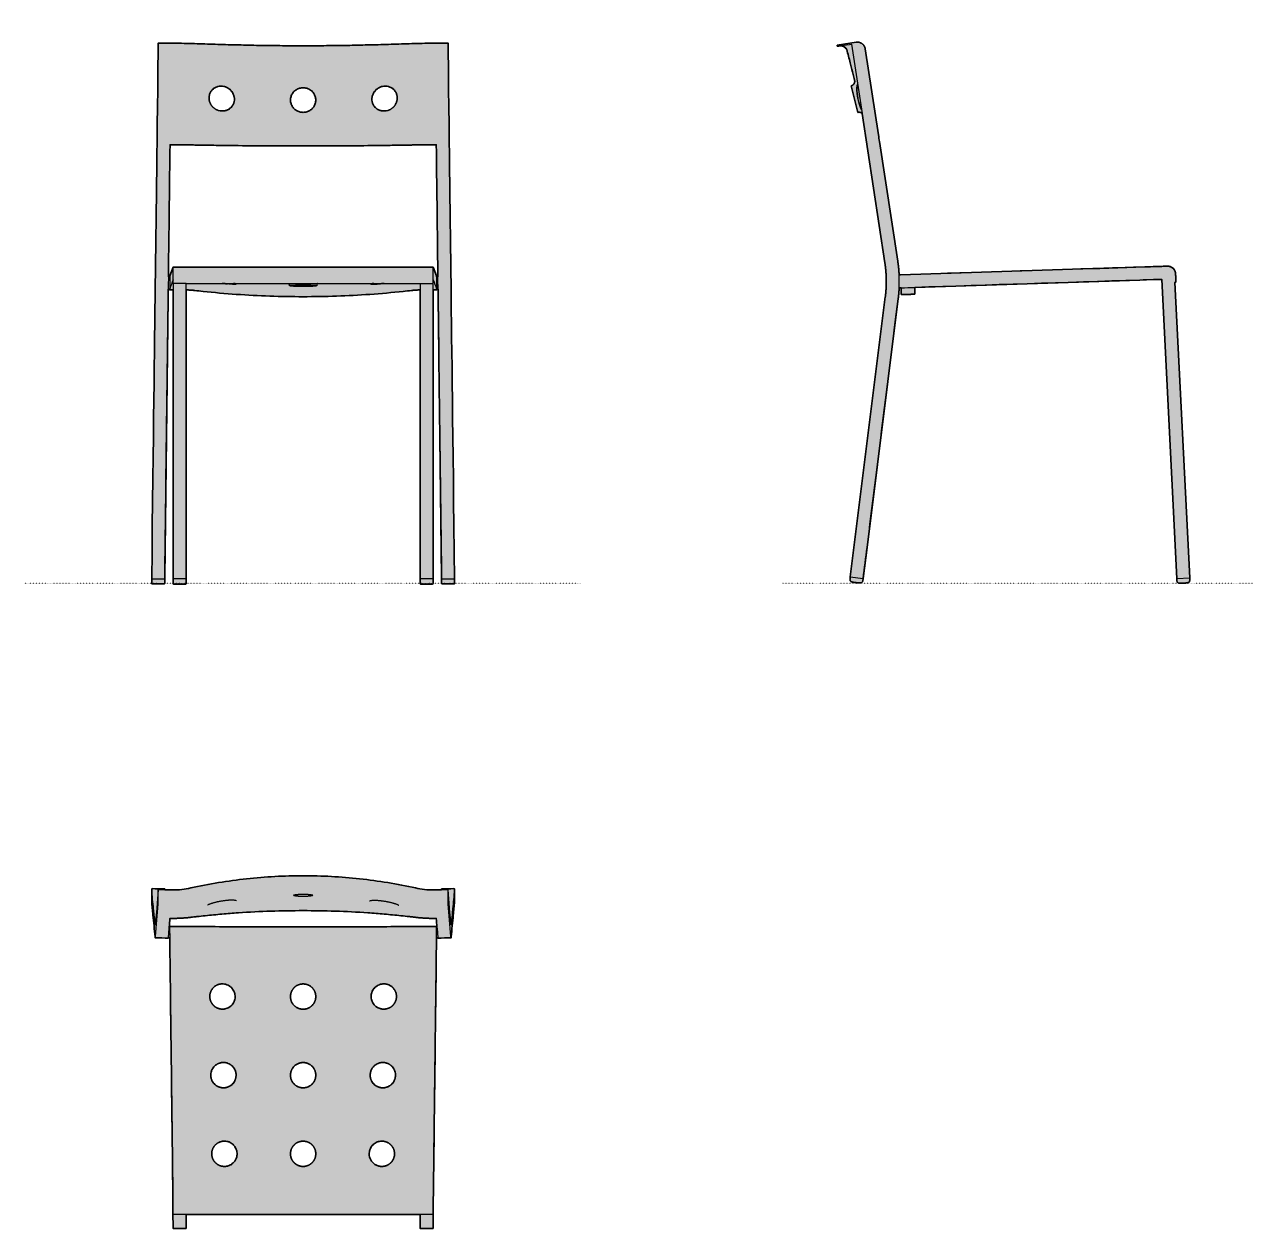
# Model space of a CAD drawing. Header units: millimetres. Extents: x 0 to 1796, y -943 to 816.
import ezdxf

# ---------------------------------------------------------------- set-up
doc = ezdxf.new("R2010")
doc.units = ezdxf.units.MM
doc.linetypes.add('Dots', pattern=[1, 0, -1])
doc.layers.add('Blocks', color=7, linetype='Continuous')
doc.layers.add('Blocks$Fill', color=7, linetype='Continuous', true_color=0xffffff)
for name, color, linetype, lineweight, true_color in [('Blocks$Inner', 7, 'Continuous', 25, 0x007f00), ('Blocks$Outline', 7, 'Continuous', 35, 0xff3f3f), ('Groud', 7, 'Dots', 25, 0x243775)]:
    doc.layers.add(name, color=color, linetype=linetype, lineweight=lineweight, true_color=true_color)

# ---------------------------------------------------------------- blocks, each defined once
blk = doc.blocks.new('Balcony Chair Side')
at = {"layer": 'Blocks$Fill'}
blk.add_hatch(color=256, dxfattribs=at).paths.add_polyline_path([(582.3, 0), (587.2, 0.2), (588.4, 0.3), (589, 0.4), (589.6, 0.4), (590.2, 0.5), (590.8, 0.6), (591, 0.7), (591.3, 0.8), (591.6, 0.8), (591.9, 0.9), (592, 1), (592.2, 1), (592.3, 1.1), (592.5, 1.1), (592.6, 1.2), (592.7, 1.3), (592.8, 1.3), (593, 1.4), (593, 1.5), (593.1, 1.5), (593.2, 1.5), (593.2, 1.6), (593.3, 1.6), (593.3, 1.7), (593.4, 1.7), (593.4, 1.8), (593.5, 1.8), (593.5, 1.9), (593.6, 1.9), (593.6, 2), (593.7, 2.1), (593.7, 2.1), (593.8, 2.2), (593.8, 2.3), (593.8, 2.3), (593.9, 2.4), (593.9, 2.4), (593.9, 2.5), (594, 2.6), (594, 2.6), (594, 2.7), (594.1, 2.8), (594.1, 2.9), (594.1, 2.9), (594.1, 3), (594.2, 3.1), (594.2, 3.1), (594.2, 3.2), (594.2, 3.3), (594.2, 3.3), (594.2, 3.5), (594.3, 3.6), (594.3, 3.8), (594.3, 3.9), (594.3, 4.1), (594.3, 4.2), (594.3, 4.4), (594.4, 4.5), (594.4, 5.1), (594.4, 5.7), (594.3, 8.1), (594.3, 8.1), (572.7, 439.5), (574.2, 439.6), (573.9, 445), (573.8, 447), (573.8, 448.9), (573.7, 450.8), (573.6, 451.8), (573.6, 452.8), (573.6, 453), (573.5, 453.2), (573.5, 453.5), (573.5, 453.7), (573.4, 453.9), (573.4, 454.2), (573.3, 454.4), (573.3, 454.7), (573.2, 454.9), (573.1, 455.1), (573, 455.3), (573, 455.6), (572.9, 455.8), (572.8, 456), (572.7, 456.2), (572.6, 456.5), (572.5, 456.7), (572.4, 456.9), (572.3, 457.1), (572.2, 457.3), (572, 457.5), (571.9, 457.7), (571.8, 458), (571.7, 458.2), (571.5, 458.4), (571.4, 458.5), (571.2, 458.7), (571.1, 458.9), (570.9, 459.1), (570.8, 459.3), (570.6, 459.5), (570.4, 459.7), (570.3, 459.8), (570.1, 460), (569.9, 460.2), (569.7, 460.3), (569.6, 460.5), (569.4, 460.6), (569.2, 460.8), (569, 460.9), (568.8, 461.1), (568.6, 461.2), (568.4, 461.3), (568.2, 461.5), (568, 461.6), (567.8, 461.7), (567.6, 461.8), (567.4, 461.9), (567.1, 462.1), (566.9, 462.2), (566.7, 462.3), (566.5, 462.4), (566.3, 462.4), (566, 462.5), (565.8, 462.6), (565.6, 462.7), (565.3, 462.7), (565.1, 462.8), (564.9, 462.9), (564.6, 462.9), (564.4, 463), (564.2, 463), (563.9, 463.1), (563.7, 463.1), (563.4, 463.1), (563.2, 463.1), (563, 463.2), (562.7, 463.2), (562.5, 463.2), (562.2, 463.2), (562, 463.2), (561.8, 463.2), (561.8, 463.2), (561.6, 463.2), (528.8, 462.1), (462.9, 460), (452.9, 459.7), (171.7, 450.5), (169.8, 450.4), (169.3, 457.1), (168.8, 462.7), (167.8, 469.8), (167.7, 470.6), (141, 645.1), (139.5, 655), (120.3, 780.6), (120.3, 780.9), (120.2, 781.2), (120.1, 781.5), (120.1, 781.9), (120, 782.2), (119.9, 782.5), (119.8, 782.8), (119.7, 783.1), (119.5, 783.4), (119.4, 783.7), (119.3, 784), (119.1, 784.2), (119, 784.5), (118.8, 784.8), (118.6, 785.1), (118.4, 785.4), (118.3, 785.6), (118.1, 785.9), (117.9, 786.1), (117.7, 786.4), (117.4, 786.6), (117.2, 786.8), (117, 787.1), (116.8, 787.3), (116.5, 787.5), (116.3, 787.7), (116, 787.9), (115.8, 788.1), (115.5, 788.3), (115.2, 788.5), (115, 788.7), (114.7, 788.8), (114.4, 789), (114.1, 789.1), (113.8, 789.3), (113.5, 789.4), (113.2, 789.5), (112.9, 789.6), (112.6, 789.8), (112.3, 789.9), (112, 789.9), (111.7, 790), (111.4, 790.1), (111.1, 790.2), (110.8, 790.2), (110.4, 790.3), (110.1, 790.3), (109.8, 790.3), (109.5, 790.3), (109.2, 790.4), (108.8, 790.4), (108.5, 790.3), (108.2, 790.3), (107.9, 790.3), (107.6, 790.3), (107.3, 790.2), (107.2, 790.2), (79, 785.9), (79.2, 784.4), (79.2, 784.4), (79.2, 784.4), (79.2, 784.4), (79.2, 784.4), (79.2, 784.4), (79.2, 784.4), (79.2, 784.4), (79.3, 784.4), (79.7, 784.5), (80, 784.5), (82.8, 785), (82.8, 785), (82.8, 785), (82.8, 785), (82.8, 785), (82.8, 785), (83.1, 785), (83.3, 785), (83.6, 785.1), (83.8, 785.1), (84, 785.1), (84.3, 785.1), (84.6, 785.1), (84.9, 785), (85.2, 785), (85.4, 785), (85.7, 784.9), (86, 784.9), (86.2, 784.9), (86.5, 784.8), (86.7, 784.8), (86.9, 784.7), (87.1, 784.6), (87.3, 784.6), (87.5, 784.5), (87.7, 784.4), (88, 784.3), (88.2, 784.2), (88.4, 784.1), (88.6, 784), (88.8, 783.9), (89, 783.8), (89.2, 783.7), (89.4, 783.6), (89.6, 783.5), (89.8, 783.3), (90, 783.2), (90.2, 783.1), (90.4, 782.9), (90.6, 782.8), (90.7, 782.6), (90.9, 782.5), (91.1, 782.3), (91.3, 782.1), (91.4, 782), (91.6, 781.8), (91.8, 781.6), (91.9, 781.4), (92.1, 781.2), (92.2, 781), (92.4, 780.8), (92.5, 780.6), (92.6, 780.4), (92.8, 780.2), (92.9, 780), (93, 779.8), (93.1, 779.6), (93.2, 779.4), (93.3, 779.1), (93.4, 778.9), (93.5, 778.7), (93.6, 778.5), (93.7, 778.2), (93.7, 778), (93.8, 777.8), (93.9, 777.5), (98.8, 758.1), (102.5, 743.3), (104.6, 735.1), (104.6, 734.9), (104.7, 734.7), (104.7, 734.5), (104.7, 734.3), (104.8, 734.1), (104.8, 733.9), (104.8, 733.7), (104.8, 733.5), (104.8, 733.3), (104.8, 733.1), (104.8, 732.9), (104.8, 732.7), (104.8, 732.5), (104.7, 732.3), (104.7, 732.1), (104.7, 731.9), (104.6, 731.7), (104.6, 731.6), (104.5, 731.4), (104.5, 731.2), (104.4, 731), (104.3, 730.8), (104.3, 730.6), (104.2, 730.5), (104.1, 730.3), (104, 730.1), (103.9, 729.9), (103.8, 729.8), (103.7, 729.6), (103.6, 729.4), (103.5, 729.3), (103.4, 729.1), (103.3, 728.9), (103.1, 728.8), (103, 728.7), (102.9, 728.5), (102.7, 728.4), (102.6, 728.2), (102.5, 728.1), (102.3, 728), (102.2, 727.8), (102, 727.7), (101.8, 727.6), (101.7, 727.5), (101.5, 727.4), (101.3, 727.3), (101.2, 727.2), (101, 727.1), (100.8, 727), (100.6, 726.9), (100.5, 726.9), (100.3, 726.8), (100.1, 726.7), (99.9, 726.7), (99.7, 726.6), (99.5, 726.6), (109.3, 687.8), (109.5, 687.8), (109.6, 687.8), (109.7, 687.9), (109.9, 687.9), (110, 687.9), (110.1, 687.9), (110.3, 687.9), (110.4, 688), (110.6, 688), (110.7, 688), (110.8, 688), (111, 688), (111.1, 688), (111.2, 688), (111.4, 688), (111.5, 688), (111.6, 688), (111.8, 687.9), (111.9, 687.9), (112.1, 687.9), (112.2, 687.9), (112.3, 687.9), (112.5, 687.8), (112.6, 687.8), (112.7, 687.8), (112.9, 687.7), (113, 687.7), (113.1, 687.7), (113.3, 687.6), (113.4, 687.6), (113.5, 687.5), (113.6, 687.5), (113.8, 687.4), (113.9, 687.4), (114, 687.3), (114.1, 687.3), (114.3, 687.2), (114.4, 687.1), (114.5, 687.1), (114.6, 687), (114.7, 686.9), (114.8, 686.9), (115, 686.8), (115.1, 686.7), (115.2, 686.6), (115.3, 686.6), (115.4, 686.5), (115.5, 686.4), (148.9, 467.9), (149.8, 460.8), (150.4, 455.7), (150.7, 449.9), (150.9, 443.2), (150.9, 436.7), (150.7, 430.8), (150.3, 425.7), (149.6, 419.3), (149.5, 418.4), (98.3, 9.5), (98.3, 9.5), (98, 7.3), (98, 6.5), (98, 6.1), (97.9, 5.8), (97.9, 5.4), (98, 5), (98, 4.9), (98, 4.8), (98, 4.7), (98, 4.6), (98, 4.5), (98, 4.4), (98.1, 4.4), (98.1, 4.3), (98.1, 4.2), (98.1, 4.1), (98.2, 4), (98.2, 3.9), (98.2, 3.8), (98.3, 3.7), (98.3, 3.7), (98.4, 3.6), (98.4, 3.5), (98.5, 3.4), (98.5, 3.3), (98.6, 3.3), (98.6, 3.2), (98.7, 3.1), (98.7, 3.1), (98.7, 3.1), (98.8, 3), (98.8, 3), (98.8, 3), (98.9, 2.9), (98.9, 2.9), (98.9, 2.9), (99, 2.9), (99, 2.8), (99, 2.8), (99.1, 2.8), (99.1, 2.7), (99.2, 2.7), (99.3, 2.6), (99.3, 2.6), (99.4, 2.5), (99.6, 2.4), (99.8, 2.4), (99.9, 2.3), (100.1, 2.2), (100.3, 2.1), (100.4, 2.1), (100.6, 2), (100.8, 1.9), (101.2, 1.8), (101.5, 1.7), (101.9, 1.6), (102.3, 1.6), (103, 1.4), (103.7, 1.3), (106.7, 0.9), (109.7, 0.5), (110.3, 0.5), (110.8, 0.4), (111.9, 0.4), (112.2, 0.4), (112.6, 0.4), (112.9, 0.4), (113.3, 0.5), (113.5, 0.5), (113.7, 0.5), (113.8, 0.5), (114, 0.6), (114.1, 0.6), (114.2, 0.6), (114.3, 0.6), (114.4, 0.6), (114.4, 0.7), (114.5, 0.7), (114.6, 0.7), (114.7, 0.8), (114.8, 0.8), (114.9, 0.8), (114.9, 0.9), (115, 0.9), (115.1, 1), (115.2, 1), (115.3, 1), (115.3, 1.1), (115.4, 1.1), (115.4, 1.2), (115.4, 1.2), (115.5, 1.2), (115.5, 1.2), (115.5, 1.3), (115.6, 1.3), (115.6, 1.3), (115.6, 1.4), (115.7, 1.4), (115.7, 1.4), (115.7, 1.5), (115.8, 1.5), (115.8, 1.5), (115.8, 1.6), (115.8, 1.6), (115.9, 1.7), (116, 1.7), (116, 1.8), (116, 1.9), (116.1, 2), (116.1, 2), (116.2, 2.1), (116.2, 2.2), (116.3, 2.4), (116.4, 2.5), (116.4, 2.7), (116.5, 2.9), (116.5, 3.1), (116.6, 3.2), (116.6, 3.4), (116.7, 3.6), (116.7, 3.9), (116.8, 4.3), (116.9, 5), (117.2, 7.1), (117.2, 7.1), (168.4, 415.8), (169.3, 423.7), (169.7, 429.5), (169.8, 431.4), (172.6, 431.5), (172.6, 431.5), (172.6, 431.5), (172.6, 431.4), (172.6, 431), (172.6, 430.8), (172.9, 421.6), (192.9, 422.2), (192.6, 431.5), (192.6, 431.6), (192.6, 432.1), (192.6, 432.2), (192.6, 432.2), (192.6, 432.2), (192.6, 432.2), (192.6, 432.2), (192.6, 432.2), (192.6, 432.2), (192.6, 432.2), (192.6, 432.2), (192.6, 432.2), (192.6, 432.2), (521.4, 442.9), (541.4, 443.5), (553.5, 443.9), (575.3, 7.1), (575.4, 5.4), (575.5, 4.5), (575.5, 4.1), (575.6, 3.6), (575.6, 3.4), (575.6, 3.2), (575.7, 3), (575.7, 2.8), (575.7, 2.7), (575.8, 2.6), (575.8, 2.5), (575.8, 2.3), (575.9, 2.2), (575.9, 2.1), (576, 2), (576, 1.9), (576, 1.9), (576, 1.8), (576.1, 1.8), (576.1, 1.7), (576.1, 1.7), (576.2, 1.6), (576.2, 1.6), (576.2, 1.6), (576.2, 1.5), (576.3, 1.5), (576.3, 1.4), (576.3, 1.4), (576.4, 1.3), (576.4, 1.3), (576.4, 1.3), (576.5, 1.2), (576.5, 1.2), (576.6, 1.1), (576.6, 1.1), (576.6, 1.1), (576.7, 1), (576.7, 1), (576.8, 0.9), (576.8, 0.9), (576.8, 0.9), (576.9, 0.8), (576.9, 0.8), (577, 0.8), (577, 0.8), (577.1, 0.7), (577.1, 0.7), (577.2, 0.7), (577.3, 0.6), (577.4, 0.6), (577.5, 0.5), (577.6, 0.5), (577.7, 0.5), (577.8, 0.4), (577.9, 0.4), (578, 0.3), (578.2, 0.3), (578.4, 0.2), (578.6, 0.2), (578.8, 0.2), (579.1, 0.1), (579.3, 0.1), (579.5, 0.1), (579.7, 0.1), (580.1, 0), (580.6, 0), (581.5, 0)], flags=0)
at = {"layer": 'Blocks$Inner'}
for p, q in [((107.2, 790.2), (79, 785.9)), ((139.5, 655), (120.3, 780.6)), ((99.5, 726.6), (109.3, 687.8))]:
    blk.add_line(p, q, dxfattribs=at)
for points in [[(100, 787.6), (115.5, 686.4), (148.9, 467.9), (149, 467.3), (149, 467), (149.1, 466.7), (149.1, 466.4), (149.1, 466.2), (149.1, 466), (149.2, 465.9), (149.2, 465.7), (149.2, 465.6), (149.2, 465.4), (149.3, 465.2), (149.3, 465.1), (149.3, 464.9), (149.3, 464.8), (149.4, 464.6), (149.4, 464.4), (149.4, 464.3), (149.4, 464.1), (149.5, 463.9), (149.5, 463.8), (149.5, 463.6), (149.5, 463.4), (149.5, 463.3), (149.6, 463.1), (149.6, 462.9), (149.6, 462.8), (149.6, 462.6), (149.7, 462.4), (149.7, 462.2), (149.7, 462.1), (149.7, 461.9), (149.7, 461.7), (149.8, 461.6), (149.8, 461.4), (149.8, 461.2), (149.8, 461), (149.8, 460.8), (149.9, 460.7), (149.9, 460.5), (149.9, 460.3), (149.9, 460.1), (149.9, 459.9), (150, 459.8), (150, 459.6), (150, 459.4), (150, 459.2), (150, 459), (150.1, 458.8), (150.1, 458.7), (150.1, 458.5), (150.1, 458.3), (150.1, 458.1), (150.2, 457.9), (150.2, 457.7), (150.2, 457.5), (150.2, 457.3), (150.2, 457.1), (150.3, 456.9), (150.3, 456.7), (150.3, 456.5), (150.3, 456.3), (150.3, 456.1), (150.3, 455.9), (150.4, 455.7), (150.4, 455.5), (150.4, 455.3), (150.4, 455.1), (150.4, 454.9), (150.4, 454.7), (150.4, 454.5), (150.5, 454.3), (150.5, 454.1), (150.5, 453.9), (150.5, 453.7), (150.5, 453.5), (150.5, 453.3), (150.5, 453.1), (150.6, 452.9), (150.6, 452.7), (150.6, 452.4), (150.6, 452.2), (150.6, 452), (150.6, 451.8), (150.6, 451.6), (150.7, 451.4), (150.7, 451.2), (150.7, 450.9), (150.7, 450.7), (150.7, 450.5), (150.7, 450.3), (150.7, 450.1), (150.7, 449.9), (150.7, 449.6), (150.8, 449.4), (150.8, 449.2), (150.8, 449), (150.8, 448.8), (150.8, 448.5), (150.8, 448.3), (150.8, 448.1), (150.8, 447.9), (150.8, 447.7), (150.8, 447.4), (150.8, 447.2), (150.8, 447), (150.9, 446.8), (150.9, 446.5), (150.9, 446.3), (150.9, 446.1), (150.9, 445.9), (150.9, 445.7), (150.9, 445.4), (150.9, 445), (150.9, 444.5), (150.9, 444.1), (150.9, 443.6), (150.9, 443.2), (150.9, 442.7), (150.9, 442.3), (150.9, 441.8), (150.9, 441.4), (150.9, 440.9), (150.9, 440.7), (150.9, 440.5), (150.9, 440.2), (150.9, 440), (150.9, 439.8), (150.9, 439.6), (150.9, 439.4), (150.9, 439.1), (150.9, 438.9), (150.9, 438.7), (150.9, 438.5), (150.9, 438.2), (150.9, 438), (150.9, 437.8), (150.9, 437.6), (150.9, 437.4), (150.9, 437.1), (150.9, 436.9), (150.9, 436.7), (150.9, 436.5), (150.9, 436.3), (150.9, 436), (150.9, 435.8), (150.9, 435.6), (150.9, 435.4), (150.9, 435.2), (150.9, 435), (150.9, 434.7), (150.8, 434.5), (150.8, 434.3), (150.8, 434.1), (150.8, 433.9), (150.8, 433.7), (150.8, 433.5), (150.8, 433.3), (150.8, 433.1), (150.8, 432.8), (150.8, 432.6), (150.8, 432.4), (150.8, 432.2), (150.7, 432), (150.7, 431.8), (150.7, 431.6), (150.7, 431.4), (150.7, 431.2), (150.7, 431), (150.7, 430.8), (150.7, 430.6), (150.7, 430.4), (150.7, 430.2), (150.6, 430), (150.6, 429.8), (150.6, 429.6), (150.6, 429.4), (150.6, 429.2), (150.6, 429), (150.6, 428.8), (150.6, 428.6), (150.5, 428.4), (150.5, 428.2), (150.5, 428.1), (150.5, 427.9), (150.5, 427.7), (150.5, 427.5), (150.5, 427.3), (150.4, 427.1), (150.4, 426.9), (150.4, 426.7), (150.4, 426.6), (150.4, 426.4), (150.4, 426.2), (150.3, 426), (150.3, 425.8), (150.3, 425.7), (150.3, 425.5), (150.3, 425.3), (150.3, 425.1), (150.3, 424.9), (150.2, 424.8), (150.2, 424.6), (150.2, 424.4), (150.2, 424.2), (150.2, 424.1), (150.1, 423.9), (150.1, 423.7), (150.1, 423.6), (150.1, 423.4), (150.1, 423.2), (150.1, 423), (150, 422.9), (150, 422.7), (150, 422.5), (150, 422.4), (150, 422.2), (149.9, 422), (149.9, 421.9), (149.9, 421.7), (149.9, 421.6), (149.9, 421.4), (149.9, 421.2), (149.8, 421.1), (149.8, 420.9), (149.8, 420.7), (149.8, 420.6), (149.8, 420.4), (149.7, 420.3), (149.7, 420.1), (149.7, 419.9), (149.7, 419.6), (149.6, 419.3), (149.6, 419), (149.5, 418.4), (98.3, 9.5), (117.2, 7.1)], [(169.8, 431.4), (169.8, 431.7), (169.8, 432), (169.8, 432.3), (169.8, 432.6), (169.8, 432.8), (169.9, 433.1), (169.9, 433.4), (169.9, 433.7), (169.9, 434), (169.9, 434.3), (169.9, 434.6), (169.9, 434.9), (169.9, 435.2), (169.9, 435.4), (169.9, 435.7), (169.9, 436), (169.9, 436.3), (169.9, 436.6), (170, 436.9), (170, 437.2), (170, 437.5), (170, 437.8), (170, 438.1), (170, 438.4), (170, 438.7), (170, 439), (170, 439.3), (170, 439.6), (170, 439.9), (170, 440.2), (170, 440.5), (170, 440.8), (170, 441.1), (170, 441.4), (170, 441.7), (170, 442), (170, 442.3), (170, 442.6), (170, 442.9), (170, 443.2), (170, 443.5), (170, 443.9), (169.9, 444.2), (169.9, 444.5), (169.9, 444.8), (169.9, 445.1), (169.9, 445.4), (169.9, 445.7), (169.9, 446), (169.9, 446.3), (169.9, 446.6), (169.9, 446.9), (169.9, 447.2), (169.9, 447.5), (169.9, 447.8), (169.8, 448.1), (169.8, 448.4), (169.8, 448.7), (169.8, 449), (169.8, 449.3), (169.8, 449.6), (169.8, 449.9), (169.8, 450.2), (169.8, 450.4), (169.7, 450.6), (169.7, 450.8), (169.7, 451), (169.7, 451.2), (169.7, 451.4), (169.7, 451.6), (169.7, 451.7), (169.7, 451.9), (169.7, 452.1), (169.7, 452.3), (169.6, 452.5), (169.6, 452.7), (169.6, 452.8), (169.6, 453), (169.6, 453.2), (169.6, 453.4), (169.6, 453.6), (169.6, 453.7), (169.6, 453.9), (169.5, 454.1), (169.5, 454.3), (169.5, 454.5), (169.5, 454.6), (169.5, 454.8), (169.5, 455), (169.5, 455.2), (169.5, 455.3), (169.5, 455.5), (169.4, 455.7), (169.4, 455.9), (169.4, 456), (169.4, 456.2), (169.4, 456.4), (169.4, 456.6), (169.4, 456.7), (169.3, 456.9), (169.3, 457.1), (169.3, 457.2), (169.3, 457.4), (169.3, 457.6), (169.3, 457.7), (169.3, 457.9), (169.2, 458.1), (169.2, 458.2), (169.2, 458.4), (169.2, 458.6), (169.2, 458.7), (169.2, 458.9), (169.2, 459.1), (169.1, 459.2), (169.1, 459.4), (169.1, 459.6), (169.1, 459.7), (169.1, 459.9), (169.1, 460.1), (169, 460.2), (169, 460.4), (169, 460.5), (169, 460.7), (169, 460.9), (169, 461), (168.9, 461.2), (168.9, 461.3), (168.9, 461.5), (168.9, 461.6), (168.9, 461.8), (168.9, 461.9), (168.8, 462.1), (168.8, 462.3), (168.8, 462.4), (168.8, 462.6), (168.8, 462.7), (168.8, 462.9), (168.7, 463), (168.7, 463.2), (168.7, 463.3), (168.7, 463.5), (168.7, 463.6), (168.6, 463.8), (168.6, 463.9), (168.6, 464.1), (168.6, 464.2), (168.6, 464.4), (168.6, 464.5), (168.5, 464.6), (168.5, 464.8), (168.5, 464.9), (168.5, 465.1), (168.5, 465.2), (168.4, 465.4), (168.4, 465.5), (168.4, 465.7), (168.4, 465.8), (168.4, 465.9), (168.3, 466.1), (168.3, 466.2), (168.3, 466.4), (168.3, 466.5), (168.3, 466.6), (168.2, 466.8), (168.2, 466.9), (168.2, 467.1), (168.2, 467.2), (168.2, 467.3), (168.1, 467.5), (168.1, 467.6), (168.1, 467.7), (168.1, 467.9), (168.1, 468), (168, 468.2), (168, 468.4), (168, 468.7), (167.9, 469), (167.9, 469.2), (167.8, 469.5), (167.8, 469.8), (167.8, 470), (167.7, 470.6), (141, 645.1)], [(168.4, 415.8), (168.4, 416.2), (168.5, 416.6), (168.5, 416.9), (168.6, 417.1), (168.6, 417.3), (168.6, 417.5), (168.6, 417.7), (168.7, 417.9), (168.7, 418.2), (168.7, 418.4), (168.7, 418.6), (168.8, 418.8), (168.8, 419.1), (168.8, 419.3), (168.8, 419.5), (168.9, 419.7), (168.9, 420), (168.9, 420.2), (168.9, 420.4), (169, 420.5), (169, 420.6), (169, 420.8), (169, 420.9), (169, 421), (169, 421.1), (169, 421.2), (169, 421.3), (169.1, 421.4), (169.1, 421.6), (169.1, 421.7), (169.1, 421.8), (169.1, 421.9), (169.1, 422), (169.1, 422.2), (169.1, 422.3), (169.2, 422.4), (169.2, 422.5), (169.2, 422.6), (169.2, 422.8), (169.2, 422.9), (169.2, 423), (169.2, 423.1), (169.2, 423.2), (169.2, 423.4), (169.3, 423.5), (169.3, 423.6), (169.3, 423.7), (169.3, 423.8), (169.3, 424), (169.3, 424.1), (169.3, 424.2), (169.3, 424.3), (169.3, 424.5), (169.4, 424.6), (169.4, 424.7), (169.4, 424.8), (169.4, 425), (169.4, 425.1), (169.4, 425.2), (169.4, 425.4), (169.4, 425.5), (169.4, 425.6), (169.4, 425.7), (169.5, 425.9), (169.5, 426), (169.5, 426.1), (169.5, 426.3), (169.5, 426.4), (169.5, 426.5), (169.5, 426.6), (169.5, 426.8), (169.5, 426.9), (169.5, 427), (169.5, 427.2), (169.6, 427.3), (169.6, 427.4), (169.6, 427.6), (169.6, 427.7), (169.6, 427.8), (169.6, 428), (169.6, 428.1), (169.6, 428.2), (169.6, 428.4), (169.6, 428.5), (169.6, 428.7), (169.7, 428.8), (169.7, 428.9), (169.7, 429.1), (169.7, 429.2), (169.7, 429.3), (169.7, 429.5), (169.7, 429.6), (169.7, 429.8), (169.7, 429.9), (169.7, 430), (169.7, 430.2), (169.7, 430.3), (169.7, 430.4), (169.7, 430.6), (169.8, 430.7), (169.8, 430.9), (169.8, 431), (169.8, 431.2), (169.8, 431.3), (169.8, 431.4)], [(575.3, 7.1), (553.5, 443.9), (541.4, 443.5)], [(575.3, 7.1), (594.3, 8.1), (572.7, 439.5), (574.2, 439.6)]]:
    blk.add_lwpolyline(points, dxfattribs=at)
for points, knots in [([(120.3, 780.6), (120.3, 781), (120.2, 781.4), (120.1, 781.9), (119.9, 782.3), (119.8, 782.7), (119.7, 783.1), (119.5, 783.5), (119.3, 783.9), (119.1, 784.2), (118.9, 784.6), (118.7, 785), (118.4, 785.4), (118.2, 785.7), (117.9, 786), (117.7, 786.4), (117.4, 786.7), (117.1, 787), (116.8, 787.3), (116.4, 787.6), (116.1, 787.9), (115.8, 788.1), (115.4, 788.4), (115.1, 788.6), (114.7, 788.8), (114.3, 789), (113.9, 789.2), (113.5, 789.4), (113.1, 789.6), (112.7, 789.7), (112.3, 789.9), (111.9, 790), (111.5, 790.1), (111.1, 790.2), (110.7, 790.2), (110.2, 790.3), (109.8, 790.3), (109.4, 790.4), (108.9, 790.4), (108.5, 790.3), (108.1, 790.3), (107.6, 790.3), (107.2, 790.2)], [486.548379, 486.548379, 486.548379, 486.548379, 487.548379, 487.548379, 487.548379, 488.548379, 488.548379, 488.548379, 489.548379, 489.548379, 489.548379, 490.548379, 490.548379, 490.548379, 491.548379, 491.548379, 491.548379, 492.548379, 492.548379, 492.548379, 493.548379, 493.548379, 493.548379, 494.548379, 494.548379, 494.548379, 495.548379, 495.548379, 495.548379, 496.548379, 496.548379, 496.548379, 497.548379, 497.548379, 497.548379, 498.548379, 498.548379, 498.548379, 499.548379, 499.548379, 499.548379, 500.548379, 500.548379, 500.548379, 500.548379]), ([(79, 785.9), (79, 785.9), (79, 785.8), (79, 785.8), (79, 785.7), (79, 785.7), (79, 785.7), (79, 785.6), (79, 785.6), (79, 785.5), (79, 785.5), (79, 785.5), (79.1, 785.4), (79.1, 785.4), (79.1, 785.3), (79.1, 785.3), (79.1, 785.3), (79.1, 785.2), (79.1, 785.2), (79.1, 785.1), (79.1, 785.1), (79.1, 785), (79.1, 785), (79.1, 785), (79.1, 784.9), (79.1, 784.9), (79.1, 784.8), (79.1, 784.8), (79.2, 784.8), (79.2, 784.7), (79.2, 784.7), (79.2, 784.6), (79.2, 784.6), (79.2, 784.6), (79.2, 784.5), (79.2, 784.5), (79.2, 784.4)], [529.119517, 529.119517, 529.119517, 529.119517, 530.119517, 530.119517, 530.119517, 531.119517, 531.119517, 531.119517, 532.119517, 532.119517, 532.119517, 533.119517, 533.119517, 533.119517, 534.119517, 534.119517, 534.119517, 535.119517, 535.119517, 535.119517, 536.119517, 536.119517, 536.119517, 537.119517, 537.119517, 537.119517, 538.119517, 538.119517, 538.119517, 539.119517, 539.119517, 539.119517, 540.119517, 540.119517, 540.119517, 541.119517, 541.119517, 541.119517, 541.119517]), ([(79.7, 784.5), (80, 784.5), (80.3, 784.6), (80.8, 784.7), (81, 784.7), (81.3, 784.7), (81.6, 784.8), (81.8, 784.8), (82.1, 784.9), (82.4, 784.9), (82.5, 784.9), (82.6, 784.9), (82.7, 785), (82.7, 785), (82.8, 785), (82.8, 785), (82.9, 785), (82.9, 785), (83, 785), (83, 785), (83.1, 785), (83.1, 785), (83.2, 785), (83.3, 785), (83.3, 785.1), (83.4, 785.1), (83.5, 785.1), (83.6, 785.1), (83.7, 785.1), (83.8, 785.1), (83.8, 785.1), (83.9, 785.1), (84, 785.2), (84.1, 785.2), (84.2, 785.2), (84.2, 785.2), (84.3, 785.2)], [0, 0, 0, 0, 1, 1, 1, 2, 2, 2, 3, 3, 3, 4, 4, 4, 5, 5, 5, 6, 6, 6, 7, 7, 7, 8, 8, 8, 9, 9, 9, 10, 10, 10, 11, 11, 11, 12, 12, 12, 12]), ([(80, 784.5), (80.7, 784.7), (81.9, 784.8), (83.7, 785.1), (86.7, 785.6), (91.2, 786.3), (97.1, 787.2)], [0, 0, 0, 0, 1, 1, 1, 2, 2, 2, 2]), ([(84.3, 785.2), (84.3, 785.2), (84.3, 785.2), (84.3, 785.2), (84, 785.2), (83.8, 785.1), (83.6, 785.1), (83.4, 785.1), (83.2, 785), (83.1, 785), (83, 785), (82.9, 785), (82.9, 785), (82.8, 785), (82.8, 785), (82.8, 785), (82.8, 785), (82.8, 785), (82.7, 785), (82.7, 785), (82.7, 785), (82.7, 785), (82.7, 785), (82.7, 785), (82.7, 785), (82.7, 785), (82.7, 785), (82.7, 785), (82.7, 785), (82.7, 785), (82.7, 785)], [0, 0, 0, 0, 1.1, 1.1, 1.1, 2.2, 2.2, 2.2, 3.3, 3.3, 3.3, 4.4, 4.4, 4.4, 5.5, 5.5, 5.5, 6.6, 6.6, 6.6, 7.7, 7.7, 7.7, 8.8, 8.8, 8.8, 9.9, 9.9, 9.9, 11, 11, 11, 11]), ([(82.7, 785), (82.7, 785), (82.7, 785), (82.7, 785), (82.7, 785), (82.7, 785), (82.7, 785), (82.7, 785), (82.7, 785), (82.7, 785), (82.7, 785), (82.7, 785), (82.7, 785), (82.7, 785), (82.7, 785), (82.7, 785), (82.8, 785), (82.8, 785), (82.8, 785), (82.8, 785), (82.8, 785), (82.8, 785), (82.8, 785), (82.9, 785), (82.9, 785), (82.9, 785), (82.9, 785), (82.9, 785), (83, 785), (83, 785), (83.1, 785), (83.1, 785), (83.2, 785), (83.2, 785), (83.2, 785), (83.3, 785), (83.3, 785), (83.4, 785), (83.4, 785), (83.5, 785), (83.5, 785), (83.6, 785.1), (83.6, 785.1), (83.7, 785.1), (83.7, 785.1), (83.8, 785.1), (83.8, 785.1), (83.9, 785.1), (84, 785.1), (84.1, 785.1), (84.2, 785.1), (84.3, 785.1), (84.4, 785.1), (84.5, 785.1), (84.6, 785.1), (84.8, 785.1), (85, 785), (85.2, 785), (85.3, 785), (85.4, 785), (85.4, 785), (85.6, 785), (85.8, 784.9), (86, 784.9), (86.3, 784.8), (86.6, 784.8), (86.9, 784.7), (87.2, 784.6), (87.5, 784.5), (87.7, 784.4), (88.3, 784.2), (88.9, 783.9), (89.4, 783.6), (89.9, 783.3), (90.4, 782.9), (90.9, 782.5), (91.4, 782), (91.8, 781.5), (92.2, 781), (92.6, 780.5), (92.9, 779.9), (93.2, 779.4), (93.4, 779.1), (93.5, 778.8), (93.6, 778.5), (93.7, 778.1), (93.8, 777.8), (93.9, 777.5), (95.6, 770.8), (97.2, 764.3), (98.8, 758.1), (100.1, 752.9), (101.3, 748), (102.5, 743.3), (103.2, 740.6), (103.9, 737.8), (104.6, 735.1)], [11, 11, 11, 11, 12.03125, 12.03125, 12.03125, 13.0625, 13.0625, 13.0625, 14.09375, 14.09375, 14.09375, 15.125, 15.125, 15.125, 16.15625, 16.15625, 16.15625, 17.1875, 17.1875, 17.1875, 18.21875, 18.21875, 18.21875, 19.25, 19.25, 19.25, 20.28125, 20.28125, 20.28125, 21.3125, 21.3125, 21.3125, 22.34375, 22.34375, 22.34375, 23.375, 23.375, 23.375, 24.40625, 24.40625, 24.40625, 25.4375, 25.4375, 25.4375, 26.46875, 26.46875, 26.46875, 27.5, 27.5, 27.5, 28.53125, 28.53125, 28.53125, 29.5625, 29.5625, 29.5625, 30.59375, 30.59375, 30.59375, 31.625, 31.625, 31.625, 32.65625, 32.65625, 32.65625, 33.6875, 33.6875, 33.6875, 34.71875, 34.71875, 34.71875, 35.75, 35.75, 35.75, 36.78125, 36.78125, 36.78125, 37.8125, 37.8125, 37.8125, 38.84375, 38.84375, 38.84375, 39.875, 39.875, 39.875, 40.90625, 40.90625, 40.90625, 41.9375, 41.9375, 41.9375, 42.96875, 42.96875, 42.96875, 44, 44, 44, 44]), ([(104.6, 735.1), (104.7, 734.8), (104.7, 734.5), (104.7, 734.3), (104.8, 734), (104.8, 733.8), (104.8, 733.5), (104.8, 733.2), (104.8, 733), (104.8, 732.7), (104.8, 732.5), (104.7, 732.2), (104.7, 731.9), (104.6, 731.7), (104.6, 731.4), (104.5, 731.2), (104.4, 730.9), (104.3, 730.7), (104.2, 730.5), (104.1, 730.2), (104, 730), (103.8, 729.8), (103.7, 729.5), (103.5, 729.3), (103.4, 729.1), (103.2, 728.9), (103.1, 728.7), (102.9, 728.5), (102.7, 728.3), (102.5, 728.1), (102.3, 728), (102.1, 727.8), (101.9, 727.6), (101.7, 727.5), (101.5, 727.4), (101.2, 727.2), (101, 727.1), (100.8, 727), (100.5, 726.9), (100.3, 726.8), (100, 726.7), (99.8, 726.6), (99.5, 726.6)], [44, 44, 44, 44, 45, 45, 45, 46, 46, 46, 47, 47, 47, 48, 48, 48, 49, 49, 49, 50, 50, 50, 51, 51, 51, 52, 52, 52, 53, 53, 53, 54, 54, 54, 55, 55, 55, 56, 56, 56, 57, 57, 57, 58, 58, 58, 58]), ([(108.4, 728.1), (108.3, 727.9), (108.2, 727.7), (108.1, 727.5), (108.1, 727.3), (108, 727.1), (108, 726.8), (107.9, 726.5), (107.9, 726.3), (107.8, 725.9), (107.8, 725.6), (107.8, 725.3), (107.7, 725), (107.7, 724.6), (107.7, 724.2), (107.7, 723.8), (107.7, 723.5), (107.7, 723.1), (107.7, 722.6), (107.7, 722.2), (107.7, 721.8), (107.8, 721.3), (107.8, 721.1), (107.8, 720.8), (107.8, 720.6), (107.8, 720.4), (107.8, 720.1), (107.9, 719.9), (107.9, 719.4), (107.9, 718.9), (108, 718.4), (108.1, 717.9), (108.1, 717.3), (108.2, 716.8), (108.3, 716.3), (108.3, 715.7), (108.4, 715.2), (108.4, 714.9), (108.5, 714.6), (108.5, 714.3), (108.6, 714), (108.6, 713.8), (108.7, 713.5), (108.8, 712.9), (108.9, 712.3), (109, 711.8), (109.1, 711.2), (109.2, 710.6), (109.3, 710), (109.4, 709.5), (109.5, 709), (109.6, 708.5)], [4, 4, 4, 4, 5, 5, 5, 6, 6, 6, 7, 7, 7, 8, 8, 8, 9, 9, 9, 10, 10, 10, 11, 11, 11, 12, 12, 12, 13, 13, 13, 14, 14, 14, 15, 15, 15, 16, 16, 16, 17, 17, 17, 18, 18, 18, 19, 19, 19, 20, 20, 20, 21, 21, 21, 21]), ([(109.6, 708.5), (109.5, 708.9), (109.4, 709.4), (109.3, 709.9), (109.2, 710.4), (109.1, 711), (109, 711.5), (108.9, 712), (108.8, 712.6), (108.8, 713.1), (108.7, 713.4), (108.7, 713.6), (108.6, 713.9), (108.6, 714.2), (108.6, 714.4), (108.5, 714.7), (108.5, 715.2), (108.4, 715.7), (108.3, 716.2), (108.3, 716.7), (108.2, 717.2), (108.2, 717.6), (108.1, 718.1), (108.1, 718.6), (108.1, 719), (108, 719.3), (108, 719.5), (108, 719.7), (108, 719.9), (108, 720.2), (108, 720.4), (108, 720.8), (108, 721.2), (108, 721.6), (108, 722), (108, 722.4), (108, 722.7), (108, 723.1), (108, 723.4), (108, 723.8), (108.1, 724.1), (108.1, 724.4), (108.1, 724.7), (108.2, 725), (108.2, 725.2), (108.3, 725.5), (108.4, 725.7), (108.4, 726), (108.5, 726.2), (108.6, 726.4), (108.6, 726.5), (108.7, 726.7)], [18, 18, 18, 18, 19, 19, 19, 20, 20, 20, 21, 21, 21, 22, 22, 22, 23, 23, 23, 24, 24, 24, 25, 25, 25, 26, 26, 26, 27, 27, 27, 28, 28, 28, 29, 29, 29, 30, 30, 30, 31, 31, 31, 32, 32, 32, 33, 33, 33, 34, 34, 34, 35, 35, 35, 35]), ([(109, 728.9), (109, 728.9), (108.9, 728.8), (108.9, 728.8), (108.8, 728.7), (108.7, 728.6), (108.6, 728.5), (108.6, 728.5), (108.5, 728.4), (108.5, 728.3), (108.4, 728.3), (108.4, 728.2), (108.4, 728.1)], [0, 0, 0, 0, 1, 1, 1, 2, 2, 2, 3, 3, 3, 4, 4, 4, 4]), ([(110.8, 703.2), (110.8, 703.3), (110.8, 703.4), (110.7, 703.5), (110.6, 704), (110.5, 704.5), (110.3, 705.1), (110.2, 705.6), (110.1, 706.1), (110, 706.7), (109.9, 707.2), (109.8, 707.7), (109.6, 708.3), (109.6, 708.3), (109.6, 708.4), (109.6, 708.5)], [13, 13, 13, 13, 14, 14, 14, 15, 15, 15, 16, 16, 16, 17, 17, 17, 18, 18, 18, 18]), ([(114.6, 692.2), (114.5, 692.4), (114.4, 692.6), (114.3, 692.8), (114.2, 693), (114, 693.3), (113.9, 693.6), (113.8, 693.9), (113.7, 694.2), (113.5, 694.5), (113.4, 694.8), (113.3, 695.1), (113.1, 695.5), (113, 695.8), (112.9, 696.2), (112.7, 696.6), (112.7, 696.7), (112.7, 696.8), (112.6, 696.9), (112.6, 697), (112.6, 697.1), (112.5, 697.2), (112.5, 697.4), (112.4, 697.6), (112.3, 697.8), (112.2, 698.3), (112.1, 698.7), (111.9, 699.1), (111.8, 699.6), (111.6, 700.1), (111.5, 700.5), (111.4, 701), (111.2, 701.5), (111.1, 702), (111.1, 702.2), (111, 702.5), (110.9, 702.7), (110.9, 702.9), (110.8, 703), (110.8, 703.2)], [0, 0, 0, 0, 1, 1, 1, 2, 2, 2, 3, 3, 3, 4, 4, 4, 5, 5, 5, 6, 6, 6, 7, 7, 7, 8, 8, 8, 9, 9, 9, 10, 10, 10, 11, 11, 11, 12, 12, 12, 13, 13, 13, 13]), ([(110.9, 702.8), (111, 702.6), (111, 702.4), (111, 702.3), (111.1, 702), (111.2, 701.7), (111.2, 701.5), (111.4, 700.9), (111.5, 700.4), (111.7, 699.9), (111.8, 699.4), (112, 698.9), (112.1, 698.4), (112.3, 697.9), (112.4, 697.4), (112.5, 697), (112.6, 696.7), (112.7, 696.5), (112.8, 696.3), (112.8, 696.2), (112.8, 696.1), (112.9, 696), (112.9, 695.9), (112.9, 695.7), (113, 695.6), (113.1, 695.2), (113.3, 694.8), (113.4, 694.4), (113.5, 694), (113.7, 693.7), (113.8, 693.3), (113.9, 693), (114.1, 692.7), (114.2, 692.4), (114.3, 692.1), (114.5, 691.8), (114.6, 691.5), (114.7, 691.4), (114.7, 691.3), (114.8, 691.2)], [0, 0, 0, 0, 1, 1, 1, 2, 2, 2, 3, 3, 3, 4, 4, 4, 5, 5, 5, 6, 6, 6, 7, 7, 7, 8, 8, 8, 9, 9, 9, 10, 10, 10, 11, 11, 11, 12, 12, 12, 13, 13, 13, 13]), ([(109.3, 687.8), (110, 688), (110.8, 688), (111.5, 688), (112.2, 687.9), (113, 687.8), (113.6, 687.5), (114.3, 687.2), (114.9, 686.8), (115.5, 686.4)], [97.999963, 97.999963, 97.999963, 97.999963, 98.999963, 98.999963, 98.999963, 99.999963, 99.999963, 99.999963, 100.999963, 100.999963, 100.999963, 100.999963]), ([(574.2, 439.6), (574, 443.8), (574, 444.4), (573.9, 445), (573.9, 445.7), (573.9, 446.3), (573.8, 447), (573.8, 447.6), (573.8, 448.2), (573.8, 448.9), (573.7, 449.5), (573.7, 450.2), (573.7, 450.8), (573.7, 451.5), (573.6, 452.1), (573.6, 452.8), (573.5, 453.4), (573.4, 454), (573.3, 454.7), (573.1, 455.3), (572.9, 455.9), (572.6, 456.5), (572.3, 457.1), (572, 457.6), (571.7, 458.2), (571.3, 458.7), (570.9, 459.2), (570.4, 459.7), (570, 460.1), (569.5, 460.5), (569, 460.9), (568.5, 461.3), (567.9, 461.7), (567.4, 461.9), (566.8, 462.2), (566.2, 462.5), (565.6, 462.7), (565, 462.9), (564.3, 463), (563.7, 463.1), (563, 463.2), (562.4, 463.2), (561.8, 463.2), (550.8, 462.8), (539.8, 462.5), (528.8, 462.1)], [2, 2, 2, 2, 3, 3, 3, 4, 4, 4, 5, 5, 5, 6, 6, 6, 7, 7, 7, 8, 8, 8, 9, 9, 9, 10, 10, 10, 11, 11, 11, 12, 12, 12, 13, 13, 13, 14, 14, 14, 15, 15, 15, 17, 17, 17, 18, 18, 18, 18]), ([(172.6, 431.5), (173.1, 431.5), (173.7, 431.6), (174.2, 431.6), (174.7, 431.6), (175.2, 431.6), (175.6, 431.6)], [66, 66, 66, 66, 67, 67, 67, 68, 68, 68, 68]), ([(172.9, 421.6), (172.9, 421.6), (172.9, 421.9), (172.9, 422.4), (172.8, 423), (172.8, 423.9), (172.8, 425), (172.7, 426.2), (172.7, 427.6), (172.6, 429.4), (172.6, 429.6), (172.6, 429.9), (172.6, 430.2), (172.6, 430.3), (172.6, 430.4), (172.6, 430.6), (172.6, 430.6), (172.6, 430.7), (172.6, 430.8), (172.6, 430.9), (172.6, 430.9), (172.6, 431), (172.6, 431.2), (172.6, 431.3), (172.6, 431.4), (172.6, 431.5), (172.6, 431.5), (172.6, 431.5), (172.6, 431.5), (172.6, 431.5), (172.6, 431.5)], [55, 55, 55, 55, 56.099996, 56.099996, 56.099996, 57.199997, 57.199997, 57.199997, 58.299997, 58.299997, 58.299997, 59.399998, 59.399998, 59.399998, 60.499998, 60.499998, 60.499998, 61.599998, 61.599998, 61.599998, 62.699999, 62.699999, 62.699999, 63.799999, 63.799999, 63.799999, 64.9, 64.9, 64.9, 66, 66, 66, 66]), ([(192.6, 432.2), (192.6, 432.2), (192.6, 432.2), (192.6, 432.2), (192.6, 432.2), (192.6, 432.1), (192.6, 432.1), (192.6, 432), (192.6, 431.8), (192.6, 431.6), (192.6, 431.6), (192.6, 431.5), (192.6, 431.5), (192.6, 431.4), (192.6, 431.3), (192.6, 431.3), (192.6, 431.1), (192.6, 431), (192.6, 430.8), (192.6, 430.6), (192.6, 430.3), (192.6, 430.1), (192.7, 428.3), (192.7, 426.9), (192.8, 425.7), (192.8, 424.6), (192.8, 423.7), (192.9, 423.1), (192.9, 422.5), (192.9, 422.2), (192.9, 422.2)], [32, 32, 32, 32, 33.100001, 33.100001, 33.100001, 34.200002, 34.200002, 34.200002, 35.300002, 35.300002, 35.300002, 36.400003, 36.400003, 36.400003, 37.500004, 37.500004, 37.500004, 38.600005, 38.600005, 38.600005, 39.700005, 39.700005, 39.700005, 40.800006, 40.800006, 40.800006, 41.900007, 41.900007, 41.900007, 43, 43, 43, 43]), ([(117.2, 7.1), (119.1, 22.2), (121, 37.3), (122.9, 52.4), (138, 173.5), (153.2, 294.6), (168.4, 415.8)], [670.137798, 670.137798, 670.137798, 670.137798, 671.137798, 671.137798, 671.137798, 672.137798, 672.137798, 672.137798, 672.137798]), ([(192.9, 422.2), (192.3, 422.2), (191.8, 422.2), (191.2, 422.2), (190.7, 422.2), (190.1, 422.1), (189.6, 422.1), (189, 422.1), (188.4, 422.1), (187.9, 422.1), (187.3, 422.1), (186.8, 422), (186.2, 422), (185.7, 422), (185.1, 422), (184.6, 422), (184, 421.9), (183.4, 421.9), (182.9, 421.9), (182.3, 421.9), (181.8, 421.9), (181.2, 421.9), (180.7, 421.8), (180.1, 421.8), (179.6, 421.8), (179, 421.8), (178.4, 421.8), (177.9, 421.7), (177.3, 421.7), (176.8, 421.7), (176.2, 421.7), (175.7, 421.7), (175.1, 421.7), (174.6, 421.6), (174, 421.6), (173.4, 421.6), (172.9, 421.6)], [43, 43, 43, 43, 44, 44, 44, 45, 45, 45, 46, 46, 46, 47, 47, 47, 48, 48, 48, 49, 49, 49, 50, 50, 50, 51, 51, 51, 52, 52, 52, 53, 53, 53, 54, 54, 54, 55, 55, 55, 55]), ([(98.3, 9.5), (98.2, 9), (98.2, 8.5), (98.1, 8), (98.1, 7.5), (98, 7), (98, 6.5), (97.9, 6), (97.9, 5.5), (98, 5), (98, 4.5), (98.1, 4), (98.4, 3.6), (98.6, 3.1), (99, 2.8), (99.4, 2.5), (99.9, 2.3), (100.3, 2.1), (100.8, 1.9), (101.3, 1.8), (101.8, 1.7), (102.3, 1.6), (102.7, 1.5), (103.2, 1.4), (103.7, 1.3), (104.2, 1.2), (104.7, 1.1), (105.2, 1.1), (105.7, 1), (106.2, 0.9), (106.7, 0.9), (107.2, 0.8), (107.7, 0.8), (108.2, 0.7), (108.7, 0.6), (109.2, 0.6), (109.7, 0.5), (110.2, 0.5), (110.6, 0.5), (110.8, 0.4), (111, 0.4), (111.4, 0.4), (111.9, 0.4)], [0, 0, 0, 0, 1, 1, 1, 2, 2, 2, 3, 3, 3, 4, 4, 4, 5, 5, 5, 6, 6, 6, 7, 7, 7, 8, 8, 8, 9, 9, 9, 10, 10, 10, 11, 11, 11, 12, 12, 12, 13, 13, 13, 14, 14, 14, 14]), ([(111.9, 0.4), (112.1, 0.4), (112.3, 0.4), (112.6, 0.4), (112.8, 0.4), (113.1, 0.4), (113.3, 0.5), (113.5, 0.5), (113.8, 0.5), (114, 0.6), (114.2, 0.6), (114.5, 0.7), (114.7, 0.8), (114.9, 0.8), (115.1, 1), (115.3, 1.1), (115.5, 1.2), (115.7, 1.4), (115.8, 1.6), (116, 1.8), (116.1, 2), (116.2, 2.2), (116.3, 2.4), (116.4, 2.6), (116.5, 2.9), (116.5, 3.1), (116.6, 3.3), (116.7, 3.6), (116.7, 3.8), (116.8, 4), (116.8, 4.3), (116.8, 4.5), (116.9, 4.8), (116.9, 5), (117, 5.2), (117, 5.5), (117, 5.7), (117.1, 5.9), (117.1, 6.2), (117.1, 6.4), (117.1, 6.7), (117.2, 6.9), (117.2, 7.1)], [14, 14, 14, 14, 15, 15, 15, 16, 16, 16, 17, 17, 17, 18, 18, 18, 19, 19, 19, 20, 20, 20, 21, 21, 21, 22, 22, 22, 23, 23, 23, 24, 24, 24, 25, 25, 25, 26, 26, 26, 27, 27, 27, 28, 28, 28, 28]), ([(582.3, 0), (582, 0), (581.8, 0), (581.5, 0), (581.2, 0), (580.9, 0), (580.6, 0), (580.3, 0), (580, 0), (579.7, 0.1), (579.4, 0.1), (579.1, 0.1), (578.8, 0.2), (578.5, 0.2), (578.3, 0.3), (578, 0.3), (577.7, 0.4), (577.4, 0.5), (577.2, 0.7), (576.9, 0.8), (576.7, 1), (576.5, 1.2), (576.3, 1.4), (576.1, 1.7), (576, 1.9), (575.9, 2.2), (575.8, 2.5), (575.7, 2.8), (575.6, 3.1), (575.6, 3.3), (575.6, 3.6), (575.5, 3.9), (575.5, 4.2), (575.5, 4.5), (575.4, 4.8), (575.4, 5.1), (575.4, 5.4), (575.4, 5.7), (575.4, 6), (575.3, 6.3), (575.3, 6.5), (575.3, 6.8), (575.3, 7.1)], [14, 14, 14, 14, 15, 15, 15, 16, 16, 16, 17, 17, 17, 18, 18, 18, 19, 19, 19, 20, 20, 20, 21, 21, 21, 22, 22, 22, 23, 23, 23, 24, 24, 24, 25, 25, 25, 26, 26, 26, 27, 27, 27, 28, 28, 28, 28]), ([(594.3, 8.1), (594.3, 7.7), (594.3, 7.3), (594.3, 6.9), (594.3, 6.5), (594.4, 6.1), (594.4, 5.7), (594.4, 5.3), (594.4, 4.9), (594.4, 4.5), (594.3, 4.1), (594.3, 3.7), (594.2, 3.3), (594.1, 3), (594, 2.6), (593.8, 2.3), (593.6, 1.9), (593.3, 1.6), (593, 1.4), (592.6, 1.2), (592.3, 1), (591.9, 0.9), (591.5, 0.8), (591.1, 0.7), (590.8, 0.6), (590.4, 0.6), (590, 0.5), (589.6, 0.4), (589.2, 0.4), (588.8, 0.3), (588.4, 0.3), (588, 0.3), (587.6, 0.3), (587.2, 0.2), (586.8, 0.2), (586.4, 0.2), (586, 0.2), (585.7, 0.1), (585.3, 0.1), (584.9, 0.1), (584.5, 0.1), (584.1, 0.1), (582.3, 0)], [0, 0, 0, 0, 1, 1, 1, 2, 2, 2, 3, 3, 3, 4, 4, 4, 5, 5, 5, 6, 6, 6, 7, 7, 7, 8, 8, 8, 9, 9, 9, 10, 10, 10, 11, 11, 11, 12, 12, 12, 13, 13, 13, 14, 14, 14, 14])]:
    blk.add_open_spline(points, degree=3, knots=knots, dxfattribs=at)
for points in [[(97.1, 787.2), (99.1, 787.5), (100, 787.6), (100, 787.6)], [(141, 645.1), (140.6, 647.7), (139.9, 652.4), (139.5, 655)], [(171.7, 450.5), (171, 450.5), (170.4, 450.5), (169.7, 450.4)], [(452.9, 459.7), (358.5, 456.6), (264.1, 453.5), (169.8, 450.4)], [(462.9, 460), (460.3, 459.9), (455.6, 459.7), (452.9, 459.7)], [(561.6, 463.2), (528.7, 462.1), (495.8, 461), (462.9, 460)], [(169.8, 431.4), (170.7, 431.5), (171.6, 431.5), (172.6, 431.5)], [(172.6, 431.5), (179.2, 431.7), (185.9, 432), (192.6, 432.2)], [(521.4, 442.9), (411.8, 439.3), (302.2, 435.7), (192.6, 432.2)], [(541.4, 443.5), (534.7, 443.3), (528.1, 443.1), (521.4, 442.9)]]:
    blk.add_open_spline(points, degree=3, dxfattribs=at)
at = {"layer": 'Blocks$Outline'}
for points in [[(107.2, 790.2), (79, 785.9)], [(79, 785.9), (79, 785.8), (79, 785.7), (79, 785.5), (79.1, 785.4), (79.1, 785.3), (79.1, 785.2), (79.1, 785), (79.1, 784.9), (79.1, 784.8), (79.2, 784.7), (79.2, 784.6), (79.2, 784.4)], [(139.5, 655), (120.3, 780.6)], [(99.5, 726.6), (109.3, 687.8)], [(115.5, 686.4), (148.9, 467.9)], [(167.7, 470.6), (141, 645.1)], [(148.9, 467.9), (149, 467.3), (149, 467), (149.1, 466.7), (149.1, 466.4), (149.1, 466.2), (149.1, 466), (149.2, 465.9), (149.2, 465.7), (149.2, 465.6), (149.2, 465.4), (149.3, 465.2), (149.3, 465.1), (149.3, 464.9), (149.3, 464.8), (149.4, 464.6), (149.4, 464.4), (149.4, 464.3), (149.4, 464.1), (149.5, 463.9), (149.5, 463.8), (149.5, 463.6), (149.5, 463.4), (149.5, 463.3), (149.6, 463.1), (149.6, 462.9), (149.6, 462.8), (149.6, 462.6), (149.7, 462.4), (149.7, 462.2), (149.7, 462.1), (149.7, 461.9), (149.7, 461.7), (149.8, 461.6), (149.8, 461.4), (149.8, 461.2), (149.8, 461), (149.8, 460.8), (149.9, 460.7), (149.9, 460.5), (149.9, 460.3), (149.9, 460.1), (149.9, 459.9), (150, 459.8), (150, 459.6), (150, 459.4), (150, 459.2), (150, 459), (150.1, 458.8), (150.1, 458.7), (150.1, 458.5), (150.1, 458.3), (150.1, 458.1), (150.2, 457.9), (150.2, 457.7), (150.2, 457.5), (150.2, 457.3), (150.2, 457.1), (150.3, 456.9), (150.3, 456.7), (150.3, 456.5), (150.3, 456.3), (150.3, 456.1), (150.3, 455.9), (150.4, 455.7), (150.4, 455.5), (150.4, 455.3), (150.4, 455.1), (150.4, 454.9), (150.4, 454.7), (150.4, 454.5), (150.5, 454.3), (150.5, 454.1), (150.5, 453.9), (150.5, 453.7), (150.5, 453.5), (150.5, 453.3), (150.5, 453.1), (150.6, 452.9), (150.6, 452.7), (150.6, 452.4), (150.6, 452.2), (150.6, 452), (150.6, 451.8), (150.6, 451.6), (150.7, 451.4), (150.7, 451.2), (150.7, 450.9), (150.7, 450.7), (150.7, 450.5), (150.7, 450.3), (150.7, 450.1), (150.7, 449.9), (150.7, 449.6), (150.8, 449.4), (150.8, 449.2), (150.8, 449), (150.8, 448.8), (150.8, 448.5), (150.8, 448.3), (150.8, 448.1), (150.8, 447.9), (150.8, 447.7), (150.8, 447.4), (150.8, 447.2), (150.8, 447), (150.9, 446.8), (150.9, 446.5), (150.9, 446.3), (150.9, 446.1), (150.9, 445.9), (150.9, 445.7), (150.9, 445.4), (150.9, 445), (150.9, 444.5), (150.9, 444.1), (150.9, 443.6), (150.9, 443.2), (150.9, 442.7), (150.9, 442.3), (150.9, 441.8), (150.9, 441.4), (150.9, 440.9), (150.9, 440.7), (150.9, 440.5), (150.9, 440.2), (150.9, 440), (150.9, 439.8), (150.9, 439.6), (150.9, 439.4), (150.9, 439.1), (150.9, 438.9), (150.9, 438.7), (150.9, 438.5), (150.9, 438.2), (150.9, 438), (150.9, 437.8), (150.9, 437.6), (150.9, 437.4), (150.9, 437.1), (150.9, 436.9), (150.9, 436.7), (150.9, 436.5), (150.9, 436.3), (150.9, 436), (150.9, 435.8), (150.9, 435.6), (150.9, 435.4), (150.9, 435.2), (150.9, 435), (150.9, 434.7), (150.8, 434.5), (150.8, 434.3), (150.8, 434.1), (150.8, 433.9), (150.8, 433.7), (150.8, 433.5), (150.8, 433.3), (150.8, 433.1), (150.8, 432.8), (150.8, 432.6), (150.8, 432.4), (150.8, 432.2), (150.7, 432), (150.7, 431.8), (150.7, 431.6), (150.7, 431.4), (150.7, 431.2), (150.7, 431), (150.7, 430.8), (150.7, 430.6), (150.7, 430.4), (150.7, 430.2), (150.6, 430), (150.6, 429.8), (150.6, 429.6), (150.6, 429.4), (150.6, 429.2), (150.6, 429), (150.6, 428.8), (150.6, 428.6), (150.5, 428.4), (150.5, 428.2), (150.5, 428.1), (150.5, 427.9), (150.5, 427.7), (150.5, 427.5), (150.5, 427.3), (150.4, 427.1), (150.4, 426.9), (150.4, 426.7), (150.4, 426.6), (150.4, 426.4), (150.4, 426.2), (150.3, 426), (150.3, 425.8), (150.3, 425.7), (150.3, 425.5), (150.3, 425.3), (150.3, 425.1), (150.3, 424.9), (150.2, 424.8), (150.2, 424.6), (150.2, 424.4), (150.2, 424.2), (150.2, 424.1), (150.1, 423.9), (150.1, 423.7), (150.1, 423.6), (150.1, 423.4), (150.1, 423.2), (150.1, 423), (150, 422.9), (150, 422.7), (150, 422.5), (150, 422.4), (150, 422.2), (149.9, 422), (149.9, 421.9), (149.9, 421.7), (149.9, 421.6), (149.9, 421.4), (149.9, 421.2), (149.8, 421.1), (149.8, 420.9), (149.8, 420.7), (149.8, 420.6), (149.8, 420.4), (149.7, 420.3), (149.7, 420.1), (149.7, 419.9), (149.7, 419.6), (149.6, 419.3), (149.6, 419), (149.5, 418.4)], [(169.8, 450.4), (169.7, 450.6), (169.7, 450.8), (169.7, 451), (169.7, 451.2), (169.7, 451.4), (169.7, 451.6), (169.7, 451.7), (169.7, 451.9), (169.7, 452.1), (169.7, 452.3), (169.6, 452.5), (169.6, 452.7), (169.6, 452.8), (169.6, 453), (169.6, 453.2), (169.6, 453.4), (169.6, 453.6), (169.6, 453.7), (169.6, 453.9), (169.5, 454.1), (169.5, 454.3), (169.5, 454.5), (169.5, 454.6), (169.5, 454.8), (169.5, 455), (169.5, 455.2), (169.5, 455.3), (169.5, 455.5), (169.4, 455.7), (169.4, 455.9), (169.4, 456), (169.4, 456.2), (169.4, 456.4), (169.4, 456.6), (169.4, 456.7), (169.3, 456.9), (169.3, 457.1), (169.3, 457.2), (169.3, 457.4), (169.3, 457.6), (169.3, 457.7), (169.3, 457.9), (169.2, 458.1), (169.2, 458.2), (169.2, 458.4), (169.2, 458.6), (169.2, 458.7), (169.2, 458.9), (169.2, 459.1), (169.1, 459.2), (169.1, 459.4), (169.1, 459.6), (169.1, 459.7), (169.1, 459.9), (169.1, 460.1), (169, 460.2), (169, 460.4), (169, 460.5), (169, 460.7), (169, 460.9), (169, 461), (168.9, 461.2), (168.9, 461.3), (168.9, 461.5), (168.9, 461.6), (168.9, 461.8), (168.9, 461.9), (168.8, 462.1), (168.8, 462.3), (168.8, 462.4), (168.8, 462.6), (168.8, 462.7), (168.8, 462.9), (168.7, 463), (168.7, 463.2), (168.7, 463.3), (168.7, 463.5), (168.7, 463.6), (168.6, 463.8), (168.6, 463.9), (168.6, 464.1), (168.6, 464.2), (168.6, 464.4), (168.6, 464.5), (168.5, 464.6), (168.5, 464.8), (168.5, 464.9), (168.5, 465.1), (168.5, 465.2), (168.4, 465.4), (168.4, 465.5), (168.4, 465.7), (168.4, 465.8), (168.4, 465.9), (168.3, 466.1), (168.3, 466.2), (168.3, 466.4), (168.3, 466.5), (168.3, 466.6), (168.2, 466.8), (168.2, 466.9), (168.2, 467.1), (168.2, 467.2), (168.2, 467.3), (168.1, 467.5), (168.1, 467.6), (168.1, 467.7), (168.1, 467.9), (168.1, 468), (168, 468.2), (168, 468.4), (168, 468.7), (167.9, 469), (167.9, 469.2), (167.8, 469.5), (167.8, 469.8), (167.8, 470), (167.7, 470.6)], [(171.7, 450.5), (169.8, 450.4)], [(452.9, 459.7), (171.7, 450.5)], [(528.8, 462.1), (462.9, 460)], [(168.4, 415.8), (168.4, 416.2), (168.5, 416.6), (168.5, 416.9), (168.6, 417.1), (168.6, 417.3), (168.6, 417.5), (168.6, 417.7), (168.7, 417.9), (168.7, 418.2), (168.7, 418.4), (168.7, 418.6), (168.8, 418.8), (168.8, 419.1), (168.8, 419.3), (168.8, 419.5), (168.9, 419.7), (168.9, 420), (168.9, 420.2), (168.9, 420.4), (169, 420.5), (169, 420.6), (169, 420.8), (169, 420.9), (169, 421), (169, 421.1), (169, 421.2), (169, 421.3), (169.1, 421.4), (169.1, 421.6), (169.1, 421.7), (169.1, 421.8), (169.1, 421.9), (169.1, 422), (169.1, 422.2), (169.1, 422.3), (169.2, 422.4), (169.2, 422.5), (169.2, 422.6), (169.2, 422.8), (169.2, 422.9), (169.2, 423), (169.2, 423.1), (169.2, 423.2), (169.2, 423.4), (169.3, 423.5), (169.3, 423.6), (169.3, 423.7), (169.3, 423.8), (169.3, 424), (169.3, 424.1), (169.3, 424.2), (169.3, 424.3), (169.3, 424.5), (169.4, 424.6), (169.4, 424.7), (169.4, 424.8), (169.4, 425), (169.4, 425.1), (169.4, 425.2), (169.4, 425.4), (169.4, 425.5), (169.4, 425.6), (169.4, 425.7), (169.5, 425.9), (169.5, 426), (169.5, 426.1), (169.5, 426.3), (169.5, 426.4), (169.5, 426.5), (169.5, 426.6), (169.5, 426.8), (169.5, 426.9), (169.5, 427), (169.5, 427.2), (169.6, 427.3), (169.6, 427.4), (169.6, 427.6), (169.6, 427.7), (169.6, 427.8), (169.6, 428), (169.6, 428.1), (169.6, 428.2), (169.6, 428.4), (169.6, 428.5), (169.6, 428.7), (169.7, 428.8), (169.7, 428.9), (169.7, 429.1), (169.7, 429.2), (169.7, 429.3), (169.7, 429.5), (169.7, 429.6), (169.7, 429.8), (169.7, 429.9), (169.7, 430), (169.7, 430.2), (169.7, 430.3), (169.7, 430.4), (169.7, 430.6), (169.8, 430.7), (169.8, 430.9), (169.8, 431), (169.8, 431.2), (169.8, 431.3), (169.8, 431.4)], [(169.8, 431.4), (172.6, 431.5)], [(192.6, 432.2), (521.4, 442.9)], [(521.4, 442.9), (541.4, 443.5)], [(541.4, 443.5), (553.5, 443.9), (575.3, 7.1)], [(594.3, 8.1), (572.7, 439.5), (574.2, 439.6)], [(149.5, 418.4), (98.3, 9.5)], [(117.2, 7.1), (122.9, 52.4), (168.4, 415.8)], [(172.9, 421.6), (174.6, 421.6), (176.2, 421.7), (177.9, 421.7), (179.6, 421.8), (181.2, 421.9), (182.9, 421.9), (184.6, 422), (186.2, 422), (187.9, 422.1), (189.6, 422.1), (191.2, 422.2), (192.9, 422.2)], [(98.3, 9.5), (98.3, 9.5)], [(117.2, 7.1), (117.2, 7.1)], [(594.3, 8.1), (594.3, 8.1)]]:
    blk.add_lwpolyline(points, dxfattribs=at)
for points in [[(107.3, 790.2), (107.3, 790.2), (107.2, 790.2), (107.2, 790.2)], [(79.2, 784.4), (79.2, 784.4), (79.4, 784.5), (79.7, 784.5)], [(79.7, 784.5), (79.8, 784.5), (79.9, 784.5), (80, 784.5)], [(141, 645.1), (140.6, 647.7), (139.9, 652.4), (139.5, 655)], [(462.9, 460), (460.3, 459.9), (455.6, 459.7), (452.9, 459.7)]]:
    blk.add_open_spline(points, degree=3, dxfattribs=at)
for points, knots in [([(120.3, 780.6), (120.3, 781), (120.2, 781.4), (120.1, 781.9), (119.9, 782.3), (119.8, 782.7), (119.7, 783.1), (119.5, 783.5), (119.3, 783.9), (119.1, 784.2), (118.9, 784.6), (118.7, 785), (118.4, 785.4), (118.2, 785.7), (117.9, 786), (117.7, 786.4), (117.4, 786.7), (117.1, 787), (116.8, 787.3), (116.4, 787.6), (116.1, 787.9), (115.8, 788.1), (115.4, 788.4), (115.1, 788.6), (114.7, 788.8), (114.3, 789), (113.9, 789.2), (113.5, 789.4), (113.1, 789.6), (112.7, 789.7), (112.3, 789.9), (111.9, 790), (111.5, 790.1), (111.1, 790.2), (110.7, 790.2), (110.2, 790.3), (109.8, 790.3), (109.4, 790.4), (108.9, 790.4), (108.5, 790.3), (108.1, 790.3), (107.7, 790.3), (107.3, 790.2)], [0, 0, 0, 0, 1, 1, 1, 2, 2, 2, 3, 3, 3, 4, 4, 4, 5, 5, 5, 6, 6, 6, 7, 7, 7, 8, 8, 8, 9, 9, 9, 10, 10, 10, 11, 11, 11, 12, 12, 12, 13, 13, 13, 13.9375, 13.9375, 13.9375, 13.9375]), ([(80, 784.5), (80.5, 784.6), (81.5, 784.8), (82.7, 785), (82.8, 785)], [0, 0, 0, 0, 0.7983173, 0.81505, 0.81505, 0.81505, 0.81505]), ([(82.8, 785), (82.8, 785), (82.8, 785), (82.8, 785), (82.8, 785), (82.8, 785), (82.8, 785), (82.8, 785), (82.9, 785), (82.9, 785), (82.9, 785), (82.9, 785), (82.9, 785), (83, 785), (83, 785), (83.1, 785), (83.1, 785), (83.2, 785), (83.2, 785), (83.2, 785), (83.3, 785), (83.3, 785), (83.4, 785), (83.4, 785), (83.5, 785), (83.5, 785), (83.6, 785.1), (83.6, 785.1), (83.7, 785.1), (83.7, 785.1), (83.8, 785.1), (83.8, 785.1), (83.9, 785.1), (84, 785.1), (84.1, 785.1), (84.2, 785.1), (84.3, 785.1), (84.4, 785.1), (84.5, 785.1), (84.6, 785.1), (84.8, 785.1), (85, 785), (85.2, 785), (85.3, 785), (85.4, 785), (85.4, 785), (85.6, 785), (85.8, 784.9), (86, 784.9), (86.3, 784.8), (86.6, 784.8), (86.9, 784.7), (87.2, 784.6), (87.5, 784.5), (87.7, 784.4), (88.3, 784.2), (88.9, 783.9), (89.4, 783.6), (89.9, 783.3), (90.4, 782.9), (90.9, 782.5), (91.4, 782), (91.8, 781.5), (92.2, 781), (92.6, 780.5), (92.9, 779.9), (93.2, 779.4), (93.4, 779.1), (93.5, 778.8), (93.6, 778.5), (93.7, 778.1), (93.8, 777.8), (93.9, 777.5), (95.6, 770.8), (97.2, 764.3), (98.8, 758.1), (100.1, 752.9), (101.3, 748), (102.5, 743.3), (103.2, 740.6), (103.9, 737.8), (104.6, 735.1)], [6.999911, 6.999911, 6.999911, 6.999911, 7, 7, 7, 8, 8, 8, 9, 9, 9, 10, 10, 10, 11, 11, 11, 12, 12, 12, 13, 13, 13, 14, 14, 14, 15, 15, 15, 16, 16, 16, 17, 17, 17, 18, 18, 18, 19, 19, 19, 20, 20, 20, 21, 21, 21, 22, 22, 22, 23, 23, 23, 24, 24, 24, 25, 25, 25, 26, 26, 26, 27, 27, 27, 28, 28, 28, 29, 29, 29, 30, 30, 30, 31, 31, 31, 32, 32, 32, 33, 33, 33, 33]), ([(104.6, 735.1), (104.7, 734.8), (104.7, 734.5), (104.7, 734.3), (104.8, 734), (104.8, 733.8), (104.8, 733.5), (104.8, 733.2), (104.8, 733), (104.8, 732.7), (104.8, 732.5), (104.7, 732.2), (104.7, 731.9), (104.6, 731.7), (104.6, 731.4), (104.5, 731.2), (104.4, 730.9), (104.3, 730.7), (104.2, 730.5), (104.1, 730.2), (104, 730), (103.8, 729.8), (103.7, 729.5), (103.5, 729.3), (103.4, 729.1), (103.2, 728.9), (103.1, 728.7), (102.9, 728.5), (102.7, 728.3), (102.5, 728.1), (102.3, 728), (102.1, 727.8), (101.9, 727.6), (101.7, 727.5), (101.5, 727.4), (101.2, 727.2), (101, 727.1), (100.8, 727), (100.5, 726.9), (100.3, 726.8), (100, 726.7), (99.8, 726.6), (99.5, 726.6)], [0, 0, 0, 0, 1, 1, 1, 2, 2, 2, 3, 3, 3, 4, 4, 4, 5, 5, 5, 6, 6, 6, 7, 7, 7, 8, 8, 8, 9, 9, 9, 10, 10, 10, 11, 11, 11, 12, 12, 12, 13, 13, 13, 14, 14, 14, 14]), ([(109.3, 687.8), (110, 688), (110.8, 688), (111.5, 688), (112.2, 687.9), (113, 687.8), (113.6, 687.5), (114.3, 687.2), (114.9, 686.8), (115.5, 686.4)], [0, 0, 0, 0, 1, 1, 1, 2, 2, 2, 3, 3, 3, 3]), ([(574.2, 439.6), (574, 443.8), (574, 444.4), (573.9, 445), (573.9, 445.7), (573.9, 446.3), (573.8, 447), (573.8, 447.6), (573.8, 448.2), (573.8, 448.9), (573.7, 449.5), (573.7, 450.2), (573.7, 450.8), (573.7, 451.5), (573.6, 452.1), (573.6, 452.8), (573.5, 453.4), (573.4, 454), (573.3, 454.7), (573.1, 455.3), (572.9, 455.9), (572.6, 456.5), (572.3, 457.1), (572, 457.6), (571.7, 458.2), (571.3, 458.7), (570.9, 459.2), (570.4, 459.7), (570, 460.1), (569.5, 460.5), (569, 460.9), (568.5, 461.3), (567.9, 461.7), (567.4, 461.9), (566.8, 462.2), (566.2, 462.5), (565.6, 462.7), (565, 462.9), (564.3, 463), (563.7, 463.1), (563, 463.2), (562.4, 463.2), (561.8, 463.2), (561.8, 463.2), (561.8, 463.2), (561.8, 463.2), (561.7, 463.2), (550.7, 462.8), (539.7, 462.5), (528.8, 462.1)], [0, 0, 0, 0, 1, 1, 1, 2, 2, 2, 3, 3, 3, 4, 4, 4, 5, 5, 5, 6, 6, 6, 7, 7, 7, 8, 8, 8, 9, 9, 9, 10, 10, 10, 11, 11, 11, 12, 12, 12, 13, 13, 13, 14, 14, 14, 15, 15, 15, 15.006084, 16, 16, 16, 16]), ([(172.6, 431.5), (172.6, 431.5), (172.6, 431.5), (172.6, 431.5), (172.6, 431.5), (172.6, 431.5), (172.6, 431.5), (172.6, 431.5), (172.6, 431.5), (172.6, 431.5), (172.6, 431.4), (172.6, 431.3), (172.6, 431.2), (172.6, 431), (172.6, 430.9), (172.6, 430.9), (172.6, 430.8), (172.6, 430.7), (172.6, 430.6), (172.6, 430.6), (172.6, 430.4), (172.6, 430.3), (172.6, 430.2), (172.6, 429.9), (172.6, 429.6), (172.6, 429.4), (172.7, 427.6), (172.7, 426.2), (172.8, 425), (172.8, 423.9), (172.8, 423), (172.9, 422.4), (172.9, 421.9), (172.9, 421.6), (172.9, 421.6)], [0.023426, 0.023426, 0.023426, 0.023426, 0.023429, 1, 1, 1, 2.000001, 2.000001, 2.000001, 3.000001, 3.000001, 3.000001, 4.000001, 4.000001, 4.000001, 5.000002, 5.000002, 5.000002, 6.000002, 6.000002, 6.000002, 7.000002, 7.000002, 7.000002, 8.000003, 8.000003, 8.000003, 9.000003, 9.000003, 9.000003, 10.000003, 10.000003, 10.000003, 11, 11, 11, 11]), ([(192.9, 422.2), (192.9, 422.2), (192.9, 422.5), (192.9, 423.1), (192.8, 423.7), (192.8, 424.6), (192.8, 425.7), (192.7, 426.9), (192.7, 428.3), (192.6, 430.1), (192.6, 430.3), (192.6, 430.6), (192.6, 430.8), (192.6, 431), (192.6, 431.1), (192.6, 431.3), (192.6, 431.3), (192.6, 431.4), (192.6, 431.5), (192.6, 431.5), (192.6, 431.6), (192.6, 431.6), (192.6, 431.8), (192.6, 432), (192.6, 432.1), (192.6, 432.1), (192.6, 432.2), (192.6, 432.2), (192.6, 432.2), (192.6, 432.2), (192.6, 432.2), (192.6, 432.2), (192.6, 432.2), (192.6, 432.2)], [0, 0, 0, 0, 0.999994, 0.999994, 0.999994, 1.999994, 1.999994, 1.999994, 2.999995, 2.999995, 2.999995, 3.999995, 3.999995, 3.999995, 4.999996, 4.999996, 4.999996, 5.999997, 5.999997, 5.999997, 6.999997, 6.999997, 6.999997, 7.999998, 7.999998, 7.999998, 8.999999, 8.999999, 8.999999, 9.999999, 9.999999, 9.999999, 11, 11, 11, 11]), ([(98.3, 9.5), (98.2, 9), (98.2, 8.5), (98.1, 8), (98.1, 7.5), (98, 7), (98, 6.5), (97.9, 6), (97.9, 5.5), (98, 5), (98, 4.5), (98.1, 4), (98.4, 3.6), (98.6, 3.1), (99, 2.8), (99.4, 2.5), (99.9, 2.3), (100.3, 2.1), (100.8, 1.9), (101.3, 1.8), (101.8, 1.7), (102.3, 1.6), (102.7, 1.5), (103.2, 1.4), (103.7, 1.3), (104.2, 1.2), (104.7, 1.1), (105.2, 1.1), (105.7, 1), (106.2, 0.9), (106.7, 0.9), (107.2, 0.8), (107.7, 0.8), (108.2, 0.7), (108.7, 0.6), (109.2, 0.6), (109.7, 0.5), (110.2, 0.5), (110.6, 0.5), (110.8, 0.4), (111, 0.4), (111.4, 0.4), (111.9, 0.4)], [0.000296, 0.000296, 0.000296, 0.000296, 1, 1, 1, 2, 2, 2, 3, 3, 3, 4, 4, 4, 5, 5, 5, 6, 6, 6, 7, 7, 7, 8, 8, 8, 9, 9, 9, 10, 10, 10, 11, 11, 11, 12, 12, 12, 13, 13, 13, 14, 14, 14, 14]), ([(111.9, 0.4), (112.1, 0.4), (112.3, 0.4), (112.6, 0.4), (112.8, 0.4), (113.1, 0.4), (113.3, 0.5), (113.5, 0.5), (113.8, 0.5), (114, 0.6), (114.2, 0.6), (114.5, 0.7), (114.7, 0.8), (114.9, 0.8), (115.1, 1), (115.3, 1.1), (115.5, 1.2), (115.7, 1.4), (115.8, 1.6), (116, 1.8), (116.1, 2), (116.2, 2.2), (116.3, 2.4), (116.4, 2.6), (116.5, 2.9), (116.5, 3.1), (116.6, 3.3), (116.7, 3.6), (116.7, 3.8), (116.8, 4), (116.8, 4.3), (116.8, 4.5), (116.9, 4.8), (116.9, 5), (117, 5.2), (117, 5.5), (117, 5.7), (117.1, 5.9), (117.1, 6.2), (117.1, 6.4), (117.1, 6.7), (117.2, 6.9), (117.2, 7.1)], [0, 0, 0, 0, 1, 1, 1, 2, 2, 2, 3, 3, 3, 4, 4, 4, 5, 5, 5, 6, 6, 6, 7, 7, 7, 8, 8, 8, 9, 9, 9, 10, 10, 10, 11, 11, 11, 12, 12, 12, 13, 13, 13, 14, 14, 14, 14]), ([(575.3, 7.1), (575.3, 6.8), (575.3, 6.5), (575.3, 6.3), (575.4, 6), (575.4, 5.7), (575.4, 5.4), (575.4, 5.1), (575.4, 4.8), (575.5, 4.5), (575.5, 4.2), (575.5, 3.9), (575.6, 3.6), (575.6, 3.3), (575.6, 3.1), (575.7, 2.8), (575.8, 2.5), (575.9, 2.2), (576, 1.9), (576.1, 1.7), (576.3, 1.4), (576.5, 1.2), (576.7, 1), (576.9, 0.8), (577.2, 0.7), (577.4, 0.5), (577.7, 0.4), (578, 0.3), (578.3, 0.3), (578.5, 0.2), (578.8, 0.2), (579.1, 0.1), (579.4, 0.1), (579.7, 0.1), (580, 0), (580.3, 0), (580.6, 0), (580.9, 0), (581.2, 0), (581.5, 0), (581.8, 0), (582, 0), (582.3, 0)], [-14, -14, -14, -14, -13, -13, -13, -12, -12, -12, -11, -11, -11, -10, -10, -10, -9, -9, -9, -8, -8, -8, -7, -7, -7, -6, -6, -6, -5, -5, -5, -4, -4, -4, -3, -3, -3, -2, -2, -2, -1, -1, -1, 0, 0, 0, 0]), ([(582.3, 0), (584.1, 0.1), (584.5, 0.1), (584.9, 0.1), (585.3, 0.1), (585.7, 0.1), (586, 0.2), (586.4, 0.2), (586.8, 0.2), (587.2, 0.2), (587.6, 0.3), (588, 0.3), (588.4, 0.3), (588.8, 0.3), (589.2, 0.4), (589.6, 0.4), (590, 0.5), (590.4, 0.6), (590.8, 0.6), (591.1, 0.7), (591.5, 0.8), (591.9, 0.9), (592.3, 1), (592.6, 1.2), (593, 1.4), (593.3, 1.6), (593.6, 1.9), (593.8, 2.3), (594, 2.6), (594.1, 3), (594.2, 3.3), (594.3, 3.7), (594.3, 4.1), (594.4, 4.5), (594.4, 4.9), (594.4, 5.3), (594.4, 5.7), (594.4, 6.1), (594.3, 6.5), (594.3, 6.9), (594.3, 7.3), (594.3, 7.7), (594.3, 8.1)], [-14, -14, -14, -14, -13, -13, -13, -12, -12, -12, -11, -11, -11, -10, -10, -10, -9, -9, -9, -8, -8, -8, -7, -7, -7, -6, -6, -6, -5, -5, -5, -4, -4, -4, -3, -3, -3, -2, -2, -2, -1, -1, -1, 0, 0, 0, 0])]:
    blk.add_open_spline(points, degree=3, knots=knots, dxfattribs=at)
blk = doc.blocks.new('Balcony Chair Top')
at = {"layer": 'Blocks$Fill'}
h = blk.add_hatch(color=256, dxfattribs=at)
h.paths.add_polyline_path([(561.1, 195.7), (561.2, 195.7), (561.2, 195.7), (561.2, 195.6), (561.2, 195.6), (561.2, 195.6), (561.2, 195.5), (561.2, 195.5), (561.2, 195.5), (561.2, 195.5), (561.2, 195.4), (561.2, 195.4), (561.2, 195.4), (561.2, 195.4), (561.2, 195.4), (561.2, 195.3), (561.2, 195.3), (561.3, 195.3), (561.3, 195.3), (561.3, 195.3), (561.3, 195.3), (561.3, 195.3), (561.3, 195.3), (561.3, 195.2), (561.3, 195.2), (561.3, 195.2), (561.3, 195.2), (561.3, 195.2), (561.3, 195.2), (580.3, 195.3), (580.3, 195.3), (580.3, 195.3), (580.3, 195.3), (580.3, 195.3), (580.3, 195.3), (580.4, 195.3), (580.4, 195.3), (580.4, 195.3), (580.4, 195.3), (580.4, 195.3), (580.4, 195.3), (580.4, 195.3), (580.4, 195.3), (580.4, 195.4), (580.4, 195.4), (580.4, 195.4), (580.4, 195.5), (580.4, 195.5), (580.4, 195.5), (580.5, 195.6), (580.5, 195.7), (580.5, 195.7), (580.5, 195.8), (580.5, 196), (585.6, 248.1), (585.5, 266.9), (585.3, 266.9), (585.3, 266.9), (585.3, 266.9), (585.3, 266.9), (585.2, 267), (585.2, 267), (585.2, 267), (585.2, 267), (585.2, 267.1), (585.2, 267.1), (585.1, 267.1), (585.1, 267.1), (585.1, 267.1), (585.1, 267.1), (585.1, 267.1), (585, 267.1), (585, 267.2), (585, 267.2), (585, 267.2), (584.9, 267.2), (584.9, 267.2), (584.9, 267.2), (584.9, 267.2), (584.9, 267.2), (584.8, 267.2), (584.8, 267.2), (584.8, 267.2), (584.8, 267.3), (584.7, 267.3), (584.7, 267.3), (584.7, 267.3), (584.7, 267.3), (584.6, 267.3), (584.6, 267.3), (584.6, 267.3), (584.6, 267.3), (584.5, 267.3), (567.5, 267.2), (567.5, 267.2), (567.5, 267.2), (567.5, 267.2), (567.4, 267.2), (567.4, 267.2), (567.4, 267.2), (567.4, 267.2), (567.3, 267.2), (567.3, 267.2), (567.3, 267.2), (567.3, 267.2), (567.2, 267.2), (567.2, 267.2), (567.2, 267.2), (567.2, 267.2), (567.2, 267.1), (567.1, 267.1), (567.1, 267.1), (567.1, 267.1), (567.1, 267.1), (567, 267.1), (567, 267.1), (567, 267.1), (567, 267.1), (567, 267), (566.9, 267), (566.9, 267), (566.9, 267), (566.9, 267), (566.9, 267), (566.8, 266.9), (566.8, 266.9), (566.8, 266.9), (566.8, 266.9), (566.5, 266.9), (566.4, 265.4), (555, 265.4), (551.7, 265.5), (548.3, 265.6), (545, 265.8), (541.7, 266.1), (538.4, 266.5), (535.1, 267), (531.8, 267.6), (528.5, 268.3), (508.2, 272.5), (487.9, 276.1), (467.4, 279.2), (446.9, 281.7), (426.3, 283.7), (405.7, 285.1), (385, 286), (364.3, 286.2), (343.6, 286), (322.9, 285.1), (302.3, 283.7), (281.7, 281.7), (261.2, 279.2), (240.7, 276.1), (220.3, 272.5), (200.1, 268.3), (196.8, 267.6), (193.5, 267), (190.2, 266.5), (186.9, 266.1), (183.6, 265.8), (180.2, 265.6), (176.9, 265.5), (173.6, 265.4), (162.2, 265.4), (162, 266.9), (161.8, 266.9), (161.8, 266.9), (161.8, 266.9), (161.7, 266.9), (161.7, 267), (161.7, 267), (161.7, 267), (161.7, 267), (161.6, 267), (161.6, 267), (161.6, 267.1), (161.6, 267.1), (161.6, 267.1), (161.5, 267.1), (161.5, 267.1), (161.5, 267.1), (161.5, 267.1), (161.5, 267.1), (161.4, 267.1), (161.4, 267.2), (161.4, 267.2), (161.4, 267.2), (161.3, 267.2), (161.3, 267.2), (161.3, 267.2), (161.3, 267.2), (161.2, 267.2), (161.2, 267.2), (161.2, 267.2), (161.2, 267.2), (161.2, 267.2), (161.1, 267.2), (161.1, 267.2), (161.1, 267.2), (161.1, 267.2), (144.1, 267.3), (144, 267.3), (144, 267.3), (144, 267.3), (144, 267.3), (143.9, 267.3), (143.9, 267.3), (143.9, 267.3), (143.9, 267.3), (143.8, 267.3), (143.8, 267.2), (143.8, 267.2), (143.8, 267.2), (143.7, 267.2), (143.7, 267.2), (143.7, 267.2), (143.7, 267.2), (143.6, 267.2), (143.6, 267.2), (143.6, 267.2), (143.6, 267.2), (143.6, 267.1), (143.5, 267.1), (143.5, 267.1), (143.5, 267.1), (143.5, 267.1), (143.5, 267.1), (143.4, 267.1), (143.4, 267.1), (143.4, 267), (143.4, 267), (143.4, 267), (143.3, 267), (143.3, 266.9), (143.3, 266.9), (143.3, 266.9), (143.3, 266.9), (143.3, 266.9), (143, 266.9), (143, 248.1), (143.9, 238.9), (148.1, 196), (148.1, 195.7), (148.1, 195.7), (148.1, 195.6), (148.1, 195.5), (148.2, 195.5), (148.2, 195.5), (148.2, 195.4), (148.2, 195.4), (148.2, 195.4), (148.2, 195.3), (148.2, 195.3), (148.2, 195.3), (148.2, 195.3), (148.2, 195.3), (148.2, 195.3), (148.2, 195.3), (148.2, 195.3), (148.2, 195.3), (148.2, 195.3), (148.3, 195.3), (148.3, 195.3), (148.3, 195.3), (148.3, 195.3), (167.3, 195.2), (167.3, 195.2), (167.3, 195.2), (167.3, 195.2), (167.3, 195.2), (167.3, 195.2), (167.3, 195.3), (167.3, 195.3), (167.3, 195.3), (167.3, 195.3), (167.3, 195.3), (167.3, 195.3), (167.3, 195.3), (167.4, 195.3), (167.4, 195.4), (167.4, 195.4), (167.4, 195.4), (167.4, 195.4), (167.4, 195.4), (167.4, 195.5), (167.4, 195.5), (167.4, 195.5), (167.4, 195.6), (167.4, 195.6), (167.4, 195.6), (167.4, 195.7), (167.4, 195.7), (167.4, 195.7), (169.4, 195.7), (174.1, -210.1), (174.3, -229.1), (174.9, -229.1), (192.3, -229.1), (193.3, -229.1), (193.3, -208.9), (364.3, -208.9), (535.3, -208.9), (535.3, -229.1), (536.3, -229.1), (553.7, -229.1), (554.3, -229.1), (554.5, -210.1), (554.5, -208.9), (559.2, 195.7)], flags=0)
h.paths.add_polyline_path([(364.3, 13.2), (364.8, 13.2), (365.2, 13.2), (365.7, 13.2), (366.2, 13.1), (366.7, 13.1), (367.1, 13), (367.6, 12.9), (368, 12.9), (368.4, 12.8), (368.8, 12.7), (369.3, 12.6), (369.7, 12.4), (370.1, 12.3), (370.5, 12.2), (370.9, 12), (371.3, 11.9), (371.7, 11.7), (372.1, 11.5), (372.5, 11.3), (372.9, 11.1), (373.3, 10.9), (373.7, 10.7), (374.1, 10.5), (374.4, 10.2), (374.8, 10), (375.2, 9.7), (375.5, 9.5), (375.8, 9.2), (376.2, 8.9), (376.5, 8.6), (376.8, 8.3), (377.2, 8), (377.5, 7.7), (377.8, 7.4), (378.1, 7.1), (378.4, 6.8), (378.7, 6.4), (378.9, 6.1), (379.2, 5.7), (379.4, 5.4), (379.7, 5), (379.9, 4.7), (380.2, 4.3), (380.4, 3.9), (380.6, 3.5), (380.8, 3.1), (381, 2.7), (381.2, 2.3), (381.3, 1.9), (381.5, 1.5), (381.7, 1.1), (381.8, 0.7), (382, 0.3), (382.1, -0.1), (382.2, -0.5), (382.3, -1), (382.4, -1.4), (382.5, -1.8), (382.6, -2.2), (382.6, -2.7), (382.7, -3.1), (382.7, -3.6), (382.8, -4), (382.8, -4.4), (382.8, -4.8), (382.8, -5.2), (382.8, -5.4), (382.8, -6.1), (382.7, -6.6), (382.7, -7), (382.7, -7.4), (382.6, -7.7), (382.6, -8.1), (382.5, -8.5), (382.4, -8.9), (382.3, -9.3), (382.3, -9.7), (382.2, -10), (382, -10.4), (381.9, -10.8), (381.8, -11.2), (381.7, -11.5), (381.5, -11.9), (381.4, -12.2), (381.3, -12.6), (381.1, -13), (380.9, -13.3), (380.8, -13.7), (380.6, -14), (380.4, -14.3), (380.2, -14.7), (380, -15), (379.8, -15.3), (379.5, -15.7), (379.3, -16), (379.1, -16.3), (378.9, -16.6), (378.6, -16.9), (378.4, -17.2), (378.1, -17.5), (377.8, -17.8), (377.6, -18.1), (377.3, -18.3), (377, -18.6), (376.7, -18.9), (376.4, -19.1), (376.2, -19.4), (375.8, -19.6), (375.5, -19.9), (375.2, -20.1), (374.9, -20.3), (374.6, -20.6), (374.3, -20.8), (373.9, -21), (373.6, -21.2), (373.3, -21.4), (372.9, -21.5), (372.6, -21.7), (372.2, -21.9), (371.9, -22.1), (371.5, -22.2), (371.1, -22.4), (370.8, -22.5), (370.4, -22.6), (370, -22.8), (369.7, -22.9), (369.3, -23), (368.9, -23.1), (368.5, -23.2), (368.2, -23.3), (367.8, -23.3), (367.4, -23.4), (366.8, -23.5), (366.2, -23.6), (365.8, -23.6), (365.3, -23.7), (364.8, -23.7), (364.3, -23.7), (363.9, -23.7), (363.5, -23.7), (363.1, -23.6), (362.7, -23.6), (362.3, -23.6), (361.8, -23.5), (361.2, -23.4), (360.8, -23.3), (360.4, -23.3), (360.1, -23.2), (359.7, -23.1), (359.3, -23), (358.9, -22.9), (358.5, -22.8), (358.2, -22.6), (357.8, -22.5), (357.4, -22.4), (357.1, -22.2), (356.7, -22.1), (356.4, -21.9), (356, -21.7), (355.7, -21.5), (355.3, -21.4), (355, -21.2), (354.7, -21), (354.3, -20.8), (354, -20.6), (353.7, -20.3), (353.4, -20.1), (353.1, -19.9), (352.7, -19.6), (352.4, -19.4), (352.1, -19.1), (351.8, -18.9), (351.6, -18.6), (351.3, -18.3), (351, -18.1), (350.7, -17.8), (350.5, -17.5), (350.2, -17.2), (350, -16.9), (349.7, -16.6), (349.5, -16.3), (349.3, -16), (349, -15.7), (348.8, -15.3), (348.6, -15), (348.4, -14.7), (348.2, -14.3), (348, -14), (347.8, -13.7), (347.7, -13.3), (347.5, -13), (347.3, -12.6), (347.2, -12.2), (347.1, -11.9), (346.9, -11.5), (346.8, -11.2), (346.7, -10.8), (346.5, -10.4), (346.4, -10), (346.3, -9.7), (346.2, -9.3), (346.2, -8.9), (346.1, -8.5), (346, -8.1), (346, -7.7), (345.9, -7.4), (345.9, -7), (345.8, -6.6), (345.8, -6.1), (345.8, -5.4), (345.8, -5.2), (345.8, -4.8), (345.8, -4.4), (345.8, -4), (345.9, -3.6), (345.9, -3.1), (346, -2.7), (346, -2.2), (346.1, -1.8), (346.2, -1.4), (346.3, -1), (346.4, -0.5), (346.5, -0.1), (346.6, 0.3), (346.8, 0.7), (346.9, 1.1), (347.1, 1.5), (347.2, 1.9), (347.4, 2.3), (347.6, 2.7), (347.8, 3.1), (348, 3.5), (348.2, 3.9), (348.4, 4.3), (348.7, 4.7), (348.9, 5), (349.1, 5.4), (349.4, 5.7), (349.7, 6.1), (349.9, 6.4), (350.2, 6.8), (350.5, 7.1), (350.8, 7.4), (351.1, 7.7), (351.4, 8), (351.7, 8.3), (352.1, 8.6), (352.4, 8.9), (352.7, 9.2), (353.1, 9.5), (353.4, 9.7), (353.8, 10), (354.2, 10.2), (354.5, 10.5), (354.9, 10.7), (355.3, 10.9), (355.7, 11.1), (356.1, 11.3), (356.5, 11.5), (356.9, 11.7), (357.3, 11.9), (357.7, 12), (358.1, 12.2), (358.5, 12.3), (358.9, 12.4), (359.3, 12.6), (359.8, 12.7), (360.2, 12.8), (360.6, 12.9), (361, 12.9), (361.5, 13), (361.9, 13.1), (362.5, 13.1), (362.9, 13.2), (363.4, 13.2), (363.8, 13.2)], flags=0)
h.paths.add_polyline_path([(366.2, -138.4), (365.8, -138.4), (365.3, -138.5), (364.8, -138.5), (364.3, -138.5), (363.9, -138.5), (363.5, -138.5), (363.1, -138.5), (362.7, -138.4), (362.3, -138.4), (362, -138.4), (361.6, -138.3), (361.2, -138.2), (360.8, -138.2), (360.4, -138.1), (360.1, -138), (359.7, -137.9), (359.3, -137.8), (358.9, -137.7), (358.5, -137.6), (358.2, -137.5), (357.8, -137.3), (357.4, -137.2), (357.1, -137), (356.7, -136.9), (356.4, -136.7), (356, -136.6), (355.7, -136.4), (355.3, -136.2), (355, -136), (354.7, -135.8), (354.3, -135.6), (354, -135.4), (353.7, -135.2), (353.4, -134.9), (353.1, -134.7), (352.7, -134.5), (352.4, -134.2), (352.1, -134), (351.8, -133.7), (351.6, -133.4), (351.3, -133.2), (351, -132.9), (350.7, -132.6), (350.5, -132.3), (350.2, -132), (350, -131.7), (349.7, -131.4), (349.5, -131.1), (349.3, -130.8), (349, -130.5), (348.8, -130.2), (348.6, -129.8), (348.4, -129.5), (348.2, -129.2), (348, -128.8), (347.8, -128.5), (347.7, -128.1), (347.5, -127.8), (347.3, -127.4), (347.2, -127.1), (347, -126.7), (346.9, -126.3), (346.8, -126), (346.7, -125.6), (346.5, -125.2), (346.4, -124.9), (346.3, -124.5), (346.2, -124.1), (346.2, -123.7), (346.1, -123.3), (346, -122.9), (346, -122.6), (345.9, -122.2), (345.9, -121.7), (345.8, -121.4), (345.8, -121), (345.8, -120.6), (345.8, -120.1), (345.8, -120), (345.8, -119.5), (345.8, -119.1), (345.8, -118.7), (345.9, -118.3), (345.9, -117.9), (346, -117.5), (346, -117.1), (346.1, -116.7), (346.2, -116.4), (346.2, -116), (346.3, -115.6), (346.4, -115.2), (346.5, -114.9), (346.7, -114.5), (346.8, -114.1), (346.9, -113.8), (347, -113.4), (347.2, -113), (347.3, -112.7), (347.5, -112.3), (347.7, -112), (347.8, -111.6), (348, -111.3), (348.2, -110.9), (348.4, -110.6), (348.6, -110.3), (348.8, -109.9), (349, -109.6), (349.3, -109.3), (349.5, -109), (349.7, -108.7), (350, -108.4), (350.2, -108.1), (350.5, -107.8), (350.7, -107.5), (351, -107.2), (351.3, -106.9), (351.6, -106.6), (351.8, -106.4), (352.1, -106.1), (352.4, -105.9), (352.7, -105.6), (353, -105.4), (353.4, -105.1), (353.7, -104.9), (354, -104.7), (354.3, -104.5), (354.6, -104.3), (355, -104.1), (355.3, -103.9), (355.7, -103.7), (356, -103.5), (356.4, -103.4), (356.7, -103.2), (357.1, -103), (357.4, -102.9), (357.8, -102.7), (358.2, -102.6), (358.5, -102.5), (358.9, -102.4), (359.3, -102.3), (359.7, -102.2), (360, -102.1), (360.4, -102), (360.8, -101.9), (361.2, -101.8), (361.6, -101.8), (362, -101.7), (362.5, -101.7), (362.9, -101.6), (363.4, -101.6), (363.8, -101.6), (364.3, -101.6), (364.8, -101.6), (365.2, -101.6), (365.7, -101.6), (366.2, -101.7), (366.6, -101.7), (367, -101.8), (367.4, -101.8), (367.8, -101.9), (368.2, -102), (368.6, -102.1), (368.9, -102.2), (369.3, -102.3), (369.7, -102.4), (370, -102.5), (370.4, -102.6), (370.8, -102.7), (371.1, -102.9), (371.5, -103), (371.9, -103.2), (372.2, -103.4), (372.6, -103.5), (372.9, -103.7), (373.3, -103.9), (373.6, -104.1), (373.9, -104.3), (374.3, -104.5), (374.6, -104.7), (374.9, -104.9), (375.2, -105.1), (375.5, -105.4), (375.9, -105.6), (376.2, -105.9), (376.4, -106.1), (376.7, -106.4), (377, -106.6), (377.3, -106.9), (377.6, -107.2), (377.9, -107.5), (378.1, -107.8), (378.4, -108.1), (378.6, -108.4), (378.9, -108.7), (379.1, -109), (379.3, -109.3), (379.6, -109.6), (379.8, -109.9), (380, -110.3), (380.2, -110.6), (380.4, -110.9), (380.6, -111.3), (380.8, -111.6), (380.9, -112), (381.1, -112.3), (381.3, -112.7), (381.4, -113), (381.6, -113.4), (381.7, -113.8), (381.8, -114.1), (381.9, -114.5), (382.1, -114.9), (382.2, -115.2), (382.3, -115.6), (382.3, -116), (382.4, -116.4), (382.5, -116.7), (382.6, -117.1), (382.6, -117.5), (382.7, -117.9), (382.7, -118.3), (382.7, -118.7), (382.8, -119.1), (382.8, -119.5), (382.8, -120), (382.8, -120.1), (382.8, -120.6), (382.8, -121), (382.7, -121.4), (382.7, -121.8), (382.7, -122.2), (382.6, -122.6), (382.6, -122.9), (382.5, -123.3), (382.4, -123.7), (382.3, -124.1), (382.3, -124.5), (382.2, -124.9), (382, -125.2), (381.9, -125.6), (381.8, -126), (381.7, -126.3), (381.5, -126.7), (381.4, -127.1), (381.3, -127.4), (381.1, -127.8), (380.9, -128.1), (380.8, -128.5), (380.6, -128.8), (380.4, -129.2), (380.2, -129.5), (380, -129.8), (379.8, -130.2), (379.5, -130.5), (379.3, -130.8), (379.1, -131.1), (378.9, -131.4), (378.6, -131.7), (378.4, -132), (378.1, -132.3), (377.8, -132.6), (377.6, -132.9), (377.3, -133.2), (377, -133.4), (376.7, -133.7), (376.4, -134), (376.2, -134.2), (375.8, -134.5), (375.5, -134.7), (375.2, -134.9), (374.9, -135.2), (374.6, -135.4), (374.3, -135.6), (373.9, -135.8), (373.6, -136), (373.3, -136.2), (372.9, -136.4), (372.6, -136.6), (372.2, -136.7), (371.9, -136.9), (371.5, -137), (371.1, -137.2), (370.8, -137.3), (370.4, -137.5), (370, -137.6), (369.7, -137.7), (369.3, -137.8), (368.9, -137.9), (368.5, -138), (368.2, -138.1), (367.8, -138.2), (367.4, -138.2), (367, -138.3), (366.6, -138.4)], flags=0)
h.paths.add_polyline_path([(479.2, -138.5), (478.8, -138.5), (478.3, -138.5), (477.9, -138.4), (477.4, -138.4), (477, -138.3), (476.6, -138.3), (476.1, -138.2), (475.7, -138.1), (475.2, -138), (474.8, -137.9), (474.4, -137.8), (474, -137.7), (473.6, -137.6), (473.1, -137.4), (472.7, -137.3), (472.3, -137.1), (471.9, -136.9), (471.5, -136.8), (471.1, -136.6), (470.7, -136.4), (470.3, -136.2), (470, -135.9), (469.6, -135.7), (469.2, -135.5), (468.8, -135.2), (468.5, -135), (468.1, -134.7), (467.8, -134.4), (467.4, -134.2), (467.1, -133.9), (466.8, -133.6), (466.5, -133.3), (466.2, -133), (465.9, -132.7), (465.6, -132.3), (465.3, -132), (465, -131.7), (464.7, -131.3), (464.4, -131), (464.2, -130.6), (463.9, -130.3), (463.7, -129.9), (463.5, -129.5), (463.2, -129.1), (463, -128.8), (462.8, -128.4), (462.6, -128), (462.5, -127.6), (462.3, -127.2), (462.1, -126.8), (462, -126.4), (461.8, -125.9), (461.7, -125.5), (461.6, -125.1), (461.4, -124.7), (461.3, -124.2), (461.2, -123.8), (461.2, -123.4), (461.1, -123), (461, -122.5), (461, -122.1), (460.9, -121.7), (460.9, -121.2), (460.9, -120.8), (460.8, -120.3), (460.8, -119.9), (460.9, -119.5), (460.9, -119), (460.9, -118.6), (460.9, -118.1), (461, -117.7), (461, -117.3), (461.1, -116.8), (461.2, -116.4), (461.3, -116), (461.4, -115.6), (461.5, -115.1), (461.6, -114.7), (461.8, -114.3), (461.9, -113.9), (462.1, -113.5), (462.2, -113), (462.4, -112.6), (462.6, -112.2), (462.8, -111.8), (463, -111.5), (463.2, -111.1), (463.4, -110.7), (463.6, -110.3), (463.8, -109.9), (464.1, -109.6), (464.3, -109.2), (464.6, -108.9), (464.9, -108.5), (465.2, -108.2), (465.4, -107.8), (465.7, -107.5), (466, -107.2), (466.3, -106.9), (466.7, -106.6), (467, -106.3), (467.3, -106), (467.6, -105.7), (468, -105.4), (468.3, -105.2), (468.7, -104.9), (469.1, -104.7), (469.4, -104.4), (469.8, -104.2), (470.2, -104), (470.6, -103.8), (471, -103.5), (471.4, -103.4), (471.8, -103.2), (472.2, -103), (472.6, -102.8), (473, -102.7), (473.4, -102.5), (473.8, -102.4), (474.2, -102.3), (474.6, -102.1), (475.1, -102), (475.5, -101.9), (475.9, -101.9), (476.4, -101.8), (476.8, -101.7), (477.3, -101.7), (477.7, -101.6), (478.1, -101.6), (478.6, -101.6), (479, -101.5), (479.5, -101.5), (479.9, -101.5), (480.4, -101.6), (480.8, -101.6), (481.3, -101.6), (481.6, -101.7), (482, -101.7), (482.4, -101.8), (482.8, -101.9), (483.2, -101.9), (483.6, -102), (483.9, -102.1), (484.3, -102.2), (484.7, -102.3), (485.1, -102.4), (485.4, -102.6), (485.8, -102.7), (486.2, -102.8), (486.5, -103), (486.9, -103.1), (487.2, -103.3), (487.6, -103.5), (487.9, -103.6), (488.3, -103.8), (488.6, -104), (489, -104.2), (489.3, -104.4), (489.6, -104.6), (489.9, -104.9), (490.3, -105.1), (490.6, -105.3), (490.9, -105.6), (491.2, -105.8), (491.5, -106), (491.8, -106.3), (492, -106.6), (492.3, -106.8), (492.6, -107.1), (492.9, -107.4), (493.1, -107.7), (493.4, -108), (493.6, -108.3), (493.9, -108.6), (494.1, -108.9), (494.4, -109.2), (494.6, -109.5), (494.8, -109.8), (495, -110.2), (495.2, -110.5), (495.4, -110.8), (495.6, -111.2), (495.8, -111.5), (496, -111.9), (496.1, -112.2), (496.3, -112.6), (496.4, -112.9), (496.6, -113.3), (496.7, -113.7), (496.9, -114), (497, -114.4), (497.1, -114.8), (497.2, -115.2), (497.3, -115.5), (497.4, -115.9), (497.5, -116.3), (497.5, -116.7), (497.6, -117.1), (497.7, -117.4), (497.7, -117.8), (497.8, -118.2), (497.8, -118.6), (497.8, -119), (497.8, -119.4), (497.8, -120), (497.8, -120.1), (497.8, -120.6), (497.8, -120.9), (497.8, -121.3), (497.8, -121.7), (497.7, -122.1), (497.7, -122.5), (497.6, -122.9), (497.6, -123.3), (497.5, -123.6), (497.4, -124), (497.3, -124.4), (497.2, -124.8), (497.1, -125.2), (497, -125.5), (496.9, -125.9), (496.7, -126.3), (496.6, -126.6), (496.5, -127), (496.3, -127.4), (496.2, -127.7), (496, -128.1), (495.8, -128.4), (495.6, -128.8), (495.4, -129.1), (495.3, -129.4), (495, -129.8), (494.8, -130.1), (494.6, -130.4), (494.4, -130.8), (494.2, -131.1), (493.9, -131.4), (493.7, -131.7), (493.4, -132), (493.2, -132.3), (492.9, -132.6), (492.7, -132.8), (492.4, -133.1), (492.1, -133.4), (491.8, -133.7), (491.5, -133.9), (491.2, -134.2), (490.9, -134.4), (490.6, -134.7), (490.3, -134.9), (490, -135.1), (489.7, -135.3), (489.3, -135.6), (489, -135.8), (488.7, -136), (488.3, -136.2), (488, -136.3), (487.7, -136.5), (487.3, -136.7), (487, -136.9), (486.6, -137), (486.2, -137.2), (485.9, -137.3), (485.5, -137.4), (485.1, -137.6), (484.8, -137.7), (484.4, -137.8), (484, -137.9), (483.6, -138), (483.2, -138.1), (482.9, -138.2), (482.5, -138.2), (482.1, -138.3), (481.7, -138.3), (481.3, -138.4), (480.9, -138.4), (480.6, -138.5), (480.2, -138.5), (479.8, -138.5)], flags=0)
h.paths.add_polyline_path([(462.2, -5.1), (462.3, -4.6), (462.3, -4.1), (462.3, -3.7), (462.3, -3.2), (462.4, -2.8), (462.5, -2.4), (462.5, -1.9), (462.6, -1.5), (462.7, -1.1), (462.8, -0.6), (462.9, -0.2), (463.1, 0.2), (463.2, 0.6), (463.3, 1.1), (463.5, 1.5), (463.7, 1.9), (463.8, 2.3), (464, 2.7), (464.2, 3.1), (464.4, 3.5), (464.6, 3.9), (464.8, 4.3), (465.1, 4.6), (465.3, 5), (465.6, 5.4), (465.8, 5.7), (466.1, 6.1), (466.4, 6.4), (466.6, 6.8), (466.9, 7.1), (467.2, 7.4), (467.5, 7.8), (467.8, 8.1), (468.2, 8.4), (468.5, 8.7), (468.8, 9), (469.2, 9.2), (469.5, 9.5), (469.9, 9.8), (470.2, 10), (470.6, 10.3), (471, 10.5), (471.4, 10.8), (471.7, 11), (472.1, 11.2), (472.5, 11.4), (472.9, 11.6), (473.3, 11.8), (473.7, 11.9), (474.1, 12.1), (474.6, 12.3), (475, 12.4), (475.4, 12.5), (475.8, 12.7), (476.2, 12.8), (476.7, 12.9), (477.1, 13), (477.6, 13.1), (478, 13.1), (478.4, 13.2), (478.9, 13.2), (479.3, 13.3), (479.8, 13.3), (480.2, 13.3), (480.6, 13.3), (481.1, 13.3), (481.4, 13.3), (481.8, 13.3), (482.2, 13.3), (482.5, 13.3), (483, 13.2), (483.4, 13.2), (483.8, 13.1), (484.3, 13), (484.7, 12.9), (485.1, 12.8), (485.6, 12.7), (486, 12.6), (486.4, 12.5), (486.8, 12.3), (487.2, 12.2), (487.7, 12), (488.1, 11.8), (488.5, 11.7), (488.9, 11.5), (489.3, 11.3), (489.7, 11.1), (490, 10.9), (490.4, 10.6), (490.8, 10.4), (491.2, 10.2), (491.5, 9.9), (491.9, 9.6), (492.2, 9.4), (492.6, 9.1), (492.9, 8.8), (493.2, 8.5), (493.6, 8.2), (493.9, 7.9), (494.2, 7.6), (494.5, 7.3), (494.8, 6.9), (495.1, 6.6), (495.3, 6.3), (495.6, 5.9), (495.9, 5.5), (496.1, 5.2), (496.4, 4.8), (496.6, 4.4), (496.8, 4.1), (497, 3.7), (497.2, 3.3), (497.4, 2.9), (497.6, 2.5), (497.8, 2.1), (498, 1.7), (498.1, 1.3), (498.3, 0.8), (498.4, 0.4), (498.5, 0), (498.6, -0.4), (498.8, -0.9), (498.9, -1.3), (498.9, -1.7), (499, -2.2), (499.1, -2.6), (499.1, -3), (499.2, -3.5), (499.2, -3.9), (499.2, -4.4), (499.2, -4.8), (499.2, -5.2), (499.2, -5.7), (499.2, -6.1), (499.2, -6.6), (499.1, -7), (499.1, -7.4), (499, -7.9), (499, -8.3), (498.9, -8.8), (498.8, -9.2), (498.7, -9.6), (498.6, -10.1), (498.4, -10.5), (498.3, -10.9), (498.2, -11.3), (498, -11.7), (497.8, -12.1), (497.7, -12.5), (497.5, -13), (497.3, -13.3), (497.1, -13.7), (496.9, -14.1), (496.7, -14.5), (496.4, -14.9), (496.2, -15.3), (495.9, -15.6), (495.7, -16), (495.4, -16.4), (495.1, -16.7), (494.9, -17), (494.6, -17.4), (494.3, -17.7), (494, -18), (493.7, -18.3), (493.3, -18.6), (493, -18.9), (492.7, -19.2), (492.3, -19.5), (492, -19.8), (491.6, -20.1), (491.3, -20.3), (490.9, -20.6), (490.5, -20.8), (490.1, -21), (489.8, -21.2), (489.4, -21.5), (489, -21.7), (488.6, -21.9), (488.2, -22), (487.8, -22.2), (487.4, -22.4), (486.9, -22.5), (486.5, -22.7), (486.1, -22.8), (485.7, -22.9), (485.2, -23), (484.8, -23.2), (484.4, -23.2), (484, -23.3), (483.5, -23.4), (483.1, -23.5), (482.6, -23.5), (482.2, -23.6), (481.8, -23.6), (481.3, -23.6), (480.9, -23.6), (480.4, -23.6), (480.1, -23.6), (479.7, -23.6), (479.3, -23.6), (479, -23.5), (478.5, -23.5), (478.1, -23.4), (477.7, -23.4), (477.2, -23.3), (476.8, -23.2), (476.3, -23.1), (475.9, -23), (475.5, -22.9), (475.1, -22.7), (474.6, -22.6), (474.2, -22.4), (473.8, -22.3), (473.4, -22.1), (473, -21.9), (472.6, -21.7), (472.2, -21.5), (471.8, -21.3), (471.4, -21.1), (471.1, -20.9), (470.7, -20.7), (470.3, -20.4), (470, -20.2), (469.6, -19.9), (469.2, -19.6), (468.9, -19.4), (468.6, -19.1), (468.2, -18.8), (467.9, -18.5), (467.6, -18.2), (467.3, -17.8), (467, -17.5), (466.7, -17.2), (466.4, -16.8), (466.1, -16.5), (465.9, -16.2), (465.6, -15.8), (465.4, -15.4), (465.1, -15.1), (464.9, -14.7), (464.7, -14.3), (464.5, -14), (464.3, -13.7), (464.2, -13.4), (464, -13.1), (463.9, -12.7), (463.7, -12.3), (463.6, -12), (463.4, -11.6), (463.3, -11.2), (463.2, -10.9), (463, -10.5), (462.9, -10.1), (462.8, -9.8), (462.7, -9.4), (462.7, -9), (462.6, -8.6), (462.5, -8.2), (462.4, -7.9), (462.4, -7.5), (462.3, -7.1), (462.3, -6.7), (462.3, -6.3), (462.3, -5.9), (462.2, -5.5), (462.2, -5.5), (462.2, -5.5), (462.2, -5.5), (462.2, -5.4), (462.2, -5.3), (462.2, -5.3), (462.2, -5.3)], flags=0)
h.paths.add_polyline_path([(500.6, 109.2), (500.6, 108.9), (500.6, 108.5), (500.6, 108.1), (500.5, 107.7), (500.5, 107.3), (500.4, 106.9), (500.4, 106.5), (500.3, 106.2), (500.2, 105.8), (500.1, 105.4), (500, 105), (499.9, 104.6), (499.8, 104.3), (499.7, 103.9), (499.5, 103.5), (499.4, 103.2), (499.3, 102.8), (499.1, 102.4), (499, 102.1), (498.8, 101.7), (498.6, 101.4), (498.4, 101), (498.2, 100.7), (498, 100.3), (497.8, 100), (497.6, 99.7), (497.4, 99.4), (497.2, 99), (497, 98.7), (496.7, 98.4), (496.5, 98.1), (496.2, 97.8), (496, 97.5), (495.7, 97.2), (495.4, 96.9), (495.2, 96.7), (494.9, 96.4), (494.6, 96.1), (494.3, 95.9), (494, 95.6), (493.7, 95.4), (493.4, 95.1), (493.1, 94.9), (492.8, 94.6), (492.4, 94.4), (492.1, 94.2), (491.8, 94), (491.4, 93.8), (491.1, 93.6), (490.8, 93.4), (490.4, 93.2), (490.1, 93.1), (489.7, 92.9), (489.4, 92.7), (489, 92.6), (488.6, 92.5), (488.2, 92.3), (487.9, 92.2), (487.5, 92.1), (487.1, 92), (486.8, 91.9), (486.4, 91.8), (486, 91.7), (485.6, 91.6), (485.2, 91.5), (484.8, 91.5), (484.5, 91.4), (484.1, 91.4), (483.7, 91.3), (483.3, 91.3), (482.9, 91.3), (482.5, 91.3), (482.1, 91.3), (481.7, 91.3), (481.1, 91.3), (480.5, 91.3), (480.1, 91.4), (479.7, 91.4), (479.2, 91.5), (478.8, 91.6), (478.3, 91.7), (477.9, 91.7), (477.5, 91.9), (477, 92), (476.6, 92.1), (476.2, 92.2), (475.8, 92.4), (475.4, 92.5), (475, 92.7), (474.5, 92.9), (474.1, 93.1), (473.7, 93.3), (473.3, 93.5), (473, 93.7), (472.6, 93.9), (472.2, 94.1), (471.8, 94.4), (471.5, 94.6), (471.1, 94.9), (470.7, 95.2), (470.4, 95.4), (470.1, 95.7), (469.7, 96), (469.4, 96.3), (469.1, 96.6), (468.8, 96.9), (468.5, 97.3), (468.2, 97.6), (467.9, 97.9), (467.6, 98.3), (467.3, 98.6), (467.1, 99), (466.8, 99.4), (466.6, 99.7), (466.3, 100.1), (466.1, 100.5), (465.9, 100.9), (465.7, 101.3), (465.5, 101.7), (465.3, 102.1), (465.1, 102.5), (464.9, 102.9), (464.8, 103.3), (464.6, 103.7), (464.5, 104.2), (464.4, 104.6), (464.3, 105), (464.1, 105.4), (464.1, 105.9), (464, 106.3), (463.9, 106.7), (463.8, 107.2), (463.8, 107.6), (463.7, 108.1), (463.7, 108.5), (463.7, 109), (463.7, 109.4), (463.7, 109.9), (463.7, 110.3), (463.7, 110.7), (463.7, 111.2), (463.8, 111.6), (463.8, 112.1), (463.9, 112.5), (463.9, 113), (464, 113.4), (464.1, 113.8), (464.2, 114.3), (464.3, 114.7), (464.5, 115.1), (464.6, 115.5), (464.8, 116), (464.9, 116.4), (465.1, 116.8), (465.3, 117.2), (465.4, 117.6), (465.6, 118), (465.8, 118.4), (466.1, 118.8), (466.3, 119.2), (466.5, 119.6), (466.8, 119.9), (467, 120.3), (467.3, 120.7), (467.5, 121), (467.8, 121.4), (468.1, 121.7), (468.4, 122.1), (468.7, 122.4), (469, 122.7), (469.3, 123), (469.7, 123.3), (470, 123.6), (470.3, 123.9), (470.7, 124.2), (471, 124.5), (471.4, 124.7), (471.7, 125), (472.1, 125.2), (472.5, 125.5), (472.9, 125.7), (473.3, 125.9), (473.7, 126.1), (474.1, 126.3), (474.5, 126.5), (474.9, 126.7), (475.3, 126.9), (475.7, 127), (476.1, 127.2), (476.5, 127.3), (477, 127.5), (477.4, 127.6), (477.8, 127.7), (478.3, 127.8), (478.7, 127.9), (479.1, 128), (479.6, 128), (480, 128.1), (480.4, 128.1), (480.9, 128.2), (481.3, 128.2), (481.8, 128.2), (482.2, 128.2), (482.7, 128.2), (483.2, 128.2), (483.8, 128.2), (484.2, 128.1), (484.6, 128.1), (484.9, 128), (485.3, 128), (485.7, 127.9), (486.1, 127.8), (486.5, 127.7), (486.8, 127.6), (487.2, 127.5), (487.6, 127.4), (488, 127.3), (488.3, 127.2), (488.7, 127.1), (489.1, 126.9), (489.4, 126.8), (489.8, 126.6), (490.1, 126.4), (490.5, 126.3), (490.8, 126.1), (491.2, 125.9), (491.5, 125.7), (491.9, 125.5), (492.2, 125.3), (492.5, 125.1), (492.8, 124.9), (493.1, 124.7), (493.4, 124.4), (493.8, 124.2), (494.1, 123.9), (494.4, 123.7), (494.6, 123.4), (494.9, 123.2), (495.2, 122.9), (495.5, 122.6), (495.7, 122.3), (496, 122), (496.3, 121.8), (496.5, 121.5), (496.7, 121.2), (497, 120.9), (497.2, 120.5), (497.4, 120.2), (497.6, 119.9), (497.9, 119.6), (498.1, 119.2), (498.3, 118.9), (498.4, 118.6), (498.6, 118.2), (498.8, 117.9), (499, 117.5), (499.1, 117.2), (499.3, 116.8), (499.4, 116.5), (499.6, 116.1), (499.7, 115.7), (499.8, 115.4), (499.9, 115), (500, 114.6), (500.1, 114.2), (500.2, 113.9), (500.3, 113.5), (500.4, 113.1), (500.4, 112.7), (500.5, 112.3), (500.5, 112), (500.6, 111.6), (500.6, 111.2), (500.6, 110.8), (500.6, 110.4), (500.7, 109.8)], flags=0)
h.paths.add_polyline_path([(382.8, 109.5), (382.8, 109), (382.8, 108.6), (382.7, 108.2), (382.7, 107.9), (382.7, 107.5), (382.6, 107.1), (382.6, 106.7), (382.5, 106.3), (382.4, 105.9), (382.3, 105.5), (382.3, 105.2), (382.2, 104.8), (382, 104.4), (381.9, 104), (381.8, 103.7), (381.7, 103.3), (381.5, 102.9), (381.4, 102.6), (381.3, 102.2), (381.1, 101.9), (380.9, 101.5), (380.8, 101.2), (380.6, 100.8), (380.4, 100.5), (380.2, 100.1), (380, 99.8), (379.8, 99.5), (379.5, 99.2), (379.3, 98.8), (379.1, 98.5), (378.9, 98.2), (378.6, 97.9), (378.4, 97.6), (378.1, 97.3), (377.8, 97), (377.6, 96.8), (377.3, 96.5), (377, 96.2), (376.7, 95.9), (376.4, 95.7), (376.2, 95.4), (375.8, 95.2), (375.5, 94.9), (375.2, 94.7), (374.9, 94.5), (374.6, 94.3), (374.3, 94), (373.9, 93.8), (373.6, 93.6), (373.3, 93.5), (372.9, 93.3), (372.6, 93.1), (372.2, 92.9), (371.9, 92.8), (371.5, 92.6), (371.1, 92.5), (370.8, 92.3), (370.4, 92.2), (370, 92.1), (369.7, 91.9), (369.3, 91.8), (368.9, 91.7), (368.5, 91.6), (368.2, 91.5), (367.8, 91.5), (367.4, 91.4), (366.8, 91.3), (366.2, 91.2), (365.8, 91.2), (365.3, 91.2), (364.8, 91.1), (364.3, 91.1), (363.9, 91.1), (363.5, 91.2), (363.1, 91.2), (362.7, 91.2), (362.3, 91.2), (361.8, 91.3), (361.2, 91.4), (360.8, 91.5), (360.4, 91.5), (360.1, 91.6), (359.7, 91.7), (359.3, 91.8), (358.9, 91.9), (358.5, 92.1), (358.2, 92.2), (357.8, 92.3), (357.4, 92.5), (357.1, 92.6), (356.7, 92.8), (356.4, 92.9), (356, 93.1), (355.7, 93.3), (355.3, 93.5), (355, 93.6), (354.7, 93.8), (354.3, 94), (354, 94.3), (353.7, 94.5), (353.4, 94.7), (353.1, 94.9), (352.7, 95.2), (352.4, 95.4), (352.1, 95.7), (351.8, 95.9), (351.6, 96.2), (351.3, 96.5), (351, 96.8), (350.7, 97), (350.5, 97.3), (350.2, 97.6), (350, 97.9), (349.7, 98.2), (349.5, 98.5), (349.3, 98.8), (349, 99.2), (348.8, 99.5), (348.6, 99.8), (348.4, 100.1), (348.2, 100.5), (348, 100.8), (347.8, 101.2), (347.7, 101.5), (347.5, 101.9), (347.3, 102.2), (347.2, 102.6), (347, 102.9), (346.9, 103.3), (346.8, 103.7), (346.7, 104), (346.5, 104.4), (346.4, 104.8), (346.3, 105.2), (346.2, 105.5), (346.2, 105.9), (346.1, 106.3), (346, 106.7), (346, 107.1), (345.9, 107.5), (345.9, 107.9), (345.8, 108.2), (345.8, 108.6), (345.8, 109), (345.8, 109.5), (345.8, 109.7), (345.8, 110.2), (345.8, 110.6), (345.8, 111), (345.9, 111.3), (345.9, 111.7), (346, 112.1), (346, 112.5), (346.1, 112.9), (346.2, 113.3), (346.2, 113.7), (346.3, 114), (346.4, 114.4), (346.5, 114.8), (346.7, 115.2), (346.8, 115.5), (346.9, 115.9), (347, 116.3), (347.2, 116.6), (347.3, 117), (347.5, 117.3), (347.7, 117.7), (347.8, 118), (348, 118.4), (348.2, 118.7), (348.4, 119.1), (348.6, 119.4), (348.8, 119.7), (349, 120), (349.3, 120.4), (349.5, 120.7), (349.7, 121), (350, 121.3), (350.2, 121.6), (350.5, 121.9), (350.7, 122.2), (351, 122.5), (351.3, 122.7), (351.6, 123), (351.8, 123.3), (352.1, 123.5), (352.4, 123.8), (352.7, 124), (353, 124.3), (353.4, 124.5), (353.7, 124.7), (354, 124.9), (354.3, 125.2), (354.6, 125.4), (355, 125.6), (355.3, 125.8), (355.7, 125.9), (356, 126.1), (356.4, 126.3), (356.7, 126.5), (357.1, 126.6), (357.4, 126.8), (357.8, 126.9), (358.2, 127), (358.5, 127.2), (358.9, 127.3), (359.3, 127.4), (359.7, 127.5), (360, 127.6), (360.4, 127.7), (360.8, 127.7), (361.2, 127.8), (361.6, 127.9), (362, 127.9), (362.5, 128), (362.9, 128), (363.4, 128), (363.8, 128.1), (364.3, 128.1), (364.8, 128.1), (365.2, 128), (365.7, 128), (366.2, 128), (366.6, 127.9), (367, 127.9), (367.4, 127.8), (367.8, 127.7), (368.2, 127.7), (368.6, 127.6), (368.9, 127.5), (369.3, 127.4), (369.7, 127.3), (370, 127.2), (370.4, 127), (370.8, 126.9), (371.1, 126.8), (371.5, 126.6), (371.9, 126.5), (372.2, 126.3), (372.6, 126.1), (372.9, 125.9), (373.3, 125.8), (373.6, 125.6), (373.9, 125.4), (374.3, 125.2), (374.6, 124.9), (374.9, 124.7), (375.2, 124.5), (375.5, 124.3), (375.9, 124), (376.2, 123.8), (376.4, 123.5), (376.7, 123.3), (377, 123), (377.3, 122.7), (377.6, 122.5), (377.9, 122.2), (378.1, 121.9), (378.4, 121.6), (378.6, 121.3), (378.9, 121), (379.1, 120.7), (379.3, 120.4), (379.6, 120), (379.8, 119.7), (380, 119.4), (380.2, 119.1), (380.4, 118.7), (380.6, 118.4), (380.8, 118), (380.9, 117.7), (381.1, 117.3), (381.3, 117), (381.4, 116.6), (381.6, 116.3), (381.7, 115.9), (381.8, 115.5), (381.9, 115.2), (382.1, 114.8), (382.2, 114.4), (382.3, 114), (382.3, 113.7), (382.4, 113.3), (382.5, 112.9), (382.6, 112.5), (382.6, 112.1), (382.7, 111.7), (382.7, 111.3), (382.7, 111), (382.8, 110.6), (382.8, 110.2), (382.8, 109.7)], flags=0)
h.paths.add_polyline_path([(364.3, 211.6), (191.2, 212), (190.4, 212), (187.4, 212), (181.3, 212), (169.2, 212), (169.2, 211.4), (169.2, 211.4), (168.7, 211.4), (169.7, 223.8), (171.7, 223.8), (177.9, 223.8), (184.1, 224.1), (190.4, 224.5), (196.7, 225.1), (199.7, 225.4), (245.7, 230.1), (269.7, 232), (317.2, 234.4), (364.3, 235.2), (411.4, 234.4), (458.9, 232), (507.2, 227.8), (528.9, 225.4), (531.9, 225.1), (538.2, 224.5), (544.5, 224.1), (550.7, 223.8), (556.8, 223.8), (558.8, 223.8), (559.8, 211.4), (559.4, 211.4), (559.4, 211.4), (559.4, 212), (557.9, 212), (541.2, 212), (538.2, 212), (537.4, 212), (536.7, 212)], flags=0)
h.paths.add_polyline_path([(227.9, 109.2), (227.9, 109.8), (227.9, 110.4), (228, 110.8), (228, 111.2), (228, 111.6), (228.1, 112), (228.1, 112.3), (228.2, 112.7), (228.2, 113.1), (228.3, 113.5), (228.4, 113.9), (228.5, 114.2), (228.6, 114.6), (228.7, 115), (228.8, 115.4), (228.9, 115.7), (229, 116.1), (229.2, 116.5), (229.3, 116.8), (229.5, 117.2), (229.6, 117.5), (229.8, 117.9), (230, 118.2), (230.1, 118.6), (230.3, 118.9), (230.5, 119.2), (230.7, 119.6), (230.9, 119.9), (231.2, 120.2), (231.4, 120.5), (231.6, 120.9), (231.8, 121.2), (232.1, 121.5), (232.3, 121.8), (232.6, 122), (232.8, 122.3), (233.1, 122.6), (233.4, 122.9), (233.7, 123.2), (233.9, 123.4), (234.2, 123.7), (234.5, 123.9), (234.8, 124.2), (235.1, 124.4), (235.5, 124.7), (235.8, 124.9), (236.1, 125.1), (236.4, 125.3), (236.7, 125.5), (237.1, 125.7), (237.4, 125.9), (237.7, 126.1), (238.1, 126.3), (238.4, 126.4), (238.8, 126.6), (239.2, 126.8), (239.5, 126.9), (239.9, 127.1), (240.3, 127.2), (240.6, 127.3), (241, 127.4), (241.4, 127.5), (241.7, 127.6), (242.1, 127.7), (242.5, 127.8), (242.9, 127.9), (243.3, 128), (243.7, 128), (244, 128.1), (244.4, 128.1), (244.8, 128.2), (245.4, 128.2), (245.9, 128.2), (246.4, 128.2), (246.8, 128.2), (247.3, 128.2), (247.7, 128.2), (248.1, 128.1), (248.6, 128.1), (249, 128), (249.5, 128), (249.9, 127.9), (250.3, 127.8), (250.8, 127.7), (251.2, 127.6), (251.6, 127.5), (252.1, 127.3), (252.5, 127.2), (252.9, 127), (253.3, 126.9), (253.7, 126.7), (254.1, 126.5), (254.5, 126.3), (254.9, 126.1), (255.3, 125.9), (255.7, 125.7), (256.1, 125.5), (256.5, 125.2), (256.8, 125), (257.2, 124.7), (257.6, 124.5), (257.9, 124.2), (258.3, 123.9), (258.6, 123.6), (258.9, 123.3), (259.3, 123), (259.6, 122.7), (259.9, 122.4), (260.2, 122.1), (260.5, 121.7), (260.8, 121.4), (261, 121), (261.3, 120.7), (261.6, 120.3), (261.8, 119.9), (262.1, 119.6), (262.3, 119.2), (262.5, 118.8), (262.7, 118.4), (263, 118), (263.1, 117.6), (263.3, 117.2), (263.5, 116.8), (263.7, 116.4), (263.8, 116), (264, 115.5), (264.1, 115.1), (264.2, 114.7), (264.4, 114.3), (264.5, 113.8), (264.6, 113.4), (264.6, 113), (264.7, 112.5), (264.8, 112.1), (264.8, 111.6), (264.9, 111.2), (264.9, 110.7), (264.9, 110.3), (264.9, 109.9), (264.9, 109.4), (264.9, 109), (264.9, 108.5), (264.9, 108.1), (264.8, 107.6), (264.8, 107.2), (264.7, 106.7), (264.6, 106.3), (264.5, 105.9), (264.4, 105.4), (264.3, 105), (264.2, 104.6), (264.1, 104.2), (264, 103.7), (263.8, 103.3), (263.6, 102.9), (263.5, 102.5), (263.3, 102.1), (263.1, 101.7), (262.9, 101.3), (262.7, 100.9), (262.5, 100.5), (262.3, 100.1), (262, 99.7), (261.8, 99.4), (261.5, 99), (261.3, 98.6), (261, 98.3), (260.7, 97.9), (260.4, 97.6), (260.1, 97.3), (259.8, 96.9), (259.5, 96.6), (259.2, 96.3), (258.9, 96), (258.5, 95.7), (258.2, 95.4), (257.8, 95.2), (257.5, 94.9), (257.1, 94.6), (256.8, 94.4), (256.4, 94.1), (256, 93.9), (255.6, 93.7), (255.2, 93.5), (254.8, 93.3), (254.4, 93.1), (254, 92.9), (253.6, 92.7), (253.2, 92.5), (252.8, 92.4), (252.4, 92.2), (252, 92.1), (251.6, 92), (251.1, 91.9), (250.7, 91.7), (250.3, 91.7), (249.8, 91.6), (249.4, 91.5), (248.9, 91.4), (248.5, 91.4), (248, 91.3), (247.5, 91.3), (246.9, 91.3), (246.5, 91.3), (246.1, 91.3), (245.7, 91.3), (245.3, 91.3), (244.9, 91.3), (244.5, 91.4), (244.1, 91.4), (243.7, 91.5), (243.4, 91.5), (243, 91.6), (242.6, 91.7), (242.2, 91.8), (241.8, 91.9), (241.5, 92), (241.1, 92.1), (240.7, 92.2), (240.3, 92.3), (240, 92.5), (239.6, 92.6), (239.2, 92.7), (238.9, 92.9), (238.5, 93.1), (238.2, 93.2), (237.8, 93.4), (237.5, 93.6), (237.1, 93.8), (236.8, 94), (236.5, 94.2), (236.2, 94.4), (235.8, 94.6), (235.5, 94.9), (235.2, 95.1), (234.9, 95.4), (234.6, 95.6), (234.3, 95.9), (234, 96.1), (233.7, 96.4), (233.4, 96.7), (233.2, 96.9), (232.9, 97.2), (232.6, 97.5), (232.4, 97.8), (232.1, 98.1), (231.9, 98.4), (231.6, 98.7), (231.4, 99), (231.2, 99.4), (231, 99.7), (230.7, 100), (230.5, 100.3), (230.3, 100.7), (230.2, 101), (230, 101.4), (229.8, 101.7), (229.6, 102.1), (229.5, 102.4), (229.3, 102.8), (229.2, 103.2), (229, 103.5), (228.9, 103.9), (228.8, 104.3), (228.7, 104.6), (228.6, 105), (228.5, 105.4), (228.4, 105.8), (228.3, 106.2), (228.2, 106.5), (228.2, 106.9), (228.1, 107.3), (228.1, 107.7), (228, 108.1), (228, 108.5), (228, 108.9)], flags=0)
h.paths.add_polyline_path([(264.6, -13.1), (264.4, -13.4), (264.3, -13.7), (264.1, -14), (263.9, -14.3), (263.7, -14.7), (263.5, -15.1), (263.2, -15.4), (263, -15.8), (262.7, -16.2), (262.4, -16.5), (262.2, -16.8), (261.9, -17.2), (261.6, -17.5), (261.3, -17.8), (261, -18.2), (260.7, -18.5), (260.3, -18.8), (260, -19.1), (259.7, -19.4), (259.3, -19.6), (259, -19.9), (258.6, -20.2), (258.3, -20.4), (257.9, -20.7), (257.5, -20.9), (257.1, -21.1), (256.8, -21.3), (256.4, -21.5), (256, -21.7), (255.6, -21.9), (255.2, -22.1), (254.8, -22.3), (254.4, -22.4), (253.9, -22.6), (253.5, -22.7), (253.1, -22.9), (252.7, -23), (252.2, -23.1), (251.8, -23.2), (251.4, -23.3), (250.9, -23.4), (250.5, -23.4), (250.1, -23.5), (249.6, -23.5), (249.3, -23.6), (248.9, -23.6), (248.5, -23.6), (248.2, -23.6), (247.7, -23.6), (247.3, -23.6), (246.8, -23.6), (246.4, -23.6), (245.9, -23.5), (245.5, -23.5), (245.1, -23.4), (244.6, -23.3), (244.2, -23.2), (243.8, -23.2), (243.3, -23), (242.9, -22.9), (242.5, -22.8), (242.1, -22.7), (241.6, -22.5), (241.2, -22.4), (240.8, -22.2), (240.4, -22), (240, -21.9), (239.6, -21.7), (239.2, -21.5), (238.8, -21.2), (238.4, -21), (238.1, -20.8), (237.7, -20.6), (237.3, -20.3), (237, -20.1), (236.6, -19.8), (236.3, -19.5), (235.9, -19.2), (235.6, -18.9), (235.2, -18.6), (234.9, -18.3), (234.6, -18), (234.3, -17.7), (234, -17.4), (233.7, -17), (233.4, -16.7), (233.2, -16.4), (232.9, -16), (232.6, -15.6), (232.4, -15.3), (232.2, -14.9), (231.9, -14.5), (231.7, -14.1), (231.5, -13.7), (231.3, -13.3), (231.1, -13), (230.9, -12.5), (230.7, -12.1), (230.6, -11.7), (230.4, -11.3), (230.3, -10.9), (230.1, -10.5), (230, -10.1), (229.9, -9.6), (229.8, -9.2), (229.7, -8.8), (229.6, -8.3), (229.6, -7.9), (229.5, -7.4), (229.4, -7), (229.4, -6.6), (229.4, -6.1), (229.4, -5.7), (229.3, -5.2), (229.3, -4.8), (229.4, -4.4), (229.4, -3.9), (229.4, -3.5), (229.5, -3), (229.5, -2.6), (229.6, -2.2), (229.7, -1.7), (229.7, -1.3), (229.8, -0.9), (229.9, -0.4), (230.1, 0), (230.2, 0.4), (230.3, 0.8), (230.5, 1.3), (230.6, 1.7), (230.8, 2.1), (231, 2.5), (231.2, 2.9), (231.4, 3.3), (231.6, 3.7), (231.8, 4.1), (232, 4.4), (232.2, 4.8), (232.5, 5.2), (232.7, 5.5), (233, 5.9), (233.2, 6.3), (233.5, 6.6), (233.8, 6.9), (234.1, 7.3), (234.4, 7.6), (234.7, 7.9), (235, 8.2), (235.4, 8.5), (235.7, 8.8), (236, 9.1), (236.4, 9.4), (236.7, 9.6), (237.1, 9.9), (237.4, 10.2), (237.8, 10.4), (238.2, 10.6), (238.5, 10.9), (238.9, 11.1), (239.3, 11.3), (239.7, 11.5), (240.1, 11.7), (240.5, 11.8), (240.9, 12), (241.3, 12.2), (241.8, 12.3), (242.2, 12.5), (242.6, 12.6), (243, 12.7), (243.5, 12.8), (243.9, 12.9), (244.3, 13), (244.7, 13.1), (245.2, 13.2), (245.6, 13.2), (246.1, 13.3), (246.4, 13.3), (246.8, 13.3), (247.1, 13.3), (247.5, 13.3), (248, 13.3), (248.4, 13.3), (248.8, 13.3), (249.3, 13.3), (249.7, 13.2), (250.2, 13.2), (250.6, 13.1), (251, 13.1), (251.5, 13), (251.9, 12.9), (252.3, 12.8), (252.8, 12.7), (253.2, 12.5), (253.6, 12.4), (254, 12.3), (254.5, 12.1), (254.9, 11.9), (255.3, 11.8), (255.7, 11.6), (256.1, 11.4), (256.5, 11.2), (256.8, 11), (257.2, 10.8), (257.6, 10.5), (258, 10.3), (258.4, 10), (258.7, 9.8), (259.1, 9.5), (259.4, 9.2), (259.8, 9), (260.1, 8.7), (260.4, 8.4), (260.7, 8.1), (261.1, 7.8), (261.4, 7.4), (261.7, 7.1), (262, 6.8), (262.2, 6.4), (262.5, 6.1), (262.8, 5.7), (263, 5.4), (263.3, 5), (263.5, 4.6), (263.8, 4.3), (264, 3.9), (264.2, 3.5), (264.4, 3.1), (264.6, 2.7), (264.8, 2.3), (264.9, 1.9), (265.1, 1.5), (265.3, 1.1), (265.4, 0.6), (265.5, 0.2), (265.7, -0.2), (265.8, -0.6), (265.9, -1.1), (266, -1.5), (266.1, -1.9), (266.1, -2.4), (266.2, -2.8), (266.2, -3.2), (266.3, -3.7), (266.3, -4.1), (266.3, -4.6), (266.3, -5.1), (266.3, -5.3), (266.3, -5.3), (266.3, -5.4), (266.3, -5.5), (266.3, -5.5), (266.3, -5.5), (266.3, -5.9), (266.3, -6.3), (266.3, -6.7), (266.2, -7.1), (266.2, -7.5), (266.1, -7.9), (266.1, -8.2), (266, -8.6), (265.9, -9), (265.9, -9.4), (265.8, -9.8), (265.7, -10.1), (265.6, -10.5), (265.4, -10.9), (265.3, -11.2), (265.2, -11.6), (265, -12), (264.9, -12.3), (264.7, -12.7)], flags=0)
h.paths.add_polyline_path([(230.7, -120.1), (230.7, -120), (230.8, -119.4), (230.8, -119), (230.8, -118.6), (230.8, -118.2), (230.9, -117.8), (230.9, -117.4), (231, -117.1), (231.1, -116.7), (231.1, -116.3), (231.2, -115.9), (231.3, -115.5), (231.4, -115.2), (231.5, -114.8), (231.6, -114.4), (231.7, -114), (231.9, -113.7), (232, -113.3), (232.1, -112.9), (232.3, -112.6), (232.5, -112.2), (232.6, -111.9), (232.8, -111.5), (233, -111.2), (233.2, -110.8), (233.4, -110.5), (233.6, -110.2), (233.8, -109.8), (234, -109.5), (234.2, -109.2), (234.5, -108.9), (234.7, -108.6), (234.9, -108.3), (235.2, -108), (235.5, -107.7), (235.7, -107.4), (236, -107.1), (236.3, -106.8), (236.5, -106.6), (236.8, -106.3), (237.1, -106), (237.4, -105.8), (237.7, -105.6), (238, -105.3), (238.3, -105.1), (238.7, -104.9), (239, -104.6), (239.3, -104.4), (239.6, -104.2), (240, -104), (240.3, -103.8), (240.6, -103.6), (241, -103.5), (241.4, -103.3), (241.7, -103.1), (242.1, -103), (242.4, -102.8), (242.8, -102.7), (243.2, -102.6), (243.5, -102.4), (243.9, -102.3), (244.3, -102.2), (244.6, -102.1), (245, -102), (245.4, -101.9), (245.8, -101.9), (246.2, -101.8), (246.6, -101.7), (246.9, -101.7), (247.3, -101.6), (247.8, -101.6), (248.2, -101.6), (248.7, -101.5), (249.1, -101.5), (249.6, -101.5), (250, -101.6), (250.5, -101.6), (250.9, -101.6), (251.3, -101.7), (251.8, -101.7), (252.2, -101.8), (252.6, -101.9), (253.1, -101.9), (253.5, -102), (253.9, -102.1), (254.4, -102.3), (254.8, -102.4), (255.2, -102.5), (255.6, -102.7), (256, -102.8), (256.4, -103), (256.8, -103.2), (257.2, -103.4), (257.6, -103.5), (258, -103.8), (258.4, -104), (258.8, -104.2), (259.2, -104.4), (259.5, -104.7), (259.9, -104.9), (260.3, -105.2), (260.6, -105.4), (260.9, -105.7), (261.3, -106), (261.6, -106.3), (261.9, -106.6), (262.2, -106.9), (262.6, -107.2), (262.9, -107.5), (263.2, -107.8), (263.4, -108.2), (263.7, -108.5), (264, -108.9), (264.3, -109.2), (264.5, -109.6), (264.8, -109.9), (265, -110.3), (265.2, -110.7), (265.4, -111.1), (265.6, -111.5), (265.8, -111.8), (266, -112.2), (266.2, -112.6), (266.4, -113), (266.5, -113.5), (266.7, -113.9), (266.8, -114.3), (267, -114.7), (267.1, -115.1), (267.2, -115.6), (267.3, -116), (267.4, -116.4), (267.5, -116.8), (267.5, -117.3), (267.6, -117.7), (267.7, -118.1), (267.7, -118.6), (267.7, -119), (267.7, -119.5), (267.7, -119.9), (267.7, -120.3), (267.7, -120.8), (267.7, -121.2), (267.7, -121.7), (267.6, -122.1), (267.6, -122.5), (267.5, -123), (267.4, -123.4), (267.4, -123.8), (267.3, -124.2), (267.2, -124.7), (267, -125.1), (266.9, -125.5), (266.8, -125.9), (266.6, -126.4), (266.5, -126.8), (266.3, -127.2), (266.1, -127.6), (265.9, -128), (265.8, -128.4), (265.6, -128.8), (265.3, -129.1), (265.1, -129.5), (264.9, -129.9), (264.7, -130.3), (264.4, -130.6), (264.1, -131), (263.9, -131.3), (263.6, -131.7), (263.3, -132), (263, -132.3), (262.7, -132.7), (262.4, -133), (262.1, -133.3), (261.8, -133.6), (261.5, -133.9), (261.1, -134.2), (260.8, -134.4), (260.5, -134.7), (260.1, -135), (259.8, -135.2), (259.4, -135.5), (259, -135.7), (258.6, -135.9), (258.2, -136.2), (257.9, -136.4), (257.5, -136.6), (257.1, -136.8), (256.7, -136.9), (256.3, -137.1), (255.9, -137.3), (255.5, -137.4), (255, -137.6), (254.6, -137.7), (254.2, -137.8), (253.8, -137.9), (253.3, -138), (252.9, -138.1), (252.5, -138.2), (252, -138.3), (251.6, -138.3), (251.2, -138.4), (250.7, -138.4), (250.3, -138.5), (249.8, -138.5), (249.4, -138.5), (248.8, -138.5), (248.4, -138.5), (248, -138.5), (247.7, -138.4), (247.3, -138.4), (246.9, -138.3), (246.5, -138.3), (246.1, -138.2), (245.7, -138.2), (245.3, -138.1), (245, -138), (244.6, -137.9), (244.2, -137.8), (243.8, -137.7), (243.5, -137.6), (243.1, -137.4), (242.7, -137.3), (242.4, -137.2), (242, -137), (241.6, -136.9), (241.3, -136.7), (240.9, -136.5), (240.6, -136.3), (240.3, -136.2), (239.9, -136), (239.6, -135.8), (239.3, -135.6), (238.9, -135.3), (238.6, -135.1), (238.3, -134.9), (238, -134.7), (237.7, -134.4), (237.4, -134.2), (237.1, -133.9), (236.8, -133.7), (236.5, -133.4), (236.2, -133.1), (235.9, -132.8), (235.7, -132.6), (235.4, -132.3), (235.2, -132), (234.9, -131.7), (234.7, -131.4), (234.4, -131.1), (234.2, -130.8), (234, -130.4), (233.8, -130.1), (233.5, -129.8), (233.3, -129.4), (233.1, -129.1), (233, -128.8), (232.8, -128.4), (232.6, -128.1), (232.4, -127.7), (232.3, -127.4), (232.1, -127), (232, -126.6), (231.8, -126.3), (231.7, -125.9), (231.6, -125.5), (231.5, -125.2), (231.4, -124.8), (231.3, -124.4), (231.2, -124), (231.1, -123.6), (231, -123.3), (231, -122.9), (230.9, -122.5), (230.9, -122.1), (230.8, -121.7), (230.8, -121.3), (230.8, -120.9), (230.8, -120.6)], flags=0)
at = {"layer": 'Blocks$Inner'}
for p, q in [((152.6, 265.4), (150.5, 239.5)), ((578.1, 239.5), (576, 265.4)), ((193.3, -208.9), (174.1, -208.9)), ((554.5, -208.9), (535.3, -208.9))]:
    blk.add_line(p, q, dxfattribs=at)
for points in [[(149.7, 229.5), (148.6, 216.4), (148.6, 216.1), (148.6, 215.9), (148.6, 215.8), (148.6, 215.7), (148.6, 215.6), (148.6, 215.5), (148.6, 215.5), (148.5, 215.4), (148.5, 215.3), (148.5, 215.2), (148.5, 215.1), (148.5, 215), (148.5, 214.9), (148.5, 214.9), (148.5, 214.8), (148.5, 214.7), (148.5, 214.7), (148.5, 214.7), (148.4, 214.6), (148.4, 214.6), (148.4, 214.6), (148.4, 214.6), (148.4, 214.5), (148.4, 214.5), (148.4, 214.5), (148.4, 214.5), (148.4, 214.4), (148.4, 214.4), (148.4, 214.4), (148.4, 214.4), (148.4, 214.4), (148.4, 214.4), (148.4, 214.3), (148.4, 214.3), (148.4, 214.3), (148.4, 214.3), (148.3, 214.3), (148.3, 214.3), (148.3, 214.3), (148.3, 214.3), (148.3, 214.3), (148.3, 214.3), (148.3, 214.3), (148.3, 214.3), (148.3, 214.3), (148.3, 214.3), (148.3, 214.3), (148.3, 214.3), (148.3, 214.3), (148.2, 214.3), (148.2, 214.4), (148.2, 214.4), (148.2, 214.4), (148.2, 214.4), (148.2, 214.5), (148.2, 214.5), (148.2, 214.5), (148.2, 214.6), (148.2, 214.6), (148.2, 214.7), (148.1, 214.7), (148.1, 214.8), (148.1, 214.8), (148.1, 214.9), (148.1, 215), (148.1, 215), (148.1, 215.1), (148.1, 215.2), (148.1, 215.2), (148.1, 215.3), (148.1, 215.4), (148, 215.6), (148, 215.7)], [(580.6, 215.7), (580.5, 215.6), (580.5, 215.4), (580.5, 215.3), (580.5, 215.2), (580.5, 215.2), (580.5, 215.1), (580.5, 215), (580.5, 215), (580.5, 214.9), (580.5, 214.8), (580.5, 214.8), (580.4, 214.7), (580.4, 214.7), (580.4, 214.6), (580.4, 214.6), (580.4, 214.5), (580.4, 214.5), (580.4, 214.5), (580.4, 214.4), (580.4, 214.4), (580.4, 214.4), (580.4, 214.4), (580.3, 214.3), (580.3, 214.3), (580.3, 214.3), (580.3, 214.3), (580.3, 214.3), (580.3, 214.3), (580.3, 214.3), (580.3, 214.3), (580.3, 214.3), (580.3, 214.3), (580.3, 214.3), (580.3, 214.3), (580.3, 214.3), (580.2, 214.3), (580.2, 214.3), (580.2, 214.3), (580.2, 214.3), (580.2, 214.3), (580.2, 214.4), (580.2, 214.4), (580.2, 214.4), (580.2, 214.4), (580.2, 214.4), (580.2, 214.4), (580.2, 214.5), (580.2, 214.5), (580.2, 214.5), (580.2, 214.5), (580.2, 214.6), (580.2, 214.6), (580.1, 214.6), (580.1, 214.6), (580.1, 214.7), (580.1, 214.7), (580.1, 214.7), (580.1, 214.8), (580.1, 214.9), (580.1, 214.9), (580.1, 215), (580.1, 215.1), (580.1, 215.2), (580.1, 215.3), (580, 215.4), (580, 215.5), (580, 215.5), (580, 215.6), (580, 215.7), (580, 215.8), (580, 215.9), (580, 216.1), (580, 216.4), (578.9, 229.5)], [(148.3, 195.3), (148.3, 195.3), (148.3, 195.3), (148.3, 195.3), (148.3, 195.3), (148.3, 195.3), (148.3, 195.3), (148.3, 195.3), (148.3, 195.3), (148.3, 195.3), (148.3, 195.3), (148.3, 195.3), (148.3, 195.4), (148.4, 195.4), (148.4, 195.4), (148.4, 195.4), (148.4, 195.4), (148.4, 195.5), (148.4, 195.5), (148.4, 195.5), (148.4, 195.5), (148.4, 195.6), (148.4, 195.6), (148.4, 195.6), (148.4, 195.6), (148.4, 195.7), (148.4, 195.7), (148.4, 195.7), (148.4, 195.8), (148.5, 195.8), (148.5, 195.9), (148.5, 195.9), (148.5, 195.9), (148.5, 196), (148.5, 196), (148.5, 196.1), (148.5, 196.1), (148.5, 196.1), (148.5, 196.2), (148.5, 196.3), (148.5, 196.4), (148.5, 196.5), (148.6, 196.6), (148.6, 196.7), (148.6, 196.8), (148.6, 196.9), (148.6, 197), (148.6, 197.1), (148.6, 197.2), (148.6, 197.3), (148.6, 197.6)], [(167.3, 195.2), (167.3, 195.2), (167.3, 195.2), (167.3, 195.2), (167.3, 195.2), (167.3, 195.2), (167.3, 195.3), (167.3, 195.3), (167.3, 195.3), (167.3, 195.3), (167.3, 195.3), (167.3, 195.3), (167.3, 195.3), (167.4, 195.3), (167.4, 195.4), (167.4, 195.4), (167.4, 195.4), (167.4, 195.4), (167.4, 195.4), (167.4, 195.5), (167.4, 195.5), (167.4, 195.5), (167.4, 195.5), (167.4, 195.6), (167.4, 195.6), (167.4, 195.6), (167.4, 195.7), (167.4, 195.7), (167.4, 195.7), (167.4, 195.8), (167.5, 195.8), (167.5, 195.8), (167.5, 195.9), (167.5, 195.9), (167.5, 196), (167.5, 196), (167.5, 196.1), (167.5, 196.2), (167.5, 196.2), (167.5, 196.3), (167.5, 196.4), (167.5, 196.4), (167.5, 196.5), (167.6, 196.6), (167.6, 196.7), (167.6, 196.7), (167.6, 196.8), (167.6, 196.9), (167.6, 197), (167.6, 197), (167.6, 197.1), (167.6, 197.2), (167.6, 197.3), (167.6, 197.4), (167.6, 197.5), (167.6, 197.5)], [(561, 197.5), (561, 197.5), (561, 197.4), (561, 197.3), (561, 197.2), (561, 197.1), (561, 197), (561, 197), (561, 196.9), (561, 196.8), (561, 196.7), (561, 196.7), (561, 196.6), (561, 196.5), (561.1, 196.4), (561.1, 196.4), (561.1, 196.3), (561.1, 196.2), (561.1, 196.2), (561.1, 196.1), (561.1, 196), (561.1, 196), (561.1, 195.9), (561.1, 195.9), (561.1, 195.8), (561.1, 195.8), (561.1, 195.8), (561.1, 195.7), (561.2, 195.7), (561.2, 195.7), (561.2, 195.6), (561.2, 195.6), (561.2, 195.6), (561.2, 195.5), (561.2, 195.5), (561.2, 195.5), (561.2, 195.5), (561.2, 195.4), (561.2, 195.4), (561.2, 195.4), (561.2, 195.4), (561.2, 195.4), (561.2, 195.3), (561.2, 195.3), (561.3, 195.3), (561.3, 195.3), (561.3, 195.3), (561.3, 195.3), (561.3, 195.3), (561.3, 195.3), (561.3, 195.2), (561.3, 195.2), (561.3, 195.2), (561.3, 195.2), (561.3, 195.2), (561.3, 195.2)], [(580.3, 195.3), (580.3, 195.3), (580.3, 195.3), (580.3, 195.3), (580.3, 195.3), (580.3, 195.3), (580.3, 195.3), (580.3, 195.3), (580.3, 195.3), (580.3, 195.3), (580.3, 195.3), (580.2, 195.3), (580.2, 195.4), (580.2, 195.4), (580.2, 195.4), (580.2, 195.4), (580.2, 195.4), (580.2, 195.5), (580.2, 195.5), (580.2, 195.5), (580.2, 195.5), (580.2, 195.6), (580.2, 195.6), (580.2, 195.6), (580.2, 195.6), (580.2, 195.7), (580.2, 195.7), (580.1, 195.7), (580.1, 195.8), (580.1, 195.8), (580.1, 195.9), (580.1, 195.9), (580.1, 195.9), (580.1, 196), (580.1, 196), (580.1, 196.1), (580.1, 196.1), (580.1, 196.1), (580.1, 196.2), (580.1, 196.3), (580.1, 196.4), (580.1, 196.5), (580, 196.6), (580, 196.7), (580, 196.8), (580, 196.9), (580, 197), (580, 197.1), (580, 197.2), (580, 197.3), (580, 197.6)], [(148, 196.9), (148, 196.7), (148, 196.5), (148, 196.5), (148, 196.4), (148, 196.3), (148, 196.2), (148, 196.2), (148, 196.1), (148.1, 196), (148.1, 196), (148.1, 195.9), (148.1, 195.8), (148.1, 195.8), (148.1, 195.7), (148.1, 195.7), (148.1, 195.6), (148.1, 195.6), (148.1, 195.5), (148.2, 195.5), (148.2, 195.5), (148.2, 195.4), (148.2, 195.4), (148.2, 195.4), (148.2, 195.3), (148.2, 195.3), (148.2, 195.3), (148.2, 195.3), (148.2, 195.3), (148.2, 195.3), (148.2, 195.3), (148.2, 195.3), (148.2, 195.3), (148.2, 195.3), (148.3, 195.3), (148.3, 195.3), (148.3, 195.3), (148.3, 195.3)], [(580.3, 195.3), (580.3, 195.3), (580.3, 195.3), (580.3, 195.3), (580.3, 195.3), (580.3, 195.3), (580.4, 195.3), (580.4, 195.3), (580.4, 195.3), (580.4, 195.3), (580.4, 195.3), (580.4, 195.3), (580.4, 195.3), (580.4, 195.3), (580.4, 195.4), (580.4, 195.4), (580.4, 195.4), (580.4, 195.5), (580.4, 195.5), (580.4, 195.5), (580.5, 195.6), (580.5, 195.6), (580.5, 195.7), (580.5, 195.7), (580.5, 195.8), (580.5, 195.8), (580.5, 195.9), (580.5, 196), (580.5, 196), (580.5, 196.1), (580.5, 196.2), (580.6, 196.2), (580.6, 196.3), (580.6, 196.4), (580.6, 196.5), (580.6, 196.5), (580.6, 196.7), (580.6, 196.9)]]:
    blk.add_lwpolyline(points, dxfattribs=at)
for points, knots in [([(364.3, 286.2), (336.7, 286.2), (309.1, 284.7), (281.7, 281.7), (254.3, 278.7), (227, 274.3), (200.1, 268.3)], [-130.167738, -130.167738, -130.167738, -130.167738, -129.167738, -129.167738, -129.167738, -128.167737, -128.167737, -128.167737, -128.167737]), ([(528.5, 268.3), (501.6, 274.3), (474.3, 278.7), (446.9, 281.7), (419.5, 284.7), (391.9, 286.2), (364.3, 286.2)], [-132.167738, -132.167738, -132.167738, -132.167738, -131.167738, -131.167738, -131.167738, -130.167738, -130.167738, -130.167738, -130.167738]), ([(143.3, 266.9), (143.3, 266.9), (143.3, 266.9), (143.3, 266.9), (143.3, 267), (143.3, 267), (143.3, 267), (143.5, 267.2), (143.8, 267.3), (144.1, 267.3)], [0, 0, 0, 0, 1, 1, 1, 2, 2, 2, 3, 3, 3, 3]), ([(148.6, 197.6), (149.9, 213.3), (151.2, 229.1), (152.4, 244.9), (152.4, 244.9), (152.4, 244.9), (152.4, 244.9), (152.5, 245), (152.5, 245.2), (152.5, 245.4), (152.5, 245.7), (152.5, 246), (152.5, 246.4), (152.5, 247.2), (152.5, 248.2), (152.5, 249.4), (152.5, 250.6), (152.5, 252), (152.6, 253.4), (152.6, 253.7), (152.6, 253.9), (152.6, 254.2), (152.6, 255.4), (152.6, 256.7), (152.6, 258), (152.6, 258.6), (152.6, 259.3), (152.6, 259.9), (152.6, 260.6), (152.6, 261.4), (152.6, 262.1), (152.6, 262.9), (152.6, 263.6), (152.6, 264.4), (152.6, 264.4), (152.6, 264.4), (152.6, 265.4)], [50, 50, 50, 50, 51, 51, 51, 52, 52, 52, 53, 53, 53, 54, 54, 54, 55, 55, 55, 56, 56, 56, 57, 57, 57, 58, 58, 58, 59, 59, 59, 60, 60, 60, 61, 61, 61, 62, 62, 62, 62]), ([(161.1, 267.2), (161.3, 267.2), (161.6, 267.1), (161.8, 266.9), (161.8, 266.9), (161.8, 266.9), (161.8, 266.9), (161.8, 266.9), (161.8, 266.9), (161.8, 266.9)], [4, 4, 4, 4, 5.000016, 5.000016, 5.000016, 6.000033, 6.000033, 6.000033, 7, 7, 7, 7]), ([(359.1, 258.7), (358.9, 258.7), (358.7, 258.7), (358.5, 258.7), (358.3, 258.7), (358, 258.7), (357.8, 258.7), (357.6, 258.6), (357.4, 258.6), (357.2, 258.6), (357, 258.6), (356.8, 258.6), (356.5, 258.5), (356.3, 258.5), (356.1, 258.5), (355.9, 258.5), (355.7, 258.5), (355.5, 258.4), (355.2, 258.4), (355, 258.4), (354.8, 258.4), (354.6, 258.3), (354.4, 258.3), (354.2, 258.3), (354, 258.2), (353.8, 258.2), (353.5, 258.2), (353.3, 258.2), (353.1, 258.1), (352.9, 258.1), (352.7, 258.1), (352.5, 258), (352.3, 258), (352, 258), (351.8, 257.9), (351.6, 257.9), (351.4, 257.9), (351.2, 257.8), (351, 257.8), (350.8, 257.7), (350.6, 257.7), (350.3, 257.7), (350.1, 257.6)], [-48.534118, -48.534118, -48.534118, -48.534118, -47.534118, -47.534118, -47.534118, -46.534118, -46.534118, -46.534118, -45.534118, -45.534118, -45.534118, -44.534118, -44.534118, -44.534118, -43.534118, -43.534118, -43.534118, -42.534118, -42.534118, -42.534118, -41.534118, -41.534118, -41.534118, -40.534118, -40.534118, -40.534118, -39.534118, -39.534118, -39.534118, -38.534118, -38.534118, -38.534118, -37.534118, -37.534118, -37.534118, -36.534118, -36.534118, -36.534118, -35.534118, -35.534118, -35.534118, -34.534118, -34.534118, -34.534118, -34.534118]), ([(350.1, 257.6), (350.5, 257.5), (350.8, 257.5), (351.1, 257.4), (351.5, 257.3), (351.8, 257.3), (352.1, 257.2), (352.5, 257.1), (352.8, 257.1), (353.1, 257), (353.5, 257), (353.8, 256.9), (354.1, 256.9), (354.5, 256.8), (354.8, 256.8), (355.1, 256.7), (355.5, 256.7), (355.8, 256.7), (356.2, 256.6), (356.5, 256.6), (356.8, 256.6), (357.2, 256.5), (357.5, 256.5), (357.8, 256.5), (358.2, 256.5), (358.5, 256.4), (358.9, 256.4), (359.2, 256.4), (359.5, 256.4), (359.9, 256.4), (360.2, 256.3), (360.6, 256.3), (360.9, 256.3), (361.2, 256.3), (361.6, 256.3), (361.9, 256.3), (362.3, 256.3), (362.6, 256.3), (362.9, 256.3), (363.3, 256.3), (363.6, 256.3), (363.9, 256.3), (364.3, 256.3)], [-34.534118, -34.534118, -34.534118, -34.534118, -33.534118, -33.534118, -33.534118, -32.534118, -32.534118, -32.534118, -31.534118, -31.534118, -31.534118, -30.534118, -30.534118, -30.534118, -29.534118, -29.534118, -29.534118, -28.534118, -28.534118, -28.534118, -27.534118, -27.534118, -27.534118, -26.534118, -26.534118, -26.534118, -25.534118, -25.534118, -25.534118, -24.534118, -24.534118, -24.534118, -23.534118, -23.534118, -23.534118, -22.534118, -22.534118, -22.534118, -21.534118, -21.534118, -21.534118, -20.534118, -20.534118, -20.534118, -20.534118]), ([(364.3, 258.9), (364, 258.9), (363.6, 258.9), (363.3, 258.9), (362.8, 258.9), (362.4, 258.9), (361.9, 258.9), (361.4, 258.9), (361, 258.8), (360.5, 258.8), (360, 258.8), (359.6, 258.8), (359.1, 258.7)], [-52.267059, -52.267059, -52.267059, -52.267059, -51.534118, -51.534118, -51.534118, -50.534118, -50.534118, -50.534118, -49.534118, -49.534118, -49.534118, -48.534118, -48.534118, -48.534118, -48.534118]), ([(369.5, 258.7), (369, 258.8), (368.5, 258.8), (368.1, 258.8), (367.6, 258.8), (367.2, 258.9), (366.7, 258.9), (366.2, 258.9), (365.8, 258.9), (365.3, 258.9), (365, 258.9), (364.6, 258.9), (364.3, 258.9)], [-56, -56, -56, -56, -55, -55, -55, -54, -54, -54, -53, -53, -53, -52.267059, -52.267059, -52.267059, -52.267059]), ([(364.3, 256.3), (364.6, 256.3), (365, 256.3), (365.3, 256.3), (365.7, 256.3), (366, 256.3), (366.3, 256.3), (366.7, 256.3), (367, 256.3), (367.4, 256.3), (367.7, 256.3), (368, 256.3), (368.4, 256.3), (368.7, 256.4), (369.1, 256.4), (369.4, 256.4), (369.7, 256.4), (370.1, 256.4), (370.4, 256.5), (370.7, 256.5), (371.1, 256.5), (371.4, 256.5), (371.8, 256.6), (372.1, 256.6), (372.4, 256.6), (372.8, 256.7), (373.1, 256.7), (373.4, 256.7), (373.8, 256.8), (374.1, 256.8), (374.5, 256.9), (374.8, 256.9), (375.1, 257), (375.5, 257), (375.8, 257.1), (376.1, 257.1), (376.5, 257.2), (376.8, 257.3), (377.1, 257.3), (377.5, 257.4), (377.8, 257.5), (378.1, 257.5), (378.5, 257.6)], [-84, -84, -84, -84, -83, -83, -83, -82, -82, -82, -81, -81, -81, -80, -80, -80, -79, -79, -79, -78, -78, -78, -77, -77, -77, -76, -76, -76, -75, -75, -75, -74, -74, -74, -73, -73, -73, -72, -72, -72, -71, -71, -71, -70, -70, -70, -70]), ([(378.5, 257.6), (378.2, 257.7), (378, 257.7), (377.8, 257.7), (377.6, 257.8), (377.4, 257.8), (377.2, 257.9), (377, 257.9), (376.8, 257.9), (376.5, 258), (376.3, 258), (376.1, 258), (375.9, 258.1), (375.7, 258.1), (375.5, 258.1), (375.3, 258.2), (375.1, 258.2), (374.8, 258.2), (374.6, 258.2), (374.4, 258.3), (374.2, 258.3), (374, 258.3), (373.8, 258.4), (373.6, 258.4), (373.3, 258.4), (373.1, 258.4), (372.9, 258.5), (372.7, 258.5), (372.5, 258.5), (372.3, 258.5), (372.1, 258.5), (371.8, 258.6), (371.6, 258.6), (371.4, 258.6), (371.2, 258.6), (371, 258.6), (370.8, 258.7), (370.5, 258.7), (370.3, 258.7), (370.1, 258.7), (369.9, 258.7), (369.7, 258.7), (369.5, 258.7)], [-70, -70, -70, -70, -69, -69, -69, -68, -68, -68, -67, -67, -67, -66, -66, -66, -65, -65, -65, -64, -64, -64, -63, -63, -63, -62, -62, -62, -61, -61, -61, -60, -60, -60, -59, -59, -59, -58, -58, -58, -57, -57, -57, -56, -56, -56, -56]), ([(567.5, 267.2), (567.3, 267.2), (567, 267.1), (566.8, 266.9), (566.8, 266.9), (566.8, 266.9), (566.8, 266.9), (566.8, 266.9), (566.8, 266.9), (566.8, 266.9)], [4, 4, 4, 4, 5.000016, 5.000016, 5.000016, 6.000033, 6.000033, 6.000033, 7, 7, 7, 7]), ([(580, 197.6), (578.7, 213.3), (577.4, 229.1), (576.2, 244.9), (576.2, 244.9), (576.1, 244.9), (576.1, 244.9), (576.1, 245), (576.1, 245.2), (576.1, 245.4), (576.1, 245.7), (576.1, 246), (576.1, 246.4), (576.1, 247.2), (576.1, 248.2), (576.1, 249.4), (576.1, 250.6), (576, 252), (576, 253.4), (576, 253.7), (576, 253.9), (576, 254.2), (576, 255.4), (576, 256.7), (576, 258), (576, 258.6), (576, 259.3), (576, 259.9), (576, 260.6), (576, 261.4), (576, 262.1), (576, 262.9), (576, 263.6), (576, 264.4), (576, 264.4), (576, 264.4), (576, 265.4)], [50, 50, 50, 50, 51, 51, 51, 52, 52, 52, 53, 53, 53, 54, 54, 54, 55, 55, 55, 56, 56, 56, 57, 57, 57, 58, 58, 58, 59, 59, 59, 60, 60, 60, 61, 61, 61, 62, 62, 62, 62]), ([(585.3, 266.9), (585.3, 266.9), (585.3, 266.9), (585.3, 266.9), (585.3, 267), (585.3, 267), (585.2, 267), (585.1, 267.2), (584.8, 267.3), (584.5, 267.3)], [0, 0, 0, 0, 1, 1, 1, 2, 2, 2, 3, 3, 3, 3]), ([(242.1, 248.5), (241.7, 248.4), (241.2, 248.3), (240.8, 248.2), (240.4, 248.2), (240, 248.1), (239.5, 248), (239.1, 247.9), (238.7, 247.8), (238.2, 247.7), (237.8, 247.6), (237.4, 247.5), (237, 247.4), (236.5, 247.3), (236.1, 247.2), (235.7, 247.1), (235.3, 247), (234.8, 246.9), (234.4, 246.7), (234, 246.6), (233.6, 246.5), (233.1, 246.4), (232.7, 246.3), (232.3, 246.2), (231.9, 246), (231.5, 245.9), (231, 245.8), (230.6, 245.6), (230.2, 245.5), (229.8, 245.4), (229.4, 245.2), (229, 245.1), (228.5, 245), (228.1, 244.8), (227.7, 244.7), (227.3, 244.5), (226.9, 244.3), (226.5, 244.2), (226, 243.9), (225.4, 243.6), (224.8, 243.3), (224.5, 243.2), (224.5, 243.2)], [14, 14, 14, 14, 15, 15, 15, 16, 16, 16, 17, 17, 17, 18, 18, 18, 19, 19, 19, 20, 20, 20, 21, 21, 21, 22, 22, 22, 23, 23, 23, 24, 24, 24, 25, 25, 25, 26, 26, 26, 27, 27, 27, 28, 28, 28, 28]), ([(267.1, 249.7), (267.1, 249.6), (266.6, 249.7), (265.8, 249.9), (264.9, 250.1), (264.2, 250.2), (263.6, 250.3), (263, 250.3), (262.4, 250.3), (261.8, 250.4), (261.2, 250.4), (260.6, 250.4), (260, 250.4), (259.4, 250.4), (258.8, 250.4), (258.2, 250.4), (257.6, 250.3), (257, 250.3), (256.4, 250.3), (255.8, 250.3), (255.2, 250.2), (254.6, 250.2), (254, 250.1), (253.4, 250.1), (252.8, 250), (252.2, 250), (251.6, 249.9), (251, 249.8), (250.4, 249.8), (249.8, 249.7), (249.2, 249.6), (248.6, 249.6), (248, 249.5), (247.4, 249.4), (246.8, 249.3), (246.2, 249.2), (245.6, 249.1), (245.1, 249), (244.5, 248.9), (243.9, 248.8), (243.3, 248.7), (242.7, 248.6), (242.1, 248.5)], [0, 0, 0, 0, 1, 1, 1, 2, 2, 2, 3, 3, 3, 4, 4, 4, 5, 5, 5, 6, 6, 6, 7, 7, 7, 8, 8, 8, 9, 9, 9, 10, 10, 10, 11, 11, 11, 12, 12, 12, 13, 13, 13, 14, 14, 14, 14]), ([(269.7, 232), (285.7, 233.1), (301.5, 233.9), (317.2, 234.4), (333, 234.9), (348.6, 235.2), (364.3, 235.2)], [116.000001, 116.000001, 116.000001, 116.000001, 117.000001, 117.000001, 117.000001, 118.000001, 118.000001, 118.000001, 118.000001]), ([(364.3, 235.2), (380, 235.2), (395.6, 234.9), (411.4, 234.4), (427.1, 233.9), (442.9, 233.1), (458.9, 232)], [118.000001, 118.000001, 118.000001, 118.000001, 119.000001, 119.000001, 119.000001, 120.000001, 120.000001, 120.000001, 120.000001]), ([(461.5, 249.7), (461.5, 249.6), (462, 249.7), (462.8, 249.9), (463.7, 250.1), (464.4, 250.2), (465, 250.3), (465.6, 250.3), (466.2, 250.3), (466.8, 250.4), (467.4, 250.4), (468, 250.4), (468.6, 250.4), (469.2, 250.4), (469.8, 250.4), (470.4, 250.4), (471, 250.3), (471.6, 250.3), (472.2, 250.3), (472.8, 250.3), (473.4, 250.2), (474, 250.2), (474.6, 250.1), (475.2, 250.1), (475.8, 250), (476.4, 250), (477, 249.9), (477.6, 249.8), (478.2, 249.8), (478.8, 249.7), (479.4, 249.6), (480, 249.6), (480.6, 249.5), (481.2, 249.4), (481.8, 249.3), (482.4, 249.2), (482.9, 249.1), (483.5, 249), (484.1, 248.9), (484.7, 248.8), (485.3, 248.7), (485.9, 248.6), (486.5, 248.5)], [0, 0, 0, 0, 1, 1, 1, 2, 2, 2, 3, 3, 3, 4, 4, 4, 5, 5, 5, 6, 6, 6, 7, 7, 7, 8, 8, 8, 9, 9, 9, 10, 10, 10, 11, 11, 11, 12, 12, 12, 13, 13, 13, 14, 14, 14, 14]), ([(486.5, 248.5), (486.9, 248.4), (487.3, 248.3), (487.8, 248.2), (488.2, 248.2), (488.6, 248.1), (489.1, 248), (489.5, 247.9), (489.9, 247.8), (490.3, 247.7), (490.8, 247.6), (491.2, 247.5), (491.6, 247.4), (492.1, 247.3), (492.5, 247.2), (492.9, 247.1), (493.3, 247), (493.8, 246.9), (494.2, 246.7), (494.6, 246.6), (495, 246.5), (495.5, 246.4), (495.9, 246.3), (496.3, 246.2), (496.7, 246), (497.1, 245.9), (497.6, 245.8), (498, 245.6), (498.4, 245.5), (498.8, 245.4), (499.2, 245.2), (499.6, 245.1), (500.1, 245), (500.5, 244.8), (500.9, 244.7), (501.3, 244.5), (501.7, 244.3), (502.1, 244.2), (502.6, 243.9), (503.2, 243.6), (503.7, 243.3), (504, 243.2), (504.1, 243.2)], [14, 14, 14, 14, 15, 15, 15, 16, 16, 16, 17, 17, 17, 18, 18, 18, 19, 19, 19, 20, 20, 20, 21, 21, 21, 22, 22, 22, 23, 23, 23, 24, 24, 24, 25, 25, 25, 26, 26, 26, 27, 27, 27, 28, 28, 28, 28]), ([(171.7, 223.8), (173.8, 223.8), (175.8, 223.8), (177.9, 223.8), (179.9, 223.9), (182, 224), (184.1, 224.1), (186.2, 224.2), (188.3, 224.3), (190.4, 224.5), (192.5, 224.6), (194.6, 224.8), (196.7, 225.1), (197.7, 225.2), (198.7, 225.3), (199.7, 225.4)], [104, 104, 104, 104, 105, 105, 105, 106, 106, 106, 107, 107, 107, 108, 108, 108, 109, 109, 109, 109]), ([(199.7, 225.4), (200, 225.4), (200.3, 225.5), (200.6, 225.5), (200.8, 225.5), (201.1, 225.6), (201.3, 225.6)], [109, 109, 109, 109, 110, 110, 110, 111, 111, 111, 111]), ([(221.4, 227.8), (229.5, 228.7), (237.6, 229.4), (245.7, 230.1), (253.7, 230.8), (261.7, 231.4), (269.7, 232)], [114, 114, 114, 114, 115, 115, 115, 116.000001, 116.000001, 116.000001, 116.000001]), ([(458.9, 232), (466.8, 231.4), (474.9, 230.8), (482.9, 230.1), (491, 229.4), (499.1, 228.7), (507.2, 227.8)], [120.000001, 120.000001, 120.000001, 120.000001, 121.000001, 121.000001, 121.000001, 122.000001, 122.000001, 122.000001, 122.000001]), ([(527.3, 225.6), (527.5, 225.6), (527.8, 225.5), (528, 225.5), (528.3, 225.5), (528.5, 225.4), (528.9, 225.4)], [125.000002, 125.000002, 125.000002, 125.000002, 126.000002, 126.000002, 126.000002, 127.000002, 127.000002, 127.000002, 127.000002]), ([(528.9, 225.4), (529.9, 225.3), (530.9, 225.2), (531.9, 225.1), (534, 224.8), (536.1, 224.6), (538.2, 224.5), (540.3, 224.3), (542.4, 224.2), (544.5, 224.1), (546.6, 224), (548.6, 223.9), (550.7, 223.8), (552.8, 223.8), (554.8, 223.8), (556.8, 223.8)], [127.000002, 127.000002, 127.000002, 127.000002, 128.000002, 128.000002, 128.000002, 129.000002, 129.000002, 129.000002, 130.000002, 130.000002, 130.000002, 131.000002, 131.000002, 131.000002, 132.000002, 132.000002, 132.000002, 132.000002]), ([(364.3, 211.6), (364.3, 211.6), (364.3, 211.6), (364.3, 211.6), (348, 211.6), (331.6, 211.6), (315.3, 211.6)], [422.644097, 422.644097, 422.644097, 422.644097, 422.644097, 422.644097, 422.644097, 423.644097, 423.644097, 423.644097, 423.644097]), ([(413.3, 211.6), (396.9, 211.6), (380.6, 211.6), (364.3, 211.6), (364.3, 211.6), (364.3, 211.6), (364.3, 211.6)], [421.644097, 421.644097, 421.644097, 421.644097, 422.644097, 422.644097, 422.644097, 422.644097, 422.644097, 422.644097, 422.644097]), ([(244.8, 128.2), (244.6, 128.1), (244.3, 128.1), (244, 128.1), (243.8, 128), (243.5, 128), (243.3, 128), (242.8, 127.9), (242.2, 127.8), (241.7, 127.6), (241.5, 127.6), (241.2, 127.5), (241, 127.4), (240.7, 127.4), (240.5, 127.3), (240.3, 127.2), (240, 127.1), (239.8, 127), (239.5, 126.9), (239.3, 126.8), (239, 126.7), (238.8, 126.6), (238.6, 126.5), (238.3, 126.4), (238.1, 126.3), (237.9, 126.2), (237.6, 126), (237.4, 125.9), (237, 125.7), (236.5, 125.4), (236.1, 125.1), (235.7, 124.8), (235.2, 124.5), (234.8, 124.2), (234.6, 124), (234.4, 123.9), (234.2, 123.7), (234, 123.5), (233.8, 123.3), (233.7, 123.2), (233.5, 123), (233.3, 122.8), (233.1, 122.6), (232.9, 122.4), (232.8, 122.2), (232.6, 122), (232.2, 121.7), (231.9, 121.3), (231.6, 120.9), (231.3, 120.4), (231, 120), (230.7, 119.6), (230.6, 119.4), (230.5, 119.1), (230.3, 118.9), (230.2, 118.7), (230.1, 118.5), (230, 118.2), (229.8, 118), (229.7, 117.8), (229.6, 117.5), (229.5, 117.3), (229.4, 117.1), (229.3, 116.8), (229.1, 116.3), (228.9, 115.9), (228.8, 115.4), (228.6, 114.9), (228.5, 114.4), (228.4, 113.9), (228.3, 113.6), (228.3, 113.4), (228.2, 113.1), (228.2, 112.9), (228.1, 112.6), (228.1, 112.3), (228.1, 112.1), (228, 111.8), (228, 111.6), (228, 111.3), (228, 111), (228, 110.8), (228, 110.5), (227.9, 110.3), (227.9, 110), (227.9, 109.9), (227.9, 109.9), (227.9, 109.8)], [26, 26, 26, 26, 27, 27, 27, 28, 28, 28, 29, 29, 29, 30, 30, 30, 31, 31, 31, 32, 32, 32, 33, 33, 33, 34, 34, 34, 35, 35, 35, 36, 36, 36, 37, 37, 37, 38, 38, 38, 39, 39, 39, 40, 40, 40, 41, 41, 41, 42, 42, 42, 43, 43, 43, 44, 44, 44, 45, 45, 45, 46, 46, 46, 47, 47, 47, 48, 48, 48, 49, 49, 49, 50, 50, 50, 51, 51, 51, 52, 52, 52, 53, 53, 53, 54, 54, 54, 55, 55, 55, 55]), ([(248, 91.3), (248.6, 91.4), (249.2, 91.5), (249.8, 91.6), (250.4, 91.7), (251, 91.8), (251.6, 92), (252.7, 92.3), (253.8, 92.7), (254.8, 93.3), (255.4, 93.5), (255.9, 93.8), (256.4, 94.1), (256.9, 94.5), (257.4, 94.8), (257.8, 95.2), (258.8, 95.9), (259.6, 96.7), (260.4, 97.6), (261.2, 98.5), (261.9, 99.5), (262.5, 100.5), (262.8, 101), (263, 101.5), (263.3, 102.1), (263.5, 102.6), (263.8, 103.2), (264, 103.7), (264.3, 104.9), (264.6, 106), (264.8, 107.2), (264.8, 107.8), (264.9, 108.4), (264.9, 109), (264.9, 109.6), (264.9, 110.2), (264.9, 110.7), (264.8, 111.9), (264.7, 113.1), (264.4, 114.3), (264.2, 114.8), (264, 115.4), (263.8, 116), (263.6, 116.5), (263.4, 117.1), (263.1, 117.6), (262.6, 118.7), (262, 119.7), (261.3, 120.7), (261, 121.2), (260.6, 121.6), (260.2, 122.1), (259.8, 122.5), (259.4, 122.9), (258.9, 123.3), (258.5, 123.7), (258, 124.1), (257.6, 124.5), (257.1, 124.8), (256.6, 125.2), (256.1, 125.5), (255.1, 126.1), (254, 126.6), (252.9, 127), (252.4, 127.2), (251.8, 127.4), (251.2, 127.6), (250.6, 127.7), (250, 127.9), (249.5, 128), (248.3, 128.2), (247.1, 128.2), (245.9, 128.2)], [1, 1, 1, 1, 2, 2, 2, 3, 3, 3, 4, 4, 4, 5, 5, 5, 6, 6, 6, 7, 7, 7, 8, 8, 8, 9, 9, 9, 10, 10, 10, 11, 11, 11, 12, 12, 12, 13, 13, 13, 14, 14, 14, 15, 15, 15, 16, 16, 16, 17, 17, 17, 18, 18, 18, 19, 19, 19, 20, 20, 20, 21, 21, 21, 22, 22, 22, 23, 23, 23, 24, 24, 24, 25, 25, 25, 25]), ([(362.3, 128), (362.1, 127.9), (361.8, 127.9), (361.6, 127.9), (361.3, 127.8), (361.1, 127.8), (360.8, 127.7), (360.3, 127.6), (359.8, 127.5), (359.3, 127.4), (358.8, 127.2), (358.3, 127.1), (357.8, 126.9), (357.6, 126.8), (357.3, 126.7), (357.1, 126.6), (356.8, 126.5), (356.6, 126.4), (356.4, 126.3), (356.1, 126.2), (355.9, 126.1), (355.7, 125.9), (355.4, 125.8), (355.2, 125.7), (355, 125.6), (354.5, 125.3), (354.1, 125), (353.7, 124.7), (353.5, 124.6), (353.3, 124.4), (353, 124.3), (352.8, 124.1), (352.6, 123.9), (352.4, 123.8), (352.2, 123.6), (352, 123.4), (351.8, 123.3), (351.7, 123.1), (351.5, 122.9), (351.3, 122.7), (351.1, 122.5), (350.9, 122.4), (350.7, 122.2), (350.6, 122), (350.4, 121.8), (350.2, 121.6), (350, 121.4), (349.9, 121.2), (349.7, 121), (349.6, 120.8), (349.4, 120.6), (349.3, 120.4), (349.1, 120.2), (349, 119.9), (348.8, 119.7), (348.7, 119.5), (348.5, 119.3), (348.4, 119.1), (348.3, 118.8), (348.1, 118.6), (348, 118.4), (347.9, 118.2), (347.8, 117.9), (347.7, 117.7), (347.5, 117.5), (347.4, 117.2), (347.3, 117), (347.2, 116.7), (347.1, 116.5), (347, 116.3), (346.9, 116), (346.9, 115.8), (346.8, 115.5), (346.7, 115.3), (346.6, 115), (346.5, 114.8), (346.5, 114.5), (346.4, 114.3), (346.3, 114), (346.3, 113.8), (346.2, 113.5), (346.2, 113.3), (346.1, 113), (346.1, 112.8), (346, 112.5), (346, 112.3), (345.9, 112), (345.9, 111.7), (345.9, 111.5), (345.9, 111.2), (345.8, 111), (345.8, 110.7), (345.8, 110.4), (345.8, 110.2), (345.8, 110), (345.8, 109.8), (345.8, 109.7)], [-54.999982, -54.999982, -54.999982, -54.999982, -53.999982, -53.999982, -53.999982, -52.999982, -52.999982, -52.999982, -51.999982, -51.999982, -51.999982, -50.999982, -50.999982, -50.999982, -49.999982, -49.999982, -49.999982, -48.999982, -48.999982, -48.999982, -47.999982, -47.999982, -47.999982, -46.999982, -46.999982, -46.999982, -45.999982, -45.999982, -45.999982, -44.999982, -44.999982, -44.999982, -43.999982, -43.999982, -43.999982, -42.999982, -42.999982, -42.999982, -41.999982, -41.999982, -41.999982, -40.999982, -40.999982, -40.999982, -39.999982, -39.999982, -39.999982, -38.999982, -38.999982, -38.999982, -37.999982, -37.999982, -37.999982, -36.999982, -36.999982, -36.999982, -35.999982, -35.999982, -35.999982, -34.999982, -34.999982, -34.999982, -33.999982, -33.999982, -33.999982, -32.999982, -32.999982, -32.999982, -31.999982, -31.999982, -31.999982, -30.999982, -30.999982, -30.999982, -29.999982, -29.999982, -29.999982, -28.999982, -28.999982, -28.999982, -27.999982, -27.999982, -27.999982, -26.999982, -26.999982, -26.999982, -25.999982, -25.999982, -25.999982, -24.999982, -24.999982, -24.999982, -23.999982, -23.999982, -23.999982, -22.999982, -22.999982, -22.999982, -22.999982]), ([(364.3, 128.1), (363.7, 128.1), (363.1, 128), (362.5, 128), (362.4, 128), (362.4, 128), (362.3, 128)], [-56.999982, -56.999982, -56.999982, -56.999982, -55.999982, -55.999982, -55.999982, -54.999982, -54.999982, -54.999982, -54.999982]), ([(366.2, 128), (366.2, 128), (366.2, 128), (366.1, 128), (365.5, 128), (364.9, 128.1), (364.3, 128.1)], [-59, -59, -59, -59, -58, -58, -58, -57, -57, -57, -57]), ([(382.8, 109.7), (382.8, 109.8), (382.8, 110), (382.8, 110.2), (382.8, 110.4), (382.8, 110.7), (382.7, 111), (382.7, 111.2), (382.7, 111.5), (382.7, 111.7), (382.6, 112), (382.6, 112.3), (382.6, 112.5), (382.5, 112.8), (382.5, 113), (382.4, 113.3), (382.4, 113.5), (382.3, 113.8), (382.3, 114), (382.2, 114.3), (382.1, 114.5), (382.1, 114.8), (382, 115), (381.9, 115.3), (381.8, 115.5), (381.7, 115.8), (381.6, 116), (381.6, 116.3), (381.5, 116.5), (381.4, 116.7), (381.3, 117), (381.2, 117.2), (381, 117.5), (380.9, 117.7), (380.8, 117.9), (380.7, 118.2), (380.6, 118.4), (380.4, 118.6), (380.3, 118.8), (380.2, 119.1), (380.1, 119.3), (379.9, 119.5), (379.8, 119.7), (379.6, 119.9), (379.5, 120.2), (379.3, 120.4), (379.2, 120.6), (379, 120.8), (378.9, 121), (378.7, 121.2), (378.5, 121.4), (378.4, 121.6), (378.2, 121.8), (378, 122), (377.9, 122.2), (377.7, 122.4), (377.5, 122.5), (377.3, 122.7), (377.1, 122.9), (376.9, 123.1), (376.7, 123.3), (376.5, 123.4), (376.4, 123.6), (376.2, 123.8), (376, 123.9), (375.8, 124.1), (375.5, 124.3), (375.3, 124.4), (375.1, 124.6), (374.9, 124.7), (374.5, 125), (374.1, 125.3), (373.6, 125.6), (373.4, 125.7), (373.2, 125.8), (372.9, 125.9), (372.7, 126.1), (372.5, 126.2), (372.2, 126.3), (372, 126.4), (371.7, 126.5), (371.5, 126.6), (371.3, 126.7), (371, 126.8), (370.8, 126.9), (370.3, 127.1), (369.8, 127.2), (369.3, 127.4), (368.8, 127.5), (368.3, 127.6), (367.8, 127.7), (367.5, 127.8), (367.3, 127.8), (367, 127.9), (366.8, 127.9), (366.5, 127.9), (366.2, 128)], [-91, -91, -91, -91, -90, -90, -90, -89, -89, -89, -88, -88, -88, -87, -87, -87, -86, -86, -86, -85, -85, -85, -84, -84, -84, -83, -83, -83, -82, -82, -82, -81, -81, -81, -80, -80, -80, -79, -79, -79, -78, -78, -78, -77, -77, -77, -76, -76, -76, -75, -75, -75, -74, -74, -74, -73, -73, -73, -72, -72, -72, -71, -71, -71, -70, -70, -70, -69, -69, -69, -68, -68, -68, -67, -67, -67, -66, -66, -66, -65, -65, -65, -64, -64, -64, -63, -63, -63, -62, -62, -62, -61, -61, -61, -60, -60, -60, -59, -59, -59, -59]), ([(480.5, 91.3), (480, 91.4), (479.4, 91.5), (478.8, 91.6), (478.2, 91.7), (477.6, 91.8), (477, 92), (475.9, 92.3), (474.8, 92.7), (473.7, 93.3), (473.2, 93.5), (472.7, 93.8), (472.2, 94.1), (471.7, 94.5), (471.2, 94.8), (470.7, 95.2), (469.8, 95.9), (469, 96.7), (468.2, 97.6), (467.4, 98.5), (466.7, 99.5), (466.1, 100.5), (465.8, 101), (465.5, 101.5), (465.3, 102.1), (465.1, 102.6), (464.8, 103.2), (464.6, 103.7), (464.3, 104.9), (464, 106), (463.8, 107.2), (463.7, 107.8), (463.7, 108.4), (463.7, 109), (463.6, 109.6), (463.6, 110.2), (463.7, 110.7), (463.8, 111.9), (463.9, 113.1), (464.2, 114.3), (464.4, 114.8), (464.6, 115.4), (464.8, 116), (465, 116.5), (465.2, 117.1), (465.4, 117.6), (465.9, 118.7), (466.6, 119.7), (467.3, 120.7), (467.6, 121.2), (468, 121.6), (468.4, 122.1), (468.8, 122.5), (469.2, 122.9), (469.7, 123.3), (470.1, 123.7), (470.5, 124.1), (471, 124.5), (471.5, 124.8), (472, 125.2), (472.5, 125.5), (473.5, 126.1), (474.6, 126.6), (475.7, 127), (476.2, 127.2), (476.8, 127.4), (477.4, 127.6), (478, 127.7), (478.5, 127.9), (479.1, 128), (480.3, 128.2), (481.5, 128.2), (482.7, 128.2)], [1, 1, 1, 1, 2, 2, 2, 3, 3, 3, 4, 4, 4, 5, 5, 5, 6, 6, 6, 7, 7, 7, 8, 8, 8, 9, 9, 9, 10, 10, 10, 11, 11, 11, 12, 12, 12, 13, 13, 13, 14, 14, 14, 15, 15, 15, 16, 16, 16, 17, 17, 17, 18, 18, 18, 19, 19, 19, 20, 20, 20, 21, 21, 21, 22, 22, 22, 23, 23, 23, 24, 24, 24, 25, 25, 25, 25]), ([(483.8, 128.2), (484, 128.1), (484.3, 128.1), (484.6, 128.1), (484.8, 128), (485.1, 128), (485.3, 128), (485.8, 127.9), (486.3, 127.8), (486.8, 127.6), (487.1, 127.6), (487.3, 127.5), (487.6, 127.4), (487.8, 127.4), (488.1, 127.3), (488.3, 127.2), (488.6, 127.1), (488.8, 127), (489.1, 126.9), (489.3, 126.8), (489.6, 126.7), (489.8, 126.6), (490, 126.5), (490.3, 126.4), (490.5, 126.3), (490.7, 126.2), (491, 126), (491.2, 125.9), (491.6, 125.7), (492.1, 125.4), (492.5, 125.1), (492.9, 124.8), (493.4, 124.5), (493.8, 124.2), (494, 124), (494.2, 123.9), (494.4, 123.7), (494.5, 123.5), (494.7, 123.3), (494.9, 123.2), (495.1, 123), (495.3, 122.8), (495.5, 122.6), (495.7, 122.4), (495.8, 122.2), (496, 122), (496.3, 121.7), (496.7, 121.3), (497, 120.9), (497.3, 120.4), (497.6, 120), (497.9, 119.6), (498, 119.4), (498.1, 119.1), (498.3, 118.9), (498.4, 118.7), (498.5, 118.5), (498.6, 118.2), (498.7, 118), (498.9, 117.8), (499, 117.5), (499.1, 117.3), (499.2, 117.1), (499.3, 116.8), (499.5, 116.3), (499.6, 115.9), (499.8, 115.4), (500, 114.9), (500.1, 114.4), (500.2, 113.9), (500.3, 113.6), (500.3, 113.4), (500.4, 113.1), (500.4, 112.9), (500.4, 112.6), (500.5, 112.3), (500.5, 112.1), (500.5, 111.8), (500.6, 111.6), (500.6, 111.3), (500.6, 111), (500.6, 110.8), (500.6, 110.5), (500.6, 110.3), (500.7, 110), (500.7, 109.9), (500.7, 109.9), (500.7, 109.8)], [26, 26, 26, 26, 27, 27, 27, 28, 28, 28, 29, 29, 29, 30, 30, 30, 31, 31, 31, 32, 32, 32, 33, 33, 33, 34, 34, 34, 35, 35, 35, 36, 36, 36, 37, 37, 37, 38, 38, 38, 39, 39, 39, 40, 40, 40, 41, 41, 41, 42, 42, 42, 43, 43, 43, 44, 44, 44, 45, 45, 45, 46, 46, 46, 47, 47, 47, 48, 48, 48, 49, 49, 49, 50, 50, 50, 51, 51, 51, 52, 52, 52, 53, 53, 53, 54, 54, 54, 55, 55, 55, 55]), ([(227.9, 109.8), (227.9, 109.6), (227.9, 109.4), (227.9, 109.2), (228, 109), (228, 108.7), (228, 108.5), (228, 108.2), (228, 107.9), (228.1, 107.7), (228.1, 107.4), (228.1, 107.2), (228.2, 106.9), (228.2, 106.7), (228.3, 106.4), (228.3, 106.2), (228.4, 105.9), (228.4, 105.6), (228.5, 105.4), (228.5, 105.1), (228.6, 104.9), (228.7, 104.6), (228.8, 104.4), (228.8, 104.1), (228.9, 103.9), (229, 103.6), (229.1, 103.4), (229.2, 103.2), (229.3, 102.9), (229.4, 102.7), (229.5, 102.4), (229.6, 102.2), (229.7, 102), (229.8, 101.7), (229.9, 101.5), (230, 101.3), (230.2, 101), (230.3, 100.8), (230.4, 100.6), (230.5, 100.3), (230.7, 100.1), (230.8, 99.9), (231, 99.7), (231.1, 99.5), (231.3, 99.2), (231.4, 99), (231.6, 98.8), (231.7, 98.6), (231.9, 98.4), (232, 98.2), (232.2, 98), (232.4, 97.8), (232.5, 97.6), (232.7, 97.4), (232.9, 97.2), (233.1, 97), (233.2, 96.8), (233.4, 96.7), (233.6, 96.5), (233.8, 96.3), (234, 96.1), (234.2, 95.9), (234.4, 95.8), (234.6, 95.6), (234.8, 95.4), (235, 95.3), (235.2, 95.1), (235.4, 94.9), (235.6, 94.8), (235.8, 94.6), (236.1, 94.5), (236.3, 94.3), (236.5, 94.2), (236.7, 94.1), (236.9, 93.9), (237.2, 93.8), (237.4, 93.7), (237.6, 93.5), (237.8, 93.4), (238.1, 93.3), (238.3, 93.2), (238.5, 93.1), (238.8, 93), (239, 92.8), (239.3, 92.7), (239.5, 92.6), (239.7, 92.5), (240, 92.5), (240.2, 92.4), (240.5, 92.3), (240.7, 92.2), (241, 92.1), (241.2, 92), (241.5, 92), (241.7, 91.9), (242, 91.8), (242.2, 91.8), (242.5, 91.7), (242.7, 91.7), (243, 91.6), (243.3, 91.6), (243.5, 91.5), (243.8, 91.5), (244, 91.4), (244.3, 91.4), (244.5, 91.4), (244.8, 91.3), (245.1, 91.3), (245.3, 91.3), (245.6, 91.3), (245.8, 91.3), (246.1, 91.3), (246.4, 91.3), (246.8, 91.3), (247.1, 91.3), (247.4, 91.3), (247.7, 91.3), (248.1, 91.3), (248.1, 91.3), (248.1, 91.3), (248.1, 91.3)], [55, 55, 55, 55, 56, 56, 56, 57, 57, 57, 58, 58, 58, 59, 59, 59, 60, 60, 60, 61, 61, 61, 62, 62, 62, 63, 63, 63, 64, 64, 64, 65, 65, 65, 66, 66, 66, 67, 67, 67, 68, 68, 68, 69, 69, 69, 70, 70, 70, 71, 71, 71, 72, 72, 72, 73, 73, 73, 74, 74, 74, 75, 75, 75, 76, 76, 76, 77, 77, 77, 78, 78, 78, 79, 79, 79, 80, 80, 80, 81, 81, 81, 82, 82, 82, 83, 83, 83, 84, 84, 84, 85, 85, 85, 86, 86, 86, 87, 87, 87, 88, 88, 88, 89, 89, 89, 90, 90, 90, 91, 91, 91, 92, 92, 92, 93, 93, 93, 94, 94, 94, 95, 95, 95, 95]), ([(227.9, 109.2), (227.9, 109.2), (227.9, 109.2), (227.9, 109.2), (228, 109), (228, 108.7), (228, 108.5), (228, 108.2), (228, 107.9), (228.1, 107.7), (228.1, 107.4), (228.1, 107.2), (228.2, 106.9), (228.2, 106.7), (228.3, 106.4), (228.3, 106.2), (228.4, 105.9), (228.4, 105.6), (228.5, 105.4), (228.5, 105.1), (228.6, 104.9), (228.7, 104.6), (228.8, 104.4), (228.8, 104.1), (228.9, 103.9), (229, 103.6), (229.1, 103.4), (229.2, 103.2), (229.3, 102.9), (229.4, 102.7), (229.5, 102.4), (229.6, 102.2), (229.7, 102), (229.8, 101.7), (229.9, 101.5), (230, 101.3), (230.2, 101), (230.3, 100.8), (230.4, 100.6), (230.5, 100.3), (230.7, 100.1), (230.8, 99.9), (231, 99.7), (231.1, 99.5), (231.3, 99.2), (231.4, 99), (231.6, 98.8), (231.7, 98.6), (231.9, 98.4), (232, 98.2), (232.2, 98), (232.4, 97.8), (232.5, 97.6), (232.7, 97.4), (232.9, 97.2), (233.1, 97), (233.2, 96.8), (233.4, 96.7), (233.6, 96.5), (233.8, 96.3), (234, 96.1), (234.2, 95.9), (234.4, 95.8), (234.6, 95.6), (234.8, 95.4), (235, 95.3), (235.2, 95.1), (235.4, 94.9), (235.6, 94.8), (235.8, 94.6), (236, 94.5), (236.3, 94.3), (236.5, 94.2), (236.7, 94.1), (236.9, 93.9), (237.1, 93.8), (237.4, 93.7), (237.6, 93.5), (237.8, 93.4), (238.1, 93.3), (238.3, 93.2), (238.5, 93.1), (238.8, 93), (239, 92.9), (239.2, 92.7), (239.5, 92.6), (239.7, 92.5), (240, 92.5), (240.2, 92.4), (240.5, 92.3), (240.7, 92.2), (241, 92.1), (241.2, 92), (241.5, 92), (241.7, 91.9), (242, 91.8), (242.2, 91.8), (242.5, 91.7), (242.7, 91.7), (243, 91.6), (243.2, 91.6), (243.5, 91.5), (243.7, 91.5), (244, 91.4), (244.3, 91.4), (244.5, 91.4), (244.8, 91.3), (245, 91.3), (245.3, 91.3), (245.6, 91.3), (245.8, 91.3), (246.1, 91.3), (246.4, 91.3), (246.6, 91.3), (246.9, 91.3)], [-38, -38, -38, -38, -37, -37, -37, -36, -36, -36, -35, -35, -35, -34, -34, -34, -33, -33, -33, -32, -32, -32, -31, -31, -31, -30, -30, -30, -29, -29, -29, -28, -28, -28, -27, -27, -27, -26, -26, -26, -25, -25, -25, -24, -24, -24, -23, -23, -23, -22, -22, -22, -21, -21, -21, -20, -20, -20, -19, -19, -19, -18, -18, -18, -17, -17, -17, -16, -16, -16, -15, -15, -15, -14, -14, -14, -13, -13, -13, -12, -12, -12, -11, -11, -11, -10, -10, -10, -9, -9, -9, -8, -8, -8, -7, -7, -7, -6, -6, -6, -5, -5, -5, -4, -4, -4, -3, -3, -3, -2, -2, -2, -1, -1, -1, 0, 0, 0, 0]), ([(345.8, 109.5), (345.8, 109.5), (345.8, 109.4), (345.8, 109.4), (345.8, 109.1), (345.8, 108.9), (345.8, 108.6), (345.8, 108.4), (345.9, 108.1), (345.9, 107.9), (345.9, 107.6), (345.9, 107.3), (346, 107.1), (346, 106.8), (346, 106.6), (346.1, 106.3), (346.1, 106.1), (346.2, 105.8), (346.2, 105.5), (346.3, 105.3), (346.4, 105), (346.4, 104.8), (346.5, 104.5), (346.6, 104.3), (346.7, 104), (346.7, 103.8), (346.8, 103.5), (346.9, 103.3), (347, 103.1), (347.1, 102.8), (347.2, 102.6), (347.4, 102.1), (347.6, 101.6), (347.8, 101.2), (348, 100.9), (348.1, 100.7), (348.2, 100.5), (348.3, 100.3), (348.5, 100), (348.6, 99.8), (348.7, 99.6), (348.9, 99.4), (349, 99.2), (349.2, 98.9), (349.3, 98.7), (349.5, 98.5), (349.8, 98.1), (350.1, 97.7), (350.5, 97.3), (350.8, 96.9), (351.2, 96.6), (351.6, 96.2), (351.7, 96), (351.9, 95.9), (352.1, 95.7), (352.3, 95.5), (352.5, 95.3), (352.7, 95.2), (352.9, 95), (353.2, 94.9), (353.4, 94.7), (353.6, 94.6), (353.8, 94.4), (354, 94.3), (354.4, 94), (354.9, 93.7), (355.3, 93.5), (355.8, 93.2), (356.2, 93), (356.7, 92.8), (357, 92.7), (357.2, 92.5), (357.4, 92.5), (357.7, 92.4), (357.9, 92.3), (358.2, 92.2), (358.4, 92.1), (358.7, 92), (358.9, 91.9), (359.2, 91.9), (359.4, 91.8), (359.7, 91.7), (360.2, 91.6), (360.7, 91.5), (361.2, 91.4), (361.7, 91.3), (362.2, 91.2), (362.7, 91.2), (363, 91.2), (363.3, 91.2), (363.5, 91.2), (363.8, 91.1), (364, 91.1), (364.3, 91.1), (364.6, 91.1), (365, 91.1), (365.3, 91.2), (365.6, 91.2), (365.9, 91.2), (366.2, 91.2)], [0, 0, 0, 0, 1, 1, 1, 2, 2, 2, 3, 3, 3, 4, 4, 4, 5, 5, 5, 6, 6, 6, 7, 7, 7, 8, 8, 8, 9, 9, 9, 10, 10, 10, 11, 11, 11, 12, 12, 12, 13, 13, 13, 14, 14, 14, 15, 15, 15, 16, 16, 16, 17, 17, 17, 18, 18, 18, 19, 19, 19, 20, 20, 20, 21, 21, 21, 22, 22, 22, 23, 23, 23, 24, 24, 24, 25, 25, 25, 26, 26, 26, 27, 27, 27, 28, 28, 28, 29, 29, 29, 30, 30, 30, 31, 31, 31, 32, 32, 32, 33, 33, 33, 33]), ([(345.8, 109.5), (345.8, 109.5), (345.8, 109.4), (345.8, 109.4), (345.8, 109.1), (345.8, 108.9), (345.8, 108.6), (345.8, 108.4), (345.9, 108.1), (345.9, 107.9), (345.9, 107.6), (345.9, 107.3), (346, 107.1), (346, 106.8), (346, 106.6), (346.1, 106.3), (346.1, 106.1), (346.2, 105.8), (346.2, 105.5), (346.3, 105.3), (346.4, 105), (346.4, 104.8), (346.5, 104.5), (346.6, 104.3), (346.7, 104), (346.7, 103.8), (346.8, 103.5), (346.9, 103.3), (347, 103.1), (347.1, 102.8), (347.2, 102.6), (347.4, 102.1), (347.6, 101.6), (347.8, 101.2), (348, 100.9), (348.1, 100.7), (348.2, 100.5), (348.3, 100.3), (348.5, 100), (348.6, 99.8), (348.7, 99.6), (348.9, 99.4), (349, 99.2), (349.2, 98.9), (349.3, 98.7), (349.5, 98.5), (349.8, 98.1), (350.1, 97.7), (350.5, 97.3), (350.8, 96.9), (351.2, 96.6), (351.6, 96.2), (351.8, 96), (351.9, 95.8), (352.1, 95.7), (352.3, 95.5), (352.5, 95.3), (352.7, 95.2), (352.9, 95), (353.2, 94.9), (353.4, 94.7), (353.6, 94.5), (353.8, 94.4), (354, 94.3), (354.4, 94), (354.9, 93.7), (355.3, 93.4), (355.8, 93.2), (356.3, 93), (356.7, 92.8), (357, 92.6), (357.2, 92.5), (357.4, 92.4), (357.7, 92.4), (357.9, 92.3), (358.2, 92.2), (358.4, 92.1), (358.7, 92), (358.9, 91.9), (359.2, 91.9), (359.4, 91.8), (359.7, 91.7), (360.2, 91.6), (360.7, 91.5), (361.2, 91.4), (361.7, 91.3), (362.2, 91.2), (362.7, 91.2), (363, 91.2), (363.3, 91.2), (363.5, 91.1), (363.8, 91.1), (364, 91.1), (364.3, 91.1)], [-21.999982, -21.999982, -21.999982, -21.999982, -20.999982, -20.999982, -20.999982, -19.999982, -19.999982, -19.999982, -18.999982, -18.999982, -18.999982, -17.999982, -17.999982, -17.999982, -16.999982, -16.999982, -16.999982, -15.999982, -15.999982, -15.999982, -14.999982, -14.999982, -14.999982, -13.999982, -13.999982, -13.999982, -12.999982, -12.999982, -12.999982, -11.999982, -11.999982, -11.999982, -10.999982, -10.999982, -10.999982, -9.999982, -9.999982, -9.999982, -8.999982, -8.999982, -8.999982, -7.999982, -7.999982, -7.999982, -6.999982, -6.999982, -6.999982, -5.999982, -5.999982, -5.999982, -4.999982, -4.999982, -4.999982, -3.999982, -3.999982, -3.999982, -2.999982, -2.999982, -2.999982, -1.999982, -1.999982, -1.999982, -0.999982, -0.999982, -0.999982, 0.000018, 0.000018, 0.000018, 1.000018, 1.000018, 1.000018, 2.000018, 2.000018, 2.000018, 3.000018, 3.000018, 3.000018, 4.000018, 4.000018, 4.000018, 5.000018, 5.000018, 5.000018, 6.000018, 6.000018, 6.000018, 7.000018, 7.000018, 7.000018, 8.000018, 8.000018, 8.000018, 9.000018, 9.000018, 9.000018, 9.000018]), ([(382.8, 109.5), (382.8, 109.5), (382.8, 109.4), (382.8, 109.4), (382.8, 109.1), (382.8, 108.9), (382.8, 108.6), (382.8, 108.4), (382.7, 108.1), (382.7, 107.9), (382.7, 107.6), (382.7, 107.3), (382.6, 107.1), (382.6, 106.8), (382.5, 106.6), (382.5, 106.3), (382.5, 106.1), (382.4, 105.8), (382.3, 105.5), (382.3, 105.3), (382.2, 105), (382.2, 104.8), (382.1, 104.5), (382, 104.3), (381.9, 104), (381.9, 103.8), (381.8, 103.5), (381.7, 103.3), (381.6, 103.1), (381.5, 102.8), (381.4, 102.6), (381.2, 102.1), (381, 101.6), (380.8, 101.2), (380.6, 100.9), (380.5, 100.7), (380.4, 100.5), (380.3, 100.3), (380.1, 100), (380, 99.8), (379.8, 99.6), (379.7, 99.4), (379.5, 99.2), (379.4, 98.9), (379.2, 98.7), (379.1, 98.5), (378.8, 98.1), (378.5, 97.7), (378.1, 97.3), (377.8, 96.9), (377.4, 96.6), (377, 96.2), (376.8, 96), (376.6, 95.9), (376.4, 95.7), (376.3, 95.5), (376.1, 95.3), (375.8, 95.2), (375.6, 95), (375.4, 94.9), (375.2, 94.7), (375, 94.6), (374.8, 94.4), (374.6, 94.3), (374.2, 94), (373.7, 93.7), (373.3, 93.5), (372.8, 93.2), (372.3, 93), (371.9, 92.8), (371.6, 92.7), (371.4, 92.5), (371.1, 92.5), (370.9, 92.4), (370.7, 92.3), (370.4, 92.2), (370.2, 92.1), (369.9, 92), (369.7, 91.9), (369.4, 91.9), (369.2, 91.8), (368.9, 91.7), (368.4, 91.6), (367.9, 91.5), (367.4, 91.4), (366.9, 91.3), (366.4, 91.2), (365.9, 91.2), (365.6, 91.2), (365.3, 91.2), (365.1, 91.2), (364.8, 91.1), (364.5, 91.1), (364.3, 91.1), (364, 91.1), (363.6, 91.1), (363.3, 91.2), (363, 91.2), (362.7, 91.2), (362.3, 91.2)], [0, 0, 0, 0, 1, 1, 1, 2, 2, 2, 3, 3, 3, 4, 4, 4, 5, 5, 5, 6, 6, 6, 7, 7, 7, 8, 8, 8, 9, 9, 9, 10, 10, 10, 11, 11, 11, 12, 12, 12, 13, 13, 13, 14, 14, 14, 15, 15, 15, 16, 16, 16, 17, 17, 17, 18, 18, 18, 19, 19, 19, 20, 20, 20, 21, 21, 21, 22, 22, 22, 23, 23, 23, 24, 24, 24, 25, 25, 25, 26, 26, 26, 27, 27, 27, 28, 28, 28, 29, 29, 29, 30, 30, 30, 31, 31, 31, 32, 32, 32, 33, 33, 33, 33]), ([(364.3, 91.1), (364.6, 91.1), (364.8, 91.1), (365.1, 91.1), (365.3, 91.2), (365.6, 91.2), (365.9, 91.2), (366.4, 91.2), (366.9, 91.3), (367.4, 91.4), (367.9, 91.5), (368.4, 91.6), (368.9, 91.7), (369.2, 91.8), (369.4, 91.9), (369.7, 91.9), (369.9, 92), (370.2, 92.1), (370.4, 92.2), (370.7, 92.3), (370.9, 92.4), (371.1, 92.4), (371.4, 92.5), (371.6, 92.6), (371.9, 92.8), (372.3, 93), (372.8, 93.2), (373.3, 93.4), (373.7, 93.7), (374.2, 94), (374.6, 94.3), (374.8, 94.4), (375, 94.5), (375.2, 94.7), (375.4, 94.9), (375.6, 95), (375.8, 95.2), (376, 95.3), (376.3, 95.5), (376.4, 95.7), (376.6, 95.8), (376.8, 96), (377, 96.2), (377.4, 96.6), (377.8, 96.9), (378.1, 97.3), (378.5, 97.7), (378.8, 98.1), (379.1, 98.5), (379.2, 98.7), (379.4, 98.9), (379.5, 99.2), (379.7, 99.4), (379.8, 99.6), (380, 99.8), (380.1, 100), (380.3, 100.3), (380.4, 100.5), (380.5, 100.7), (380.6, 100.9), (380.8, 101.2), (381, 101.6), (381.2, 102.1), (381.4, 102.6), (381.5, 102.8), (381.6, 103.1), (381.7, 103.3), (381.8, 103.5), (381.9, 103.8), (381.9, 104), (382, 104.3), (382.1, 104.5), (382.2, 104.8), (382.2, 105), (382.3, 105.3), (382.3, 105.5), (382.4, 105.8), (382.5, 106.1), (382.5, 106.3), (382.5, 106.6), (382.6, 106.8), (382.6, 107.1), (382.7, 107.3), (382.7, 107.6), (382.7, 107.9), (382.7, 108.1), (382.8, 108.4), (382.8, 108.6), (382.8, 108.9), (382.8, 109.1), (382.8, 109.4), (382.8, 109.4), (382.8, 109.5), (382.8, 109.5)], [-123, -123, -123, -123, -122, -122, -122, -121, -121, -121, -120, -120, -120, -119, -119, -119, -118, -118, -118, -117, -117, -117, -116, -116, -116, -115, -115, -115, -114, -114, -114, -113, -113, -113, -112, -112, -112, -111, -111, -111, -110, -110, -110, -109, -109, -109, -108, -108, -108, -107, -107, -107, -106, -106, -106, -105, -105, -105, -104, -104, -104, -103, -103, -103, -102, -102, -102, -101, -101, -101, -100, -100, -100, -99, -99, -99, -98, -98, -98, -97, -97, -97, -96, -96, -96, -95, -95, -95, -94, -94, -94, -93, -93, -93, -92, -92, -92, -92]), ([(500.7, 109.8), (500.7, 109.6), (500.6, 109.4), (500.6, 109.2), (500.6, 109), (500.6, 108.7), (500.6, 108.5), (500.6, 108.2), (500.6, 107.9), (500.5, 107.7), (500.5, 107.4), (500.5, 107.2), (500.4, 106.9), (500.4, 106.7), (500.3, 106.4), (500.3, 106.2), (500.2, 105.9), (500.2, 105.6), (500.1, 105.4), (500, 105.1), (500, 104.9), (499.9, 104.6), (499.8, 104.4), (499.8, 104.1), (499.7, 103.9), (499.6, 103.6), (499.5, 103.4), (499.4, 103.2), (499.3, 102.9), (499.2, 102.7), (499.1, 102.4), (499, 102.2), (498.9, 102), (498.8, 101.7), (498.7, 101.5), (498.6, 101.3), (498.4, 101), (498.3, 100.8), (498.2, 100.6), (498, 100.3), (497.9, 100.1), (497.8, 99.9), (497.6, 99.7), (497.5, 99.5), (497.3, 99.2), (497.2, 99), (497, 98.8), (496.9, 98.6), (496.7, 98.4), (496.6, 98.2), (496.4, 98), (496.2, 97.8), (496.1, 97.6), (495.9, 97.4), (495.7, 97.2), (495.5, 97), (495.3, 96.8), (495.2, 96.7), (495, 96.5), (494.8, 96.3), (494.6, 96.1), (494.4, 95.9), (494.2, 95.8), (494, 95.6), (493.8, 95.4), (493.6, 95.3), (493.4, 95.1), (493.2, 94.9), (493, 94.8), (492.7, 94.6), (492.5, 94.5), (492.3, 94.3), (492.1, 94.2), (491.9, 94.1), (491.7, 93.9), (491.4, 93.8), (491.2, 93.7), (491, 93.5), (490.8, 93.4), (490.5, 93.3), (490.3, 93.2), (490.1, 93.1), (489.8, 93), (489.6, 92.8), (489.3, 92.7), (489.1, 92.6), (488.8, 92.5), (488.6, 92.5), (488.4, 92.4), (488.1, 92.3), (487.9, 92.2), (487.6, 92.1), (487.4, 92), (487.1, 92), (486.9, 91.9), (486.6, 91.8), (486.4, 91.8), (486.1, 91.7), (485.8, 91.7), (485.6, 91.6), (485.3, 91.6), (485.1, 91.5), (484.8, 91.5), (484.6, 91.4), (484.3, 91.4), (484.1, 91.4), (483.8, 91.3), (483.5, 91.3), (483.3, 91.3), (483, 91.3), (482.7, 91.3), (482.5, 91.3), (482.2, 91.3), (481.8, 91.3), (481.5, 91.3), (481.2, 91.3), (480.9, 91.3), (480.5, 91.3), (480.5, 91.3), (480.5, 91.3), (480.5, 91.3)], [55, 55, 55, 55, 56, 56, 56, 57, 57, 57, 58, 58, 58, 59, 59, 59, 60, 60, 60, 61, 61, 61, 62, 62, 62, 63, 63, 63, 64, 64, 64, 65, 65, 65, 66, 66, 66, 67, 67, 67, 68, 68, 68, 69, 69, 69, 70, 70, 70, 71, 71, 71, 72, 72, 72, 73, 73, 73, 74, 74, 74, 75, 75, 75, 76, 76, 76, 77, 77, 77, 78, 78, 78, 79, 79, 79, 80, 80, 80, 81, 81, 81, 82, 82, 82, 83, 83, 83, 84, 84, 84, 85, 85, 85, 86, 86, 86, 87, 87, 87, 88, 88, 88, 89, 89, 89, 90, 90, 90, 91, 91, 91, 92, 92, 92, 93, 93, 93, 94, 94, 94, 95, 95, 95, 95]), ([(500.6, 109.2), (500.6, 109.2), (500.6, 109.2), (500.6, 109.2), (500.6, 109), (500.6, 108.7), (500.6, 108.5), (500.6, 108.2), (500.6, 107.9), (500.5, 107.7), (500.5, 107.4), (500.5, 107.2), (500.4, 106.9), (500.4, 106.7), (500.3, 106.4), (500.3, 106.2), (500.2, 105.9), (500.2, 105.6), (500.1, 105.4), (500, 105.1), (500, 104.9), (499.9, 104.6), (499.8, 104.4), (499.8, 104.1), (499.7, 103.9), (499.6, 103.6), (499.5, 103.4), (499.4, 103.2), (499.3, 102.9), (499.2, 102.7), (499.1, 102.4), (499, 102.2), (498.9, 102), (498.8, 101.7), (498.7, 101.5), (498.6, 101.3), (498.4, 101), (498.3, 100.8), (498.2, 100.6), (498, 100.3), (497.9, 100.1), (497.8, 99.9), (497.6, 99.7), (497.5, 99.5), (497.3, 99.2), (497.2, 99), (497, 98.8), (496.9, 98.6), (496.7, 98.4), (496.6, 98.2), (496.4, 98), (496.2, 97.8), (496.1, 97.6), (495.9, 97.4), (495.7, 97.2), (495.5, 97), (495.3, 96.8), (495.2, 96.7), (495, 96.5), (494.8, 96.3), (494.6, 96.1), (494.4, 95.9), (494.2, 95.8), (494, 95.6), (493.8, 95.4), (493.6, 95.3), (493.4, 95.1), (493.2, 94.9), (493, 94.8), (492.8, 94.6), (492.5, 94.5), (492.3, 94.3), (492.1, 94.2), (491.9, 94.1), (491.7, 93.9), (491.4, 93.8), (491.2, 93.7), (491, 93.5), (490.8, 93.4), (490.5, 93.3), (490.3, 93.2), (490.1, 93.1), (489.8, 93), (489.6, 92.9), (489.4, 92.7), (489.1, 92.6), (488.9, 92.5), (488.6, 92.5), (488.4, 92.4), (488.1, 92.3), (487.9, 92.2), (487.6, 92.1), (487.4, 92), (487.1, 92), (486.9, 91.9), (486.6, 91.8), (486.4, 91.8), (486.1, 91.7), (485.9, 91.7), (485.6, 91.6), (485.4, 91.6), (485.1, 91.5), (484.8, 91.5), (484.6, 91.4), (484.3, 91.4), (484.1, 91.4), (483.8, 91.3), (483.5, 91.3), (483.3, 91.3), (483, 91.3), (482.8, 91.3), (482.5, 91.3), (482.2, 91.3), (481.9, 91.3), (481.7, 91.3)], [-38, -38, -38, -38, -37, -37, -37, -36, -36, -36, -35, -35, -35, -34, -34, -34, -33, -33, -33, -32, -32, -32, -31, -31, -31, -30, -30, -30, -29, -29, -29, -28, -28, -28, -27, -27, -27, -26, -26, -26, -25, -25, -25, -24, -24, -24, -23, -23, -23, -22, -22, -22, -21, -21, -21, -20, -20, -20, -19, -19, -19, -18, -18, -18, -17, -17, -17, -16, -16, -16, -15, -15, -15, -14, -14, -14, -13, -13, -13, -12, -12, -12, -11, -11, -11, -10, -10, -10, -9, -9, -9, -8, -8, -8, -7, -7, -7, -6, -6, -6, -5, -5, -5, -4, -4, -4, -3, -3, -3, -2, -2, -2, -1, -1, -1, 0, 0, 0, 0]), ([(246.1, 13.3), (245.8, 13.2), (245.5, 13.2), (245.2, 13.2), (244.9, 13.1), (244.6, 13.1), (244.3, 13), (243.7, 12.9), (243.2, 12.8), (242.6, 12.6), (242, 12.4), (241.5, 12.2), (240.9, 12), (240.7, 11.9), (240.4, 11.8), (240.1, 11.7), (239.9, 11.5), (239.6, 11.4), (239.3, 11.3), (239.1, 11.1), (238.8, 11), (238.5, 10.9), (238.3, 10.7), (238, 10.6), (237.8, 10.4), (237.3, 10.1), (236.8, 9.7), (236.4, 9.4), (236.1, 9.2), (235.9, 9), (235.7, 8.8), (235.5, 8.6), (235.2, 8.4), (235, 8.2), (234.6, 7.8), (234.2, 7.4), (233.8, 6.9), (233, 6), (232.4, 5.1), (231.8, 4.1), (231.6, 3.8), (231.5, 3.5), (231.4, 3.3), (231.2, 3), (231.1, 2.7), (231, 2.5), (230.7, 1.9), (230.5, 1.4), (230.3, 0.8), (229.9, -0.3), (229.7, -1.4), (229.5, -2.6), (229.4, -3.2), (229.4, -3.8), (229.4, -4.4), (229.3, -5), (229.3, -5.5), (229.4, -6.1), (229.4, -6.7), (229.5, -7.3), (229.6, -7.9), (229.6, -8.2), (229.7, -8.5), (229.7, -8.8), (229.8, -9.1), (229.8, -9.3), (229.9, -9.6), (230, -9.9), (230.1, -10.2), (230.1, -10.5), (230.2, -10.8), (230.3, -11), (230.4, -11.3), (230.6, -11.9), (230.8, -12.4), (231.1, -13), (231.3, -13.5), (231.6, -14), (231.9, -14.5), (232.2, -15), (232.6, -15.5), (232.9, -16), (233.3, -16.5), (233.6, -16.9), (234, -17.4), (234.4, -17.8), (234.8, -18.2), (235.2, -18.6), (235.5, -18.8), (235.7, -19), (235.9, -19.2), (236.1, -19.4), (236.4, -19.6), (236.6, -19.8), (236.8, -20), (237.1, -20.1), (237.3, -20.3), (237.6, -20.5), (237.8, -20.6), (238.1, -20.8), (238.6, -21.1), (239.1, -21.4), (239.6, -21.7), (240.1, -21.9), (240.7, -22.2), (241.2, -22.4), (241.8, -22.6), (242.3, -22.8), (242.9, -22.9), (243.2, -23), (243.5, -23.1), (243.8, -23.2), (244.1, -23.2), (244.3, -23.3), (244.6, -23.3), (245.2, -23.4), (245.8, -23.5), (246.4, -23.6), (247, -23.6), (247.6, -23.6), (248.2, -23.6)], [20, 20, 20, 20, 21, 21, 21, 22, 22, 22, 23, 23, 23, 24, 24, 24, 25, 25, 25, 26, 26, 26, 27, 27, 27, 28, 28, 28, 29, 29, 29, 30, 30, 30, 31, 31, 31, 32, 32, 32, 33, 33, 33, 34, 34, 34, 35, 35, 35, 36, 36, 36, 37, 37, 37, 38, 38, 38, 39, 39, 39, 40, 40, 40, 41, 41, 41, 42, 42, 42, 43, 43, 43, 44, 44, 44, 45, 45, 45, 46, 46, 46, 47, 47, 47, 48, 48, 48, 49, 49, 49, 50, 50, 50, 51, 51, 51, 52, 52, 52, 53, 53, 53, 54, 54, 54, 55, 55, 55, 56, 56, 56, 57, 57, 57, 58, 58, 58, 59, 59, 59, 60, 60, 60, 60]), ([(266.3, -5.1), (266.3, -4.8), (266.3, -4.5), (266.3, -4.1), (266.3, -3.5), (266.2, -2.9), (266.1, -2.4), (266, -1.8), (265.9, -1.2), (265.8, -0.6), (265.6, -0.1), (265.5, 0.5), (265.3, 1.1), (265.1, 1.6), (264.8, 2.2), (264.6, 2.7), (264.3, 3.2), (264.1, 3.7), (263.8, 4.3), (263.5, 4.8), (263.1, 5.3), (262.8, 5.7), (262.6, 6), (262.4, 6.2), (262.2, 6.4), (262.1, 6.7), (261.9, 6.9), (261.7, 7.1), (261.3, 7.6), (260.9, 8), (260.4, 8.4), (260, 8.8), (259.5, 9.2), (259.1, 9.5), (258.8, 9.7), (258.6, 9.9), (258.4, 10), (258.1, 10.2), (257.9, 10.4), (257.6, 10.5), (256.6, 11.2), (255.6, 11.7), (254.5, 12.1), (253.9, 12.3), (253.3, 12.5), (252.8, 12.7), (252.5, 12.7), (252.2, 12.8), (251.9, 12.9), (251.6, 12.9), (251.3, 13), (251, 13.1), (249.9, 13.3), (248.7, 13.4), (247.5, 13.3)], [1, 1, 1, 1, 2, 2, 2, 3, 3, 3, 4, 4, 4, 5, 5, 5, 6, 6, 6, 7, 7, 7, 8, 8, 8, 9, 9, 9, 10, 10, 10, 11, 11, 11, 12, 12, 12, 13, 13, 13, 14, 14, 14, 15, 15, 15, 16, 16, 16, 17, 17, 17, 18, 18, 18, 19, 19, 19, 19]), ([(362.3, 13.1), (361.8, 13.1), (361.2, 13), (360.6, 12.9), (360, 12.8), (359.5, 12.6), (358.9, 12.4), (358.4, 12.3), (357.8, 12.1), (357.3, 11.9), (356.7, 11.6), (356.2, 11.4), (355.7, 11.1), (355.1, 10.8), (354.6, 10.5), (354.2, 10.2), (353.7, 9.9), (353.2, 9.6), (352.7, 9.2), (352.5, 9), (352.3, 8.8), (352.1, 8.6), (351.9, 8.4), (351.6, 8.2), (351.4, 8), (351, 7.6), (350.6, 7.2), (350.2, 6.8), (349.8, 6.3), (349.5, 5.9), (349.1, 5.4), (348.8, 4.9), (348.5, 4.4), (348.2, 3.9), (348.1, 3.7), (347.9, 3.4), (347.8, 3.1), (347.7, 2.9), (347.5, 2.6), (347.4, 2.3), (347.3, 2.1), (347.2, 1.8), (347.1, 1.5), (347, 1.3), (346.9, 1), (346.8, 0.7), (346.6, 0.2), (346.4, -0.4), (346.3, -1), (346.2, -1.5), (346.1, -2.1), (346, -2.7), (346, -2.8), (345.9, -3), (345.9, -3.1), (345.9, -3.3), (345.9, -3.4), (345.9, -3.6), (345.8, -3.9), (345.8, -4.1), (345.8, -4.4), (345.8, -4.7), (345.8, -4.9), (345.8, -5.2)], [26, 26, 26, 26, 27, 27, 27, 28, 28, 28, 29, 29, 29, 30, 30, 30, 31, 31, 31, 32, 32, 32, 33, 33, 33, 34, 34, 34, 35, 35, 35, 36, 36, 36, 37, 37, 37, 38, 38, 38, 39, 39, 39, 40, 40, 40, 41, 41, 41, 42, 42, 42, 43, 43, 43, 44, 44, 44, 45, 45, 45, 46, 46, 46, 47, 47, 47, 47]), ([(364.3, 13.2), (363.7, 13.2), (363.1, 13.2), (362.5, 13.1), (362.4, 13.1), (362.4, 13.1), (362.3, 13.1)], [24, 24, 24, 24, 25, 25, 25, 26, 26, 26, 26]), ([(366.2, 13.1), (366.2, 13.1), (366.2, 13.1), (366.1, 13.1), (365.5, 13.2), (364.9, 13.2), (364.3, 13.2)], [112.014313, 112.014313, 112.014313, 112.014313, 113.014313, 113.014313, 113.014313, 114.014313, 114.014313, 114.014313, 114.014313]), ([(382.8, -5.2), (382.8, -4.9), (382.8, -4.7), (382.8, -4.4), (382.8, -4.1), (382.7, -3.9), (382.7, -3.6), (382.7, -3.4), (382.7, -3.3), (382.7, -3.1), (382.7, -3), (382.6, -2.8), (382.6, -2.7), (382.5, -2.1), (382.4, -1.5), (382.3, -1), (382.2, -0.4), (382, 0.2), (381.8, 0.7), (381.7, 1), (381.6, 1.3), (381.5, 1.5), (381.4, 1.8), (381.3, 2.1), (381.2, 2.3), (381.1, 2.6), (380.9, 2.9), (380.8, 3.1), (380.7, 3.4), (380.5, 3.7), (380.4, 3.9), (380.1, 4.4), (379.8, 4.9), (379.4, 5.4), (379.1, 5.9), (378.7, 6.3), (378.4, 6.8), (378, 7.2), (377.6, 7.6), (377.2, 8), (377, 8.2), (376.7, 8.4), (376.5, 8.6), (376.3, 8.8), (376.1, 9), (375.8, 9.2), (375.4, 9.6), (374.9, 9.9), (374.4, 10.2), (373.9, 10.5), (373.4, 10.8), (372.9, 11.1), (372.4, 11.4), (371.9, 11.6), (371.3, 11.9), (370.8, 12.1), (370.2, 12.3), (369.7, 12.4), (369.1, 12.6), (368.6, 12.8), (368, 12.9), (367.4, 13), (366.8, 13.1), (366.2, 13.1)], [91.014313, 91.014313, 91.014313, 91.014313, 92.014313, 92.014313, 92.014313, 93.014313, 93.014313, 93.014313, 94.014313, 94.014313, 94.014313, 95.014313, 95.014313, 95.014313, 96.014313, 96.014313, 96.014313, 97.014313, 97.014313, 97.014313, 98.014313, 98.014313, 98.014313, 99.014313, 99.014313, 99.014313, 100.014313, 100.014313, 100.014313, 101.014313, 101.014313, 101.014313, 102.014313, 102.014313, 102.014313, 103.014313, 103.014313, 103.014313, 104.014313, 104.014313, 104.014313, 105.014313, 105.014313, 105.014313, 106.014313, 106.014313, 106.014313, 107.014313, 107.014313, 107.014313, 108.014313, 108.014313, 108.014313, 109.014313, 109.014313, 109.014313, 110.014313, 110.014313, 110.014313, 111.014313, 111.014313, 111.014313, 112.014313, 112.014313, 112.014313, 112.014313]), ([(462.2, -5.1), (462.2, -4.8), (462.3, -4.5), (462.3, -4.1), (462.3, -3.5), (462.4, -2.9), (462.5, -2.4), (462.5, -1.8), (462.7, -1.2), (462.8, -0.6), (463, -0.1), (463.1, 0.5), (463.3, 1.1), (463.5, 1.6), (463.8, 2.2), (464, 2.7), (464.3, 3.2), (464.5, 3.7), (464.8, 4.3), (465.1, 4.8), (465.5, 5.3), (465.8, 5.7), (466, 6), (466.2, 6.2), (466.4, 6.4), (466.5, 6.7), (466.7, 6.9), (466.9, 7.1), (467.3, 7.6), (467.7, 8), (468.2, 8.4), (468.6, 8.8), (469, 9.2), (469.5, 9.5), (469.7, 9.7), (470, 9.9), (470.2, 10), (470.5, 10.2), (470.7, 10.4), (471, 10.5), (472, 11.2), (473, 11.7), (474.1, 12.1), (474.7, 12.3), (475.2, 12.5), (475.8, 12.7), (476.1, 12.7), (476.4, 12.8), (476.7, 12.9), (477, 12.9), (477.3, 13), (477.6, 13.1), (478.7, 13.3), (479.9, 13.4), (481.1, 13.3)], [1, 1, 1, 1, 2, 2, 2, 3, 3, 3, 4, 4, 4, 5, 5, 5, 6, 6, 6, 7, 7, 7, 8, 8, 8, 9, 9, 9, 10, 10, 10, 11, 11, 11, 12, 12, 12, 13, 13, 13, 14, 14, 14, 15, 15, 15, 16, 16, 16, 17, 17, 17, 18, 18, 18, 19, 19, 19, 19]), ([(482.5, 13.3), (482.8, 13.2), (483.1, 13.2), (483.4, 13.2), (483.7, 13.1), (484, 13.1), (484.3, 13), (484.9, 12.9), (485.4, 12.8), (486, 12.6), (486.6, 12.4), (487.1, 12.2), (487.7, 12), (487.9, 11.9), (488.2, 11.8), (488.5, 11.7), (488.7, 11.5), (489, 11.4), (489.3, 11.3), (489.5, 11.1), (489.8, 11), (490, 10.9), (490.3, 10.7), (490.6, 10.6), (490.8, 10.4), (491.3, 10.1), (491.8, 9.7), (492.2, 9.4), (492.5, 9.2), (492.7, 9), (492.9, 8.8), (493.1, 8.6), (493.4, 8.4), (493.6, 8.2), (494, 7.8), (494.4, 7.4), (494.8, 6.9), (495.5, 6), (496.2, 5.1), (496.8, 4.1), (497, 3.8), (497.1, 3.5), (497.2, 3.3), (497.4, 3), (497.5, 2.7), (497.6, 2.5), (497.9, 1.9), (498.1, 1.4), (498.3, 0.8), (498.6, -0.3), (498.9, -1.4), (499.1, -2.6), (499.2, -3.2), (499.2, -3.8), (499.2, -4.4), (499.3, -5), (499.3, -5.5), (499.2, -6.1), (499.2, -6.7), (499.1, -7.3), (499, -7.9), (499, -8.2), (498.9, -8.5), (498.9, -8.8), (498.8, -9.1), (498.8, -9.3), (498.7, -9.6), (498.6, -9.9), (498.5, -10.2), (498.4, -10.5), (498.4, -10.8), (498.3, -11), (498.2, -11.3), (498, -11.9), (497.7, -12.4), (497.5, -13), (497.2, -13.5), (497, -14), (496.7, -14.5), (496.4, -15), (496, -15.5), (495.7, -16), (495.3, -16.5), (495, -16.9), (494.6, -17.4), (494.2, -17.8), (493.8, -18.2), (493.3, -18.6), (493.1, -18.8), (492.9, -19), (492.7, -19.2), (492.4, -19.4), (492.2, -19.6), (492, -19.8), (491.7, -20), (491.5, -20.1), (491.3, -20.3), (491, -20.5), (490.8, -20.6), (490.5, -20.8), (490, -21.1), (489.5, -21.4), (489, -21.7), (488.5, -21.9), (487.9, -22.2), (487.4, -22.4), (486.8, -22.6), (486.2, -22.8), (485.7, -22.9), (485.4, -23), (485.1, -23.1), (484.8, -23.2), (484.5, -23.2), (484.2, -23.3), (484, -23.3), (483.4, -23.4), (482.8, -23.5), (482.2, -23.6), (481.6, -23.6), (481, -23.6), (480.4, -23.6)], [20, 20, 20, 20, 21, 21, 21, 22, 22, 22, 23, 23, 23, 24, 24, 24, 25, 25, 25, 26, 26, 26, 27, 27, 27, 28, 28, 28, 29, 29, 29, 30, 30, 30, 31, 31, 31, 32, 32, 32, 33, 33, 33, 34, 34, 34, 35, 35, 35, 36, 36, 36, 37, 37, 37, 38, 38, 38, 39, 39, 39, 40, 40, 40, 41, 41, 41, 42, 42, 42, 43, 43, 43, 44, 44, 44, 45, 45, 45, 46, 46, 46, 47, 47, 47, 48, 48, 48, 49, 49, 49, 50, 50, 50, 51, 51, 51, 52, 52, 52, 53, 53, 53, 54, 54, 54, 55, 55, 55, 56, 56, 56, 57, 57, 57, 58, 58, 58, 59, 59, 59, 60, 60, 60, 60]), ([(249.6, -23.5), (249.9, -23.5), (250.3, -23.5), (250.6, -23.4), (250.9, -23.4), (251.2, -23.3), (251.6, -23.2), (251.8, -23.2), (252.1, -23.1), (252.3, -23.1), (252.6, -23), (252.8, -22.9), (253.1, -22.9), (253.3, -22.8), (253.6, -22.7), (253.8, -22.6), (254.1, -22.5), (254.3, -22.5), (254.5, -22.4), (254.8, -22.3), (255, -22.2), (255.3, -22.1), (255.5, -22), (255.7, -21.9), (256, -21.7), (256.2, -21.6), (256.4, -21.5), (256.7, -21.4), (256.9, -21.3), (257.1, -21.1), (257.3, -21), (257.6, -20.9), (257.8, -20.7), (258, -20.6), (258.2, -20.4), (258.4, -20.3), (258.7, -20.1), (258.9, -20), (259.1, -19.8), (259.3, -19.7), (259.5, -19.5), (259.7, -19.4), (259.9, -19.2), (260.1, -19), (260.3, -18.8), (260.5, -18.7), (260.6, -18.5), (260.8, -18.3), (261, -18.1), (261.2, -17.9), (261.4, -17.8), (261.6, -17.6), (261.7, -17.4), (261.9, -17.2), (262.1, -17), (262.2, -16.8), (262.4, -16.6), (262.6, -16.4), (262.7, -16.2), (262.9, -15.9), (263, -15.7), (263.2, -15.5), (263.3, -15.3), (263.4, -15.1), (263.6, -14.9), (263.7, -14.6), (263.8, -14.4), (264, -14.2), (264.1, -14), (264.2, -13.7), (264.3, -13.5), (264.5, -13.3), (264.6, -13.1), (264.7, -12.8), (264.8, -12.6), (264.9, -12.3), (265, -12.1), (265.1, -11.9), (265.2, -11.6), (265.3, -11.4), (265.4, -11.1), (265.4, -10.9), (265.5, -10.6), (265.6, -10.4), (265.7, -10.1), (265.7, -9.9), (265.8, -9.6), (265.9, -9.4), (265.9, -9.1), (266, -8.9), (266, -8.6), (266.1, -8.4), (266.1, -8.1), (266.1, -7.9), (266.2, -7.6), (266.2, -7.4), (266.2, -7.1), (266.3, -6.8), (266.3, -6.6), (266.3, -6.3), (266.3, -6.1), (266.3, -5.8), (266.3, -5.5), (266.3, -5.5), (266.3, -5.5), (266.3, -5.5), (266.3, -5.5), (266.3, -5.4), (266.3, -5.4), (266.3, -5.4), (266.3, -5.4), (266.3, -5.3), (266.3, -5.3), (266.3, -5.3), (266.3, -5.3), (266.3, -5.3), (266.3, -5.2), (266.3, -5.2), (266.3, -5.2), (266.3, -5.2), (266.3, -5.1)], [0, 0, 0, 0, 1, 1, 1, 2, 2, 2, 3, 3, 3, 4, 4, 4, 5, 5, 5, 6, 6, 6, 7, 7, 7, 8, 8, 8, 9, 9, 9, 10, 10, 10, 11, 11, 11, 12, 12, 12, 13, 13, 13, 14, 14, 14, 15, 15, 15, 16, 16, 16, 17, 17, 17, 18, 18, 18, 19, 19, 19, 20, 20, 20, 21, 21, 21, 22, 22, 22, 23, 23, 23, 24, 24, 24, 25, 25, 25, 26, 26, 26, 27, 27, 27, 28, 28, 28, 29, 29, 29, 30, 30, 30, 31, 31, 31, 32, 32, 32, 33, 33, 33, 34, 34, 34, 35, 35, 35, 36, 36, 36, 37, 37, 37, 38, 38, 38, 39, 39, 39, 40, 40, 40, 40]), ([(249.6, -23.5), (250.2, -23.5), (250.8, -23.4), (251.4, -23.3), (252, -23.2), (252.5, -23), (253.1, -22.9), (253.7, -22.7), (254.2, -22.5), (254.8, -22.3), (255.3, -22.1), (255.8, -21.8), (256.4, -21.5), (256.6, -21.4), (256.9, -21.3), (257.1, -21.1), (257.4, -21), (257.7, -20.8), (257.9, -20.7), (258.4, -20.3), (258.9, -20), (259.3, -19.6), (259.8, -19.3), (260.2, -18.9), (260.7, -18.5), (261.1, -18.1), (261.5, -17.6), (261.9, -17.2), (262.7, -16.3), (263.3, -15.3), (263.9, -14.3), (264.2, -13.8), (264.5, -13.3), (264.7, -12.7), (265, -12.2), (265.2, -11.6), (265.4, -11.1), (265.6, -10.5), (265.7, -10), (265.9, -9.4), (266, -8.8), (266.1, -8.2), (266.2, -7.7), (266.3, -7.1), (266.3, -6.5), (266.3, -5.9), (266.3, -5.8), (266.3, -5.6), (266.3, -5.5)], [61, 61, 61, 61, 62, 62, 62, 63, 63, 63, 64, 64, 64, 65, 65, 65, 66, 66, 66, 67, 67, 67, 68, 68, 68, 69, 69, 69, 70, 70, 70, 71, 71, 71, 72, 72, 72, 73, 73, 73, 74, 74, 74, 75, 75, 75, 76, 76, 76, 77, 77, 77, 77]), ([(345.8, -5.2), (345.8, -5.2), (345.8, -5.3), (345.8, -5.3), (345.8, -5.3), (345.8, -5.4), (345.8, -5.4), (345.8, -5.7), (345.8, -5.9), (345.8, -6.2), (345.8, -6.5), (345.9, -6.7), (345.9, -7), (345.9, -7.2), (345.9, -7.5), (346, -7.7), (346, -8), (346, -8.3), (346.1, -8.5), (346.1, -8.8), (346.2, -9), (346.2, -9.3), (346.3, -9.5), (346.4, -9.8), (346.4, -10), (346.5, -10.3), (346.6, -10.5), (346.7, -10.8), (346.7, -11), (346.8, -11.3), (346.9, -11.5), (347, -11.8), (347.1, -12), (347.2, -12.2), (347.3, -12.5), (347.4, -12.7), (347.5, -13), (347.6, -13.2), (347.7, -13.4), (347.8, -13.7), (348, -13.9), (348.1, -14.1), (348.2, -14.3), (348.3, -14.6), (348.5, -14.8), (348.6, -15), (348.7, -15.2), (348.9, -15.4), (349, -15.7), (349.2, -15.9), (349.3, -16.1), (349.5, -16.3), (349.7, -16.5), (349.8, -16.7), (350, -16.9), (350.1, -17.1), (350.3, -17.3), (350.5, -17.5), (350.8, -17.9), (351.2, -18.3), (351.6, -18.6), (351.7, -18.8), (351.9, -19), (352.1, -19.1), (352.3, -19.3), (352.5, -19.5), (352.7, -19.6), (352.9, -19.8), (353.2, -20), (353.4, -20.1), (353.6, -20.3), (353.8, -20.4), (354, -20.6), (354.4, -20.8), (354.9, -21.1), (355.3, -21.4), (355.8, -21.6), (356.2, -21.8), (356.7, -22.1), (357, -22.2), (357.2, -22.3), (357.4, -22.4), (357.7, -22.5), (357.9, -22.6), (358.2, -22.6), (358.4, -22.7), (358.7, -22.8), (358.9, -22.9), (359.2, -23), (359.4, -23), (359.7, -23.1), (360.2, -23.2), (360.7, -23.3), (361.2, -23.4), (361.7, -23.5), (362.2, -23.6), (362.7, -23.6), (363, -23.6), (363.3, -23.6), (363.5, -23.7), (363.8, -23.7), (364, -23.7), (364.3, -23.7), (364.6, -23.7), (365, -23.7), (365.3, -23.7), (365.6, -23.6), (365.9, -23.6), (366.2, -23.6)], [0, 0, 0, 0, 1, 1, 1, 2, 2, 2, 3, 3, 3, 4, 4, 4, 5, 5, 5, 6, 6, 6, 7, 7, 7, 8, 8, 8, 9, 9, 9, 10, 10, 10, 11, 11, 11, 12, 12, 12, 13, 13, 13, 14, 14, 14, 15, 15, 15, 16, 16, 16, 17, 17, 17, 18, 18, 18, 19, 19, 19, 20, 20, 20, 21, 21, 21, 22, 22, 22, 23, 23, 23, 24, 24, 24, 25, 25, 25, 26, 26, 26, 27, 27, 27, 28, 28, 28, 29, 29, 29, 30, 30, 30, 31, 31, 31, 32, 32, 32, 33, 33, 33, 34, 34, 34, 35, 35, 35, 36, 36, 36, 36]), ([(345.8, -5.2), (345.8, -5.5), (345.8, -5.8), (345.8, -6.2), (345.9, -6.8), (345.9, -7.3), (346, -7.9), (346, -8.2), (346.1, -8.5), (346.1, -8.8), (346.2, -8.9), (346.2, -9.1), (346.2, -9.2), (346.3, -9.4), (346.3, -9.5), (346.3, -9.6), (346.5, -10.2), (346.6, -10.8), (346.8, -11.3), (347, -11.9), (347.2, -12.4), (347.5, -12.9), (347.6, -13.2), (347.7, -13.5), (347.9, -13.7), (348, -14), (348.1, -14.2), (348.3, -14.5), (348.4, -14.7), (348.6, -15), (348.8, -15.2), (348.9, -15.5), (349.1, -15.7), (349.3, -16), (349.6, -16.4), (350, -16.9), (350.3, -17.3), (350.7, -17.8), (351.1, -18.2), (351.5, -18.6), (351.8, -18.8), (352, -19), (352.2, -19.2), (352.4, -19.4), (352.6, -19.6), (352.9, -19.7), (353.3, -20.1), (353.8, -20.4), (354.3, -20.8), (354.8, -21.1), (355.3, -21.4), (355.8, -21.6), (356.3, -21.9), (356.9, -22.1), (357.4, -22.4), (358, -22.6), (358.5, -22.8), (359.1, -22.9), (359.7, -23.1), (360.2, -23.2), (360.8, -23.3), (361.4, -23.5), (361.9, -23.5), (362.5, -23.6), (363.1, -23.7), (363.7, -23.7), (364.3, -23.7)], [47, 47, 47, 47, 48, 48, 48, 49, 49, 49, 50, 50, 50, 51, 51, 51, 52, 52, 52, 53, 53, 53, 54, 54, 54, 55, 55, 55, 56, 56, 56, 57, 57, 57, 58, 58, 58, 59, 59, 59, 60, 60, 60, 61, 61, 61, 62, 62, 62, 63, 63, 63, 64, 64, 64, 65, 65, 65, 66, 66, 66, 67, 67, 67, 68, 68, 68, 69, 69, 69, 69]), ([(382.8, -5.2), (382.8, -5.2), (382.8, -5.3), (382.8, -5.3), (382.8, -5.3), (382.8, -5.4), (382.8, -5.4), (382.8, -5.7), (382.8, -5.9), (382.8, -6.2), (382.8, -6.5), (382.7, -6.7), (382.7, -7), (382.7, -7.2), (382.7, -7.5), (382.6, -7.7), (382.6, -8), (382.5, -8.3), (382.5, -8.5), (382.5, -8.8), (382.4, -9), (382.3, -9.3), (382.3, -9.5), (382.2, -9.8), (382.2, -10), (382.1, -10.3), (382, -10.5), (381.9, -10.8), (381.9, -11), (381.8, -11.3), (381.7, -11.5), (381.6, -11.8), (381.5, -12), (381.4, -12.2), (381.3, -12.5), (381.2, -12.7), (381.1, -13), (381, -13.2), (380.9, -13.4), (380.8, -13.7), (380.6, -13.9), (380.5, -14.1), (380.4, -14.3), (380.3, -14.6), (380.1, -14.8), (380, -15), (379.8, -15.2), (379.7, -15.4), (379.5, -15.7), (379.4, -15.9), (379.2, -16.1), (379.1, -16.3), (378.9, -16.5), (378.8, -16.7), (378.6, -16.9), (378.4, -17.1), (378.3, -17.3), (378.1, -17.5), (377.8, -17.9), (377.4, -18.3), (377, -18.6), (376.8, -18.8), (376.6, -19), (376.4, -19.1), (376.3, -19.3), (376.1, -19.5), (375.8, -19.6), (375.6, -19.8), (375.4, -20), (375.2, -20.1), (375, -20.3), (374.8, -20.4), (374.6, -20.6), (374.2, -20.8), (373.7, -21.1), (373.3, -21.4), (372.8, -21.6), (372.3, -21.8), (371.9, -22.1), (371.6, -22.2), (371.4, -22.3), (371.1, -22.4), (370.9, -22.5), (370.7, -22.6), (370.4, -22.6), (370.2, -22.7), (369.9, -22.8), (369.7, -22.9), (369.4, -23), (369.2, -23), (368.9, -23.1), (368.4, -23.2), (367.9, -23.3), (367.4, -23.4), (366.9, -23.5), (366.4, -23.6), (365.9, -23.6), (365.6, -23.6), (365.3, -23.6), (365.1, -23.7), (364.8, -23.7), (364.5, -23.7), (364.3, -23.7), (364, -23.7), (363.6, -23.7), (363.3, -23.7), (363, -23.6), (362.7, -23.6), (362.3, -23.6)], [0, 0, 0, 0, 1, 1, 1, 2, 2, 2, 3, 3, 3, 4, 4, 4, 5, 5, 5, 6, 6, 6, 7, 7, 7, 8, 8, 8, 9, 9, 9, 10, 10, 10, 11, 11, 11, 12, 12, 12, 13, 13, 13, 14, 14, 14, 15, 15, 15, 16, 16, 16, 17, 17, 17, 18, 18, 18, 19, 19, 19, 20, 20, 20, 21, 21, 21, 22, 22, 22, 23, 23, 23, 24, 24, 24, 25, 25, 25, 26, 26, 26, 27, 27, 27, 28, 28, 28, 29, 29, 29, 30, 30, 30, 31, 31, 31, 32, 32, 32, 33, 33, 33, 34, 34, 34, 35, 35, 35, 36, 36, 36, 36]), ([(364.3, -23.7), (364.9, -23.7), (365.5, -23.7), (366.1, -23.6), (366.6, -23.5), (367.2, -23.5), (367.8, -23.3), (368.4, -23.2), (368.9, -23.1), (369.5, -22.9), (370.1, -22.8), (370.6, -22.6), (371.2, -22.4), (371.7, -22.1), (372.2, -21.9), (372.8, -21.6), (373.3, -21.4), (373.8, -21.1), (374.3, -20.8), (374.8, -20.4), (375.2, -20.1), (375.7, -19.7), (375.9, -19.6), (376.2, -19.4), (376.4, -19.2), (376.6, -19), (376.8, -18.8), (377, -18.6), (377.5, -18.2), (377.9, -17.8), (378.3, -17.3), (378.6, -16.9), (379, -16.4), (379.3, -16), (379.5, -15.7), (379.7, -15.5), (379.8, -15.2), (380, -15), (380.1, -14.7), (380.3, -14.5), (380.4, -14.2), (380.6, -14), (380.7, -13.7), (380.9, -13.5), (381, -13.2), (381.1, -12.9), (381.3, -12.4), (381.6, -11.9), (381.8, -11.3), (381.9, -10.8), (382.1, -10.2), (382.3, -9.6), (382.3, -9.5), (382.3, -9.4), (382.4, -9.2), (382.4, -9.1), (382.4, -8.9), (382.4, -8.8), (382.5, -8.5), (382.6, -8.2), (382.6, -7.9), (382.7, -7.3), (382.7, -6.8), (382.8, -6.2), (382.8, -5.8), (382.8, -5.5), (382.8, -5.2)], [69.014313, 69.014313, 69.014313, 69.014313, 70.014313, 70.014313, 70.014313, 71.014313, 71.014313, 71.014313, 72.014313, 72.014313, 72.014313, 73.014313, 73.014313, 73.014313, 74.014313, 74.014313, 74.014313, 75.014313, 75.014313, 75.014313, 76.014313, 76.014313, 76.014313, 77.014313, 77.014313, 77.014313, 78.014313, 78.014313, 78.014313, 79.014313, 79.014313, 79.014313, 80.014313, 80.014313, 80.014313, 81.014313, 81.014313, 81.014313, 82.014313, 82.014313, 82.014313, 83.014313, 83.014313, 83.014313, 84.014313, 84.014313, 84.014313, 85.014313, 85.014313, 85.014313, 86.014313, 86.014313, 86.014313, 87.014313, 87.014313, 87.014313, 88.014313, 88.014313, 88.014313, 89.014313, 89.014313, 89.014313, 90.014313, 90.014313, 90.014313, 91.014313, 91.014313, 91.014313, 91.014313]), ([(479, -23.5), (478.6, -23.5), (478.3, -23.5), (478, -23.4), (477.7, -23.4), (477.4, -23.3), (477, -23.2), (476.8, -23.2), (476.5, -23.1), (476.3, -23.1), (476, -23), (475.8, -22.9), (475.5, -22.9), (475.3, -22.8), (475, -22.7), (474.8, -22.6), (474.5, -22.5), (474.3, -22.5), (474, -22.4), (473.8, -22.3), (473.6, -22.2), (473.3, -22.1), (473.1, -22), (472.9, -21.9), (472.6, -21.7), (472.4, -21.6), (472.2, -21.5), (471.9, -21.4), (471.7, -21.3), (471.5, -21.1), (471.2, -21), (471, -20.9), (470.8, -20.7), (470.6, -20.6), (470.4, -20.4), (470.1, -20.3), (469.9, -20.1), (469.7, -20), (469.5, -19.8), (469.3, -19.7), (469.1, -19.5), (468.9, -19.4), (468.7, -19.2), (468.5, -19), (468.3, -18.8), (468.1, -18.7), (467.9, -18.5), (467.8, -18.3), (467.6, -18.1), (467.4, -17.9), (467.2, -17.8), (467, -17.6), (466.9, -17.4), (466.7, -17.2), (466.5, -17), (466.4, -16.8), (466.2, -16.6), (466, -16.4), (465.9, -16.2), (465.7, -15.9), (465.6, -15.7), (465.4, -15.5), (465.3, -15.3), (465.1, -15.1), (465, -14.9), (464.9, -14.6), (464.7, -14.4), (464.6, -14.2), (464.5, -14), (464.4, -13.7), (464.2, -13.5), (464.1, -13.3), (464, -13.1), (463.9, -12.8), (463.8, -12.6), (463.7, -12.3), (463.6, -12.1), (463.5, -11.9), (463.4, -11.6), (463.3, -11.4), (463.2, -11.1), (463.2, -10.9), (463.1, -10.6), (463, -10.4), (462.9, -10.1), (462.9, -9.9), (462.8, -9.6), (462.7, -9.4), (462.7, -9.1), (462.6, -8.9), (462.6, -8.6), (462.5, -8.4), (462.5, -8.1), (462.4, -7.9), (462.4, -7.6), (462.4, -7.4), (462.3, -7.1), (462.3, -6.8), (462.3, -6.6), (462.3, -6.3), (462.3, -6.1), (462.3, -5.8), (462.2, -5.5), (462.2, -5.5), (462.2, -5.5), (462.2, -5.5), (462.2, -5.5), (462.2, -5.4), (462.2, -5.4), (462.2, -5.4), (462.2, -5.4), (462.2, -5.3), (462.2, -5.3), (462.2, -5.3), (462.2, -5.3), (462.2, -5.3), (462.2, -5.2), (462.2, -5.2), (462.2, -5.2), (462.2, -5.2), (462.2, -5.1)], [0, 0, 0, 0, 1, 1, 1, 2, 2, 2, 3, 3, 3, 4, 4, 4, 5, 5, 5, 6, 6, 6, 7, 7, 7, 8, 8, 8, 9, 9, 9, 10, 10, 10, 11, 11, 11, 12, 12, 12, 13, 13, 13, 14, 14, 14, 15, 15, 15, 16, 16, 16, 17, 17, 17, 18, 18, 18, 19, 19, 19, 20, 20, 20, 21, 21, 21, 22, 22, 22, 23, 23, 23, 24, 24, 24, 25, 25, 25, 26, 26, 26, 27, 27, 27, 28, 28, 28, 29, 29, 29, 30, 30, 30, 31, 31, 31, 32, 32, 32, 33, 33, 33, 34, 34, 34, 35, 35, 35, 36, 36, 36, 37, 37, 37, 38, 38, 38, 39, 39, 39, 40, 40, 40, 40]), ([(479, -23.5), (478.4, -23.5), (477.8, -23.4), (477.2, -23.3), (476.6, -23.2), (476.1, -23), (475.5, -22.9), (474.9, -22.7), (474.4, -22.5), (473.8, -22.3), (473.3, -22.1), (472.7, -21.8), (472.2, -21.5), (472, -21.4), (471.7, -21.3), (471.4, -21.1), (471.2, -21), (470.9, -20.8), (470.7, -20.7), (470.2, -20.3), (469.7, -20), (469.2, -19.6), (468.8, -19.3), (468.3, -18.9), (467.9, -18.5), (467.5, -18.1), (467.1, -17.6), (466.7, -17.2), (465.9, -16.3), (465.3, -15.3), (464.7, -14.3), (464.4, -13.8), (464.1, -13.3), (463.9, -12.7), (463.6, -12.2), (463.4, -11.6), (463.2, -11.1), (463, -10.5), (462.9, -10), (462.7, -9.4), (462.6, -8.8), (462.5, -8.2), (462.4, -7.7), (462.3, -7.1), (462.3, -6.5), (462.3, -5.9), (462.3, -5.8), (462.3, -5.6), (462.2, -5.5)], [61, 61, 61, 61, 62, 62, 62, 63, 63, 63, 64, 64, 64, 65, 65, 65, 66, 66, 66, 67, 67, 67, 68, 68, 68, 69, 69, 69, 70, 70, 70, 71, 71, 71, 72, 72, 72, 73, 73, 73, 74, 74, 74, 75, 75, 75, 76, 76, 76, 77, 77, 77, 77]), ([(247.3, -101.6), (247.1, -101.7), (246.8, -101.7), (246.6, -101.7), (246.3, -101.8), (246, -101.8), (245.8, -101.9), (245.5, -101.9), (245.3, -102), (245, -102), (244.8, -102.1), (244.5, -102.1), (244.3, -102.2), (244, -102.3), (243.8, -102.4), (243.5, -102.4), (243.3, -102.5), (243, -102.6), (242.8, -102.7), (242.6, -102.8), (242.3, -102.9), (242.1, -103), (241.8, -103.1), (241.6, -103.2), (241.4, -103.3), (241.1, -103.4), (240.9, -103.5), (240.6, -103.6), (240.4, -103.8), (240.2, -103.9), (240, -104), (239.7, -104.2), (239.5, -104.3), (239.3, -104.4), (239.1, -104.6), (238.9, -104.7), (238.7, -104.9), (238.4, -105), (238.2, -105.2), (238, -105.3), (237.8, -105.5), (237.6, -105.6), (237.4, -105.8), (237.2, -106), (237, -106.1), (236.8, -106.3), (236.6, -106.5), (236.4, -106.7), (236.3, -106.8), (236.1, -107), (235.9, -107.2), (235.7, -107.4), (235.5, -107.6), (235.4, -107.8), (235.2, -108), (235, -108.2), (234.9, -108.4), (234.7, -108.6), (234.5, -108.8), (234.4, -109), (234.2, -109.2), (234.1, -109.4), (233.9, -109.6), (233.8, -109.8), (233.7, -110.1), (233.5, -110.3), (233.4, -110.5), (233.2, -110.7), (233.1, -111), (233, -111.2), (232.9, -111.4), (232.7, -111.6), (232.6, -111.9), (232.5, -112.1), (232.4, -112.4), (232.3, -112.6), (232.2, -112.8), (232.1, -113.1), (232, -113.3), (231.9, -113.6), (231.8, -113.8), (231.7, -114), (231.7, -114.3), (231.6, -114.5), (231.5, -114.8), (231.4, -115), (231.4, -115.3), (231.3, -115.5), (231.2, -115.8), (231.2, -116), (231.1, -116.3), (231.1, -116.5), (231, -116.8), (231, -117.1), (230.9, -117.3), (230.9, -117.6), (230.9, -117.8), (230.8, -118.1), (230.8, -118.4), (230.8, -118.6), (230.8, -118.9), (230.8, -119.1), (230.8, -119.4), (230.8, -119.6), (230.7, -119.8), (230.7, -120)], [64, 64, 64, 64, 65, 65, 65, 66, 66, 66, 67, 67, 67, 68, 68, 68, 69, 69, 69, 70, 70, 70, 71, 71, 71, 72, 72, 72, 73, 73, 73, 74, 74, 74, 75, 75, 75, 76, 76, 76, 77, 77, 77, 78, 78, 78, 79, 79, 79, 80, 80, 80, 81, 81, 81, 82, 82, 82, 83, 83, 83, 84, 84, 84, 85, 85, 85, 86, 86, 86, 87, 87, 87, 88, 88, 88, 89, 89, 89, 90, 90, 90, 91, 91, 91, 92, 92, 92, 93, 93, 93, 94, 94, 94, 95, 95, 95, 96, 96, 96, 97, 97, 97, 98, 98, 98, 99, 99, 99, 99]), ([(251.2, -138.4), (251.7, -138.3), (252.3, -138.2), (252.9, -138.1), (253.5, -138), (254.1, -137.9), (254.6, -137.7), (255.7, -137.4), (256.8, -136.9), (257.9, -136.4), (258.4, -136.1), (258.9, -135.8), (259.4, -135.5), (259.9, -135.2), (260.4, -134.8), (260.8, -134.4), (261.7, -133.7), (262.6, -132.9), (263.3, -132), (264.1, -131.1), (264.8, -130.2), (265.3, -129.1), (265.6, -128.6), (265.9, -128.1), (266.1, -127.6), (266.4, -127), (266.6, -126.5), (266.8, -125.9), (267.2, -124.8), (267.4, -123.7), (267.6, -122.5), (267.7, -121.9), (267.7, -121.4), (267.7, -120.8), (267.8, -120.2), (267.8, -119.6), (267.7, -119), (267.7, -117.8), (267.5, -116.7), (267.2, -115.6), (267.1, -115), (266.9, -114.4), (266.7, -113.9), (266.5, -113.3), (266.3, -112.8), (266, -112.2), (265.5, -111.2), (264.9, -110.2), (264.3, -109.2), (263.9, -108.7), (263.5, -108.3), (263.2, -107.8), (262.8, -107.4), (262.4, -107), (261.9, -106.6), (261.1, -105.8), (260.2, -105.1), (259.2, -104.4), (258.2, -103.8), (257.1, -103.3), (256, -102.8), (255.5, -102.6), (254.9, -102.4), (254.4, -102.3), (253.8, -102.1), (253.2, -102), (252.6, -101.9), (251.5, -101.6), (250.3, -101.5), (249.1, -101.5)], [40, 40, 40, 40, 41, 41, 41, 42, 42, 42, 43, 43, 43, 44, 44, 44, 45, 45, 45, 46, 46, 46, 47, 47, 47, 48, 48, 48, 49, 49, 49, 50, 50, 50, 51, 51, 51, 52, 52, 52, 53, 53, 53, 54, 54, 54, 55, 55, 55, 56, 56, 56, 57, 57, 57, 58, 58, 58, 59, 59, 59, 60, 60, 60, 61, 61, 61, 62, 62, 62, 63, 63, 63, 63]), ([(362.3, -101.7), (362.1, -101.7), (361.8, -101.7), (361.6, -101.8), (361.3, -101.8), (361.1, -101.9), (360.8, -101.9), (360.5, -102), (360.3, -102), (360, -102.1), (359.8, -102.1), (359.5, -102.2), (359.3, -102.3), (359, -102.3), (358.8, -102.4), (358.5, -102.5), (358.3, -102.6), (358.1, -102.7), (357.8, -102.7), (357.6, -102.8), (357.3, -102.9), (357.1, -103), (356.8, -103.1), (356.6, -103.2), (356.4, -103.4), (356.1, -103.5), (355.9, -103.6), (355.7, -103.7), (355.4, -103.8), (355.2, -104), (355, -104.1), (354.8, -104.2), (354.5, -104.3), (354.3, -104.5), (354.1, -104.6), (353.9, -104.8), (353.7, -104.9), (353.5, -105.1), (353.3, -105.2), (353, -105.4), (352.8, -105.5), (352.6, -105.7), (352.4, -105.9), (352.2, -106), (352, -106.2), (351.8, -106.4), (351.7, -106.6), (351.5, -106.7), (351.3, -106.9), (351.1, -107.1), (350.9, -107.3), (350.7, -107.5), (350.6, -107.7), (350.4, -107.9), (350.2, -108.1), (350, -108.3), (349.9, -108.5), (349.7, -108.7), (349.6, -108.9), (349.4, -109.1), (349.3, -109.3), (349.1, -109.5), (349, -109.7), (348.8, -109.9), (348.7, -110.1), (348.5, -110.4), (348.4, -110.6), (348.3, -110.8), (348.1, -111), (348, -111.3), (347.9, -111.5), (347.8, -111.7), (347.7, -112), (347.5, -112.2), (347.4, -112.4), (347.3, -112.7), (347.2, -112.9), (347.1, -113.1), (347, -113.4), (346.9, -113.6), (346.9, -113.9), (346.8, -114.1), (346.7, -114.4), (346.6, -114.6), (346.5, -114.9), (346.5, -115.1), (346.4, -115.4), (346.3, -115.6), (346.3, -115.9), (346.2, -116.1), (346.2, -116.4), (346.1, -116.6), (346.1, -116.9), (346, -117.1), (346, -117.4), (345.9, -117.7), (345.9, -117.9), (345.9, -118.2), (345.9, -118.4), (345.8, -118.7), (345.8, -118.9), (345.8, -119.2), (345.8, -119.5), (345.8, -119.6), (345.8, -119.8), (345.8, -120)], [64, 64, 64, 64, 65, 65, 65, 66, 66, 66, 67, 67, 67, 68, 68, 68, 69, 69, 69, 70, 70, 70, 71, 71, 71, 72, 72, 72, 73, 73, 73, 74, 74, 74, 75, 75, 75, 76, 76, 76, 77, 77, 77, 78, 78, 78, 79, 79, 79, 80, 80, 80, 81, 81, 81, 82, 82, 82, 83, 83, 83, 84, 84, 84, 85, 85, 85, 86, 86, 86, 87, 87, 87, 88, 88, 88, 89, 89, 89, 90, 90, 90, 91, 91, 91, 92, 92, 92, 93, 93, 93, 94, 94, 94, 95, 95, 95, 96, 96, 96, 97, 97, 97, 98, 98, 98, 99, 99, 99, 99]), ([(364.3, -101.6), (363.7, -101.6), (363.1, -101.6), (362.5, -101.7), (362.4, -101.7), (362.4, -101.7), (362.3, -101.7)], [62, 62, 62, 62, 63, 63, 63, 64, 64, 64, 64]), ([(366.2, -101.7), (366.2, -101.7), (366.2, -101.7), (366.1, -101.7), (365.5, -101.6), (364.9, -101.6), (364.3, -101.6)], [212.014255, 212.014255, 212.014255, 212.014255, 213.014255, 213.014255, 213.014255, 214.014255, 214.014255, 214.014255, 214.014255]), ([(382.8, -120), (382.8, -119.8), (382.8, -119.6), (382.8, -119.5), (382.8, -119.2), (382.8, -118.9), (382.7, -118.7), (382.7, -118.4), (382.7, -118.2), (382.7, -117.9), (382.6, -117.7), (382.6, -117.4), (382.6, -117.1), (382.5, -116.9), (382.5, -116.6), (382.4, -116.4), (382.4, -116.1), (382.3, -115.9), (382.3, -115.6), (382.2, -115.4), (382.1, -115.1), (382.1, -114.9), (382, -114.6), (381.9, -114.4), (381.8, -114.1), (381.7, -113.9), (381.6, -113.6), (381.6, -113.4), (381.5, -113.1), (381.4, -112.9), (381.3, -112.7), (381.2, -112.4), (381, -112.2), (380.9, -112), (380.8, -111.7), (380.7, -111.5), (380.6, -111.3), (380.4, -111), (380.3, -110.8), (380.2, -110.6), (380.1, -110.4), (379.9, -110.1), (379.8, -109.9), (379.6, -109.7), (379.5, -109.5), (379.3, -109.3), (379.2, -109.1), (379, -108.9), (378.9, -108.7), (378.7, -108.5), (378.5, -108.3), (378.4, -108.1), (378.2, -107.9), (378, -107.7), (377.9, -107.5), (377.7, -107.3), (377.5, -107.1), (377.3, -106.9), (377.1, -106.7), (376.9, -106.6), (376.7, -106.4), (376.5, -106.2), (376.4, -106), (376.2, -105.9), (376, -105.7), (375.8, -105.5), (375.5, -105.4), (375.3, -105.2), (375.1, -105.1), (374.9, -104.9), (374.7, -104.8), (374.5, -104.6), (374.3, -104.5), (374.1, -104.3), (373.8, -104.2), (373.6, -104.1), (373.4, -104), (373.2, -103.8), (372.9, -103.7), (372.7, -103.6), (372.5, -103.5), (372.2, -103.4), (372, -103.2), (371.7, -103.1), (371.5, -103), (371.3, -102.9), (371, -102.8), (370.8, -102.7), (370.5, -102.7), (370.3, -102.6), (370, -102.5), (369.8, -102.4), (369.6, -102.3), (369.3, -102.3), (369.1, -102.2), (368.8, -102.1), (368.6, -102.1), (368.3, -102), (368, -102), (367.8, -101.9), (367.5, -101.9), (367.3, -101.8), (367, -101.8), (366.8, -101.7), (366.5, -101.7), (366.2, -101.7)], [177.014255, 177.014255, 177.014255, 177.014255, 178.014255, 178.014255, 178.014255, 179.014255, 179.014255, 179.014255, 180.014255, 180.014255, 180.014255, 181.014255, 181.014255, 181.014255, 182.014255, 182.014255, 182.014255, 183.014255, 183.014255, 183.014255, 184.014255, 184.014255, 184.014255, 185.014255, 185.014255, 185.014255, 186.014255, 186.014255, 186.014255, 187.014255, 187.014255, 187.014255, 188.014255, 188.014255, 188.014255, 189.014255, 189.014255, 189.014255, 190.014255, 190.014255, 190.014255, 191.014255, 191.014255, 191.014255, 192.014255, 192.014255, 192.014255, 193.014255, 193.014255, 193.014255, 194.014255, 194.014255, 194.014255, 195.014255, 195.014255, 195.014255, 196.014255, 196.014255, 196.014255, 197.014255, 197.014255, 197.014255, 198.014255, 198.014255, 198.014255, 199.014255, 199.014255, 199.014255, 200.014255, 200.014255, 200.014255, 201.014255, 201.014255, 201.014255, 202.014255, 202.014255, 202.014255, 203.014255, 203.014255, 203.014255, 204.014255, 204.014255, 204.014255, 205.014255, 205.014255, 205.014255, 206.014255, 206.014255, 206.014255, 207.014255, 207.014255, 207.014255, 208.014255, 208.014255, 208.014255, 209.014255, 209.014255, 209.014255, 210.014255, 210.014255, 210.014255, 211.014255, 211.014255, 211.014255, 212.014255, 212.014255, 212.014255, 212.014255]), ([(477.4, -138.4), (476.8, -138.3), (476.3, -138.2), (475.7, -138.1), (475.1, -138), (474.5, -137.9), (474, -137.7), (472.8, -137.4), (471.8, -136.9), (470.7, -136.4), (470.2, -136.1), (469.7, -135.8), (469.2, -135.5), (468.7, -135.2), (468.2, -134.8), (467.8, -134.4), (466.9, -133.7), (466, -132.9), (465.3, -132), (464.5, -131.1), (463.8, -130.2), (463.2, -129.1), (463, -128.6), (462.7, -128.1), (462.5, -127.6), (462.2, -127), (462, -126.5), (461.8, -125.9), (461.4, -124.8), (461.2, -123.7), (461, -122.5), (460.9, -121.9), (460.9, -121.4), (460.9, -120.8), (460.8, -120.2), (460.8, -119.6), (460.9, -119), (460.9, -117.8), (461.1, -116.7), (461.4, -115.6), (461.5, -115), (461.7, -114.4), (461.9, -113.9), (462.1, -113.3), (462.3, -112.8), (462.6, -112.2), (463.1, -111.2), (463.6, -110.2), (464.3, -109.2), (464.7, -108.7), (465.1, -108.3), (465.4, -107.8), (465.8, -107.4), (466.2, -107), (466.7, -106.6), (467.5, -105.8), (468.4, -105.1), (469.4, -104.4), (470.4, -103.8), (471.5, -103.3), (472.6, -102.8), (473.1, -102.6), (473.7, -102.4), (474.2, -102.3), (474.8, -102.1), (475.4, -102), (475.9, -101.9), (477.1, -101.6), (478.3, -101.5), (479.5, -101.5)], [40, 40, 40, 40, 41, 41, 41, 42, 42, 42, 43, 43, 43, 44, 44, 44, 45, 45, 45, 46, 46, 46, 47, 47, 47, 48, 48, 48, 49, 49, 49, 50, 50, 50, 51, 51, 51, 52, 52, 52, 53, 53, 53, 54, 54, 54, 55, 55, 55, 56, 56, 56, 57, 57, 57, 58, 58, 58, 59, 59, 59, 60, 60, 60, 61, 61, 61, 62, 62, 62, 63, 63, 63, 63]), ([(481.3, -101.6), (481.5, -101.7), (481.8, -101.7), (482, -101.7), (482.3, -101.8), (482.5, -101.8), (482.8, -101.9), (483.1, -101.9), (483.3, -102), (483.6, -102), (483.8, -102.1), (484.1, -102.1), (484.3, -102.2), (484.6, -102.3), (484.8, -102.4), (485.1, -102.4), (485.3, -102.5), (485.6, -102.6), (485.8, -102.7), (486, -102.8), (486.3, -102.9), (486.5, -103), (486.8, -103.1), (487, -103.2), (487.2, -103.3), (487.5, -103.4), (487.7, -103.5), (487.9, -103.6), (488.2, -103.8), (488.4, -103.9), (488.6, -104), (488.8, -104.2), (489.1, -104.3), (489.3, -104.4), (489.5, -104.6), (489.7, -104.7), (489.9, -104.9), (490.1, -105), (490.4, -105.2), (490.6, -105.3), (490.8, -105.5), (491, -105.6), (491.2, -105.8), (491.4, -106), (491.6, -106.1), (491.8, -106.3), (492, -106.5), (492.1, -106.7), (492.3, -106.8), (492.5, -107), (492.7, -107.2), (492.9, -107.4), (493.1, -107.6), (493.2, -107.8), (493.4, -108), (493.6, -108.2), (493.7, -108.4), (493.9, -108.6), (494.1, -108.8), (494.2, -109), (494.4, -109.2), (494.5, -109.4), (494.7, -109.6), (494.8, -109.8), (494.9, -110.1), (495.1, -110.3), (495.2, -110.5), (495.3, -110.7), (495.5, -111), (495.6, -111.2), (495.7, -111.4), (495.8, -111.6), (496, -111.9), (496.1, -112.1), (496.2, -112.4), (496.3, -112.6), (496.4, -112.8), (496.5, -113.1), (496.6, -113.3), (496.7, -113.6), (496.8, -113.8), (496.9, -114), (496.9, -114.3), (497, -114.5), (497.1, -114.8), (497.2, -115), (497.2, -115.3), (497.3, -115.5), (497.4, -115.8), (497.4, -116), (497.5, -116.3), (497.5, -116.5), (497.6, -116.8), (497.6, -117.1), (497.6, -117.3), (497.7, -117.6), (497.7, -117.8), (497.7, -118.1), (497.8, -118.4), (497.8, -118.6), (497.8, -118.9), (497.8, -119.1), (497.8, -119.4), (497.8, -119.6), (497.8, -119.8), (497.8, -120)], [64, 64, 64, 64, 65, 65, 65, 66, 66, 66, 67, 67, 67, 68, 68, 68, 69, 69, 69, 70, 70, 70, 71, 71, 71, 72, 72, 72, 73, 73, 73, 74, 74, 74, 75, 75, 75, 76, 76, 76, 77, 77, 77, 78, 78, 78, 79, 79, 79, 80, 80, 80, 81, 81, 81, 82, 82, 82, 83, 83, 83, 84, 84, 84, 85, 85, 85, 86, 86, 86, 87, 87, 87, 88, 88, 88, 89, 89, 89, 90, 90, 90, 91, 91, 91, 92, 92, 92, 93, 93, 93, 94, 94, 94, 95, 95, 95, 96, 96, 96, 97, 97, 97, 98, 98, 98, 99, 99, 99, 99]), ([(230.7, -120.1), (230.7, -120.1), (230.7, -120.1), (230.7, -120.2), (230.8, -120.4), (230.8, -120.7), (230.8, -120.9), (230.8, -121.2), (230.8, -121.5), (230.8, -121.7), (230.9, -122), (230.9, -122.2), (230.9, -122.5), (231, -122.7), (231, -123), (231, -123.3), (231.1, -123.5), (231.1, -123.8), (231.2, -124), (231.2, -124.3), (231.3, -124.5), (231.4, -124.8), (231.4, -125), (231.5, -125.3), (231.6, -125.5), (231.7, -125.8), (231.8, -126), (231.8, -126.3), (231.9, -126.5), (232, -126.8), (232.1, -127), (232.2, -127.2), (232.3, -127.5), (232.4, -127.7), (232.5, -127.9), (232.7, -128.2), (232.8, -128.4), (232.9, -128.6), (233, -128.9), (233.1, -129.1), (233.3, -129.3), (233.4, -129.6), (233.5, -129.8), (233.7, -130), (233.8, -130.2), (234, -130.4), (234.1, -130.6), (234.3, -130.9), (234.4, -131.1), (234.6, -131.3), (234.7, -131.5), (234.9, -131.7), (235.1, -131.9), (235.2, -132.1), (235.4, -132.3), (235.6, -132.5), (235.8, -132.6), (235.9, -132.8), (236.1, -133), (236.3, -133.2), (236.5, -133.4), (236.7, -133.6), (236.9, -133.7), (237.1, -133.9), (237.3, -134.1), (237.5, -134.3), (237.7, -134.4), (237.9, -134.6), (238.1, -134.7), (238.3, -134.9), (238.5, -135), (238.7, -135.2), (238.9, -135.3), (239.1, -135.5), (239.4, -135.6), (239.6, -135.8), (239.8, -135.9), (240, -136), (240.3, -136.2), (240.5, -136.3), (240.7, -136.4), (240.9, -136.5), (241.2, -136.6), (241.4, -136.7), (241.6, -136.9), (241.9, -137), (242.1, -137.1), (242.4, -137.2), (242.6, -137.3), (242.8, -137.3), (243.1, -137.4), (243.3, -137.5), (243.6, -137.6), (243.8, -137.7), (244.1, -137.8), (244.3, -137.8), (244.6, -137.9), (244.8, -138), (245.1, -138), (245.3, -138.1), (245.6, -138.1), (245.9, -138.2), (246.1, -138.2), (246.4, -138.3), (246.6, -138.3), (246.9, -138.3), (247.1, -138.4), (247.4, -138.4), (247.7, -138.4), (247.9, -138.4), (248.2, -138.5), (248.4, -138.5), (248.7, -138.5), (249, -138.5), (249.2, -138.5), (249.5, -138.5), (249.9, -138.5), (250.2, -138.5), (250.5, -138.5), (250.8, -138.4), (251.2, -138.4)], [0, 0, 0, 0, 1, 1, 1, 2, 2, 2, 3, 3, 3, 4, 4, 4, 5, 5, 5, 6, 6, 6, 7, 7, 7, 8, 8, 8, 9, 9, 9, 10, 10, 10, 11, 11, 11, 12, 12, 12, 13, 13, 13, 14, 14, 14, 15, 15, 15, 16, 16, 16, 17, 17, 17, 18, 18, 18, 19, 19, 19, 20, 20, 20, 21, 21, 21, 22, 22, 22, 23, 23, 23, 24, 24, 24, 25, 25, 25, 26, 26, 26, 27, 27, 27, 28, 28, 28, 29, 29, 29, 30, 30, 30, 31, 31, 31, 32, 32, 32, 33, 33, 33, 34, 34, 34, 35, 35, 35, 36, 36, 36, 37, 37, 37, 38, 38, 38, 39, 39, 39, 40, 40, 40, 40]), ([(230.7, -120.1), (230.7, -120.1), (230.7, -120.1), (230.7, -120.2), (230.8, -120.4), (230.8, -120.7), (230.8, -120.9), (230.8, -121.2), (230.8, -121.5), (230.8, -121.7), (230.9, -122), (230.9, -122.2), (230.9, -122.5), (231, -122.7), (231, -123), (231, -123.3), (231.1, -123.5), (231.1, -123.8), (231.2, -124), (231.2, -124.3), (231.3, -124.5), (231.4, -124.8), (231.4, -125), (231.5, -125.3), (231.6, -125.5), (231.7, -125.8), (231.8, -126), (231.8, -126.3), (231.9, -126.5), (232, -126.8), (232.1, -127), (232.2, -127.2), (232.3, -127.5), (232.4, -127.7), (232.5, -127.9), (232.7, -128.2), (232.8, -128.4), (232.9, -128.6), (233, -128.9), (233.1, -129.1), (233.3, -129.3), (233.4, -129.6), (233.5, -129.8), (233.7, -130), (233.8, -130.2), (234, -130.4), (234.1, -130.6), (234.3, -130.9), (234.4, -131.1), (234.6, -131.3), (234.7, -131.5), (234.9, -131.7), (235.1, -131.9), (235.2, -132.1), (235.4, -132.3), (235.6, -132.5), (235.8, -132.7), (235.9, -132.8), (236.1, -133), (236.3, -133.2), (236.5, -133.4), (236.7, -133.6), (236.9, -133.7), (237.1, -133.9), (237.3, -134.1), (237.5, -134.3), (237.7, -134.4), (237.9, -134.6), (238.1, -134.7), (238.3, -134.9), (238.5, -135.1), (238.7, -135.2), (238.9, -135.3), (239.1, -135.5), (239.4, -135.6), (239.6, -135.8), (239.8, -135.9), (240, -136), (240.3, -136.2), (240.5, -136.3), (240.7, -136.4), (240.9, -136.5), (241.2, -136.6), (241.4, -136.8), (241.6, -136.9), (241.9, -137), (242.1, -137.1), (242.4, -137.2), (242.6, -137.3), (242.8, -137.4), (243.1, -137.4), (243.3, -137.5), (243.6, -137.6), (243.8, -137.7), (244.1, -137.8), (244.3, -137.8), (244.6, -137.9), (244.8, -138), (245.1, -138), (245.3, -138.1), (245.6, -138.1), (245.9, -138.2), (246.1, -138.2), (246.4, -138.3), (246.6, -138.3), (246.9, -138.3), (247.1, -138.4), (247.4, -138.4), (247.7, -138.4), (247.9, -138.4), (248.2, -138.5), (248.4, -138.5), (248.7, -138.5), (249, -138.5), (249.2, -138.5), (249.3, -138.5), (249.3, -138.5), (249.4, -138.5)], [100, 100, 100, 100, 101, 101, 101, 102, 102, 102, 103, 103, 103, 104, 104, 104, 105, 105, 105, 106, 106, 106, 107, 107, 107, 108, 108, 108, 109, 109, 109, 110, 110, 110, 111, 111, 111, 112, 112, 112, 113, 113, 113, 114, 114, 114, 115, 115, 115, 116, 116, 116, 117, 117, 117, 118, 118, 118, 119, 119, 119, 120, 120, 120, 121, 121, 121, 122, 122, 122, 123, 123, 123, 124, 124, 124, 125, 125, 125, 126, 126, 126, 127, 127, 127, 128, 128, 128, 129, 129, 129, 130, 130, 130, 131, 131, 131, 132, 132, 132, 133, 133, 133, 134, 134, 134, 135, 135, 135, 136, 136, 136, 137, 137, 137, 138, 138, 138, 139, 139, 139, 139]), ([(345.8, -120.1), (345.8, -120.2), (345.8, -120.2), (345.8, -120.2), (345.8, -120.5), (345.8, -120.8), (345.8, -121), (345.8, -121.3), (345.9, -121.5), (345.9, -121.8), (345.9, -122), (345.9, -122.3), (346, -122.6), (346, -122.8), (346, -123.1), (346.1, -123.3), (346.1, -123.6), (346.2, -123.8), (346.2, -124.1), (346.3, -124.4), (346.4, -124.6), (346.4, -124.9), (346.5, -125.1), (346.6, -125.4), (346.7, -125.6), (346.7, -125.9), (346.8, -126.1), (346.9, -126.3), (347, -126.6), (347.1, -126.8), (347.2, -127.1), (347.3, -127.3), (347.4, -127.5), (347.5, -127.8), (347.6, -128), (347.7, -128.2), (347.8, -128.5), (348, -128.7), (348.1, -128.9), (348.2, -129.2), (348.3, -129.4), (348.5, -129.6), (348.6, -129.8), (348.7, -130), (348.9, -130.3), (349, -130.5), (349.2, -130.7), (349.3, -130.9), (349.5, -131.1), (349.7, -131.3), (349.8, -131.5), (350, -131.7), (350.1, -131.9), (350.3, -132.1), (350.5, -132.3), (350.7, -132.5), (350.8, -132.7), (351, -132.9), (351.2, -133.1), (351.4, -133.3), (351.6, -133.4), (351.7, -133.6), (351.9, -133.8), (352.1, -134), (352.3, -134.1), (352.5, -134.3), (352.7, -134.5), (352.9, -134.6), (353.2, -134.8), (353.4, -134.9), (353.6, -135.1), (353.8, -135.2), (354, -135.4), (354.2, -135.5), (354.4, -135.7), (354.7, -135.8), (354.9, -135.9), (355.1, -136.1), (355.3, -136.2), (355.6, -136.3), (355.8, -136.4), (356, -136.6), (356.2, -136.7), (356.5, -136.8), (356.7, -136.9), (357, -137), (357.2, -137.1), (357.4, -137.2), (357.7, -137.3), (357.9, -137.4), (358.2, -137.5), (358.4, -137.6), (358.7, -137.6), (358.9, -137.7), (359.2, -137.8), (359.4, -137.9), (359.7, -137.9), (359.9, -138), (360.2, -138), (360.4, -138.1), (360.7, -138.2), (360.9, -138.2), (361.2, -138.2), (361.4, -138.3), (361.7, -138.3), (362, -138.4), (362.2, -138.4), (362.5, -138.4), (362.7, -138.4), (363, -138.5), (363.3, -138.5), (363.5, -138.5), (363.8, -138.5), (364, -138.5), (364.3, -138.5), (364.6, -138.5), (365, -138.5), (365.3, -138.5), (365.6, -138.5), (365.9, -138.4), (366.2, -138.4)], [0, 0, 0, 0, 1, 1, 1, 2, 2, 2, 3, 3, 3, 4, 4, 4, 5, 5, 5, 6, 6, 6, 7, 7, 7, 8, 8, 8, 9, 9, 9, 10, 10, 10, 11, 11, 11, 12, 12, 12, 13, 13, 13, 14, 14, 14, 15, 15, 15, 16, 16, 16, 17, 17, 17, 18, 18, 18, 19, 19, 19, 20, 20, 20, 21, 21, 21, 22, 22, 22, 23, 23, 23, 24, 24, 24, 25, 25, 25, 26, 26, 26, 27, 27, 27, 28, 28, 28, 29, 29, 29, 30, 30, 30, 31, 31, 31, 32, 32, 32, 33, 33, 33, 34, 34, 34, 35, 35, 35, 36, 36, 36, 37, 37, 37, 38, 38, 38, 39, 39, 39, 40, 40, 40, 40]), ([(345.8, -120.1), (345.8, -120.2), (345.8, -120.2), (345.8, -120.2), (345.8, -120.5), (345.8, -120.8), (345.8, -121), (345.8, -121.3), (345.9, -121.5), (345.9, -121.8), (345.9, -122.1), (345.9, -122.3), (346, -122.6), (346, -122.8), (346, -123.1), (346.1, -123.3), (346.1, -123.6), (346.2, -123.9), (346.2, -124.1), (346.3, -124.4), (346.4, -124.6), (346.4, -124.9), (346.5, -125.1), (346.6, -125.4), (346.7, -125.6), (346.7, -125.9), (346.8, -126.1), (346.9, -126.3), (347, -126.6), (347.1, -126.8), (347.2, -127.1), (347.3, -127.3), (347.4, -127.5), (347.5, -127.8), (347.6, -128), (347.7, -128.2), (347.8, -128.5), (348, -128.7), (348.1, -128.9), (348.2, -129.2), (348.3, -129.4), (348.5, -129.6), (348.6, -129.8), (348.7, -130.1), (348.9, -130.3), (349, -130.5), (349.2, -130.7), (349.3, -130.9), (349.5, -131.1), (349.7, -131.3), (349.8, -131.5), (350, -131.7), (350.1, -131.9), (350.3, -132.1), (350.5, -132.3), (350.7, -132.5), (350.8, -132.7), (351, -132.9), (351.2, -133.1), (351.4, -133.3), (351.6, -133.4), (351.8, -133.6), (351.9, -133.8), (352.1, -134), (352.3, -134.1), (352.5, -134.3), (352.7, -134.5), (352.9, -134.6), (353.2, -134.8), (353.4, -134.9), (353.6, -135.1), (353.8, -135.2), (354, -135.4), (354.2, -135.5), (354.4, -135.7), (354.7, -135.8), (354.9, -135.9), (355.1, -136.1), (355.3, -136.2), (355.6, -136.3), (355.8, -136.4), (356, -136.6), (356.3, -136.7), (356.5, -136.8), (356.7, -136.9), (357, -137), (357.2, -137.1), (357.4, -137.2), (357.7, -137.3), (357.9, -137.4), (358.2, -137.5), (358.4, -137.6), (358.7, -137.6), (358.9, -137.7), (359.2, -137.8), (359.4, -137.9), (359.7, -137.9), (359.9, -138), (360.2, -138), (360.4, -138.1), (360.7, -138.2), (360.9, -138.2), (361.2, -138.2), (361.5, -138.3), (361.7, -138.3), (362, -138.4), (362.2, -138.4), (362.5, -138.4), (362.7, -138.4), (363, -138.5), (363.3, -138.5), (363.5, -138.5), (363.8, -138.5), (364, -138.5), (364.3, -138.5)], [100, 100, 100, 100, 101, 101, 101, 102, 102, 102, 103, 103, 103, 104, 104, 104, 105, 105, 105, 106, 106, 106, 107, 107, 107, 108, 108, 108, 109, 109, 109, 110, 110, 110, 111, 111, 111, 112, 112, 112, 113, 113, 113, 114, 114, 114, 115, 115, 115, 116, 116, 116, 117, 117, 117, 118, 118, 118, 119, 119, 119, 120, 120, 120, 121, 121, 121, 122, 122, 122, 123, 123, 123, 124, 124, 124, 125, 125, 125, 126, 126, 126, 127, 127, 127, 128, 128, 128, 129, 129, 129, 130, 130, 130, 131, 131, 131, 132, 132, 132, 133, 133, 133, 134, 134, 134, 135, 135, 135, 136, 136, 136, 137, 137, 137, 138, 138, 138, 138]), ([(382.8, -120.1), (382.8, -120.2), (382.8, -120.2), (382.8, -120.2), (382.8, -120.5), (382.8, -120.8), (382.8, -121), (382.8, -121.3), (382.7, -121.5), (382.7, -121.8), (382.7, -122), (382.7, -122.3), (382.6, -122.6), (382.6, -122.8), (382.5, -123.1), (382.5, -123.3), (382.5, -123.6), (382.4, -123.8), (382.3, -124.1), (382.3, -124.4), (382.2, -124.6), (382.2, -124.9), (382.1, -125.1), (382, -125.4), (381.9, -125.6), (381.9, -125.9), (381.8, -126.1), (381.7, -126.3), (381.6, -126.6), (381.5, -126.8), (381.4, -127.1), (381.3, -127.3), (381.2, -127.5), (381.1, -127.8), (381, -128), (380.9, -128.2), (380.8, -128.5), (380.6, -128.7), (380.5, -128.9), (380.4, -129.2), (380.3, -129.4), (380.1, -129.6), (380, -129.8), (379.8, -130), (379.7, -130.3), (379.5, -130.5), (379.4, -130.7), (379.2, -130.9), (379.1, -131.1), (378.9, -131.3), (378.8, -131.5), (378.6, -131.7), (378.4, -131.9), (378.3, -132.1), (378.1, -132.3), (377.9, -132.5), (377.8, -132.7), (377.6, -132.9), (377.4, -133.1), (377.2, -133.3), (377, -133.4), (376.8, -133.6), (376.6, -133.8), (376.4, -134), (376.3, -134.1), (376.1, -134.3), (375.8, -134.5), (375.6, -134.6), (375.4, -134.8), (375.2, -134.9), (375, -135.1), (374.8, -135.2), (374.6, -135.4), (374.4, -135.5), (374.2, -135.7), (373.9, -135.8), (373.7, -135.9), (373.5, -136.1), (373.3, -136.2), (373, -136.3), (372.8, -136.4), (372.6, -136.6), (372.3, -136.7), (372.1, -136.8), (371.9, -136.9), (371.6, -137), (371.4, -137.1), (371.1, -137.2), (370.9, -137.3), (370.7, -137.4), (370.4, -137.5), (370.2, -137.6), (369.9, -137.6), (369.7, -137.7), (369.4, -137.8), (369.2, -137.9), (368.9, -137.9), (368.7, -138), (368.4, -138), (368.2, -138.1), (367.9, -138.2), (367.7, -138.2), (367.4, -138.2), (367.1, -138.3), (366.9, -138.3), (366.6, -138.4), (366.4, -138.4), (366.1, -138.4), (365.9, -138.4), (365.6, -138.5), (365.3, -138.5), (365.1, -138.5), (364.8, -138.5), (364.5, -138.5), (364.3, -138.5), (364, -138.5), (363.6, -138.5), (363.3, -138.5), (363, -138.5), (362.7, -138.4), (362.3, -138.4)], [0, 0, 0, 0, 1, 1, 1, 2, 2, 2, 3, 3, 3, 4, 4, 4, 5, 5, 5, 6, 6, 6, 7, 7, 7, 8, 8, 8, 9, 9, 9, 10, 10, 10, 11, 11, 11, 12, 12, 12, 13, 13, 13, 14, 14, 14, 15, 15, 15, 16, 16, 16, 17, 17, 17, 18, 18, 18, 19, 19, 19, 20, 20, 20, 21, 21, 21, 22, 22, 22, 23, 23, 23, 24, 24, 24, 25, 25, 25, 26, 26, 26, 27, 27, 27, 28, 28, 28, 29, 29, 29, 30, 30, 30, 31, 31, 31, 32, 32, 32, 33, 33, 33, 34, 34, 34, 35, 35, 35, 36, 36, 36, 37, 37, 37, 38, 38, 38, 39, 39, 39, 40, 40, 40, 40]), ([(364.3, -138.5), (364.6, -138.5), (364.8, -138.5), (365.1, -138.5), (365.3, -138.5), (365.6, -138.5), (365.9, -138.4), (366.1, -138.4), (366.4, -138.4), (366.6, -138.4), (366.9, -138.3), (367.1, -138.3), (367.4, -138.2), (367.6, -138.2), (367.9, -138.2), (368.2, -138.1), (368.4, -138), (368.7, -138), (368.9, -137.9), (369.2, -137.9), (369.4, -137.8), (369.7, -137.7), (369.9, -137.6), (370.2, -137.6), (370.4, -137.5), (370.7, -137.4), (370.9, -137.3), (371.1, -137.2), (371.4, -137.1), (371.6, -137), (371.9, -136.9), (372.1, -136.8), (372.3, -136.7), (372.6, -136.6), (372.8, -136.4), (373, -136.3), (373.3, -136.2), (373.5, -136.1), (373.7, -135.9), (373.9, -135.8), (374.1, -135.7), (374.4, -135.5), (374.6, -135.4), (374.8, -135.2), (375, -135.1), (375.2, -134.9), (375.4, -134.8), (375.6, -134.6), (375.8, -134.5), (376, -134.3), (376.3, -134.1), (376.4, -134), (376.6, -133.8), (376.8, -133.6), (377, -133.4), (377.2, -133.3), (377.4, -133.1), (377.6, -132.9), (377.8, -132.7), (377.9, -132.5), (378.1, -132.3), (378.3, -132.1), (378.4, -131.9), (378.6, -131.7), (378.8, -131.5), (378.9, -131.3), (379.1, -131.1), (379.2, -130.9), (379.4, -130.7), (379.5, -130.5), (379.7, -130.3), (379.8, -130.1), (380, -129.8), (380.1, -129.6), (380.3, -129.4), (380.4, -129.2), (380.5, -128.9), (380.6, -128.7), (380.8, -128.5), (380.9, -128.2), (381, -128), (381.1, -127.8), (381.2, -127.5), (381.3, -127.3), (381.4, -127.1), (381.5, -126.8), (381.6, -126.6), (381.7, -126.3), (381.8, -126.1), (381.9, -125.9), (381.9, -125.6), (382, -125.4), (382.1, -125.1), (382.2, -124.9), (382.2, -124.6), (382.3, -124.4), (382.3, -124.1), (382.4, -123.9), (382.5, -123.6), (382.5, -123.3), (382.5, -123.1), (382.6, -122.8), (382.6, -122.6), (382.7, -122.3), (382.7, -122.1), (382.7, -121.8), (382.7, -121.5), (382.8, -121.3), (382.8, -121), (382.8, -120.8), (382.8, -120.5), (382.8, -120.2), (382.8, -120.2), (382.8, -120.2), (382.8, -120.1)], [138.014255, 138.014255, 138.014255, 138.014255, 139.014255, 139.014255, 139.014255, 140.014255, 140.014255, 140.014255, 141.014255, 141.014255, 141.014255, 142.014255, 142.014255, 142.014255, 143.014255, 143.014255, 143.014255, 144.014255, 144.014255, 144.014255, 145.014255, 145.014255, 145.014255, 146.014255, 146.014255, 146.014255, 147.014255, 147.014255, 147.014255, 148.014255, 148.014255, 148.014255, 149.014255, 149.014255, 149.014255, 150.014255, 150.014255, 150.014255, 151.014255, 151.014255, 151.014255, 152.014255, 152.014255, 152.014255, 153.014255, 153.014255, 153.014255, 154.014255, 154.014255, 154.014255, 155.014255, 155.014255, 155.014255, 156.014255, 156.014255, 156.014255, 157.014255, 157.014255, 157.014255, 158.014255, 158.014255, 158.014255, 159.014255, 159.014255, 159.014255, 160.014255, 160.014255, 160.014255, 161.014255, 161.014255, 161.014255, 162.014255, 162.014255, 162.014255, 163.014255, 163.014255, 163.014255, 164.014255, 164.014255, 164.014255, 165.014255, 165.014255, 165.014255, 166.014255, 166.014255, 166.014255, 167.014255, 167.014255, 167.014255, 168.014255, 168.014255, 168.014255, 169.014255, 169.014255, 169.014255, 170.014255, 170.014255, 170.014255, 171.014255, 171.014255, 171.014255, 172.014255, 172.014255, 172.014255, 173.014255, 173.014255, 173.014255, 174.014255, 174.014255, 174.014255, 175.014255, 175.014255, 175.014255, 176.014255, 176.014255, 176.014255, 176.014255]), ([(497.8, -120.1), (497.8, -120.1), (497.8, -120.1), (497.8, -120.2), (497.8, -120.4), (497.8, -120.7), (497.8, -120.9), (497.8, -121.2), (497.8, -121.5), (497.8, -121.7), (497.7, -122), (497.7, -122.2), (497.7, -122.5), (497.6, -122.7), (497.6, -123), (497.6, -123.3), (497.5, -123.5), (497.5, -123.8), (497.4, -124), (497.3, -124.3), (497.3, -124.5), (497.2, -124.8), (497.1, -125), (497.1, -125.3), (497, -125.5), (496.9, -125.8), (496.8, -126), (496.7, -126.3), (496.7, -126.5), (496.6, -126.8), (496.5, -127), (496.4, -127.2), (496.3, -127.5), (496.2, -127.7), (496, -127.9), (495.9, -128.2), (495.8, -128.4), (495.7, -128.6), (495.6, -128.9), (495.4, -129.1), (495.3, -129.3), (495.2, -129.6), (495, -129.8), (494.9, -130), (494.8, -130.2), (494.6, -130.4), (494.5, -130.6), (494.3, -130.9), (494.2, -131.1), (494, -131.3), (493.9, -131.5), (493.7, -131.7), (493.5, -131.9), (493.4, -132.1), (493.2, -132.3), (493, -132.5), (492.8, -132.6), (492.7, -132.8), (492.5, -133), (492.3, -133.2), (492.1, -133.4), (491.9, -133.6), (491.7, -133.7), (491.5, -133.9), (491.3, -134.1), (491.1, -134.3), (490.9, -134.4), (490.7, -134.6), (490.5, -134.7), (490.3, -134.9), (490.1, -135), (489.9, -135.2), (489.7, -135.3), (489.5, -135.5), (489.2, -135.6), (489, -135.8), (488.8, -135.9), (488.6, -136), (488.3, -136.2), (488.1, -136.3), (487.9, -136.4), (487.7, -136.5), (487.4, -136.6), (487.2, -136.7), (487, -136.9), (486.7, -137), (486.5, -137.1), (486.2, -137.2), (486, -137.3), (485.7, -137.3), (485.5, -137.4), (485.3, -137.5), (485, -137.6), (484.8, -137.7), (484.5, -137.8), (484.3, -137.8), (484, -137.9), (483.7, -138), (483.5, -138), (483.2, -138.1), (483, -138.1), (482.7, -138.2), (482.5, -138.2), (482.2, -138.3), (482, -138.3), (481.7, -138.3), (481.5, -138.4), (481.2, -138.4), (480.9, -138.4), (480.7, -138.4), (480.4, -138.5), (480.2, -138.5), (479.9, -138.5), (479.6, -138.5), (479.4, -138.5), (479.1, -138.5), (478.7, -138.5), (478.4, -138.5), (478.1, -138.5), (477.7, -138.4), (477.4, -138.4)], [0, 0, 0, 0, 1, 1, 1, 2, 2, 2, 3, 3, 3, 4, 4, 4, 5, 5, 5, 6, 6, 6, 7, 7, 7, 8, 8, 8, 9, 9, 9, 10, 10, 10, 11, 11, 11, 12, 12, 12, 13, 13, 13, 14, 14, 14, 15, 15, 15, 16, 16, 16, 17, 17, 17, 18, 18, 18, 19, 19, 19, 20, 20, 20, 21, 21, 21, 22, 22, 22, 23, 23, 23, 24, 24, 24, 25, 25, 25, 26, 26, 26, 27, 27, 27, 28, 28, 28, 29, 29, 29, 30, 30, 30, 31, 31, 31, 32, 32, 32, 33, 33, 33, 34, 34, 34, 35, 35, 35, 36, 36, 36, 37, 37, 37, 38, 38, 38, 39, 39, 39, 40, 40, 40, 40]), ([(497.8, -120.1), (497.8, -120.1), (497.8, -120.1), (497.8, -120.2), (497.8, -120.4), (497.8, -120.7), (497.8, -120.9), (497.8, -121.2), (497.8, -121.5), (497.8, -121.7), (497.7, -122), (497.7, -122.2), (497.7, -122.5), (497.6, -122.7), (497.6, -123), (497.6, -123.3), (497.5, -123.5), (497.5, -123.8), (497.4, -124), (497.3, -124.3), (497.3, -124.5), (497.2, -124.8), (497.1, -125), (497.1, -125.3), (497, -125.5), (496.9, -125.8), (496.8, -126), (496.7, -126.3), (496.7, -126.5), (496.6, -126.8), (496.5, -127), (496.4, -127.2), (496.3, -127.5), (496.2, -127.7), (496, -127.9), (495.9, -128.2), (495.8, -128.4), (495.7, -128.6), (495.6, -128.9), (495.4, -129.1), (495.3, -129.3), (495.2, -129.6), (495, -129.8), (494.9, -130), (494.8, -130.2), (494.6, -130.4), (494.5, -130.6), (494.3, -130.9), (494.2, -131.1), (494, -131.3), (493.8, -131.5), (493.7, -131.7), (493.5, -131.9), (493.4, -132.1), (493.2, -132.3), (493, -132.5), (492.8, -132.7), (492.7, -132.8), (492.5, -133), (492.3, -133.2), (492.1, -133.4), (491.9, -133.6), (491.7, -133.7), (491.5, -133.9), (491.3, -134.1), (491.1, -134.3), (490.9, -134.4), (490.7, -134.6), (490.5, -134.7), (490.3, -134.9), (490.1, -135.1), (489.9, -135.2), (489.7, -135.3), (489.4, -135.5), (489.2, -135.6), (489, -135.8), (488.8, -135.9), (488.6, -136), (488.3, -136.2), (488.1, -136.3), (487.9, -136.4), (487.7, -136.5), (487.4, -136.6), (487.2, -136.8), (487, -136.9), (486.7, -137), (486.5, -137.1), (486.2, -137.2), (486, -137.3), (485.7, -137.4), (485.5, -137.4), (485.3, -137.5), (485, -137.6), (484.8, -137.7), (484.5, -137.8), (484.3, -137.8), (484, -137.9), (483.7, -138), (483.5, -138), (483.2, -138.1), (483, -138.1), (482.7, -138.2), (482.5, -138.2), (482.2, -138.3), (482, -138.3), (481.7, -138.3), (481.5, -138.4), (481.2, -138.4), (480.9, -138.4), (480.7, -138.4), (480.4, -138.5), (480.2, -138.5), (479.9, -138.5), (479.6, -138.5), (479.4, -138.5), (479.3, -138.5), (479.3, -138.5), (479.2, -138.5)], [100, 100, 100, 100, 101, 101, 101, 102, 102, 102, 103, 103, 103, 104, 104, 104, 105, 105, 105, 106, 106, 106, 107, 107, 107, 108, 108, 108, 109, 109, 109, 110, 110, 110, 111, 111, 111, 112, 112, 112, 113, 113, 113, 114, 114, 114, 115, 115, 115, 116, 116, 116, 117, 117, 117, 118, 118, 118, 119, 119, 119, 120, 120, 120, 121, 121, 121, 122, 122, 122, 123, 123, 123, 124, 124, 124, 125, 125, 125, 126, 126, 126, 127, 127, 127, 128, 128, 128, 129, 129, 129, 130, 130, 130, 131, 131, 131, 132, 132, 132, 133, 133, 133, 134, 134, 134, 135, 135, 135, 136, 136, 136, 137, 137, 137, 138, 138, 138, 139, 139, 139, 139]), ([(193.3, -208.9), (220.4, -208.9), (247.5, -208.9), (274.6, -208.9), (304.5, -208.9), (334.4, -208.9), (364.3, -208.9)], [0, 0, 0, 0, 1, 1, 1, 1.895096, 1.895096, 1.895096, 1.895096]), ([(364.3, -208.9), (394.2, -208.9), (424.1, -208.9), (454, -208.9), (481.1, -208.9), (508.2, -208.9), (535.3, -208.9)], [1.895096, 1.895096, 1.895096, 1.895096, 2.790193, 2.790193, 2.790193, 3.790193, 3.790193, 3.790193, 3.790193])]:
    blk.add_open_spline(points, degree=3, knots=knots, dxfattribs=at)
for points, degree in [([(143.3, 266.9), (143.2, 266.9), (143.1, 266.9), (143, 266.9)], 3), ([(143, 266.9), (143, 260.6), (143, 254.4), (143, 248.1)], 3), ([(145.8, 237.8), (144.9, 247.1), (144, 256.3), (143.1, 265.6)], 3), ([(144, 266.9), (143.8, 266.9), (143.5, 266.9), (143.3, 266.9)], 3), ([(144.1, 266.9), (144, 266.9), (144, 266.9), (144, 266.9)], 3), ([(144.1, 267.3), (149.7, 267.3), (155.4, 267.2), (161.1, 267.2)], 3), ([(161.1, 266.9), (155.4, 266.9), (149.7, 266.9), (144.1, 266.9)], 3), ([(162.2, 265.4), (159, 265.4), (155.8, 265.4), (152.6, 265.4)], 3), ([(161.8, 266.9), (161.9, 266.9), (162, 266.9), (162, 266.9)], 3), ([(162, 266.9), (162.1, 266.4), (162.1, 265.9), (162.2, 265.4)], 3), ([(173.6, 265.4), (169.8, 265.4), (166, 265.4), (162.2, 265.4)], 3), ([(200.1, 268.3), (191.4, 266.4), (182.5, 265.4), (173.6, 265.4)], 3), ([(364.3, 256.3), (364.3, 256.3), (364.3, 256.3), (364.3, 256.3)], 3), ([(364.3, 256.3), (364.3, 256.3), (364.3, 256.3), (364.3, 256.3)], 3), ([(555, 265.4), (546.1, 265.4), (537.2, 266.4), (528.5, 268.3)], 3), ([(566.4, 265.4), (562.6, 265.4), (558.8, 265.4), (555, 265.4)], 3), ([(566.5, 266.9), (566.5, 266.4), (566.5, 265.9), (566.4, 265.4)], 3), ([(576, 265.4), (572.8, 265.4), (569.6, 265.4), (566.4, 265.4)], 3), ([(566.8, 266.9), (566.7, 266.9), (566.6, 266.9), (566.5, 266.9)], 3), ([(584.5, 267.3), (578.9, 267.3), (573.2, 267.2), (567.5, 267.2)], 3), ([(584.5, 266.9), (578.9, 266.9), (573.2, 266.9), (567.5, 266.9)], 3), ([(585.4, 265.6), (584.5, 256.3), (583.6, 247.1), (582.7, 237.8)], 3), ([(585.3, 266.9), (585.1, 266.9), (584.8, 266.9), (584.5, 266.9)], 3), ([(584.5, 266.9), (584.5, 266.9), (584.5, 266.9), (584.5, 266.9)], 3), ([(585.5, 266.9), (585.5, 266.9), (585.4, 266.9), (585.3, 266.9)], 3), ([(585.6, 248.1), (585.6, 254.4), (585.6, 260.6), (585.5, 266.9)], 3), ([(143, 248.1), (143.3, 245), (143.6, 241.9), (143.9, 238.9)], 3), ([(143.9, 238.9), (144.1, 236.2), (144.6, 231.5), (144.9, 228.8)], 3), ([(146.7, 229.2), (146.5, 231.5), (146.1, 235.5), (145.8, 237.8)], 3), ([(150.5, 239.5), (150.3, 236.8), (149.9, 232.2), (149.7, 229.5)], 3), ([(578.9, 229.5), (578.7, 232.2), (578.3, 236.8), (578.1, 239.5)], 3), ([(582.7, 237.8), (582.5, 235.5), (582.1, 231.5), (581.9, 229.2)], 3), ([(583.7, 228.8), (584, 231.5), (584.5, 236.2), (584.7, 238.9)], 3), ([(584.7, 238.9), (585, 241.9), (585.3, 245), (585.6, 248.1)], 3), ([(144.9, 228.8), (145.9, 218.2), (146.9, 207.5), (148, 196.9)], 3), ([(148, 215.7), (147.6, 220.2), (147.2, 224.7), (146.7, 229.2)], 3), ([(168.7, 211.4), (169.1, 215.5), (169.4, 219.6), (169.7, 223.8)], 3), ([(169.7, 223.8), (170.5, 223.8), (171.1, 223.8), (171.7, 223.8)], 3), ([(201.3, 225.6), (201.9, 225.7), (202.4, 225.7), (202.9, 225.8)], 3), ([(202.9, 225.8), (205, 226), (207, 226.3), (209.1, 226.5)], 3), ([(209.1, 226.5), (213.2, 226.9), (217.3, 227.4), (221.4, 227.8)], 3), ([(507.2, 227.8), (511.3, 227.4), (515.4, 226.9), (519.5, 226.5)], 3), ([(519.5, 226.5), (521.6, 226.3), (523.6, 226), (525.7, 225.8)], 3), ([(525.7, 225.8), (526.2, 225.7), (526.7, 225.7), (527.3, 225.6)], 3), ([(556.8, 223.8), (557.5, 223.8), (558.1, 223.8), (558.8, 223.8)], 3), ([(558.8, 223.8), (559.2, 219.6), (559.5, 215.5), (559.8, 211.4)], 3), ([(581.9, 229.2), (581.4, 224.7), (581, 220.2), (580.6, 215.7)], 3), ([(580.6, 196.9), (581.7, 207.5), (582.7, 218.2), (583.7, 228.8)], 3), ([(167.6, 197.5), (168, 202.1), (168.4, 206.7), (168.7, 211.4)], 3), ([(170.7, 212), (170.4, 212), (169.6, 212), (169.2, 212)], 3), ([(169.2, 212), (169.2, 211.8), (169.2, 211.6), (169.2, 211.4)], 3), ([(169.2, 211.4), (174.1, -188.2)], 1), ([(172.2, 212), (171.7, 212), (171.2, 212), (170.7, 212)], 3), ([(175.3, 212), (174.2, 212), (173.2, 212), (172.2, 212)], 3), ([(181.3, 212), (179.3, 212), (177.3, 212), (175.3, 212)], 3), ([(187.4, 212), (185.4, 212), (183.3, 212), (181.3, 212)], 3), ([(190.4, 212), (189.4, 212), (188.4, 212), (187.4, 212)], 3), ([(191.2, 212), (190.9, 212), (190.7, 212), (190.4, 212)], 3), ([(191.9, 212), (191.7, 212), (191.4, 212), (191.2, 212)], 3), ([(193.4, 212), (192.9, 212), (192.4, 212), (191.9, 212)], 3), ([(196.5, 212), (195.5, 212), (194.5, 212), (193.4, 212)], 3), ([(199.5, 212), (198.5, 212), (197.5, 212), (196.5, 212)], 3), ([(202.5, 211.9), (201.5, 211.9), (200.5, 212), (199.5, 212)], 3), ([(204, 211.9), (203.5, 211.9), (203, 211.9), (202.5, 211.9)], 3), ([(204.8, 211.9), (204.6, 211.9), (204.3, 211.9), (204, 211.9)], 3), ([(205.6, 211.9), (205.4, 211.9), (205, 211.9), (204.8, 211.9)], 3), ([(217.6, 211.9), (213.6, 211.9), (209.6, 211.9), (205.6, 211.9)], 3), ([(266.4, 211.7), (250.1, 211.7), (233.9, 211.8), (217.6, 211.9)], 3), ([(315.3, 211.6), (299, 211.6), (282.7, 211.6), (266.4, 211.7)], 3), ([(462.1, 211.7), (445.9, 211.6), (429.6, 211.6), (413.3, 211.6)], 3), ([(511, 211.9), (494.7, 211.8), (478.4, 211.7), (462.1, 211.7)], 3), ([(523, 211.9), (519, 211.9), (515, 211.9), (511, 211.9)], 3), ([(523.8, 211.9), (523.6, 211.9), (523.2, 211.9), (523, 211.9)], 3), ([(524.5, 211.9), (524.3, 211.9), (524, 211.9), (523.8, 211.9)], 3), ([(526.1, 211.9), (525.5, 211.9), (525, 211.9), (524.5, 211.9)], 3), ([(529.1, 212), (528.1, 212), (527.1, 211.9), (526.1, 211.9)], 3), ([(532.1, 212), (531.1, 212), (530.1, 212), (529.1, 212)], 3), ([(535.1, 212), (534.1, 212), (533.1, 212), (532.1, 212)], 3), ([(536.7, 212), (536.2, 212), (535.6, 212), (535.1, 212)], 3), ([(537.4, 212), (537.2, 212), (536.9, 212), (536.7, 212)], 3), ([(538.2, 212), (537.9, 212), (537.7, 212), (537.4, 212)], 3), ([(541.2, 212), (540.2, 212), (539.2, 212), (538.2, 212)], 3), ([(547.3, 212), (545.2, 212), (543.2, 212), (541.2, 212)], 3), ([(553.3, 212), (551.3, 212), (549.3, 212), (547.3, 212)], 3), ([(556.4, 212), (555.4, 212), (554.3, 212), (553.3, 212)], 3), ([(554.5, -188.2), (559.4, 211.4)], 1), ([(557.9, 212), (557.4, 212), (556.9, 212), (556.4, 212)], 3), ([(559.4, 212), (559, 212), (558.2, 212), (557.9, 212)], 3), ([(559.4, 211.4), (559.4, 211.6), (559.4, 211.8), (559.4, 212)], 3), ([(559.8, 211.4), (560.2, 206.7), (560.6, 202.1), (561, 197.5)], 3), ([(148.3, 195.3), (154.6, 195.3), (160.9, 195.2), (167.3, 195.2)], 3), ([(169.4, 195.7), (168.7, 195.7), (168.1, 195.7), (167.4, 195.7)], 3), ([(559.2, 195.7), (559.9, 195.7), (560.5, 195.7), (561.1, 195.7)], 3), ([(561.3, 195.2), (567.7, 195.2), (574, 195.3), (580.3, 195.3)], 3), ([(245.9, 128.2), (245.6, 128.2), (245.2, 128.2), (244.8, 128.2)], 3), ([(482.7, 128.2), (483, 128.2), (483.4, 128.2), (483.8, 128.2)], 3), ([(345.8, 109.7), (345.8, 109.6), (345.8, 109.6), (345.8, 109.5)], 3), ([(382.8, 109.5), (382.8, 109.6), (382.8, 109.6), (382.8, 109.7)], 3), ([(246.9, 91.3), (247.3, 91.3), (247.7, 91.3), (248, 91.3)], 3), ([(364.3, 91.1), (364.3, 91.1), (364.3, 91.1), (364.3, 91.1)], 3), ([(364.3, 91.1), (364.3, 91.1), (364.3, 91.1), (364.3, 91.1)], 3), ([(481.7, 91.3), (481.3, 91.3), (480.9, 91.3), (480.5, 91.3)], 3), ([(247.5, 13.3), (247, 13.3), (246.5, 13.3), (246.1, 13.3)], 3), ([(481.1, 13.3), (481.6, 13.3), (482, 13.3), (482.5, 13.3)], 3), ([(266.3, -5.3), (266.3, -5.2), (266.3, -5.2), (266.3, -5.1)], 3), ([(462.2, -5.3), (462.2, -5.2), (462.2, -5.2), (462.2, -5.1)], 3), ([(248.2, -23.6), (248.7, -23.6), (249.1, -23.6), (249.6, -23.5)], 3), ([(364.3, -23.7), (364.3, -23.7), (364.3, -23.7), (364.3, -23.7)], 3), ([(364.3, -23.7), (364.3, -23.7), (364.3, -23.7), (364.3, -23.7)], 3), ([(480.4, -23.6), (479.9, -23.6), (479.5, -23.6), (479, -23.5)], 3), ([(249.1, -101.5), (248.5, -101.5), (247.9, -101.6), (247.3, -101.6)], 3), ([(479.5, -101.5), (480.1, -101.5), (480.7, -101.6), (481.3, -101.6)], 3), ([(230.7, -120), (230.7, -120), (230.7, -120.1), (230.7, -120.1)], 3), ([(345.8, -120), (345.8, -120), (345.8, -120.1), (345.8, -120.1)], 3), ([(382.8, -120.1), (382.8, -120.1), (382.8, -120), (382.8, -120)], 3), ([(497.8, -120), (497.8, -120), (497.8, -120.1), (497.8, -120.1)], 3), ([(249.4, -138.5), (250, -138.5), (250.6, -138.5), (251.2, -138.4)], 3), ([(364.3, -138.5), (364.3, -138.5), (364.3, -138.5), (364.3, -138.5)], 3), ([(364.3, -138.5), (364.3, -138.5), (364.3, -138.5), (364.3, -138.5)], 3), ([(479.2, -138.5), (478.6, -138.5), (478, -138.5), (477.4, -138.4)], 3), ([(174.1, -188.2), (174.1, -195.5), (174.1, -202.8), (174.1, -210.1)], 3), ([(554.5, -210.1), (554.5, -202.8), (554.5, -195.5), (554.5, -188.2)], 3), ([(174.1, -210.1), (174.2, -216.4), (174.2, -222.7), (174.3, -229.1)], 3), ([(193.3, -229.1), (193.3, -222.3), (193.3, -215.6), (193.3, -208.9)], 3), ([(535.3, -208.9), (535.3, -215.6), (535.3, -222.3), (535.3, -229.1)], 3), ([(554.3, -229.1), (554.4, -222.7), (554.4, -216.4), (554.5, -210.1)], 3), ([(174.3, -229.1), (174.5, -229.1), (174.9, -229.1)], 2), ([(174.9, -229.1), (180.7, -229.1), (186.5, -229.1), (192.3, -229.1)], 3), ([(192.3, -229.1), (192.3, -229.1), (192.3, -229.1), (192.3, -229.1)], 3), ([(192.3, -229.1), (192.3, -229.1), (192.3, -229.1), (192.3, -229.1)], 3), ([(192.3, -229.1), (192.6, -229.1), (193, -229.1), (193.3, -229.1)], 3), ([(535.3, -229.1), (535.6, -229.1), (535.9, -229.1), (536.3, -229.1)], 3), ([(536.3, -229.1), (536.3, -229.1), (536.3, -229.1), (536.3, -229.1)], 3), ([(536.3, -229.1), (536.3, -229.1), (536.3, -229.1), (536.3, -229.1)], 3), ([(536.3, -229.1), (542.1, -229.1), (547.9, -229.1), (553.7, -229.1)], 3), ([(553.7, -229.1), (554.1, -229.1), (554.3, -229.1)], 2)]:
    blk.add_open_spline(points, degree=degree, dxfattribs=at)
at = {"layer": 'Blocks$Outline'}
for points in [[(169.2, 211.4), (168.7, 211.4)], [(559.8, 211.4), (559.4, 211.4)], [(193.3, -208.9), (274.6, -208.9), (364.3, -208.9)], [(364.3, -208.9), (454, -208.9), (535.3, -208.9)]]:
    blk.add_lwpolyline(points, dxfattribs=at)
for points, knots in [([(364.3, 286.2), (364.3, 286.2), (364.3, 286.2), (364.3, 286.2), (336.7, 286.2), (309.1, 284.7), (281.7, 281.7), (254.3, 278.7), (227, 274.3), (200.1, 268.3), (191.4, 266.4), (182.5, 265.4), (173.6, 265.4), (169.8, 265.4), (166, 265.4), (162.2, 265.4)], [130.167738, 130.167738, 130.167738, 130.167738, 130.167738, 130.167738, 130.167738, 131.167738, 131.167738, 131.167738, 132.167738, 132.167738, 132.167738, 133.167738, 133.167738, 133.167738, 134.167738, 134.167738, 134.167738, 134.167738]), ([(566.4, 265.4), (562.6, 265.4), (558.8, 265.4), (555, 265.4), (546.1, 265.4), (537.2, 266.4), (528.5, 268.3), (501.6, 274.3), (474.3, 278.7), (446.9, 281.7), (419.5, 284.7), (391.9, 286.2), (364.3, 286.2), (364.3, 286.2), (364.3, 286.2), (364.3, 286.2)], [-134.167738, -134.167738, -134.167738, -134.167738, -133.167738, -133.167738, -133.167738, -132.167738, -132.167738, -132.167738, -131.167738, -131.167738, -131.167738, -130.167738, -130.167738, -130.167738, -130.167738, -130.167738, -130.167738, -130.167738]), ([(143.3, 266.9), (143.3, 266.9), (143.3, 266.9), (143.3, 266.9), (143.2, 266.9), (143.1, 266.9), (143, 266.9), (143, 260.6), (143, 254.4), (143, 248.1), (143.3, 245), (143.6, 241.9), (143.9, 238.9), (144.1, 236.2), (144.6, 231.5), (144.9, 228.8), (145.9, 218.2), (146.9, 207.5), (148, 196.9), (148, 196.8), (148, 196.8), (148, 196.7), (148, 196.6), (148, 196.6), (148, 196.5), (148, 196.5), (148, 196.5), (148, 196.5), (148, 196.4), (148, 196.4), (148, 196.4), (148, 196.4), (148, 196.3), (148, 196.3), (148, 196.3), (148, 196.3), (148, 196.2), (148, 196.2), (148, 196.2), (148, 196.2), (148, 196.1), (148, 196.1), (148, 196.1), (148.1, 196.1), (148.1, 196.1), (148.1, 196), (148.1, 196), (148.1, 196), (148.1, 196), (148.1, 195.9), (148.1, 195.9), (148.1, 195.9), (148.1, 195.9), (148.1, 195.9), (148.1, 195.8), (148.1, 195.8), (148.1, 195.8), (148.1, 195.8), (148.1, 195.8), (148.1, 195.7), (148.1, 195.7), (148.1, 195.7), (148.1, 195.7), (148.1, 195.7), (148.1, 195.7), (148.1, 195.6), (148.1, 195.6), (148.1, 195.6), (148.1, 195.6), (148.1, 195.6), (148.1, 195.6), (148.1, 195.5), (148.1, 195.5), (148.1, 195.5), (148.1, 195.5), (148.2, 195.5), (148.2, 195.5), (148.2, 195.5), (148.2, 195.5), (148.2, 195.4), (148.2, 195.4), (148.2, 195.4), (148.2, 195.4), (148.2, 195.4), (148.2, 195.4), (148.2, 195.4), (148.2, 195.4), (148.2, 195.4), (148.2, 195.4), (148.2, 195.3), (148.2, 195.3), (148.2, 195.3), (148.2, 195.3), (148.2, 195.3), (148.2, 195.3), (148.2, 195.3), (148.2, 195.3), (148.2, 195.3), (148.2, 195.3), (148.2, 195.3), (148.2, 195.3), (148.2, 195.3), (148.2, 195.3), (148.2, 195.3), (148.2, 195.3), (148.2, 195.3), (148.2, 195.3), (148.2, 195.3), (148.2, 195.3), (148.2, 195.3), (148.2, 195.3), (148.2, 195.3), (148.2, 195.3), (148.2, 195.3), (148.2, 195.3), (148.2, 195.3), (148.2, 195.3), (148.2, 195.3), (148.2, 195.3), (148.3, 195.3), (148.3, 195.3), (148.3, 195.3), (148.3, 195.3), (148.3, 195.3), (148.3, 195.3), (148.3, 195.3), (148.3, 195.3), (148.3, 195.3), (148.3, 195.3), (148.3, 195.3), (154.6, 195.3), (160.9, 195.2), (167.3, 195.2), (167.3, 195.2), (167.3, 195.2), (167.3, 195.2), (167.3, 195.2), (167.3, 195.2), (167.3, 195.2), (167.3, 195.2), (167.3, 195.2), (167.3, 195.2), (167.3, 195.2), (167.3, 195.2), (167.3, 195.2), (167.3, 195.2), (167.3, 195.2), (167.3, 195.2), (167.3, 195.3), (167.3, 195.3), (167.3, 195.3), (167.3, 195.3), (167.3, 195.3), (167.3, 195.3), (167.3, 195.3), (167.3, 195.3), (167.3, 195.3), (167.3, 195.3), (167.3, 195.3), (167.3, 195.3), (167.3, 195.3), (167.3, 195.3), (167.3, 195.3), (167.3, 195.3), (167.3, 195.3), (167.3, 195.3), (167.3, 195.3), (167.3, 195.3), (167.3, 195.3), (167.3, 195.3), (167.3, 195.3), (167.4, 195.3), (167.4, 195.3), (167.4, 195.4), (167.4, 195.4), (167.4, 195.4), (167.4, 195.4), (167.4, 195.4), (167.4, 195.4), (167.4, 195.4), (167.4, 195.4), (167.4, 195.4), (167.4, 195.4), (167.4, 195.4), (167.4, 195.4), (167.4, 195.4), (167.4, 195.4), (167.4, 195.4), (167.4, 195.5), (167.4, 195.5), (167.4, 195.5), (167.4, 195.5), (167.4, 195.5), (167.4, 195.5), (167.4, 195.5), (167.4, 195.5), (167.4, 195.5), (167.4, 195.5), (167.4, 195.5), (167.4, 195.5), (167.4, 195.6), (167.4, 195.6), (167.4, 195.6), (167.4, 195.6), (167.4, 195.6), (167.4, 195.6), (167.4, 195.6), (167.4, 195.6), (167.4, 195.6), (167.4, 195.6), (167.4, 195.7), (167.4, 195.7), (167.4, 195.7), (167.4, 195.7), (167.4, 195.7), (167.4, 195.7), (167.4, 195.7)], [2.999998, 2.999998, 2.999998, 2.999998, 3, 3, 3, 4, 4, 4, 5, 5, 5, 6, 6, 6, 7, 7, 7, 8, 8, 8, 9, 9, 9, 10, 10, 10, 11, 11, 11, 12, 12, 12, 13, 13, 13, 14, 14, 14, 15, 15, 15, 16, 16, 16, 17, 17, 17, 18, 18, 18, 19, 19, 19, 20, 20, 20, 21, 21, 21, 22, 22, 22, 23, 23, 23, 24, 24, 24, 25, 25, 25, 26, 26, 26, 27, 27, 27, 28, 28, 28, 29, 29, 29, 30, 30, 30, 31, 31, 31, 32, 32, 32, 33, 33, 33, 34, 34, 34, 35, 35, 35, 36, 36, 36, 37, 37, 37, 38, 38, 38, 39, 39, 39, 40, 40, 40, 41, 41, 41, 42, 42, 42, 43, 43, 43, 44, 44, 44, 45, 45, 45, 46, 46, 46, 47, 47, 47, 48, 48, 48, 49, 49, 49, 50, 50, 50, 51, 51, 51, 52, 52, 52, 53, 53, 53, 54, 54, 54, 55, 55, 55, 56, 56, 56, 57, 57, 57, 58, 58, 58, 59, 59, 59, 60, 60, 60, 61, 61, 61, 62, 62, 62, 63, 63, 63, 64, 64, 64, 65, 65, 65, 66, 66, 66, 67, 67, 67, 68, 68, 68, 69, 69, 69, 70, 70, 70, 71, 71, 71, 72, 72, 72, 73, 73, 73, 73.528222, 73.528222, 73.528222, 73.528222]), ([(162.2, 265.4), (162.1, 265.9), (162.1, 266.4), (162, 266.9), (162, 266.9), (161.9, 266.9), (161.8, 266.9), (161.8, 266.9), (161.8, 266.9), (161.8, 266.9), (161.8, 266.9), (161.8, 266.9), (161.8, 266.9), (161.6, 267.1), (161.3, 267.2), (161.1, 267.2), (155.4, 267.2), (149.7, 267.3), (144.1, 267.3), (143.8, 267.3), (143.5, 267.2), (143.3, 267), (143.3, 267), (143.3, 267), (143.3, 266.9), (143.3, 266.9), (143.3, 266.9), (143.3, 266.9)], [-9, -9, -9, -9, -8, -8, -8, -7, -7, -7, -6.000033, -6.000033, -6.000033, -5.000016, -5.000016, -5.000016, -4, -4, -4, -3, -3, -3, -2, -2, -2, -1, -1, -1, 0, 0, 0, 0]), ([(561.1, 195.7), (561.2, 195.7), (561.2, 195.7), (561.2, 195.7), (561.2, 195.7), (561.2, 195.7), (561.2, 195.7), (561.2, 195.6), (561.2, 195.6), (561.2, 195.6), (561.2, 195.6), (561.2, 195.6), (561.2, 195.6), (561.2, 195.6), (561.2, 195.6), (561.2, 195.6), (561.2, 195.6), (561.2, 195.5), (561.2, 195.5), (561.2, 195.5), (561.2, 195.5), (561.2, 195.5), (561.2, 195.5), (561.2, 195.5), (561.2, 195.5), (561.2, 195.5), (561.2, 195.5), (561.2, 195.5), (561.2, 195.5), (561.2, 195.4), (561.2, 195.4), (561.2, 195.4), (561.2, 195.4), (561.2, 195.4), (561.2, 195.4), (561.2, 195.4), (561.2, 195.4), (561.2, 195.4), (561.2, 195.4), (561.2, 195.4), (561.2, 195.4), (561.2, 195.4), (561.2, 195.4), (561.2, 195.4), (561.2, 195.3), (561.2, 195.3), (561.2, 195.3), (561.2, 195.3), (561.2, 195.3), (561.2, 195.3), (561.2, 195.3), (561.3, 195.3), (561.3, 195.3), (561.3, 195.3), (561.3, 195.3), (561.3, 195.3), (561.3, 195.3), (561.3, 195.3), (561.3, 195.3), (561.3, 195.3), (561.3, 195.3), (561.3, 195.3), (561.3, 195.3), (561.3, 195.3), (561.3, 195.3), (561.3, 195.3), (561.3, 195.3), (561.3, 195.3), (561.3, 195.3), (561.3, 195.2), (561.3, 195.2), (561.3, 195.2), (561.3, 195.2), (561.3, 195.2), (561.3, 195.2), (561.3, 195.2), (561.3, 195.2), (561.3, 195.2), (561.3, 195.2), (561.3, 195.2), (561.3, 195.2), (561.3, 195.2), (561.3, 195.2), (561.3, 195.2), (561.3, 195.2), (567.7, 195.2), (574, 195.3), (580.3, 195.3), (580.3, 195.3), (580.3, 195.3), (580.3, 195.3), (580.3, 195.3), (580.3, 195.3), (580.3, 195.3), (580.3, 195.3), (580.3, 195.3), (580.3, 195.3), (580.3, 195.3), (580.3, 195.3), (580.3, 195.3), (580.3, 195.3), (580.3, 195.3), (580.3, 195.3), (580.4, 195.3), (580.4, 195.3), (580.4, 195.3), (580.4, 195.3), (580.4, 195.3), (580.4, 195.3), (580.4, 195.3), (580.4, 195.3), (580.4, 195.3), (580.4, 195.3), (580.4, 195.3), (580.4, 195.3), (580.4, 195.3), (580.4, 195.3), (580.4, 195.3), (580.4, 195.3), (580.4, 195.3), (580.4, 195.3), (580.4, 195.3), (580.4, 195.3), (580.4, 195.3), (580.4, 195.3), (580.4, 195.3), (580.4, 195.3), (580.4, 195.3), (580.4, 195.4), (580.4, 195.4), (580.4, 195.4), (580.4, 195.4), (580.4, 195.4), (580.4, 195.4), (580.4, 195.4), (580.4, 195.4), (580.4, 195.4), (580.4, 195.4), (580.4, 195.5), (580.4, 195.5), (580.4, 195.5), (580.4, 195.5), (580.4, 195.5), (580.4, 195.5), (580.4, 195.5), (580.5, 195.5), (580.5, 195.6), (580.5, 195.6), (580.5, 195.6), (580.5, 195.6), (580.5, 195.6), (580.5, 195.6), (580.5, 195.7), (580.5, 195.7), (580.5, 195.7), (580.5, 195.7), (580.5, 195.7), (580.5, 195.7), (580.5, 195.8), (580.5, 195.8), (580.5, 195.8), (580.5, 195.8), (580.5, 195.8), (580.5, 195.9), (580.5, 195.9), (580.5, 195.9), (580.5, 195.9), (580.5, 195.9), (580.5, 196), (580.5, 196), (580.5, 196), (580.5, 196), (580.5, 196.1), (580.5, 196.1), (580.5, 196.1), (580.5, 196.1), (580.5, 196.1), (580.5, 196.2), (580.6, 196.2), (580.6, 196.2), (580.6, 196.2), (580.6, 196.3), (580.6, 196.3), (580.6, 196.3), (580.6, 196.3), (580.6, 196.4), (580.6, 196.4), (580.6, 196.4), (580.6, 196.4), (580.6, 196.5), (580.6, 196.5), (580.6, 196.5), (580.6, 196.5), (580.6, 196.6), (580.6, 196.6), (580.6, 196.7), (580.6, 196.8), (580.6, 196.8), (580.6, 196.9), (581.7, 207.5), (582.7, 218.2), (583.7, 228.8), (584, 231.5), (584.5, 236.2), (584.7, 238.9), (585, 241.9), (585.3, 245), (585.6, 248.1), (585.6, 254.4), (585.6, 260.6), (585.5, 266.9), (585.5, 266.9), (585.4, 266.9), (585.3, 266.9), (585.3, 266.9), (585.3, 266.9), (585.3, 266.9)], [-73.528222, -73.528222, -73.528222, -73.528222, -73, -73, -73, -72, -72, -72, -71, -71, -71, -70, -70, -70, -69, -69, -69, -68, -68, -68, -67, -67, -67, -66, -66, -66, -65, -65, -65, -64, -64, -64, -63, -63, -63, -62, -62, -62, -61, -61, -61, -60, -60, -60, -59, -59, -59, -58, -58, -58, -57, -57, -57, -56, -56, -56, -55, -55, -55, -54, -54, -54, -53, -53, -53, -52, -52, -52, -51, -51, -51, -50, -50, -50, -49, -49, -49, -48, -48, -48, -47, -47, -47, -46, -46, -46, -45, -45, -45, -44, -44, -44, -43, -43, -43, -42, -42, -42, -41, -41, -41, -40, -40, -40, -39, -39, -39, -38, -38, -38, -37, -37, -37, -36, -36, -36, -35, -35, -35, -34, -34, -34, -33, -33, -33, -32, -32, -32, -31, -31, -31, -30, -30, -30, -29, -29, -29, -28, -28, -28, -27, -27, -27, -26, -26, -26, -25, -25, -25, -24, -24, -24, -23, -23, -23, -22, -22, -22, -21, -21, -21, -20, -20, -20, -19, -19, -19, -18, -18, -18, -17, -17, -17, -16, -16, -16, -15, -15, -15, -14, -14, -14, -13, -13, -13, -12, -12, -12, -11, -11, -11, -10, -10, -10, -9, -9, -9, -8, -8, -8, -7, -7, -7, -6, -6, -6, -5, -5, -5, -4, -4, -4, -3, -3, -3, -2.999998, -2.999998, -2.999998, -2.999998]), ([(585.3, 266.9), (585.3, 266.9), (585.3, 266.9), (585.3, 266.9), (585.3, 267), (585.3, 267), (585.2, 267), (585.1, 267.2), (584.8, 267.3), (584.5, 267.3), (578.9, 267.3), (573.2, 267.2), (567.5, 267.2), (567.3, 267.2), (567, 267.1), (566.8, 266.9), (566.8, 266.9), (566.8, 266.9), (566.8, 266.9), (566.8, 266.9), (566.8, 266.9), (566.8, 266.9), (566.7, 266.9), (566.6, 266.9), (566.5, 266.9), (566.5, 266.4), (566.5, 265.9), (566.4, 265.4)], [0, 0, 0, 0, 1, 1, 1, 2, 2, 2, 3, 3, 3, 4, 4, 4, 5.000016, 5.000016, 5.000016, 6.000033, 6.000033, 6.000033, 7, 7, 7, 8, 8, 8, 9, 9, 9, 9]), ([(199.7, 225.4), (200, 225.4), (200.3, 225.5), (200.6, 225.5), (200.8, 225.5), (201.1, 225.6), (201.3, 225.6), (201.9, 225.7), (202.4, 225.7), (202.9, 225.8), (205, 226), (207, 226.3), (209.1, 226.5), (213.2, 226.9), (217.3, 227.4), (221.4, 227.8), (229.5, 228.7), (237.6, 229.4), (245.7, 230.1), (253.7, 230.8), (261.7, 231.4), (269.7, 232), (285.7, 233.1), (301.5, 233.9), (317.2, 234.4), (333, 234.9), (348.6, 235.2), (364.3, 235.2), (364.3, 235.2), (364.3, 235.2), (364.3, 235.2)], [-132, -132, -132, -132, -131, -131, -131, -130, -130, -130, -129, -129, -129, -128, -128, -128, -127, -127, -127, -125.999999, -125.999999, -125.999999, -124.999999, -124.999999, -124.999999, -123.999999, -123.999999, -123.999999, -122.999999, -122.999999, -122.999999, -122.999999, -122.999999, -122.999999, -122.999999]), ([(364.3, 235.2), (364.3, 235.2), (364.3, 235.2), (364.3, 235.2), (380, 235.2), (395.6, 234.9), (411.4, 234.4), (427.1, 233.9), (442.9, 233.1), (458.9, 232), (466.8, 231.4), (474.9, 230.8), (482.9, 230.1), (491, 229.4), (499.1, 228.7), (507.2, 227.8), (511.3, 227.4), (515.4, 226.9), (519.5, 226.5), (521.6, 226.3), (523.6, 226), (525.7, 225.8), (526.2, 225.7), (526.7, 225.7), (527.3, 225.6), (527.5, 225.6), (527.8, 225.5), (528, 225.5), (528.3, 225.5), (528.5, 225.4), (528.9, 225.4)], [122.999999, 122.999999, 122.999999, 122.999999, 122.999999, 122.999999, 122.999999, 123.999999, 123.999999, 123.999999, 124.999999, 124.999999, 124.999999, 125.999999, 125.999999, 125.999999, 127, 127, 127, 128, 128, 128, 129, 129, 129, 130, 130, 130, 131, 131, 131, 132, 132, 132, 132]), ([(168.7, 211.4), (169.1, 215.5), (169.4, 219.6), (169.7, 223.8), (170.5, 223.8), (171.1, 223.8), (171.7, 223.8), (173.8, 223.8), (175.8, 223.8), (177.9, 223.8), (179.9, 223.9), (182, 224), (184.1, 224.1), (186.2, 224.2), (188.3, 224.3), (190.4, 224.5), (192.5, 224.6), (194.6, 224.8), (196.7, 225.1), (197.7, 225.2), (198.7, 225.3), (199.7, 225.4)], [102, 102, 102, 102, 103, 103, 103, 104, 104, 104, 105, 105, 105, 106, 106, 106, 107, 107, 107, 108, 108, 108, 109, 109, 109, 109]), ([(528.9, 225.4), (529.9, 225.3), (530.9, 225.2), (531.9, 225.1), (534, 224.8), (536.1, 224.6), (538.2, 224.5), (540.3, 224.3), (542.4, 224.2), (544.5, 224.1), (546.6, 224), (548.6, 223.9), (550.7, 223.8), (552.8, 223.8), (554.8, 223.8), (556.8, 223.8), (557.5, 223.8), (558.1, 223.8), (558.8, 223.8), (559.2, 219.6), (559.5, 215.5), (559.8, 211.4)], [-109, -109, -109, -109, -108, -108, -108, -107, -107, -107, -106, -106, -106, -105, -105, -105, -104, -104, -104, -103, -103, -103, -102, -102, -102, -102]), ([(364.3, 211.6), (364.3, 211.6), (364.3, 211.6), (364.3, 211.6), (348, 211.6), (331.6, 211.6), (315.3, 211.6), (299, 211.6), (282.7, 211.6), (266.4, 211.7), (250.1, 211.7), (233.9, 211.8), (217.6, 211.9), (213.6, 211.9), (209.6, 211.9), (205.6, 211.9), (205.4, 211.9), (205, 211.9), (204.8, 211.9), (204.6, 211.9), (204.3, 211.9), (204, 211.9), (203.5, 211.9), (203, 211.9), (202.5, 211.9), (201.5, 211.9), (200.5, 212), (199.5, 212), (198.5, 212), (197.5, 212), (196.5, 212), (195.5, 212), (194.5, 212), (193.4, 212), (192.9, 212), (192.4, 212), (191.9, 212), (191.7, 212), (191.4, 212), (191.2, 212), (190.9, 212), (190.7, 212), (190.4, 212), (189.4, 212), (188.4, 212), (187.4, 212), (185.4, 212), (183.3, 212), (181.3, 212), (179.3, 212), (177.3, 212), (175.3, 212), (174.2, 212), (173.2, 212), (172.2, 212), (171.7, 212), (171.2, 212), (170.7, 212), (170.4, 212), (169.6, 212), (169.2, 212), (169.2, 211.8), (169.2, 211.6), (169.2, 211.4), (169.2, 211.4), (169.2, 211.4), (169.2, 211.4)], [37, 37, 37, 37, 37, 37, 37, 38, 38, 38, 39, 39, 39, 40, 40, 40, 41, 41, 41, 42, 42, 42, 43, 43, 43, 44, 44, 44, 45, 45, 45, 46, 46, 46, 47, 47, 47, 48, 48, 48, 49, 49, 49, 50, 50, 50, 51, 51, 51, 52, 52, 52, 53, 53, 53, 54, 54, 54, 55, 55, 55, 56, 56, 56, 57, 57, 57, 57.012371, 57.012371, 57.012371, 57.012371]), ([(559.4, 211.4), (559.4, 211.4), (559.4, 211.4), (559.4, 211.4), (559.4, 211.6), (559.4, 211.8), (559.4, 212), (559, 212), (558.2, 212), (557.9, 212), (557.4, 212), (556.9, 212), (556.4, 212), (555.4, 212), (554.3, 212), (553.3, 212), (551.3, 212), (549.3, 212), (547.3, 212), (545.2, 212), (543.2, 212), (541.2, 212), (540.2, 212), (539.2, 212), (538.2, 212), (537.9, 212), (537.7, 212), (537.4, 212), (537.2, 212), (536.9, 212), (536.7, 212), (536.2, 212), (535.6, 212), (535.1, 212), (534.1, 212), (533.1, 212), (532.1, 212), (531.1, 212), (530.1, 212), (529.1, 212), (528.1, 212), (527.1, 211.9), (526.1, 211.9), (525.5, 211.9), (525, 211.9), (524.5, 211.9), (524.3, 211.9), (524, 211.9), (523.8, 211.9), (523.6, 211.9), (523.2, 211.9), (523, 211.9), (519, 211.9), (515, 211.9), (511, 211.9), (494.7, 211.8), (478.4, 211.7), (462.1, 211.7), (445.9, 211.6), (429.6, 211.6), (413.3, 211.6), (396.9, 211.6), (380.6, 211.6), (364.3, 211.6), (364.3, 211.6), (364.3, 211.6), (364.3, 211.6)], [-57.012371, -57.012371, -57.012371, -57.012371, -57, -57, -57, -56, -56, -56, -55, -55, -55, -54, -54, -54, -53, -53, -53, -52, -52, -52, -51, -51, -51, -50, -50, -50, -49, -49, -49, -48, -48, -48, -47, -47, -47, -46, -46, -46, -45, -45, -45, -44, -44, -44, -43, -43, -43, -42, -42, -42, -41, -41, -41, -40, -40, -40, -39, -39, -39, -38, -38, -38, -37, -37, -37, -37, -37, -37, -37]), ([(169.4, 195.7), (169.4, 195.7), (171, 67.7), (172.5, -60.3), (174.1, -188.2), (174.1, -195.1), (174.1, -202.4), (174.1, -209.7), (174.1, -210.1), (174.2, -216.4), (174.2, -222.7), (174.3, -229.1), (174.4, -229.1), (174.6, -229.1), (174.9, -229.1)], [72.676268, 72.676268, 72.676268, 72.676268, 72.676272, 456.644097, 456.644097, 456.644097, 457.591728, 457.644097, 457.644097, 457.644097, 458.644097, 458.644097, 458.644097, 459.644097, 459.644097, 459.644097, 459.644097]), ([(553.7, -229.1), (554, -229.1), (554.2, -229.1), (554.3, -229.1), (554.4, -222.7), (554.4, -216.4), (554.5, -210.1), (554.5, -209.7), (554.5, -202.4), (554.5, -195.1), (554.5, -188.2), (556.1, -60.3), (557.6, 67.7), (559.2, 195.7), (559.2, 195.7)], [-459.644097, -459.644097, -459.644097, -459.644097, -458.644097, -458.644097, -458.644097, -457.644097, -457.644097, -457.644097, -457.591728, -456.644097, -456.644097, -456.644097, -72.676272, -72.676268, -72.676268, -72.676268, -72.676268]), ([(227.9, 109.2), (227.9, 109.4), (227.9, 109.6), (227.9, 109.8), (227.9, 109.9), (227.9, 109.9), (227.9, 110), (227.9, 110.3), (228, 110.5), (228, 110.8), (228, 111), (228, 111.3), (228, 111.6), (228, 111.8), (228.1, 112.1), (228.1, 112.3), (228.1, 112.6), (228.2, 112.9), (228.2, 113.1), (228.3, 113.4), (228.3, 113.6), (228.4, 113.9), (228.5, 114.4), (228.6, 114.9), (228.8, 115.4), (228.9, 115.9), (229.1, 116.3), (229.3, 116.8), (229.4, 117.1), (229.5, 117.3), (229.6, 117.5), (229.7, 117.8), (229.8, 118), (230, 118.2), (230.1, 118.5), (230.2, 118.7), (230.3, 118.9), (230.5, 119.1), (230.6, 119.4), (230.7, 119.6), (231, 120), (231.3, 120.4), (231.6, 120.9), (231.9, 121.3), (232.2, 121.7), (232.6, 122), (232.8, 122.2), (232.9, 122.4), (233.1, 122.6), (233.3, 122.8), (233.5, 123), (233.7, 123.2), (233.8, 123.3), (234, 123.5), (234.2, 123.7), (234.4, 123.9), (234.6, 124), (234.8, 124.2), (235.2, 124.5), (235.7, 124.8), (236.1, 125.1), (236.5, 125.4), (237, 125.7), (237.4, 125.9), (237.6, 126), (237.9, 126.2), (238.1, 126.3), (238.3, 126.4), (238.6, 126.5), (238.8, 126.6), (239, 126.7), (239.3, 126.8), (239.5, 126.9), (239.8, 127), (240, 127.1), (240.3, 127.2), (240.5, 127.3), (240.7, 127.4), (241, 127.4), (241.2, 127.5), (241.5, 127.6), (241.7, 127.6), (242.2, 127.8), (242.8, 127.9), (243.3, 128), (243.5, 128), (243.8, 128), (244, 128.1), (244.3, 128.1), (244.6, 128.1), (244.8, 128.2), (245.2, 128.2), (245.6, 128.2), (245.9, 128.2), (247.1, 128.2), (248.3, 128.2), (249.5, 128), (250, 127.9), (250.6, 127.7), (251.2, 127.6), (251.8, 127.4), (252.4, 127.2), (252.9, 127), (254, 126.6), (255.1, 126.1), (256.1, 125.5), (256.6, 125.2), (257.1, 124.8), (257.6, 124.5), (258, 124.1), (258.5, 123.7), (258.9, 123.3), (259.4, 122.9), (259.8, 122.5), (260.2, 122.1), (260.6, 121.6), (261, 121.2), (261.3, 120.7), (262, 119.7), (262.6, 118.7), (263.1, 117.6), (263.4, 117.1), (263.6, 116.5), (263.8, 116), (264, 115.4), (264.2, 114.8), (264.4, 114.3), (264.7, 113.1), (264.8, 111.9), (264.9, 110.7), (264.9, 110.2), (264.9, 109.6), (264.9, 109), (264.9, 108.4), (264.8, 107.8), (264.8, 107.2), (264.6, 106), (264.3, 104.9), (264, 103.7), (263.8, 103.2), (263.5, 102.6), (263.3, 102.1), (263, 101.5), (262.8, 101), (262.5, 100.5), (261.9, 99.5), (261.2, 98.5), (260.4, 97.6), (259.6, 96.7), (258.8, 95.9), (257.8, 95.2), (257.4, 94.8), (256.9, 94.5), (256.4, 94.1), (255.9, 93.8), (255.4, 93.5), (254.8, 93.3), (253.8, 92.7), (252.7, 92.3), (251.6, 92), (251, 91.8), (250.4, 91.7), (249.8, 91.6), (249.2, 91.5), (248.6, 91.4), (248, 91.3), (247.7, 91.3), (247.3, 91.3), (246.9, 91.3), (246.6, 91.3), (246.4, 91.3), (246.1, 91.3), (245.8, 91.3), (245.6, 91.3), (245.3, 91.3), (245, 91.3), (244.8, 91.3), (244.5, 91.4), (244.3, 91.4), (244, 91.4), (243.7, 91.5), (243.5, 91.5), (243.2, 91.6), (243, 91.6), (242.7, 91.7), (242.5, 91.7), (242.2, 91.8), (242, 91.8), (241.7, 91.9), (241.5, 92), (241.2, 92), (241, 92.1), (240.7, 92.2), (240.5, 92.3), (240.2, 92.4), (240, 92.5), (239.7, 92.5), (239.5, 92.6), (239.2, 92.7), (239, 92.9), (238.8, 93), (238.5, 93.1), (238.3, 93.2), (238.1, 93.3), (237.8, 93.4), (237.6, 93.5), (237.4, 93.7), (237.1, 93.8), (236.9, 93.9), (236.7, 94.1), (236.5, 94.2), (236.3, 94.3), (236, 94.5), (235.8, 94.6), (235.6, 94.8), (235.4, 94.9), (235.2, 95.1), (235, 95.3), (234.8, 95.4), (234.6, 95.6), (234.4, 95.8), (234.2, 95.9), (234, 96.1), (233.8, 96.3), (233.6, 96.5), (233.4, 96.7), (233.2, 96.8), (233.1, 97), (232.9, 97.2), (232.7, 97.4), (232.5, 97.6), (232.4, 97.8), (232.2, 98), (232, 98.2), (231.9, 98.4), (231.7, 98.6), (231.6, 98.8), (231.4, 99), (231.3, 99.2), (231.1, 99.5), (231, 99.7), (230.8, 99.9), (230.7, 100.1), (230.5, 100.3), (230.4, 100.6), (230.3, 100.8), (230.2, 101), (230, 101.3), (229.9, 101.5), (229.8, 101.7), (229.7, 102), (229.6, 102.2), (229.5, 102.4), (229.4, 102.7), (229.3, 102.9), (229.2, 103.2), (229.1, 103.4), (229, 103.6), (228.9, 103.9), (228.8, 104.1), (228.8, 104.4), (228.7, 104.6), (228.6, 104.9), (228.5, 105.1), (228.5, 105.4), (228.4, 105.6), (228.4, 105.9), (228.3, 106.2), (228.3, 106.4), (228.2, 106.7), (228.2, 106.9), (228.1, 107.2), (228.1, 107.4), (228.1, 107.7), (228, 107.9), (228, 108.2), (228, 108.5), (228, 108.7), (228, 109), (227.9, 109.2), (227.9, 109.2), (227.9, 109.2), (227.9, 109.2)], [-55.996426, -55.996426, -55.996426, -55.996426, -55, -55, -55, -54, -54, -54, -53, -53, -53, -52, -52, -52, -51, -51, -51, -50, -50, -50, -49, -49, -49, -48, -48, -48, -47, -47, -47, -46, -46, -46, -45, -45, -45, -44, -44, -44, -43, -43, -43, -42, -42, -42, -41, -41, -41, -40, -40, -40, -39, -39, -39, -38, -38, -38, -37, -37, -37, -36, -36, -36, -35, -35, -35, -34, -34, -34, -33, -33, -33, -32, -32, -32, -31, -31, -31, -30, -30, -30, -29, -29, -29, -28, -28, -28, -27, -27, -27, -26, -26, -26, -25, -25, -25, -24, -24, -24, -23, -23, -23, -22, -22, -22, -21, -21, -21, -20, -20, -20, -19, -19, -19, -18, -18, -18, -17, -17, -17, -16, -16, -16, -15, -15, -15, -14, -14, -14, -13, -13, -13, -12, -12, -12, -11, -11, -11, -10, -10, -10, -9, -9, -9, -8, -8, -8, -7, -7, -7, -6, -6, -6, -5, -5, -5, -4, -4, -4, -3, -3, -3, -2, -2, -2, -1, -1, -1, 0, 0, 0, 1, 1, 1, 2, 2, 2, 3, 3, 3, 4, 4, 4, 5, 5, 5, 6, 6, 6, 7, 7, 7, 8, 8, 8, 9, 9, 9, 10, 10, 10, 11, 11, 11, 12, 12, 12, 13, 13, 13, 14, 14, 14, 15, 15, 15, 16, 16, 16, 17, 17, 17, 18, 18, 18, 19, 19, 19, 20, 20, 20, 21, 21, 21, 22, 22, 22, 23, 23, 23, 24, 24, 24, 25, 25, 25, 26, 26, 26, 27, 27, 27, 28, 28, 28, 29, 29, 29, 30, 30, 30, 31, 31, 31, 32, 32, 32, 33, 33, 33, 34, 34, 34, 35, 35, 35, 36, 36, 36, 37, 37, 37, 38, 38, 38, 38]), ([(345.8, 109.5), (345.8, 109.6), (345.8, 109.6), (345.8, 109.7), (345.8, 109.8), (345.8, 110), (345.8, 110.2), (345.8, 110.4), (345.8, 110.7), (345.8, 111), (345.9, 111.2), (345.9, 111.5), (345.9, 111.7), (345.9, 112), (346, 112.3), (346, 112.5), (346.1, 112.8), (346.1, 113), (346.2, 113.3), (346.2, 113.5), (346.3, 113.8), (346.3, 114), (346.4, 114.3), (346.5, 114.5), (346.5, 114.8), (346.6, 115), (346.7, 115.3), (346.8, 115.5), (346.9, 115.8), (346.9, 116), (347, 116.3), (347.1, 116.5), (347.2, 116.7), (347.3, 117), (347.4, 117.2), (347.5, 117.5), (347.7, 117.7), (347.8, 117.9), (347.9, 118.2), (348, 118.4), (348.1, 118.6), (348.3, 118.8), (348.4, 119.1), (348.5, 119.3), (348.7, 119.5), (348.8, 119.7), (349, 119.9), (349.1, 120.2), (349.3, 120.4), (349.4, 120.6), (349.6, 120.8), (349.7, 121), (349.9, 121.2), (350, 121.4), (350.2, 121.6), (350.4, 121.8), (350.6, 122), (350.7, 122.2), (350.9, 122.4), (351.1, 122.5), (351.3, 122.7), (351.5, 122.9), (351.7, 123.1), (351.8, 123.3), (352, 123.4), (352.2, 123.6), (352.4, 123.8), (352.6, 123.9), (352.8, 124.1), (353, 124.3), (353.3, 124.4), (353.5, 124.6), (353.7, 124.7), (354.1, 125), (354.5, 125.3), (355, 125.6), (355.2, 125.7), (355.4, 125.8), (355.7, 125.9), (355.9, 126.1), (356.1, 126.2), (356.4, 126.3), (356.6, 126.4), (356.8, 126.5), (357.1, 126.6), (357.3, 126.7), (357.6, 126.8), (357.8, 126.9), (358.3, 127.1), (358.8, 127.2), (359.3, 127.4), (359.8, 127.5), (360.3, 127.6), (360.8, 127.7), (361.1, 127.8), (361.3, 127.8), (361.6, 127.9), (361.8, 127.9), (362.1, 127.9), (362.3, 128), (362.4, 128), (362.4, 128), (362.5, 128), (363.1, 128), (363.7, 128.1), (364.3, 128.1), (364.3, 128.1), (364.3, 128.1), (364.3, 128.1)], [-92, -92, -92, -92, -91, -91, -91, -90, -90, -90, -89, -89, -89, -88, -88, -88, -87, -87, -87, -86, -86, -86, -85, -85, -85, -84, -84, -84, -83, -83, -83, -82, -82, -82, -81, -81, -81, -80, -80, -80, -79, -79, -79, -78, -78, -78, -77, -77, -77, -76, -76, -76, -75, -75, -75, -74, -74, -74, -73, -73, -73, -72, -72, -72, -71, -71, -71, -70, -70, -70, -69, -69, -69, -68, -68, -68, -67, -67, -67, -66, -66, -66, -65, -65, -65, -64, -64, -64, -63, -63, -63, -62, -62, -62, -61, -61, -61, -60, -60, -60, -59, -59, -59, -58, -58, -58, -57, -57, -57, -56.999991, -56.999991, -56.999991, -56.999991]), ([(364.3, 128.1), (364.3, 128.1), (364.3, 128.1), (364.3, 128.1), (364.9, 128.1), (365.5, 128), (366.1, 128), (366.2, 128), (366.2, 128), (366.2, 128), (366.5, 127.9), (366.8, 127.9), (367, 127.9), (367.3, 127.8), (367.5, 127.8), (367.8, 127.7), (368.3, 127.6), (368.8, 127.5), (369.3, 127.4), (369.8, 127.2), (370.3, 127.1), (370.8, 126.9), (371, 126.8), (371.3, 126.7), (371.5, 126.6), (371.7, 126.5), (372, 126.4), (372.2, 126.3), (372.5, 126.2), (372.7, 126.1), (372.9, 125.9), (373.2, 125.8), (373.4, 125.7), (373.6, 125.6), (374.1, 125.3), (374.5, 125), (374.9, 124.7), (375.1, 124.6), (375.3, 124.4), (375.5, 124.3), (375.8, 124.1), (376, 123.9), (376.2, 123.8), (376.4, 123.6), (376.5, 123.4), (376.7, 123.3), (376.9, 123.1), (377.1, 122.9), (377.3, 122.7), (377.5, 122.5), (377.7, 122.4), (377.9, 122.2), (378, 122), (378.2, 121.8), (378.4, 121.6), (378.5, 121.4), (378.7, 121.2), (378.9, 121), (379, 120.8), (379.2, 120.6), (379.3, 120.4), (379.5, 120.2), (379.6, 119.9), (379.8, 119.7), (379.9, 119.5), (380.1, 119.3), (380.2, 119.1), (380.3, 118.8), (380.4, 118.6), (380.6, 118.4), (380.7, 118.2), (380.8, 117.9), (380.9, 117.7), (381, 117.5), (381.2, 117.2), (381.3, 117), (381.4, 116.7), (381.5, 116.5), (381.6, 116.3), (381.6, 116), (381.7, 115.8), (381.8, 115.5), (381.9, 115.3), (382, 115), (382.1, 114.8), (382.1, 114.5), (382.2, 114.3), (382.3, 114), (382.3, 113.8), (382.4, 113.5), (382.4, 113.3), (382.5, 113), (382.5, 112.8), (382.6, 112.5), (382.6, 112.3), (382.6, 112), (382.7, 111.7), (382.7, 111.5), (382.7, 111.2), (382.7, 111), (382.8, 110.7), (382.8, 110.4), (382.8, 110.2), (382.8, 110), (382.8, 109.8), (382.8, 109.7), (382.8, 109.6), (382.8, 109.6), (382.8, 109.5)], [56.999991, 56.999991, 56.999991, 56.999991, 57, 57, 57, 58, 58, 58, 59, 59, 59, 60, 60, 60, 61, 61, 61, 62, 62, 62, 63, 63, 63, 64, 64, 64, 65, 65, 65, 66, 66, 66, 67, 67, 67, 68, 68, 68, 69, 69, 69, 70, 70, 70, 71, 71, 71, 72, 72, 72, 73, 73, 73, 74, 74, 74, 75, 75, 75, 76, 76, 76, 77, 77, 77, 78, 78, 78, 79, 79, 79, 80, 80, 80, 81, 81, 81, 82, 82, 82, 83, 83, 83, 84, 84, 84, 85, 85, 85, 86, 86, 86, 87, 87, 87, 88, 88, 88, 89, 89, 89, 90, 90, 90, 91, 91, 91, 92, 92, 92, 92]), ([(500.6, 109.2), (500.6, 109.2), (500.6, 109.2), (500.6, 109.2), (500.6, 109), (500.6, 108.7), (500.6, 108.5), (500.6, 108.2), (500.6, 107.9), (500.5, 107.7), (500.5, 107.4), (500.5, 107.2), (500.4, 106.9), (500.4, 106.7), (500.3, 106.4), (500.3, 106.2), (500.2, 105.9), (500.2, 105.6), (500.1, 105.4), (500, 105.1), (500, 104.9), (499.9, 104.6), (499.8, 104.4), (499.8, 104.1), (499.7, 103.9), (499.6, 103.6), (499.5, 103.4), (499.4, 103.2), (499.3, 102.9), (499.2, 102.7), (499.1, 102.4), (499, 102.2), (498.9, 102), (498.8, 101.7), (498.7, 101.5), (498.6, 101.3), (498.4, 101), (498.3, 100.8), (498.2, 100.6), (498, 100.3), (497.9, 100.1), (497.8, 99.9), (497.6, 99.7), (497.5, 99.5), (497.3, 99.2), (497.2, 99), (497, 98.8), (496.9, 98.6), (496.7, 98.4), (496.6, 98.2), (496.4, 98), (496.2, 97.8), (496.1, 97.6), (495.9, 97.4), (495.7, 97.2), (495.5, 97), (495.3, 96.8), (495.2, 96.7), (495, 96.5), (494.8, 96.3), (494.6, 96.1), (494.4, 95.9), (494.2, 95.8), (494, 95.6), (493.8, 95.4), (493.6, 95.3), (493.4, 95.1), (493.2, 94.9), (493, 94.8), (492.8, 94.6), (492.5, 94.5), (492.3, 94.3), (492.1, 94.2), (491.9, 94.1), (491.7, 93.9), (491.4, 93.8), (491.2, 93.7), (491, 93.5), (490.8, 93.4), (490.5, 93.3), (490.3, 93.2), (490.1, 93.1), (489.8, 93), (489.6, 92.9), (489.4, 92.7), (489.1, 92.6), (488.9, 92.5), (488.6, 92.5), (488.4, 92.4), (488.1, 92.3), (487.9, 92.2), (487.6, 92.1), (487.4, 92), (487.1, 92), (486.9, 91.9), (486.6, 91.8), (486.4, 91.8), (486.1, 91.7), (485.9, 91.7), (485.6, 91.6), (485.4, 91.6), (485.1, 91.5), (484.8, 91.5), (484.6, 91.4), (484.3, 91.4), (484.1, 91.4), (483.8, 91.3), (483.5, 91.3), (483.3, 91.3), (483, 91.3), (482.8, 91.3), (482.5, 91.3), (482.2, 91.3), (481.9, 91.3), (481.7, 91.3), (481.3, 91.3), (480.9, 91.3), (480.5, 91.3), (480, 91.4), (479.4, 91.5), (478.8, 91.6), (478.2, 91.7), (477.6, 91.8), (477, 92), (475.9, 92.3), (474.8, 92.7), (473.7, 93.3), (473.2, 93.5), (472.7, 93.8), (472.2, 94.1), (471.7, 94.5), (471.2, 94.8), (470.7, 95.2), (469.8, 95.9), (469, 96.7), (468.2, 97.6), (467.4, 98.5), (466.7, 99.5), (466.1, 100.5), (465.8, 101), (465.5, 101.5), (465.3, 102.1), (465.1, 102.6), (464.8, 103.2), (464.6, 103.7), (464.3, 104.9), (464, 106), (463.8, 107.2), (463.7, 107.8), (463.7, 108.4), (463.7, 109), (463.6, 109.6), (463.6, 110.2), (463.7, 110.7), (463.8, 111.9), (463.9, 113.1), (464.2, 114.3), (464.4, 114.8), (464.6, 115.4), (464.8, 116), (465, 116.5), (465.2, 117.1), (465.4, 117.6), (465.9, 118.7), (466.6, 119.7), (467.3, 120.7), (467.6, 121.2), (468, 121.6), (468.4, 122.1), (468.8, 122.5), (469.2, 122.9), (469.7, 123.3), (470.1, 123.7), (470.5, 124.1), (471, 124.5), (471.5, 124.8), (472, 125.2), (472.5, 125.5), (473.5, 126.1), (474.6, 126.6), (475.7, 127), (476.2, 127.2), (476.8, 127.4), (477.4, 127.6), (478, 127.7), (478.5, 127.9), (479.1, 128), (480.3, 128.2), (481.5, 128.2), (482.7, 128.2), (483, 128.2), (483.4, 128.2), (483.8, 128.2), (484, 128.1), (484.3, 128.1), (484.6, 128.1), (484.8, 128), (485.1, 128), (485.3, 128), (485.8, 127.9), (486.3, 127.8), (486.8, 127.6), (487.1, 127.6), (487.3, 127.5), (487.6, 127.4), (487.8, 127.4), (488.1, 127.3), (488.3, 127.2), (488.6, 127.1), (488.8, 127), (489.1, 126.9), (489.3, 126.8), (489.6, 126.7), (489.8, 126.6), (490, 126.5), (490.3, 126.4), (490.5, 126.3), (490.7, 126.2), (491, 126), (491.2, 125.9), (491.6, 125.7), (492.1, 125.4), (492.5, 125.1), (492.9, 124.8), (493.4, 124.5), (493.8, 124.2), (494, 124), (494.2, 123.9), (494.4, 123.7), (494.5, 123.5), (494.7, 123.3), (494.9, 123.2), (495.1, 123), (495.3, 122.8), (495.5, 122.6), (495.7, 122.4), (495.8, 122.2), (496, 122), (496.3, 121.7), (496.7, 121.3), (497, 120.9), (497.3, 120.4), (497.6, 120), (497.9, 119.6), (498, 119.4), (498.1, 119.1), (498.3, 118.9), (498.4, 118.7), (498.5, 118.5), (498.6, 118.2), (498.7, 118), (498.9, 117.8), (499, 117.5), (499.1, 117.3), (499.2, 117.1), (499.3, 116.8), (499.5, 116.3), (499.6, 115.9), (499.8, 115.4), (500, 114.9), (500.1, 114.4), (500.2, 113.9), (500.3, 113.6), (500.3, 113.4), (500.4, 113.1), (500.4, 112.9), (500.4, 112.6), (500.5, 112.3), (500.5, 112.1), (500.5, 111.8), (500.6, 111.6), (500.6, 111.3), (500.6, 111), (500.6, 110.8), (500.6, 110.5), (500.6, 110.3), (500.7, 110), (500.7, 109.9), (500.7, 109.9), (500.7, 109.8), (500.7, 109.6), (500.6, 109.4), (500.6, 109.2)], [-38, -38, -38, -38, -37, -37, -37, -36, -36, -36, -35, -35, -35, -34, -34, -34, -33, -33, -33, -32, -32, -32, -31, -31, -31, -30, -30, -30, -29, -29, -29, -28, -28, -28, -27, -27, -27, -26, -26, -26, -25, -25, -25, -24, -24, -24, -23, -23, -23, -22, -22, -22, -21, -21, -21, -20, -20, -20, -19, -19, -19, -18, -18, -18, -17, -17, -17, -16, -16, -16, -15, -15, -15, -14, -14, -14, -13, -13, -13, -12, -12, -12, -11, -11, -11, -10, -10, -10, -9, -9, -9, -8, -8, -8, -7, -7, -7, -6, -6, -6, -5, -5, -5, -4, -4, -4, -3, -3, -3, -2, -2, -2, -1, -1, -1, 0, 0, 0, 1, 1, 1, 2, 2, 2, 3, 3, 3, 4, 4, 4, 5, 5, 5, 6, 6, 6, 7, 7, 7, 8, 8, 8, 9, 9, 9, 10, 10, 10, 11, 11, 11, 12, 12, 12, 13, 13, 13, 14, 14, 14, 15, 15, 15, 16, 16, 16, 17, 17, 17, 18, 18, 18, 19, 19, 19, 20, 20, 20, 21, 21, 21, 22, 22, 22, 23, 23, 23, 24, 24, 24, 25, 25, 25, 26, 26, 26, 27, 27, 27, 28, 28, 28, 29, 29, 29, 30, 30, 30, 31, 31, 31, 32, 32, 32, 33, 33, 33, 34, 34, 34, 35, 35, 35, 36, 36, 36, 37, 37, 37, 38, 38, 38, 39, 39, 39, 40, 40, 40, 41, 41, 41, 42, 42, 42, 43, 43, 43, 44, 44, 44, 45, 45, 45, 46, 46, 46, 47, 47, 47, 48, 48, 48, 49, 49, 49, 50, 50, 50, 51, 51, 51, 52, 52, 52, 53, 53, 53, 54, 54, 54, 55, 55, 55, 55.996426, 55.996426, 55.996426, 55.996426]), ([(366.2, 91.2), (365.9, 91.2), (365.6, 91.2), (365.3, 91.2), (365, 91.1), (364.6, 91.1), (364.3, 91.1), (364, 91.1), (363.8, 91.1), (363.5, 91.2), (363.3, 91.2), (363, 91.2), (362.7, 91.2), (362.6, 91.2), (362.1, 91.3), (361.6, 91.3), (361.2, 91.4), (360.7, 91.5), (360.2, 91.6), (359.7, 91.7), (359.4, 91.8), (359.2, 91.9), (358.9, 91.9), (358.7, 92), (358.4, 92.1), (358.2, 92.2), (357.9, 92.3), (357.7, 92.4), (357.4, 92.5), (357.2, 92.5), (357, 92.7), (356.7, 92.8), (356.2, 93), (355.8, 93.2), (355.3, 93.5), (354.9, 93.7), (354.4, 94), (354, 94.3), (353.8, 94.4), (353.6, 94.6), (353.4, 94.7), (353.2, 94.9), (352.9, 95), (352.7, 95.2), (352.5, 95.3), (352.3, 95.5), (352.1, 95.7), (351.9, 95.9), (351.7, 96), (351.6, 96.2), (351.2, 96.6), (350.8, 96.9), (350.5, 97.3), (350.1, 97.7), (349.8, 98.1), (349.5, 98.5), (349.3, 98.7), (349.2, 98.9), (349, 99.2), (348.9, 99.4), (348.7, 99.6), (348.6, 99.8), (348.5, 100), (348.3, 100.3), (348.2, 100.5), (348.1, 100.7), (348, 100.9), (347.8, 101.2), (347.6, 101.6), (347.4, 102.1), (347.2, 102.6), (347.1, 102.8), (347, 103.1), (346.9, 103.3), (346.8, 103.5), (346.7, 103.8), (346.7, 104), (346.6, 104.3), (346.5, 104.5), (346.4, 104.8), (346.4, 105), (346.3, 105.3), (346.2, 105.5), (346.2, 105.8), (346.1, 106.1), (346.1, 106.3), (346, 106.6), (346, 106.8), (346, 107.1), (345.9, 107.3), (345.9, 107.6), (345.9, 107.9), (345.9, 108.1), (345.8, 108.4), (345.8, 108.6), (345.8, 108.9), (345.8, 109.1), (345.8, 109.4), (345.8, 109.4), (345.8, 109.5), (345.8, 109.5), (345.8, 109.5)], [-33, -33, -33, -33, -32, -32, -32, -31, -31, -31, -30, -30, -30, -29, -29, -29, -28.747458, -28, -28, -28, -27, -27, -27, -26, -26, -26, -25, -25, -25, -24, -24, -24, -23, -23, -23, -22, -22, -22, -21, -21, -21, -20, -20, -20, -19, -19, -19, -18, -18, -18, -17, -17, -17, -16, -16, -16, -15, -15, -15, -14, -14, -14, -13, -13, -13, -12, -12, -12, -11, -11, -11, -10, -10, -10, -9, -9, -9, -8, -8, -8, -7, -7, -7, -6, -6, -6, -5, -5, -5, -4, -4, -4, -3, -3, -3, -2, -2, -2, -1, -1, -1, -0.811433, 0, 0, 0, 0]), ([(382.8, 109.5), (382.8, 109.5), (382.8, 109.5), (382.8, 109.4), (382.8, 109.4), (382.8, 109.1), (382.8, 108.9), (382.8, 108.6), (382.8, 108.4), (382.7, 108.1), (382.7, 107.9), (382.7, 107.6), (382.7, 107.3), (382.6, 107.1), (382.6, 106.8), (382.5, 106.6), (382.5, 106.3), (382.5, 106.1), (382.4, 105.8), (382.3, 105.5), (382.3, 105.3), (382.2, 105), (382.2, 104.8), (382.1, 104.5), (382, 104.3), (381.9, 104), (381.9, 103.8), (381.8, 103.5), (381.7, 103.3), (381.6, 103.1), (381.5, 102.8), (381.4, 102.6), (381.2, 102.1), (381, 101.6), (380.8, 101.2), (380.6, 100.9), (380.5, 100.7), (380.4, 100.5), (380.3, 100.3), (380.1, 100), (380, 99.8), (379.8, 99.6), (379.7, 99.4), (379.5, 99.2), (379.4, 98.9), (379.2, 98.7), (379.1, 98.5), (378.8, 98.1), (378.5, 97.7), (378.1, 97.3), (377.8, 96.9), (377.4, 96.6), (377, 96.2), (376.8, 96), (376.6, 95.9), (376.4, 95.7), (376.3, 95.5), (376.1, 95.3), (375.8, 95.2), (375.6, 95), (375.4, 94.9), (375.2, 94.7), (375, 94.6), (374.8, 94.4), (374.6, 94.3), (374.2, 94), (373.7, 93.7), (373.3, 93.5), (372.8, 93.2), (372.3, 93), (371.9, 92.8), (371.6, 92.7), (371.4, 92.5), (371.1, 92.5), (370.9, 92.4), (370.7, 92.3), (370.4, 92.2), (370.2, 92.1), (369.9, 92), (369.7, 91.9), (369.4, 91.9), (369.2, 91.8), (368.9, 91.7), (368.4, 91.6), (367.9, 91.5), (367.4, 91.4), (367, 91.3), (366.6, 91.3), (366.2, 91.2)], [0, 0, 0, 0, 0.811433, 1, 1, 1, 2, 2, 2, 3, 3, 3, 4, 4, 4, 5, 5, 5, 6, 6, 6, 7, 7, 7, 8, 8, 8, 9, 9, 9, 10, 10, 10, 11, 11, 11, 12, 12, 12, 13, 13, 13, 14, 14, 14, 15, 15, 15, 16, 16, 16, 17, 17, 17, 18, 18, 18, 19, 19, 19, 20, 20, 20, 21, 21, 21, 22, 22, 22, 23, 23, 23, 24, 24, 24, 25, 25, 25, 26, 26, 26, 27, 27, 27, 28, 28, 28, 28.747458, 28.747458, 28.747458, 28.747458]), ([(264.6, -13.1), (264.4, -13.5), (264.2, -13.9), (263.9, -14.3), (263.3, -15.3), (262.7, -16.3), (261.9, -17.2), (261.5, -17.6), (261.1, -18.1), (260.7, -18.5), (260.2, -18.9), (259.8, -19.3), (259.3, -19.6), (258.9, -20), (258.4, -20.3), (257.9, -20.7), (257.7, -20.8), (257.4, -21), (257.1, -21.1), (256.9, -21.3), (256.6, -21.4), (256.4, -21.5), (255.8, -21.8), (255.3, -22.1), (254.8, -22.3), (254.2, -22.5), (253.7, -22.7), (253.1, -22.9), (252.5, -23), (252, -23.2), (251.4, -23.3), (250.8, -23.4), (250.2, -23.5), (249.6, -23.5), (249.1, -23.6), (248.7, -23.6), (248.2, -23.6), (247.6, -23.6), (247, -23.6), (246.4, -23.6), (245.8, -23.5), (245.2, -23.4), (244.6, -23.3), (244.3, -23.3), (244.1, -23.2), (243.8, -23.2), (243.5, -23.1), (243.2, -23), (242.9, -22.9), (242.3, -22.8), (241.8, -22.6), (241.2, -22.4), (240.7, -22.2), (240.1, -21.9), (239.6, -21.7), (239.1, -21.4), (238.6, -21.1), (238.1, -20.8), (237.8, -20.6), (237.6, -20.5), (237.3, -20.3), (237.1, -20.1), (236.8, -20), (236.6, -19.8), (236.4, -19.6), (236.1, -19.4), (235.9, -19.2), (235.7, -19), (235.5, -18.8), (235.2, -18.6), (234.8, -18.2), (234.4, -17.8), (234, -17.4), (233.6, -16.9), (233.3, -16.5), (232.9, -16), (232.6, -15.5), (232.2, -15), (231.9, -14.5), (231.6, -14), (231.3, -13.5), (231.1, -13), (230.8, -12.4), (230.6, -11.9), (230.4, -11.3), (230.3, -11), (230.2, -10.8), (230.1, -10.5), (230.1, -10.2), (230, -9.9), (229.9, -9.6), (229.8, -9.3), (229.8, -9.1), (229.7, -8.8), (229.7, -8.5), (229.6, -8.2), (229.6, -7.9), (229.5, -7.3), (229.4, -6.7), (229.4, -6.1), (229.3, -5.5), (229.3, -5), (229.4, -4.4), (229.4, -3.8), (229.4, -3.2), (229.5, -2.6), (229.7, -1.4), (229.9, -0.3), (230.3, 0.8), (230.5, 1.4), (230.7, 1.9), (231, 2.5), (231.1, 2.7), (231.2, 3), (231.4, 3.3), (231.5, 3.5), (231.6, 3.8), (231.8, 4.1), (232.4, 5.1), (233, 6), (233.8, 6.9), (234.2, 7.4), (234.6, 7.8), (235, 8.2), (235.2, 8.4), (235.5, 8.6), (235.7, 8.8), (235.9, 9), (236.1, 9.2), (236.4, 9.4), (236.8, 9.7), (237.3, 10.1), (237.8, 10.4), (238, 10.6), (238.3, 10.7), (238.5, 10.9), (238.8, 11), (239.1, 11.1), (239.3, 11.3), (239.6, 11.4), (239.9, 11.5), (240.1, 11.7), (240.4, 11.8), (240.7, 11.9), (240.9, 12), (241.5, 12.2), (242, 12.4), (242.6, 12.6), (243.2, 12.8), (243.7, 12.9), (244.3, 13), (244.6, 13.1), (244.9, 13.1), (245.2, 13.2), (245.5, 13.2), (245.8, 13.2), (246.1, 13.3), (246.5, 13.3), (247, 13.3), (247.5, 13.3), (248.7, 13.4), (249.9, 13.3), (251, 13.1), (251.3, 13), (251.6, 12.9), (251.9, 12.9), (252.2, 12.8), (252.5, 12.7), (252.8, 12.7), (253.3, 12.5), (253.9, 12.3), (254.5, 12.1), (255.6, 11.7), (256.6, 11.2), (257.6, 10.5), (257.9, 10.4), (258.1, 10.2), (258.4, 10), (258.6, 9.9), (258.8, 9.7), (259.1, 9.5), (259.5, 9.2), (260, 8.8), (260.4, 8.4), (260.9, 8), (261.3, 7.6), (261.7, 7.1), (261.9, 6.9), (262.1, 6.7), (262.2, 6.4), (262.4, 6.2), (262.6, 6), (262.8, 5.7), (263.1, 5.3), (263.5, 4.8), (263.8, 4.3), (264.1, 3.7), (264.3, 3.2), (264.6, 2.7), (264.8, 2.2), (265.1, 1.6), (265.3, 1.1), (265.5, 0.5), (265.6, -0.1), (265.8, -0.6), (265.9, -1.2), (266, -1.8), (266.1, -2.4), (266.2, -2.9), (266.3, -3.5), (266.3, -4.1), (266.3, -4.5), (266.3, -4.8), (266.3, -5.1)], [-71.802302, -71.802302, -71.802302, -71.802302, -71, -71, -71, -70, -70, -70, -69, -69, -69, -68, -68, -68, -67, -67, -67, -66, -66, -66, -65, -65, -65, -64, -64, -64, -63, -63, -63, -62, -62, -62, -61, -61, -61, -60, -60, -60, -59, -59, -59, -58, -58, -58, -57, -57, -57, -56, -56, -56, -55, -55, -55, -54, -54, -54, -53, -53, -53, -52, -52, -52, -51, -51, -51, -50, -50, -50, -49, -49, -49, -48, -48, -48, -47, -47, -47, -46, -46, -46, -45, -45, -45, -44, -44, -44, -43, -43, -43, -42, -42, -42, -41, -41, -41, -40, -40, -40, -39, -39, -39, -38, -38, -38, -37, -37, -37, -36, -36, -36, -35, -35, -35, -34, -34, -34, -33, -33, -33, -32, -32, -32, -31, -31, -31, -30, -30, -30, -29, -29, -29, -28, -28, -28, -27, -27, -27, -26, -26, -26, -25, -25, -25, -24, -24, -24, -23, -23, -23, -22, -22, -22, -21, -21, -21, -20, -20, -20, -19, -19, -19, -18, -18, -18, -17, -17, -17, -16, -16, -16, -15, -15, -15, -14, -14, -14, -13, -13, -13, -12, -12, -12, -11, -11, -11, -10, -10, -10, -9, -9, -9, -8, -8, -8, -7, -7, -7, -6, -6, -6, -5, -5, -5, -4, -4, -4, -3, -3, -3, -2, -2, -2, -1, -1, -1, -1]), ([(345.8, -5.2), (345.8, -4.9), (345.8, -4.7), (345.8, -4.4), (345.8, -4.1), (345.8, -3.9), (345.9, -3.6), (345.9, -3.4), (345.9, -3.3), (345.9, -3.1), (345.9, -3), (346, -2.8), (346, -2.7), (346.1, -2.1), (346.2, -1.5), (346.3, -1), (346.4, -0.4), (346.6, 0.2), (346.8, 0.7), (346.9, 1), (347, 1.3), (347.1, 1.5), (347.2, 1.8), (347.3, 2.1), (347.4, 2.3), (347.5, 2.6), (347.7, 2.9), (347.8, 3.1), (347.9, 3.4), (348.1, 3.7), (348.2, 3.9), (348.5, 4.4), (348.8, 4.9), (349.1, 5.4), (349.5, 5.9), (349.8, 6.3), (350.2, 6.8), (350.6, 7.2), (351, 7.6), (351.4, 8), (351.6, 8.2), (351.9, 8.4), (352.1, 8.6), (352.3, 8.8), (352.5, 9), (352.7, 9.2), (353.2, 9.6), (353.7, 9.9), (354.2, 10.2), (354.6, 10.5), (355.1, 10.8), (355.7, 11.1), (356.2, 11.4), (356.7, 11.6), (357.3, 11.9), (357.8, 12.1), (358.4, 12.3), (358.9, 12.4), (359.5, 12.6), (360, 12.8), (360.6, 12.9), (361.2, 13), (361.8, 13.1), (362.3, 13.1), (362.4, 13.1), (362.4, 13.1), (362.5, 13.1), (363.1, 13.2), (363.7, 13.2), (364.3, 13.2), (364.3, 13.2), (364.3, 13.2), (364.3, 13.2)], [-47, -47, -47, -47, -46, -46, -46, -45, -45, -45, -44, -44, -44, -43, -43, -43, -42, -42, -42, -41, -41, -41, -40, -40, -40, -39, -39, -39, -38, -38, -38, -37, -37, -37, -36, -36, -36, -35, -35, -35, -34, -34, -34, -33, -33, -33, -32, -32, -32, -31, -31, -31, -30, -30, -30, -29, -29, -29, -28, -28, -28, -27, -27, -27, -26, -26, -26, -25, -25, -25, -24, -24, -24, -23.999991, -23.999991, -23.999991, -23.999991]), ([(364.3, 13.2), (364.3, 13.2), (364.3, 13.2), (364.3, 13.2), (364.9, 13.2), (365.5, 13.2), (366.1, 13.1), (366.2, 13.1), (366.2, 13.1), (366.2, 13.1), (366.8, 13.1), (367.4, 13), (368, 12.9), (368.6, 12.8), (369.1, 12.6), (369.7, 12.4), (370.2, 12.3), (370.8, 12.1), (371.3, 11.9), (371.9, 11.6), (372.4, 11.4), (372.9, 11.1), (373.4, 10.8), (373.9, 10.5), (374.4, 10.2), (374.9, 9.9), (375.4, 9.6), (375.8, 9.2), (376.1, 9), (376.3, 8.8), (376.5, 8.6), (376.7, 8.4), (377, 8.2), (377.2, 8), (377.6, 7.6), (378, 7.2), (378.4, 6.8), (378.7, 6.3), (379.1, 5.9), (379.4, 5.4), (379.8, 4.9), (380.1, 4.4), (380.4, 3.9), (380.5, 3.7), (380.7, 3.4), (380.8, 3.1), (380.9, 2.9), (381.1, 2.6), (381.2, 2.3), (381.3, 2.1), (381.4, 1.8), (381.5, 1.5), (381.6, 1.3), (381.7, 1), (381.8, 0.7), (382, 0.2), (382.2, -0.4), (382.3, -1), (382.4, -1.5), (382.5, -2.1), (382.6, -2.7), (382.6, -2.8), (382.7, -3), (382.7, -3.1), (382.7, -3.3), (382.7, -3.4), (382.7, -3.6), (382.7, -3.9), (382.8, -4.1), (382.8, -4.4), (382.8, -4.7), (382.8, -4.9), (382.8, -5.2)], [23.999991, 23.999991, 23.999991, 23.999991, 24, 24, 24, 25, 25, 25, 26, 26, 26, 27, 27, 27, 28, 28, 28, 29, 29, 29, 30, 30, 30, 31, 31, 31, 32, 32, 32, 33, 33, 33, 34, 34, 34, 35, 35, 35, 36, 36, 36, 37, 37, 37, 38, 38, 38, 39, 39, 39, 40, 40, 40, 41, 41, 41, 42, 42, 42, 43, 43, 43, 44, 44, 44, 45, 45, 45, 46, 46, 46, 47, 47, 47, 47]), ([(462.2, -5.1), (462.2, -4.8), (462.3, -4.5), (462.3, -4.1), (462.3, -3.5), (462.4, -2.9), (462.5, -2.4), (462.5, -1.8), (462.7, -1.2), (462.8, -0.6), (463, -0.1), (463.1, 0.5), (463.3, 1.1), (463.5, 1.6), (463.8, 2.2), (464, 2.7), (464.3, 3.2), (464.5, 3.7), (464.8, 4.3), (465.1, 4.8), (465.5, 5.3), (465.8, 5.7), (466, 6), (466.2, 6.2), (466.4, 6.4), (466.5, 6.7), (466.7, 6.9), (466.9, 7.1), (467.3, 7.6), (467.7, 8), (468.2, 8.4), (468.6, 8.8), (469, 9.2), (469.5, 9.5), (469.7, 9.7), (470, 9.9), (470.2, 10), (470.5, 10.2), (470.7, 10.4), (471, 10.5), (472, 11.2), (473, 11.7), (474.1, 12.1), (474.7, 12.3), (475.2, 12.5), (475.8, 12.7), (476.1, 12.7), (476.4, 12.8), (476.7, 12.9), (477, 12.9), (477.3, 13), (477.6, 13.1), (478.7, 13.3), (479.9, 13.4), (481.1, 13.3), (481.6, 13.3), (482, 13.3), (482.5, 13.3), (482.8, 13.2), (483.1, 13.2), (483.4, 13.2), (483.7, 13.1), (484, 13.1), (484.3, 13), (484.9, 12.9), (485.4, 12.8), (486, 12.6), (486.6, 12.4), (487.1, 12.2), (487.7, 12), (487.9, 11.9), (488.2, 11.8), (488.5, 11.7), (488.7, 11.5), (489, 11.4), (489.3, 11.3), (489.5, 11.1), (489.8, 11), (490, 10.9), (490.3, 10.7), (490.6, 10.6), (490.8, 10.4), (491.3, 10.1), (491.8, 9.7), (492.2, 9.4), (492.5, 9.2), (492.7, 9), (492.9, 8.8), (493.1, 8.6), (493.4, 8.4), (493.6, 8.2), (494, 7.8), (494.4, 7.4), (494.8, 6.9), (495.5, 6), (496.2, 5.1), (496.8, 4.1), (497, 3.8), (497.1, 3.5), (497.2, 3.3), (497.4, 3), (497.5, 2.7), (497.6, 2.5), (497.9, 1.9), (498.1, 1.4), (498.3, 0.8), (498.6, -0.3), (498.9, -1.4), (499.1, -2.6), (499.2, -3.2), (499.2, -3.8), (499.2, -4.4), (499.3, -5), (499.3, -5.5), (499.2, -6.1), (499.2, -6.7), (499.1, -7.3), (499, -7.9), (499, -8.2), (498.9, -8.5), (498.9, -8.8), (498.8, -9.1), (498.8, -9.3), (498.7, -9.6), (498.6, -9.9), (498.5, -10.2), (498.4, -10.5), (498.4, -10.8), (498.3, -11), (498.2, -11.3), (498, -11.9), (497.7, -12.4), (497.5, -13), (497.2, -13.5), (497, -14), (496.7, -14.5), (496.4, -15), (496, -15.5), (495.7, -16), (495.3, -16.5), (495, -16.9), (494.6, -17.4), (494.2, -17.8), (493.8, -18.2), (493.3, -18.6), (493.1, -18.8), (492.9, -19), (492.7, -19.2), (492.4, -19.4), (492.2, -19.6), (492, -19.8), (491.7, -20), (491.5, -20.1), (491.3, -20.3), (491, -20.5), (490.8, -20.6), (490.5, -20.8), (490, -21.1), (489.5, -21.4), (489, -21.7), (488.5, -21.9), (487.9, -22.2), (487.4, -22.4), (486.8, -22.6), (486.2, -22.8), (485.7, -22.9), (485.4, -23), (485.1, -23.1), (484.8, -23.2), (484.5, -23.2), (484.2, -23.3), (484, -23.3), (483.4, -23.4), (482.8, -23.5), (482.2, -23.6), (481.6, -23.6), (481, -23.6), (480.4, -23.6), (479.9, -23.6), (479.5, -23.6), (479, -23.5), (478.4, -23.5), (477.8, -23.4), (477.2, -23.3), (476.6, -23.2), (476.1, -23), (475.5, -22.9), (474.9, -22.7), (474.4, -22.5), (473.8, -22.3), (473.3, -22.1), (472.7, -21.8), (472.2, -21.5), (472, -21.4), (471.7, -21.3), (471.4, -21.1), (471.2, -21), (470.9, -20.8), (470.7, -20.7), (470.2, -20.3), (469.7, -20), (469.2, -19.6), (468.8, -19.3), (468.3, -18.9), (467.9, -18.5), (467.5, -18.1), (467.1, -17.6), (466.7, -17.2), (465.9, -16.3), (465.3, -15.3), (464.7, -14.3), (464.4, -13.9), (464.2, -13.5), (464, -13.1)], [1, 1, 1, 1, 2, 2, 2, 3, 3, 3, 4, 4, 4, 5, 5, 5, 6, 6, 6, 7, 7, 7, 8, 8, 8, 9, 9, 9, 10, 10, 10, 11, 11, 11, 12, 12, 12, 13, 13, 13, 14, 14, 14, 15, 15, 15, 16, 16, 16, 17, 17, 17, 18, 18, 18, 19, 19, 19, 20, 20, 20, 21, 21, 21, 22, 22, 22, 23, 23, 23, 24, 24, 24, 25, 25, 25, 26, 26, 26, 27, 27, 27, 28, 28, 28, 29, 29, 29, 30, 30, 30, 31, 31, 31, 32, 32, 32, 33, 33, 33, 34, 34, 34, 35, 35, 35, 36, 36, 36, 37, 37, 37, 38, 38, 38, 39, 39, 39, 40, 40, 40, 41, 41, 41, 42, 42, 42, 43, 43, 43, 44, 44, 44, 45, 45, 45, 46, 46, 46, 47, 47, 47, 48, 48, 48, 49, 49, 49, 50, 50, 50, 51, 51, 51, 52, 52, 52, 53, 53, 53, 54, 54, 54, 55, 55, 55, 56, 56, 56, 57, 57, 57, 58, 58, 58, 59, 59, 59, 60, 60, 60, 61, 61, 61, 62, 62, 62, 63, 63, 63, 64, 64, 64, 65, 65, 65, 66, 66, 66, 67, 67, 67, 68, 68, 68, 69, 69, 69, 70, 70, 70, 71, 71, 71, 71.802302, 71.802302, 71.802302, 71.802302]), ([(266.3, -5.5), (266.3, -5.5), (266.3, -5.5), (266.3, -5.5), (266.3, -5.5), (266.3, -5.8), (266.3, -6.1), (266.3, -6.3), (266.3, -6.6), (266.3, -6.8), (266.2, -7.1), (266.2, -7.4), (266.2, -7.6), (266.1, -7.9), (266.1, -8.1), (266.1, -8.4), (266, -8.6), (266, -8.9), (265.9, -9.1), (265.9, -9.4), (265.8, -9.6), (265.7, -9.9), (265.7, -10.1), (265.6, -10.4), (265.5, -10.6), (265.4, -10.9), (265.4, -11.1), (265.3, -11.4), (265.2, -11.6), (265.2, -11.6), (265.1, -11.9), (265, -12.1), (264.9, -12.3), (264.8, -12.6), (264.7, -12.8), (264.6, -13.1)], [-34.841873, -34.841873, -34.841873, -34.841873, -34.247116, -34, -34, -34, -33, -33, -33, -32, -32, -32, -31, -31, -31, -30, -30, -30, -29, -29, -29, -28, -28, -28, -27, -27, -27, -26.051131, -26, -26, -26, -25, -25, -25, -24, -24, -24, -24]), ([(266.3, -5.1), (266.3, -5.2), (266.3, -5.2), (266.3, -5.2), (266.3, -5.2), (266.3, -5.3), (266.3, -5.3), (266.3, -5.3), (266.3, -5.3), (266.3, -5.3), (266.3, -5.3)], [-40, -40, -40, -40, -39, -39, -39, -38.031973, -38, -38, -38, -37.964554, -37.964554, -37.964554, -37.964554]), ([(266.3, -5.5), (266.3, -5.5), (266.3, -5.5), (266.3, -5.5), (266.3, -5.5)], [-1, -1, -1, -1, -0.999865, 0, 0, 0, 0]), ([(366.2, -23.6), (365.9, -23.6), (365.6, -23.6), (365.3, -23.7), (365, -23.7), (364.6, -23.7), (364.3, -23.7), (364, -23.7), (363.8, -23.7), (363.5, -23.7), (363.3, -23.6), (363, -23.6), (362.7, -23.6), (362.6, -23.6), (362.1, -23.6), (361.6, -23.5), (361.2, -23.4), (360.7, -23.3), (360.2, -23.2), (359.7, -23.1), (359.4, -23), (359.2, -23), (358.9, -22.9), (358.7, -22.8), (358.4, -22.7), (358.2, -22.6), (357.9, -22.6), (357.7, -22.5), (357.4, -22.4), (357.2, -22.3), (357, -22.2), (356.7, -22.1), (356.2, -21.8), (355.8, -21.6), (355.3, -21.4), (354.9, -21.1), (354.4, -20.8), (354, -20.6), (353.8, -20.4), (353.6, -20.3), (353.4, -20.1), (353.2, -20), (352.9, -19.8), (352.7, -19.6), (352.5, -19.5), (352.3, -19.3), (352.1, -19.1), (351.9, -19), (351.7, -18.8), (351.6, -18.6), (351.2, -18.3), (350.8, -17.9), (350.5, -17.5), (350.3, -17.3), (350.1, -17.1), (350, -16.9), (349.8, -16.7), (349.7, -16.5), (349.5, -16.3), (349.3, -16.1), (349.2, -15.9), (349, -15.7), (348.9, -15.4), (348.7, -15.2), (348.6, -15), (348.5, -14.8), (348.3, -14.6), (348.2, -14.3), (348.1, -14.1), (348, -13.9), (347.8, -13.7), (347.7, -13.4), (347.6, -13.2), (347.5, -13), (347.4, -12.7), (347.3, -12.5), (347.2, -12.2), (347.1, -12.1), (347, -11.9), (347, -11.6), (346.9, -11.5), (346.8, -11.3), (346.7, -11), (346.7, -10.8), (346.6, -10.5), (346.5, -10.3), (346.4, -10), (346.4, -9.8), (346.3, -9.5), (346.2, -9.3), (346.2, -9), (346.1, -8.8), (346.1, -8.5), (346, -8.3), (346, -8), (346, -7.7), (345.9, -7.5), (345.9, -7.2), (345.9, -7), (345.9, -6.7), (345.8, -6.5), (345.8, -6.2), (345.8, -6.2), (345.8, -5.9), (345.8, -5.6), (345.8, -5.4), (345.8, -5.4), (345.8, -5.3), (345.8, -5.3), (345.8, -5.3), (345.8, -5.2), (345.8, -5.2)], [-36, -36, -36, -36, -35, -35, -35, -34, -34, -34, -33, -33, -33, -32, -32, -32, -31.748656, -31, -31, -31, -30, -30, -30, -29, -29, -29, -28, -28, -28, -27, -27, -27, -26, -26, -26, -25, -25, -25, -24, -24, -24, -23, -23, -23, -22, -22, -22, -21, -21, -21, -20, -20, -20, -19, -19, -19, -18, -18, -18, -17, -17, -17, -16, -16, -16, -15, -15, -15, -14, -14, -14, -13, -13, -13, -12, -12, -12, -11, -11, -11, -10.528202, -10, -10, -10, -9, -9, -9, -8, -8, -8, -7, -7, -7, -6, -6, -6, -5, -5, -5, -4, -4, -4, -3, -3, -3, -2.823792, -2, -2, -2, -1, -1, -1, 0, 0, 0, 0]), ([(382.8, -5.2), (382.8, -5.2), (382.8, -5.3), (382.8, -5.3), (382.8, -5.3), (382.8, -5.4), (382.8, -5.4), (382.8, -5.6), (382.8, -5.9), (382.8, -6.2), (382.8, -6.2), (382.8, -6.5), (382.7, -6.7), (382.7, -7), (382.7, -7.2), (382.7, -7.5), (382.6, -7.7), (382.6, -8), (382.5, -8.3), (382.5, -8.5), (382.5, -8.8), (382.4, -9), (382.3, -9.3), (382.3, -9.5), (382.2, -9.8), (382.2, -10), (382.1, -10.3), (382, -10.5), (381.9, -10.8), (381.9, -11), (381.8, -11.3), (381.7, -11.5), (381.6, -11.6), (381.5, -11.9), (381.4, -12.1), (381.4, -12.2), (381.3, -12.5), (381.2, -12.7), (381.1, -13), (381, -13.2), (380.9, -13.4), (380.8, -13.7), (380.6, -13.9), (380.5, -14.1), (380.4, -14.3), (380.3, -14.6), (380.1, -14.8), (380, -15), (379.8, -15.2), (379.7, -15.4), (379.5, -15.7), (379.4, -15.9), (379.2, -16.1), (379.1, -16.3), (378.9, -16.5), (378.8, -16.7), (378.6, -16.9), (378.4, -17.1), (378.3, -17.3), (378.1, -17.5), (377.8, -17.9), (377.4, -18.3), (377, -18.6), (376.8, -18.8), (376.6, -19), (376.4, -19.1), (376.3, -19.3), (376.1, -19.5), (375.8, -19.6), (375.6, -19.8), (375.4, -20), (375.2, -20.1), (375, -20.3), (374.8, -20.4), (374.6, -20.6), (374.2, -20.8), (373.7, -21.1), (373.3, -21.4), (372.8, -21.6), (372.3, -21.8), (371.9, -22.1), (371.6, -22.2), (371.4, -22.3), (371.1, -22.4), (370.9, -22.5), (370.7, -22.6), (370.4, -22.6), (370.2, -22.7), (369.9, -22.8), (369.7, -22.9), (369.4, -23), (369.2, -23), (368.9, -23.1), (368.4, -23.2), (367.9, -23.3), (367.4, -23.4), (367, -23.5), (366.6, -23.5), (366.2, -23.6)], [0, 0, 0, 0, 1, 1, 1, 2, 2, 2, 2.823792, 3, 3, 3, 4, 4, 4, 5, 5, 5, 6, 6, 6, 7, 7, 7, 8, 8, 8, 9, 9, 9, 10, 10, 10, 10.528202, 11, 11, 11, 12, 12, 12, 13, 13, 13, 14, 14, 14, 15, 15, 15, 16, 16, 16, 17, 17, 17, 18, 18, 18, 19, 19, 19, 20, 20, 20, 21, 21, 21, 22, 22, 22, 23, 23, 23, 24, 24, 24, 25, 25, 25, 26, 26, 26, 27, 27, 27, 28, 28, 28, 29, 29, 29, 30, 30, 30, 31, 31, 31, 31.748656, 31.748656, 31.748656, 31.748656]), ([(462.2, -5.3), (462.2, -5.3), (462.2, -5.3), (462.2, -5.3), (462.2, -5.3), (462.2, -5.3), (462.2, -5.2), (462.2, -5.2), (462.2, -5.2), (462.2, -5.2), (462.2, -5.1)], [37.964554, 37.964554, 37.964554, 37.964554, 38, 38, 38, 38.031973, 39, 39, 39, 40, 40, 40, 40]), ([(464, -13.1), (463.9, -12.8), (463.8, -12.6), (463.7, -12.3), (463.6, -12.1), (463.5, -11.9), (463.4, -11.6), (463.4, -11.6), (463.3, -11.4), (463.2, -11.1), (463.2, -10.9), (463.1, -10.6), (463, -10.4), (462.9, -10.1), (462.9, -9.9), (462.8, -9.6), (462.7, -9.4), (462.7, -9.1), (462.6, -8.9), (462.6, -8.6), (462.5, -8.4), (462.5, -8.1), (462.4, -7.9), (462.4, -7.6), (462.4, -7.4), (462.3, -7.1), (462.3, -6.8), (462.3, -6.6), (462.3, -6.3), (462.3, -6.1), (462.3, -5.8), (462.2, -5.5), (462.2, -5.5), (462.2, -5.5), (462.2, -5.5), (462.2, -5.5)], [24, 24, 24, 24, 25, 25, 25, 26, 26, 26, 26.051131, 27, 27, 27, 28, 28, 28, 29, 29, 29, 30, 30, 30, 31, 31, 31, 32, 32, 32, 33, 33, 33, 34, 34, 34, 34.247116, 34.841873, 34.841873, 34.841873, 34.841873]), ([(462.2, -5.5), (462.2, -5.5), (462.2, -5.5), (462.2, -5.5), (462.2, -5.5)], [0, 0, 0, 0, 0.999865, 1, 1, 1, 1]), ([(230.7, -120.1), (230.7, -120.1), (230.7, -120), (230.7, -120), (230.7, -119.8), (230.8, -119.6), (230.8, -119.4), (230.8, -119.1), (230.8, -118.9), (230.8, -118.6), (230.8, -118.4), (230.8, -118.1), (230.9, -117.8), (230.9, -117.6), (230.9, -117.3), (231, -117.1), (231, -116.8), (231.1, -116.5), (231.1, -116.3), (231.2, -116), (231.2, -115.8), (231.3, -115.5), (231.4, -115.3), (231.4, -115), (231.5, -114.8), (231.6, -114.5), (231.7, -114.3), (231.7, -114), (231.8, -113.8), (231.9, -113.6), (232, -113.3), (232.1, -113.1), (232.2, -112.8), (232.3, -112.6), (232.4, -112.4), (232.5, -112.1), (232.6, -111.9), (232.7, -111.6), (232.9, -111.4), (233, -111.2), (233.1, -111), (233.2, -110.7), (233.4, -110.5), (233.5, -110.3), (233.7, -110.1), (233.8, -109.8), (233.9, -109.6), (234.1, -109.4), (234.2, -109.2), (234.4, -109), (234.5, -108.8), (234.7, -108.6), (234.9, -108.4), (235, -108.2), (235.2, -108), (235.4, -107.8), (235.5, -107.6), (235.7, -107.4), (235.9, -107.2), (236.1, -107), (236.3, -106.8), (236.4, -106.7), (236.6, -106.5), (236.8, -106.3), (237, -106.1), (237.2, -106), (237.4, -105.8), (237.6, -105.6), (237.8, -105.5), (238, -105.3), (238.2, -105.2), (238.4, -105), (238.7, -104.9), (238.9, -104.7), (239.1, -104.6), (239.3, -104.4), (239.5, -104.3), (239.7, -104.2), (240, -104), (240.2, -103.9), (240.4, -103.8), (240.6, -103.6), (240.9, -103.5), (241.1, -103.4), (241.4, -103.3), (241.6, -103.2), (241.8, -103.1), (242.1, -103), (242.3, -102.9), (242.6, -102.8), (242.8, -102.7), (243, -102.6), (243.3, -102.5), (243.5, -102.4), (243.8, -102.4), (244, -102.3), (244.3, -102.2), (244.5, -102.1), (244.8, -102.1), (245, -102), (245.3, -102), (245.5, -101.9), (245.8, -101.9), (246, -101.8), (246.3, -101.8), (246.6, -101.7), (246.8, -101.7), (247.1, -101.7), (247.3, -101.6), (247.9, -101.6), (248.5, -101.5), (249.1, -101.5), (250.3, -101.5), (251.5, -101.6), (252.6, -101.9), (253.2, -102), (253.8, -102.1), (254.4, -102.3), (254.9, -102.4), (255.5, -102.6), (256, -102.8), (257.1, -103.3), (258.2, -103.8), (259.2, -104.4), (260.2, -105.1), (261.1, -105.8), (261.9, -106.6), (262.4, -107), (262.8, -107.4), (263.2, -107.8), (263.5, -108.3), (263.9, -108.7), (264.3, -109.2), (264.9, -110.2), (265.5, -111.2), (266, -112.2), (266.3, -112.8), (266.5, -113.3), (266.7, -113.9), (266.9, -114.4), (267.1, -115), (267.2, -115.6), (267.5, -116.7), (267.7, -117.8), (267.7, -119), (267.8, -119.6), (267.8, -120.2), (267.7, -120.8), (267.7, -121.4), (267.7, -121.9), (267.6, -122.5), (267.4, -123.7), (267.2, -124.8), (266.8, -125.9), (266.6, -126.5), (266.4, -127), (266.1, -127.6), (265.9, -128.1), (265.6, -128.6), (265.3, -129.1), (264.8, -130.2), (264.1, -131.1), (263.3, -132), (262.6, -132.9), (261.7, -133.7), (260.8, -134.4), (260.4, -134.8), (259.9, -135.2), (259.4, -135.5), (258.9, -135.8), (258.4, -136.1), (257.9, -136.4), (256.8, -136.9), (255.7, -137.4), (254.6, -137.7), (254.1, -137.9), (253.5, -138), (252.9, -138.1), (252.3, -138.2), (251.7, -138.3), (251.2, -138.4), (250.6, -138.5), (250, -138.5), (249.4, -138.5)], [-100, -100, -100, -100, -99, -99, -99, -98, -98, -98, -97, -97, -97, -96, -96, -96, -95, -95, -95, -94, -94, -94, -93, -93, -93, -92, -92, -92, -91, -91, -91, -90, -90, -90, -89, -89, -89, -88, -88, -88, -87, -87, -87, -86, -86, -86, -85, -85, -85, -84, -84, -84, -83, -83, -83, -82, -82, -82, -81, -81, -81, -80, -80, -80, -79, -79, -79, -78, -78, -78, -77, -77, -77, -76, -76, -76, -75, -75, -75, -74, -74, -74, -73, -73, -73, -72, -72, -72, -71, -71, -71, -70, -70, -70, -69, -69, -69, -68, -68, -68, -67, -67, -67, -66, -66, -66, -65, -65, -65, -64, -64, -64, -63, -63, -63, -62, -62, -62, -61, -61, -61, -60, -60, -60, -59, -59, -59, -58, -58, -58, -57, -57, -57, -56, -56, -56, -55, -55, -55, -54, -54, -54, -53, -53, -53, -52, -52, -52, -51, -51, -51, -50, -50, -50, -49, -49, -49, -48, -48, -48, -47, -47, -47, -46, -46, -46, -45, -45, -45, -44, -44, -44, -43, -43, -43, -42, -42, -42, -41, -41, -41, -40, -40, -40, -39, -39, -39, -39]), ([(345.8, -120.1), (345.8, -120.1), (345.8, -120), (345.8, -120), (345.8, -119.8), (345.8, -119.6), (345.8, -119.5), (345.8, -119.2), (345.8, -118.9), (345.8, -118.7), (345.9, -118.4), (345.9, -118.2), (345.9, -117.9), (345.9, -117.7), (346, -117.4), (346, -117.1), (346.1, -116.9), (346.1, -116.6), (346.2, -116.4), (346.2, -116.1), (346.3, -115.9), (346.3, -115.6), (346.4, -115.4), (346.5, -115.1), (346.5, -114.9), (346.6, -114.6), (346.7, -114.4), (346.8, -114.1), (346.9, -113.9), (346.9, -113.6), (347, -113.4), (347.1, -113.1), (347.2, -112.9), (347.3, -112.7), (347.4, -112.4), (347.5, -112.2), (347.7, -112), (347.8, -111.7), (347.9, -111.5), (348, -111.3), (348.1, -111), (348.3, -110.8), (348.4, -110.6), (348.5, -110.4), (348.7, -110.1), (348.8, -109.9), (349, -109.7), (349.1, -109.5), (349.3, -109.3), (349.4, -109.1), (349.6, -108.9), (349.7, -108.7), (349.9, -108.5), (350, -108.3), (350.2, -108.1), (350.4, -107.9), (350.6, -107.7), (350.7, -107.5), (350.9, -107.3), (351.1, -107.1), (351.3, -106.9), (351.5, -106.7), (351.7, -106.6), (351.8, -106.4), (352, -106.2), (352.2, -106), (352.4, -105.9), (352.6, -105.7), (352.8, -105.5), (353, -105.4), (353.3, -105.2), (353.5, -105.1), (353.7, -104.9), (353.9, -104.8), (354.1, -104.6), (354.3, -104.5), (354.5, -104.3), (354.8, -104.2), (355, -104.1), (355.2, -104), (355.4, -103.8), (355.7, -103.7), (355.9, -103.6), (356.1, -103.5), (356.4, -103.4), (356.6, -103.2), (356.8, -103.1), (357.1, -103), (357.3, -102.9), (357.6, -102.8), (357.8, -102.7), (358.1, -102.7), (358.3, -102.6), (358.5, -102.5), (358.8, -102.4), (359, -102.3), (359.3, -102.3), (359.5, -102.2), (359.8, -102.1), (360, -102.1), (360.3, -102), (360.5, -102), (360.8, -101.9), (361.1, -101.9), (361.3, -101.8), (361.6, -101.8), (361.8, -101.7), (362.1, -101.7), (362.3, -101.7), (362.4, -101.7), (362.4, -101.7), (362.5, -101.7), (363.1, -101.6), (363.7, -101.6), (364.3, -101.6), (364.3, -101.6), (364.3, -101.6), (364.3, -101.6)], [-100, -100, -100, -100, -99, -99, -99, -98, -98, -98, -97, -97, -97, -96, -96, -96, -95, -95, -95, -94, -94, -94, -93, -93, -93, -92, -92, -92, -91, -91, -91, -90, -90, -90, -89, -89, -89, -88, -88, -88, -87, -87, -87, -86, -86, -86, -85, -85, -85, -84, -84, -84, -83, -83, -83, -82, -82, -82, -81, -81, -81, -80, -80, -80, -79, -79, -79, -78, -78, -78, -77, -77, -77, -76, -76, -76, -75, -75, -75, -74, -74, -74, -73, -73, -73, -72, -72, -72, -71, -71, -71, -70, -70, -70, -69, -69, -69, -68, -68, -68, -67, -67, -67, -66, -66, -66, -65, -65, -65, -64, -64, -64, -63, -63, -63, -62, -62, -62, -61.999991, -61.999991, -61.999991, -61.999991]), ([(364.3, -101.6), (364.3, -101.6), (364.3, -101.6), (364.3, -101.6), (364.9, -101.6), (365.5, -101.6), (366.1, -101.7), (366.2, -101.7), (366.2, -101.7), (366.2, -101.7), (366.5, -101.7), (366.8, -101.7), (367, -101.8), (367.3, -101.8), (367.5, -101.9), (367.8, -101.9), (368, -102), (368.3, -102), (368.6, -102.1), (368.8, -102.1), (369.1, -102.2), (369.3, -102.3), (369.6, -102.3), (369.8, -102.4), (370, -102.5), (370.3, -102.6), (370.5, -102.7), (370.8, -102.7), (371, -102.8), (371.3, -102.9), (371.5, -103), (371.7, -103.1), (372, -103.2), (372.2, -103.4), (372.5, -103.5), (372.7, -103.6), (372.9, -103.7), (373.2, -103.8), (373.4, -104), (373.6, -104.1), (373.8, -104.2), (374.1, -104.3), (374.3, -104.5), (374.5, -104.6), (374.7, -104.8), (374.9, -104.9), (375.1, -105.1), (375.3, -105.2), (375.5, -105.4), (375.8, -105.5), (376, -105.7), (376.2, -105.9), (376.4, -106), (376.5, -106.2), (376.7, -106.4), (376.9, -106.6), (377.1, -106.7), (377.3, -106.9), (377.5, -107.1), (377.7, -107.3), (377.9, -107.5), (378, -107.7), (378.2, -107.9), (378.4, -108.1), (378.5, -108.3), (378.7, -108.5), (378.9, -108.7), (379, -108.9), (379.2, -109.1), (379.3, -109.3), (379.5, -109.5), (379.6, -109.7), (379.8, -109.9), (379.9, -110.1), (380.1, -110.4), (380.2, -110.6), (380.3, -110.8), (380.4, -111), (380.6, -111.3), (380.7, -111.5), (380.8, -111.7), (380.9, -112), (381, -112.2), (381.2, -112.4), (381.3, -112.7), (381.4, -112.9), (381.5, -113.1), (381.6, -113.4), (381.6, -113.6), (381.7, -113.9), (381.8, -114.1), (381.9, -114.4), (382, -114.6), (382.1, -114.9), (382.1, -115.1), (382.2, -115.4), (382.3, -115.6), (382.3, -115.9), (382.4, -116.1), (382.4, -116.4), (382.5, -116.6), (382.5, -116.9), (382.6, -117.1), (382.6, -117.4), (382.6, -117.7), (382.7, -117.9), (382.7, -118.2), (382.7, -118.4), (382.7, -118.7), (382.8, -118.9), (382.8, -119.2), (382.8, -119.5), (382.8, -119.6), (382.8, -119.8), (382.8, -120), (382.8, -120), (382.8, -120.1), (382.8, -120.1)], [61.999991, 61.999991, 61.999991, 61.999991, 62, 62, 62, 63, 63, 63, 64, 64, 64, 65, 65, 65, 66, 66, 66, 67, 67, 67, 68, 68, 68, 69, 69, 69, 70, 70, 70, 71, 71, 71, 72, 72, 72, 73, 73, 73, 74, 74, 74, 75, 75, 75, 76, 76, 76, 77, 77, 77, 78, 78, 78, 79, 79, 79, 80, 80, 80, 81, 81, 81, 82, 82, 82, 83, 83, 83, 84, 84, 84, 85, 85, 85, 86, 86, 86, 87, 87, 87, 88, 88, 88, 89, 89, 89, 90, 90, 90, 91, 91, 91, 92, 92, 92, 93, 93, 93, 94, 94, 94, 95, 95, 95, 96, 96, 96, 97, 97, 97, 98, 98, 98, 99, 99, 99, 100, 100, 100, 100]), ([(479.2, -138.5), (478.6, -138.5), (478, -138.5), (477.4, -138.4), (476.8, -138.3), (476.3, -138.2), (475.7, -138.1), (475.1, -138), (474.5, -137.9), (474, -137.7), (472.8, -137.4), (471.8, -136.9), (470.7, -136.4), (470.2, -136.1), (469.7, -135.8), (469.2, -135.5), (468.7, -135.2), (468.2, -134.8), (467.8, -134.4), (466.9, -133.7), (466, -132.9), (465.3, -132), (464.5, -131.1), (463.8, -130.2), (463.2, -129.1), (463, -128.6), (462.7, -128.1), (462.5, -127.6), (462.2, -127), (462, -126.5), (461.8, -125.9), (461.4, -124.8), (461.2, -123.7), (461, -122.5), (460.9, -121.9), (460.9, -121.4), (460.9, -120.8), (460.8, -120.2), (460.8, -119.6), (460.9, -119), (460.9, -117.8), (461.1, -116.7), (461.4, -115.6), (461.5, -115), (461.7, -114.4), (461.9, -113.9), (462.1, -113.3), (462.3, -112.8), (462.6, -112.2), (463.1, -111.2), (463.6, -110.2), (464.3, -109.2), (464.7, -108.7), (465.1, -108.3), (465.4, -107.8), (465.8, -107.4), (466.2, -107), (466.7, -106.6), (467.5, -105.8), (468.4, -105.1), (469.4, -104.4), (470.4, -103.8), (471.5, -103.3), (472.6, -102.8), (473.1, -102.6), (473.7, -102.4), (474.2, -102.3), (474.8, -102.1), (475.4, -102), (475.9, -101.9), (477.1, -101.6), (478.3, -101.5), (479.5, -101.5), (480.1, -101.5), (480.7, -101.6), (481.3, -101.6), (481.5, -101.7), (481.8, -101.7), (482, -101.7), (482.3, -101.8), (482.5, -101.8), (482.8, -101.9), (483.1, -101.9), (483.3, -102), (483.6, -102), (483.8, -102.1), (484.1, -102.1), (484.3, -102.2), (484.6, -102.3), (484.8, -102.4), (485.1, -102.4), (485.3, -102.5), (485.6, -102.6), (485.8, -102.7), (486, -102.8), (486.3, -102.9), (486.5, -103), (486.8, -103.1), (487, -103.2), (487.2, -103.3), (487.5, -103.4), (487.7, -103.5), (487.9, -103.6), (488.2, -103.8), (488.4, -103.9), (488.6, -104), (488.8, -104.2), (489.1, -104.3), (489.3, -104.4), (489.5, -104.6), (489.7, -104.7), (489.9, -104.9), (490.1, -105), (490.4, -105.2), (490.6, -105.3), (490.8, -105.5), (491, -105.6), (491.2, -105.8), (491.4, -106), (491.6, -106.1), (491.8, -106.3), (492, -106.5), (492.1, -106.7), (492.3, -106.8), (492.5, -107), (492.7, -107.2), (492.9, -107.4), (493.1, -107.6), (493.2, -107.8), (493.4, -108), (493.6, -108.2), (493.7, -108.4), (493.9, -108.6), (494.1, -108.8), (494.2, -109), (494.4, -109.2), (494.5, -109.4), (494.7, -109.6), (494.8, -109.8), (494.9, -110.1), (495.1, -110.3), (495.2, -110.5), (495.3, -110.7), (495.5, -111), (495.6, -111.2), (495.7, -111.4), (495.8, -111.6), (496, -111.9), (496.1, -112.1), (496.2, -112.4), (496.3, -112.6), (496.4, -112.8), (496.5, -113.1), (496.6, -113.3), (496.7, -113.6), (496.8, -113.8), (496.9, -114), (496.9, -114.3), (497, -114.5), (497.1, -114.8), (497.2, -115), (497.2, -115.3), (497.3, -115.5), (497.4, -115.8), (497.4, -116), (497.5, -116.3), (497.5, -116.5), (497.6, -116.8), (497.6, -117.1), (497.6, -117.3), (497.7, -117.6), (497.7, -117.8), (497.7, -118.1), (497.8, -118.4), (497.8, -118.6), (497.8, -118.9), (497.8, -119.1), (497.8, -119.4), (497.8, -119.6), (497.8, -119.8), (497.8, -120), (497.8, -120), (497.8, -120.1), (497.8, -120.1)], [39, 39, 39, 39, 40, 40, 40, 41, 41, 41, 42, 42, 42, 43, 43, 43, 44, 44, 44, 45, 45, 45, 46, 46, 46, 47, 47, 47, 48, 48, 48, 49, 49, 49, 50, 50, 50, 51, 51, 51, 52, 52, 52, 53, 53, 53, 54, 54, 54, 55, 55, 55, 56, 56, 56, 57, 57, 57, 58, 58, 58, 59, 59, 59, 60, 60, 60, 61, 61, 61, 62, 62, 62, 63, 63, 63, 64, 64, 64, 65, 65, 65, 66, 66, 66, 67, 67, 67, 68, 68, 68, 69, 69, 69, 70, 70, 70, 71, 71, 71, 72, 72, 72, 73, 73, 73, 74, 74, 74, 75, 75, 75, 76, 76, 76, 77, 77, 77, 78, 78, 78, 79, 79, 79, 80, 80, 80, 81, 81, 81, 82, 82, 82, 83, 83, 83, 84, 84, 84, 85, 85, 85, 86, 86, 86, 87, 87, 87, 88, 88, 88, 89, 89, 89, 90, 90, 90, 91, 91, 91, 92, 92, 92, 93, 93, 93, 94, 94, 94, 95, 95, 95, 96, 96, 96, 97, 97, 97, 98, 98, 98, 99, 99, 99, 100, 100, 100, 100]), ([(233, -128.8), (232.9, -128.6), (232.8, -128.5), (232.8, -128.4), (232.7, -128.2), (232.5, -127.9), (232.4, -127.7), (232.3, -127.5), (232.2, -127.2), (232.1, -127), (232, -126.8), (231.9, -126.5), (231.8, -126.3), (231.8, -126), (231.7, -125.8), (231.6, -125.5), (231.5, -125.3), (231.4, -125), (231.4, -124.8), (231.3, -124.5), (231.2, -124.3), (231.2, -124), (231.1, -123.8), (231.1, -123.5), (231, -123.3), (231, -123), (231, -122.7), (230.9, -122.5), (230.9, -122.2), (230.9, -122), (230.8, -121.7), (230.8, -121.5), (230.8, -121.2), (230.8, -120.9), (230.8, -120.7), (230.8, -120.4), (230.7, -120.2), (230.7, -120.1), (230.7, -120.1), (230.7, -120.1)], [-12.5, -12.5, -12.5, -12.5, -12, -12, -12, -11, -11, -11, -10, -10, -10, -9, -9, -9, -8, -8, -8, -7, -7, -7, -6, -6, -6, -5, -5, -5, -4, -4, -4, -3, -3, -3, -2, -2, -2, -1, -1, -1, 0, 0, 0, 0]), ([(366.2, -138.4), (365.9, -138.4), (365.6, -138.5), (365.3, -138.5), (365, -138.5), (364.6, -138.5), (364.3, -138.5), (364, -138.5), (363.8, -138.5), (363.5, -138.5), (363.3, -138.5), (363, -138.5), (362.7, -138.4), (362.6, -138.4), (362.3, -138.4), (362.1, -138.4), (362, -138.4), (361.7, -138.3), (361.4, -138.3), (361.2, -138.2), (360.9, -138.2), (360.7, -138.2), (360.4, -138.1), (360.2, -138), (359.9, -138), (359.7, -137.9), (359.4, -137.9), (359.2, -137.8), (358.9, -137.7), (358.7, -137.6), (358.4, -137.6), (358.2, -137.5), (357.9, -137.4), (357.7, -137.3), (357.4, -137.2), (357.2, -137.1), (357, -137), (356.7, -136.9), (356.5, -136.8), (356.2, -136.7), (356, -136.6), (355.8, -136.4), (355.6, -136.3), (355.3, -136.2), (355.1, -136.1), (354.9, -135.9), (354.7, -135.8), (354.4, -135.7), (354.2, -135.5), (354, -135.4), (353.8, -135.2), (353.6, -135.1), (353.4, -134.9), (353.2, -134.8), (352.9, -134.6), (352.7, -134.5), (352.5, -134.3), (352.3, -134.1), (352.1, -134), (351.9, -133.8), (351.7, -133.6), (351.6, -133.4), (351.4, -133.3), (351.2, -133.1), (351, -132.9), (350.8, -132.7), (350.7, -132.5), (350.5, -132.3), (350.3, -132.1), (350.1, -131.9), (350, -131.7), (349.8, -131.5), (349.7, -131.3), (349.5, -131.1), (349.3, -130.9), (349.2, -130.7), (349, -130.5), (348.9, -130.3), (348.7, -130), (348.6, -129.8), (348.5, -129.6), (348.3, -129.4), (348.2, -129.2), (348.1, -128.9), (348, -128.7), (347.8, -128.5), (347.7, -128.2), (347.6, -128), (347.5, -127.8), (347.4, -127.5), (347.3, -127.3), (347.2, -127.1), (347.1, -126.8), (347, -126.6), (346.9, -126.3), (346.8, -126.1), (346.7, -125.9), (346.7, -125.6), (346.6, -125.4), (346.5, -125.1), (346.4, -124.9), (346.4, -124.6), (346.3, -124.4), (346.2, -124.1), (346.2, -123.8), (346.1, -123.6), (346.1, -123.3), (346, -123.1), (346, -122.8), (346, -122.6), (345.9, -122.3), (345.9, -122), (345.9, -121.8), (345.9, -121.8), (345.9, -121.5), (345.8, -121.3), (345.8, -121), (345.8, -120.8), (345.8, -120.5), (345.8, -120.2), (345.8, -120.2), (345.8, -120.2), (345.8, -120.1)], [-40, -40, -40, -40, -39, -39, -39, -38, -38, -38, -37, -37, -37, -36, -36, -36, -35.495664, -35, -35, -35, -34, -34, -34, -33, -33, -33, -32, -32, -32, -31, -31, -31, -30, -30, -30, -29, -29, -29, -28, -28, -28, -27, -27, -27, -26, -26, -26, -25, -25, -25, -24, -24, -24, -23, -23, -23, -22, -22, -22, -21, -21, -21, -20, -20, -20, -19, -19, -19, -18, -18, -18, -17, -17, -17, -16, -16, -16, -15, -15, -15, -14, -14, -14, -13, -13, -13, -12, -12, -12, -11, -11, -11, -10, -10, -10, -9, -9, -9, -8, -8, -8, -7, -7, -7, -6, -6, -6, -5, -5, -5, -4, -4, -4, -3, -3, -3, -2.9375, -2, -2, -2, -1, -1, -1, 0, 0, 0, 0]), ([(382.8, -120.1), (382.8, -120.2), (382.8, -120.2), (382.8, -120.2), (382.8, -120.5), (382.8, -120.8), (382.8, -121), (382.8, -121.3), (382.7, -121.5), (382.7, -121.8), (382.7, -121.8), (382.7, -122), (382.7, -122.3), (382.6, -122.6), (382.6, -122.8), (382.5, -123.1), (382.5, -123.3), (382.5, -123.6), (382.4, -123.8), (382.3, -124.1), (382.3, -124.4), (382.2, -124.6), (382.2, -124.9), (382.1, -125.1), (382, -125.4), (381.9, -125.6), (381.9, -125.9), (381.8, -126.1), (381.7, -126.3), (381.6, -126.6), (381.5, -126.8), (381.4, -127.1), (381.3, -127.3), (381.2, -127.5), (381.1, -127.8), (381, -128), (380.9, -128.2), (380.8, -128.5), (380.6, -128.7), (380.5, -128.9), (380.4, -129.2), (380.3, -129.4), (380.1, -129.6), (380, -129.8), (379.8, -130), (379.7, -130.3), (379.5, -130.5), (379.4, -130.7), (379.2, -130.9), (379.1, -131.1), (378.9, -131.3), (378.8, -131.5), (378.6, -131.7), (378.4, -131.9), (378.3, -132.1), (378.1, -132.3), (377.9, -132.5), (377.8, -132.7), (377.6, -132.9), (377.4, -133.1), (377.2, -133.3), (377, -133.4), (376.8, -133.6), (376.6, -133.8), (376.4, -134), (376.3, -134.1), (376.1, -134.3), (375.8, -134.5), (375.6, -134.6), (375.4, -134.8), (375.2, -134.9), (375, -135.1), (374.8, -135.2), (374.6, -135.4), (374.4, -135.5), (374.2, -135.7), (373.9, -135.8), (373.7, -135.9), (373.5, -136.1), (373.3, -136.2), (373, -136.3), (372.8, -136.4), (372.6, -136.6), (372.3, -136.7), (372.1, -136.8), (371.9, -136.9), (371.6, -137), (371.4, -137.1), (371.1, -137.2), (370.9, -137.3), (370.7, -137.4), (370.4, -137.5), (370.2, -137.6), (369.9, -137.6), (369.7, -137.7), (369.4, -137.8), (369.2, -137.9), (368.9, -137.9), (368.7, -138), (368.4, -138), (368.2, -138.1), (367.9, -138.2), (367.7, -138.2), (367.4, -138.2), (367.1, -138.3), (366.9, -138.3), (366.6, -138.4), (366.5, -138.4), (366.4, -138.4), (366.2, -138.4)], [0, 0, 0, 0, 1, 1, 1, 2, 2, 2, 2.9375, 3, 3, 3, 4, 4, 4, 5, 5, 5, 6, 6, 6, 7, 7, 7, 8, 8, 8, 9, 9, 9, 10, 10, 10, 11, 11, 11, 12, 12, 12, 13, 13, 13, 14, 14, 14, 15, 15, 15, 16, 16, 16, 17, 17, 17, 18, 18, 18, 19, 19, 19, 20, 20, 20, 21, 21, 21, 22, 22, 22, 23, 23, 23, 24, 24, 24, 25, 25, 25, 26, 26, 26, 27, 27, 27, 28, 28, 28, 29, 29, 29, 30, 30, 30, 31, 31, 31, 32, 32, 32, 33, 33, 33, 34, 34, 34, 35, 35, 35, 35.495664, 35.495664, 35.495664, 35.495664]), ([(497.8, -120.1), (497.8, -120.1), (497.8, -120.1), (497.8, -120.2), (497.8, -120.4), (497.8, -120.7), (497.8, -120.9), (497.8, -121.2), (497.8, -121.5), (497.8, -121.7), (497.7, -122), (497.7, -122.2), (497.7, -122.5), (497.6, -122.7), (497.6, -123), (497.6, -123.3), (497.5, -123.5), (497.5, -123.8), (497.4, -124), (497.3, -124.3), (497.3, -124.5), (497.2, -124.8), (497.1, -125), (497.1, -125.3), (497, -125.5), (496.9, -125.8), (496.8, -126), (496.7, -126.3), (496.7, -126.5), (496.6, -126.8), (496.5, -127), (496.4, -127.2), (496.3, -127.5), (496.2, -127.7), (496, -127.9), (495.9, -128.2), (495.8, -128.4), (495.8, -128.5), (495.7, -128.6), (495.6, -128.8)], [0, 0, 0, 0, 1, 1, 1, 2, 2, 2, 3, 3, 3, 4, 4, 4, 5, 5, 5, 6, 6, 6, 7, 7, 7, 8, 8, 8, 9, 9, 9, 10, 10, 10, 11, 11, 11, 12, 12, 12, 12.5, 12.5, 12.5, 12.5]), ([(249.4, -138.5), (249.3, -138.5), (249.3, -138.5), (249.2, -138.5), (249, -138.5), (248.7, -138.5), (248.4, -138.5), (248.2, -138.5), (247.9, -138.4), (247.7, -138.4), (247.4, -138.4), (247.1, -138.4), (246.9, -138.3), (246.6, -138.3), (246.4, -138.3), (246.1, -138.2), (245.9, -138.2), (245.6, -138.1), (245.3, -138.1), (245.1, -138), (244.8, -138), (244.6, -137.9), (244.3, -137.8), (244.1, -137.8), (243.8, -137.7), (243.6, -137.6), (243.3, -137.5), (243.1, -137.4), (242.8, -137.4), (242.6, -137.3), (242.4, -137.2), (242.1, -137.1), (241.9, -137), (241.6, -136.9), (241.4, -136.8), (241.2, -136.6), (240.9, -136.5), (240.7, -136.4), (240.5, -136.3), (240.3, -136.2), (240, -136), (239.8, -135.9), (239.6, -135.8), (239.4, -135.6), (239.1, -135.5), (238.9, -135.3), (238.7, -135.2), (238.5, -135.1), (238.3, -134.9), (238.1, -134.7), (237.9, -134.6), (237.7, -134.4), (237.5, -134.3), (237.3, -134.1), (237.1, -133.9), (236.9, -133.7), (236.7, -133.6), (236.5, -133.4), (236.3, -133.2), (236.1, -133), (235.9, -132.8), (235.8, -132.7), (235.6, -132.5), (235.4, -132.3), (235.2, -132.1), (235.1, -131.9), (234.9, -131.7), (234.7, -131.5), (234.6, -131.3), (234.4, -131.1), (234.3, -130.9), (234.1, -130.6), (234, -130.4), (233.8, -130.2), (233.7, -130), (233.5, -129.8), (233.4, -129.6), (233.3, -129.3), (233.1, -129.1), (233.1, -129), (233, -128.9), (233, -128.8)], [-139, -139, -139, -139, -138, -138, -138, -137, -137, -137, -136, -136, -136, -135, -135, -135, -134, -134, -134, -133, -133, -133, -132, -132, -132, -131, -131, -131, -130, -130, -130, -129, -129, -129, -128, -128, -128, -127, -127, -127, -126, -126, -126, -125, -125, -125, -124, -124, -124, -123, -123, -123, -122, -122, -122, -121, -121, -121, -120, -120, -120, -119, -119, -119, -118, -118, -118, -117, -117, -117, -116, -116, -116, -115, -115, -115, -114, -114, -114, -113, -113, -113, -112.495231, -112.495231, -112.495231, -112.495231]), ([(495.6, -128.8), (495.6, -128.9), (495.5, -129), (495.4, -129.1), (495.3, -129.3), (495.2, -129.6), (495, -129.8), (494.9, -130), (494.8, -130.2), (494.6, -130.4), (494.5, -130.6), (494.3, -130.9), (494.2, -131.1), (494, -131.3), (493.8, -131.5), (493.7, -131.7), (493.5, -131.9), (493.4, -132.1), (493.2, -132.3), (493, -132.5), (492.8, -132.7), (492.7, -132.8), (492.5, -133), (492.3, -133.2), (492.1, -133.4), (491.9, -133.6), (491.7, -133.7), (491.5, -133.9), (491.3, -134.1), (491.1, -134.3), (490.9, -134.4), (490.7, -134.6), (490.5, -134.7), (490.3, -134.9), (490.1, -135.1), (489.9, -135.2), (489.7, -135.3), (489.4, -135.5), (489.2, -135.6), (489, -135.8), (488.8, -135.9), (488.6, -136), (488.3, -136.2), (488.1, -136.3), (487.9, -136.4), (487.7, -136.5), (487.4, -136.6), (487.2, -136.8), (487, -136.9), (486.7, -137), (486.5, -137.1), (486.2, -137.2), (486, -137.3), (485.7, -137.4), (485.5, -137.4), (485.3, -137.5), (485, -137.6), (484.8, -137.7), (484.5, -137.8), (484.3, -137.8), (484, -137.9), (483.7, -138), (483.5, -138), (483.2, -138.1), (483, -138.1), (482.7, -138.2), (482.5, -138.2), (482.2, -138.3), (482, -138.3), (481.7, -138.3), (481.5, -138.4), (481.2, -138.4), (480.9, -138.4), (480.7, -138.4), (480.4, -138.5), (480.2, -138.5), (479.9, -138.5), (479.6, -138.5), (479.4, -138.5), (479.3, -138.5), (479.3, -138.5), (479.2, -138.5)], [112.495231, 112.495231, 112.495231, 112.495231, 113, 113, 113, 114, 114, 114, 115, 115, 115, 116, 116, 116, 117, 117, 117, 118, 118, 118, 119, 119, 119, 120, 120, 120, 121, 121, 121, 122, 122, 122, 123, 123, 123, 124, 124, 124, 125, 125, 125, 126, 126, 126, 127, 127, 127, 128, 128, 128, 129, 129, 129, 130, 130, 130, 131, 131, 131, 132, 132, 132, 133, 133, 133, 134, 134, 134, 135, 135, 135, 136, 136, 136, 137, 137, 137, 138, 138, 138, 139, 139, 139, 139]), ([(192.3, -229.1), (192.6, -229.1), (193, -229.1), (193.3, -229.1), (193.3, -222.3), (193.3, -215.6), (193.3, -208.9)], [3, 3, 3, 3, 4, 4, 4, 5, 5, 5, 5]), ([(535.3, -208.9), (535.3, -215.6), (535.3, -222.3), (535.3, -229.1), (535.6, -229.1), (535.9, -229.1), (536.3, -229.1)], [-5, -5, -5, -5, -4, -4, -4, -3, -3, -3, -3])]:
    blk.add_open_spline(points, degree=3, knots=knots, dxfattribs=at)
for points in [[(167.4, 195.7), (168.1, 195.7), (168.7, 195.7), (169.4, 195.7)], [(559.2, 195.7), (559.9, 195.7), (560.5, 195.7), (561.1, 195.7)], [(266.3, -5.3), (266.3, -5.3), (266.3, -5.4), (266.3, -5.4)], [(266.3, -5.4), (266.3, -5.4), (266.3, -5.4), (266.3, -5.5)], [(462.2, -5.4), (462.2, -5.4), (462.2, -5.3), (462.2, -5.3)], [(462.2, -5.5), (462.2, -5.4), (462.2, -5.4), (462.2, -5.4)], [(174.9, -229.1), (180.7, -229.1), (186.5, -229.1), (192.3, -229.1)], [(536.3, -229.1), (542.1, -229.1), (547.9, -229.1), (553.7, -229.1)]]:
    blk.add_open_spline(points, degree=3, dxfattribs=at)
blk = doc.blocks.new('Balcony Chair Front')
at = {"layer": 'Blocks$Fill'}
h = blk.add_hatch(color=256, dxfattribs=at)
h.paths.add_polyline_path([(185.7, 5.7), (185.7, 0), (185.7, 0), (185.7, -0.1), (185.7, -0.1), (185.7, -0.1), (185.7, -0.2), (185.8, -0.2), (185.8, -0.2), (185.8, -0.2), (185.8, -0.3), (185.8, -0.3), (185.8, -0.3), (185.8, -0.3), (185.8, -0.4), (185.8, -0.4), (185.8, -0.4), (185.8, -0.4), (185.8, -0.5), (185.9, -0.5), (185.9, -0.5), (185.9, -0.5), (185.9, -0.6), (185.9, -0.6), (186, -0.6), (186, -0.7), (186, -0.7), (186, -0.7), (186, -0.7), (186.1, -0.7), (186.1, -0.8), (186.1, -0.8), (186.1, -0.8), (186.1, -0.8), (186.2, -0.8), (186.2, -0.8), (186.2, -0.9), (186.2, -0.9), (186.3, -0.9), (186.3, -0.9), (186.3, -0.9), (186.4, -0.9), (186.4, -0.9), (186.4, -0.9), (186.4, -1), (186.5, -1), (186.5, -1), (186.5, -1), (186.5, -1), (186.6, -1), (186.6, -1), (186.6, -1), (186.6, -1), (186.6, -1), (186.7, -1), (186.7, -1), (186.7, -1), (186.7, -1), (203.7, -1), (203.8, -1), (203.8, -1), (203.8, -1), (203.8, -1), (203.8, -1), (203.9, -1), (203.9, -1), (203.9, -1), (203.9, -1), (204, -1), (204, -1), (204, -1), (204, -1), (204.1, -0.9), (204.1, -0.9), (204.1, -0.9), (204.1, -0.9), (204.2, -0.9), (204.2, -0.9), (204.2, -0.9), (204.3, -0.9), (204.3, -0.8), (204.3, -0.8), (204.3, -0.8), (204.4, -0.8), (204.4, -0.8), (204.4, -0.7), (204.4, -0.7), (204.5, -0.7), (204.5, -0.7), (204.5, -0.6), (204.5, -0.6), (204.5, -0.6), (204.5, -0.6), (204.6, -0.6), (204.6, -0.5), (204.6, -0.5), (204.6, -0.5), (204.6, -0.5), (204.6, -0.4), (204.7, -0.4), (204.7, -0.4), (204.7, -0.3), (204.7, -0.3), (204.7, -0.3), (204.7, -0.2), (204.7, -0.2), (204.7, -0.2), (204.7, -0.2), (204.7, -0.1), (204.7, -0.1), (204.7, -0.1), (204.7, 0), (204.7, 0.1), (204.8, 8), (204.8, 8), (209.9, 429.5), (211.9, 429.5), (211.9, 428.5), (217, 428.5), (217, 6.7), (217, -0.4), (217, -0.4), (217, -0.5), (217, -0.5), (217, -0.5), (217, -0.5), (217, -0.6), (217, -0.6), (217.1, -0.6), (217.1, -0.6), (217.1, -0.7), (217.1, -0.7), (217.1, -0.7), (217.1, -0.7), (217.1, -0.8), (217.1, -0.8), (217.1, -0.8), (217.1, -0.8), (217.1, -0.8), (217.1, -0.9), (217.2, -0.9), (217.2, -0.9), (217.2, -0.9), (217.2, -1), (217.2, -1), (217.2, -1), (217.2, -1), (217.2, -1), (217.3, -1), (217.3, -1.1), (217.3, -1.1), (217.3, -1.1), (217.3, -1.1), (217.3, -1.1), (217.4, -1.2), (217.4, -1.2), (217.4, -1.2), (217.4, -1.2), (217.4, -1.2), (217.5, -1.2), (217.5, -1.2), (217.5, -1.3), (217.5, -1.3), (217.5, -1.3), (217.6, -1.3), (217.6, -1.3), (217.6, -1.3), (217.6, -1.3), (217.6, -1.3), (217.7, -1.3), (217.7, -1.4), (217.7, -1.4), (217.7, -1.4), (217.8, -1.4), (217.8, -1.4), (217.8, -1.4), (217.8, -1.4), (217.9, -1.4), (217.9, -1.4), (217.9, -1.4), (217.9, -1.4), (218, -1.4), (218, -1.4), (218, -1.4), (218, -1.4), (235, -1.4), (235, -1.4), (235, -1.4), (235.1, -1.4), (235.1, -1.4), (235.1, -1.4), (235.2, -1.4), (235.2, -1.4), (235.2, -1.4), (235.2, -1.4), (235.3, -1.4), (235.3, -1.4), (235.3, -1.4), (235.3, -1.4), (235.3, -1.3), (235.4, -1.3), (235.4, -1.3), (235.4, -1.3), (235.5, -1.3), (235.5, -1.3), (235.5, -1.3), (235.6, -1.2), (235.6, -1.2), (235.6, -1.2), (235.6, -1.2), (235.7, -1.1), (235.7, -1.1), (235.7, -1.1), (235.7, -1.1), (235.7, -1.1), (235.7, -1.1), (235.8, -1), (235.8, -1), (235.8, -1), (235.8, -1), (235.8, -0.9), (235.8, -0.9), (235.8, -0.9), (235.9, -0.9), (235.9, -0.8), (235.9, -0.8), (235.9, -0.8), (235.9, -0.8), (235.9, -0.7), (235.9, -0.7), (235.9, -0.7), (235.9, -0.7), (235.9, -0.6), (236, -0.6), (236, -0.6), (236, -0.5), (236, -0.5), (236, -0.3), (236, -0.2), (236, 0.1), (236, 6.7), (236, 428.5), (239.1, 428.4), (242.2, 428.3), (245.2, 428), (248, 427.7), (248.3, 427.7), (285, 423.9), (309.4, 422), (333.8, 420.5), (358.2, 419.4), (382.6, 418.8), (407, 418.6), (431.4, 418.8), (455.9, 419.4), (480.3, 420.5), (504.6, 422), (529, 423.9), (566.1, 427.7), (566.4, 427.8), (568.9, 428), (571.9, 428.3), (574.9, 428.4), (578, 428.5), (578, 6.7), (578, 0.1), (578, -0.2), (578.1, -0.4), (578.1, -0.5), (578.1, -0.5), (578.1, -0.6), (578.1, -0.6), (578.1, -0.6), (578.1, -0.7), (578.1, -0.7), (578.1, -0.7), (578.1, -0.7), (578.1, -0.8), (578.1, -0.8), (578.1, -0.8), (578.2, -0.8), (578.2, -0.9), (578.2, -0.9), (578.2, -0.9), (578.2, -0.9), (578.2, -1), (578.2, -1), (578.3, -1), (578.3, -1), (578.3, -1.1), (578.3, -1.1), (578.3, -1.1), (578.3, -1.1), (578.4, -1.1), (578.4, -1.1), (578.4, -1.2), (578.4, -1.2), (578.5, -1.2), (578.5, -1.2), (578.5, -1.3), (578.5, -1.3), (578.6, -1.3), (578.6, -1.3), (578.6, -1.3), (578.7, -1.3), (578.7, -1.3), (578.7, -1.4), (578.7, -1.4), (578.8, -1.4), (578.8, -1.4), (578.8, -1.4), (578.8, -1.4), (578.9, -1.4), (578.9, -1.4), (578.9, -1.4), (578.9, -1.4), (579, -1.4), (579, -1.4), (579, -1.4), (579.1, -1.4), (596, -1.4), (596, -1.4), (596.1, -1.4), (596.1, -1.4), (596.1, -1.4), (596.1, -1.4), (596.2, -1.4), (596.2, -1.4), (596.2, -1.4), (596.2, -1.4), (596.3, -1.4), (596.3, -1.4), (596.3, -1.4), (596.3, -1.4), (596.4, -1.4), (596.4, -1.3), (596.4, -1.3), (596.4, -1.3), (596.4, -1.3), (596.5, -1.3), (596.5, -1.3), (596.5, -1.3), (596.5, -1.3), (596.5, -1.3), (596.6, -1.2), (596.6, -1.2), (596.6, -1.2), (596.6, -1.2), (596.6, -1.2), (596.7, -1.2), (596.7, -1.2), (596.7, -1.1), (596.7, -1.1), (596.7, -1.1), (596.8, -1.1), (596.8, -1.1), (596.8, -1), (596.8, -1), (596.8, -1), (596.8, -1), (596.8, -1), (596.9, -1), (596.9, -0.9), (596.9, -0.9), (596.9, -0.9), (596.9, -0.9), (596.9, -0.8), (596.9, -0.8), (596.9, -0.8), (596.9, -0.8), (597, -0.8), (597, -0.7), (597, -0.7), (597, -0.7), (597, -0.7), (597, -0.6), (597, -0.6), (597, -0.6), (597, -0.6), (597, -0.5), (597, -0.5), (597, -0.5), (597, -0.5), (597, -0.4), (597, -0.4), (597, 6.7), (597, 428.5), (602.1, 428.5), (602.1, 428.7), (602.1, 429.5), (604.1, 429.5), (609.3, 8), (609.3, 8), (609.3, 7), (609.3, 0.1), (609.3, 0), (609.3, -0.1), (609.3, -0.1), (609.3, -0.1), (609.3, -0.2), (609.3, -0.2), (609.3, -0.2), (609.3, -0.2), (609.3, -0.3), (609.4, -0.3), (609.4, -0.3), (609.4, -0.4), (609.4, -0.4), (609.4, -0.4), (609.4, -0.5), (609.4, -0.5), (609.5, -0.5), (609.5, -0.5), (609.5, -0.6), (609.5, -0.6), (609.5, -0.6), (609.5, -0.6), (609.5, -0.6), (609.6, -0.7), (609.6, -0.7), (609.6, -0.7), (609.6, -0.7), (609.7, -0.8), (609.7, -0.8), (609.7, -0.8), (609.7, -0.8), (609.8, -0.8), (609.8, -0.9), (609.8, -0.9), (609.8, -0.9), (609.9, -0.9), (609.9, -0.9), (609.9, -0.9), (610, -0.9), (610, -0.9), (610, -1), (610, -1), (610.1, -1), (610.1, -1), (610.1, -1), (610.1, -1), (610.1, -1), (610.2, -1), (610.2, -1), (610.2, -1), (610.2, -1), (610.3, -1), (610.3, -1), (610.3, -1), (627.3, -1), (627.3, -1), (627.4, -1), (627.4, -1), (627.4, -1), (627.4, -1), (627.4, -1), (627.5, -1), (627.5, -1), (627.5, -1), (627.5, -1), (627.6, -1), (627.6, -1), (627.6, -1), (627.6, -0.9), (627.7, -0.9), (627.7, -0.9), (627.7, -0.9), (627.7, -0.9), (627.8, -0.9), (627.8, -0.9), (627.8, -0.9), (627.9, -0.8), (627.9, -0.8), (627.9, -0.8), (627.9, -0.8), (627.9, -0.8), (628, -0.8), (628, -0.7), (628, -0.7), (628, -0.7), (628, -0.7), (628.1, -0.7), (628.1, -0.6), (628.1, -0.6), (628.1, -0.6), (628.1, -0.5), (628.2, -0.5), (628.2, -0.5), (628.2, -0.5), (628.2, -0.4), (628.2, -0.4), (628.2, -0.4), (628.2, -0.4), (628.2, -0.3), (628.3, -0.3), (628.3, -0.3), (628.3, -0.3), (628.3, -0.2), (628.3, -0.2), (628.3, -0.2), (628.3, -0.2), (628.3, -0.1), (628.3, -0.1), (628.3, -0.1), (628.3, 0), (628.3, 0), (628.3, 5.7), (618.9, 779), (618.9, 779), (618.9, 779.2), (618.8, 786.5), (618.8, 788.9), (618.8, 788.9), (618.8, 788.9), (618.8, 789), (618.8, 789), (618.8, 789), (618.8, 789), (618.8, 789), (618.8, 789), (618.8, 789), (618.8, 789), (618.8, 789), (618.8, 789), (618.8, 789), (618.8, 789), (618.8, 789), (618.8, 789), (618.8, 789), (618.8, 789), (618.8, 789), (618.8, 789), (618.8, 789), (618.8, 789), (618.8, 789), (618.8, 789), (618.8, 789), (588.5, 788.8), (558.3, 788.1), (528, 787.1), (407, 785.2), (286, 787.1), (255.8, 788.1), (225.5, 788.8), (195.3, 789), (195.3, 789), (195.3, 789), (195.3, 789), (195.3, 789), (195.3, 789), (195.3, 789), (195.3, 789), (195.3, 789), (195.3, 789), (195.3, 789), (195.3, 789), (195.3, 789), (195.3, 789), (195.3, 789), (195.3, 789), (195.3, 789), (195.3, 789), (195.3, 789), (195.3, 789), (195.3, 789), (195.3, 789), (195.3, 789), (195.3, 788.9), (195.3, 788.9), (195.3, 788.9), (195.2, 779.2), (195.2, 779), (195.2, 779)], flags=0)
h.paths.add_polyline_path([(530.6, 690.6), (530, 690.5), (529.5, 690.4), (528.9, 690.2), (528.4, 690.1), (527.8, 690.1), (527.2, 690), (526.7, 689.9), (526.1, 689.9), (525.5, 689.9), (525, 689.9), (524.4, 689.9), (523.9, 689.9), (523.3, 690), (522.7, 690), (522.2, 690.1), (521.6, 690.2), (521.1, 690.3), (520.5, 690.5), (520, 690.6), (519.4, 690.8), (518.9, 691), (518.4, 691.2), (517.8, 691.4), (517.3, 691.6), (516.8, 691.9), (516.3, 692.2), (515.8, 692.5), (515.3, 692.8), (514.9, 693.1), (514.4, 693.4), (514, 693.7), (513.5, 694.1), (513.1, 694.5), (512.7, 694.9), (512.3, 695.3), (511.9, 695.7), (511.5, 696.1), (511.2, 696.5), (510.8, 697), (510.5, 697.4), (510.2, 697.9), (509.9, 698.4), (509.6, 698.9), (509.3, 699.4), (509.1, 699.9), (508.9, 700.4), (508.7, 700.9), (508.5, 701.5), (508.3, 702), (508.1, 702.6), (508, 703.1), (507.9, 703.7), (507.8, 704.2), (507.7, 704.8), (507.6, 705.3), (507.6, 705.9), (507.5, 706.5), (507.5, 707), (507.5, 707.6), (507.6, 708.2), (507.6, 708.7), (507.7, 709.3), (507.7, 709.8), (507.8, 710.4), (507.9, 711), (508.1, 711.5), (508.2, 712.1), (508.4, 712.6), (508.6, 713.1), (508.8, 713.7), (509, 714.2), (509.2, 714.7), (509.4, 715.2), (509.7, 715.7), (510, 716.2), (510.3, 716.7), (510.6, 717.2), (510.9, 717.7), (511.2, 718.1), (511.6, 718.6), (511.9, 719), (512.3, 719.4), (512.7, 719.9), (513, 720.3), (513.5, 720.7), (513.9, 721), (514.3, 721.4), (514.7, 721.8), (515.2, 722.1), (515.6, 722.5), (516.1, 722.8), (516.6, 723.1), (517, 723.4), (517.5, 723.7), (518, 723.9), (518.5, 724.2), (519.1, 724.4), (519.6, 724.7), (520.1, 724.9), (520.6, 725.1), (521.2, 725.3), (521.7, 725.4), (522.3, 725.6), (522.8, 725.7), (523.4, 725.8), (523.9, 725.9), (524.5, 726), (525, 726.1), (525.6, 726.1), (526.2, 726.2), (526.7, 726.2), (527.3, 726.2), (527.9, 726.2), (528.4, 726.1), (529, 726.1), (529.5, 726), (530.1, 725.9), (530.7, 725.8), (531.2, 725.7), (531.8, 725.6), (532.3, 725.4), (532.9, 725.3), (533.4, 725.1), (533.9, 724.9), (534.4, 724.6), (534.9, 724.4), (535.4, 724.2), (535.9, 723.9), (536.4, 723.6), (536.9, 723.3), (537.4, 723), (537.8, 722.6), (538.3, 722.3), (538.7, 721.9), (539.1, 721.5), (539.5, 721.1), (539.9, 720.7), (540.3, 720.3), (540.7, 719.9), (541, 719.4), (541.4, 719), (541.7, 718.5), (542, 718), (542.3, 717.5), (542.5, 717), (542.8, 716.5), (543, 716), (543.2, 715.5), (543.5, 715), (543.6, 714.5), (543.8, 713.9), (544, 713.4), (544.1, 712.8), (544.2, 712.3), (544.3, 711.7), (544.4, 711.1), (544.4, 710.6), (544.5, 710), (544.5, 709.4), (544.5, 708.9), (544.5, 708.3), (544.5, 707.7), (544.4, 707), (544.4, 706.4), (544.3, 705.8), (544.1, 705.2), (544, 704.6), (543.9, 704), (543.7, 703.4), (543.5, 702.8), (543.3, 702.3), (543, 701.7), (542.8, 701.1), (542.5, 700.6), (542.2, 700), (541.9, 699.5), (541.6, 699), (541.3, 698.5), (540.9, 698), (540.6, 697.5), (540.2, 697), (539.8, 696.5), (539.4, 696.1), (538.9, 695.6), (538.5, 695.2), (538, 694.8), (537.6, 694.4), (537.1, 694), (536.6, 693.6), (536.1, 693.3), (535.6, 692.9), (535.1, 692.6), (534.5, 692.3), (534, 692), (533.4, 691.7), (532.9, 691.5), (532.3, 691.2), (531.7, 691), (531.2, 690.8)], flags=0)
h.paths.add_polyline_path([(407, 687.9), (406.4, 688), (405.7, 688), (405.1, 688), (404.4, 688.1), (403.8, 688.2), (403.1, 688.3), (402.5, 688.4), (401.9, 688.6), (401.6, 688.7), (401.2, 688.8), (400.9, 688.9), (400.6, 689), (400.3, 689.1), (400, 689.2), (399.7, 689.3), (399.4, 689.4), (399.1, 689.6), (398.8, 689.7), (398.5, 689.8), (398.3, 690), (398, 690.1), (397.7, 690.3), (397.4, 690.5), (397.1, 690.6), (396.6, 691), (396, 691.4), (395.5, 691.8), (395, 692.2), (394.5, 692.6), (394, 693), (393.6, 693.5), (393.1, 694), (392.9, 694.2), (392.7, 694.5), (392.5, 694.7), (392.3, 695), (392.1, 695.2), (391.9, 695.5), (391.7, 695.7), (391.5, 696), (391.4, 696.3), (391.2, 696.6), (391, 696.8), (390.9, 697.1), (390.7, 697.4), (390.5, 697.7), (390.4, 698), (390.3, 698.3), (390.1, 698.6), (390, 698.9), (389.9, 699.2), (389.7, 699.5), (389.6, 699.8), (389.5, 700.1), (389.4, 700.4), (389.3, 700.7), (389.2, 701), (389.1, 701.3), (389, 701.6), (389, 701.9), (388.9, 702.3), (388.8, 702.6), (388.8, 702.9), (388.7, 703.2), (388.7, 703.5), (388.6, 703.9), (388.6, 704.2), (388.6, 704.5), (388.6, 704.8), (388.5, 705.2), (388.5, 705.5), (388.5, 705.8), (388.5, 706.1), (388.5, 706.5), (388.5, 706.8), (388.6, 707.1), (388.6, 707.4), (388.6, 707.8), (388.7, 708.1), (388.7, 708.4), (388.8, 708.7), (388.8, 709.1), (388.9, 709.4), (388.9, 709.7), (389, 710), (389.1, 710.3), (389.2, 710.6), (389.3, 710.9), (389.4, 711.3), (389.5, 711.6), (389.6, 711.9), (389.7, 712.2), (389.8, 712.5), (389.9, 712.8), (390.1, 713.1), (390.2, 713.4), (390.4, 713.7), (390.5, 714), (390.7, 714.2), (390.8, 714.5), (391, 714.8), (391.2, 715.1), (391.3, 715.4), (391.5, 715.6), (391.7, 715.9), (391.9, 716.2), (392.1, 716.4), (392.3, 716.7), (392.5, 716.9), (392.7, 717.2), (392.9, 717.4), (393.1, 717.7), (393.3, 717.9), (393.6, 718.1), (393.8, 718.4), (394, 718.6), (394.3, 718.8), (394.5, 719), (394.7, 719.2), (395, 719.5), (395.2, 719.7), (395.5, 719.9), (395.8, 720), (396, 720.2), (396.3, 720.4), (396.6, 720.6), (396.8, 720.8), (397.1, 721), (397.7, 721.3), (398.3, 721.6), (398.8, 721.9), (399.4, 722.1), (400, 722.4), (400.6, 722.6), (401.3, 722.8), (401.9, 723), (402.5, 723.2), (403.1, 723.3), (403.8, 723.4), (404.4, 723.5), (405.1, 723.6), (405.7, 723.7), (406.4, 723.7), (407, 723.7), (407.7, 723.7), (408.3, 723.7), (409, 723.6), (409.6, 723.5), (410.3, 723.4), (410.9, 723.3), (411.5, 723.2), (412.2, 723), (412.8, 722.8), (413.4, 722.6), (414, 722.4), (414.6, 722.1), (415.2, 721.9), (415.8, 721.6), (416.4, 721.3), (416.9, 721), (417.2, 720.8), (417.5, 720.6), (417.7, 720.4), (418, 720.2), (418.3, 720), (418.5, 719.9), (418.8, 719.7), (419, 719.5), (419.3, 719.2), (419.5, 719), (419.8, 718.8), (420, 718.6), (420.3, 718.4), (420.5, 718.1), (420.7, 717.9), (420.9, 717.7), (421.1, 717.4), (421.4, 717.2), (421.6, 716.9), (421.8, 716.7), (422, 716.4), (422.2, 716.2), (422.4, 715.9), (422.5, 715.6), (422.7, 715.4), (422.9, 715.1), (423.1, 714.8), (423.2, 714.5), (423.4, 714.2), (423.5, 714), (423.7, 713.7), (423.8, 713.4), (424, 713.1), (424.1, 712.8), (424.2, 712.5), (424.3, 712.2), (424.5, 711.9), (424.6, 711.6), (424.7, 711.3), (424.8, 710.9), (424.9, 710.6), (424.9, 710.3), (425, 710), (425.1, 709.7), (425.2, 709.4), (425.2, 709.1), (425.3, 708.7), (425.3, 708.4), (425.4, 708.1), (425.4, 707.8), (425.5, 707.4), (425.5, 707.1), (425.5, 706.8), (425.5, 706.5), (425.5, 706.1), (425.5, 705.8), (425.5, 705.5), (425.5, 705.2), (425.5, 704.8), (425.5, 704.5), (425.4, 704.2), (425.4, 703.9), (425.4, 703.5), (425.3, 703.2), (425.3, 702.9), (425.2, 702.6), (425.1, 702.3), (425.1, 701.9), (425, 701.6), (424.9, 701.3), (424.8, 701), (424.7, 700.7), (424.6, 700.4), (424.5, 700.1), (424.4, 699.8), (424.3, 699.5), (424.2, 699.2), (424.1, 698.9), (423.9, 698.6), (423.8, 698.3), (423.6, 698), (423.5, 697.7), (423.3, 697.4), (423.2, 697.1), (423, 696.8), (422.8, 696.6), (422.7, 696.3), (422.5, 696), (422.3, 695.7), (422.1, 695.5), (421.9, 695.2), (421.7, 695), (421.5, 694.7), (421.3, 694.5), (421.1, 694.2), (420.9, 694), (420.5, 693.5), (420, 693), (419.5, 692.6), (419, 692.2), (418.5, 691.8), (418, 691.4), (417.5, 691), (416.9, 690.6), (416.6, 690.5), (416.4, 690.3), (416.1, 690.1), (415.8, 690), (415.5, 689.8), (415.2, 689.7), (414.9, 689.6), (414.6, 689.4), (414.3, 689.3), (414, 689.2), (413.7, 689.1), (413.4, 689), (413.1, 688.9), (412.8, 688.8), (412.5, 688.7), (412.2, 688.6), (411.5, 688.4), (410.9, 688.3), (410.3, 688.2), (409.6, 688.1), (409, 688), (408.3, 688), (407.7, 688)], flags=0)
h.paths.add_polyline_path([(283.5, 690.6), (282.9, 690.8), (282.3, 691), (281.7, 691.2), (281.2, 691.5), (280.6, 691.7), (280, 692), (279.5, 692.3), (279, 692.6), (278.4, 692.9), (277.9, 693.3), (277.4, 693.6), (276.9, 694), (276.5, 694.4), (276, 694.8), (275.5, 695.2), (275.1, 695.6), (274.7, 696.1), (274.3, 696.5), (273.9, 697), (273.5, 697.5), (273.1, 698), (272.8, 698.5), (272.4, 699), (272.1, 699.5), (271.8, 700), (271.5, 700.6), (271.2, 701.1), (271, 701.7), (270.8, 702.3), (270.6, 702.8), (270.4, 703.4), (270.2, 704), (270, 704.6), (269.9, 705.2), (269.8, 705.8), (269.7, 706.4), (269.6, 707), (269.6, 707.7), (269.5, 708.3), (269.5, 708.9), (269.5, 709.4), (269.6, 710), (269.6, 710.6), (269.7, 711.1), (269.7, 711.7), (269.8, 712.3), (270, 712.8), (270.1, 713.4), (270.2, 713.9), (270.4, 714.5), (270.6, 715), (270.8, 715.5), (271, 716), (271.2, 716.5), (271.5, 717), (271.8, 717.5), (272.1, 718), (272.4, 718.5), (272.7, 719), (273, 719.4), (273.4, 719.9), (273.7, 720.3), (274.1, 720.7), (274.5, 721.1), (274.9, 721.5), (275.3, 721.9), (275.8, 722.3), (276.2, 722.6), (276.7, 723), (277.1, 723.3), (277.6, 723.6), (278.1, 723.9), (278.6, 724.2), (279.1, 724.4), (279.6, 724.6), (280.1, 724.9), (280.7, 725.1), (281.2, 725.3), (281.7, 725.4), (282.3, 725.6), (282.8, 725.7), (283.4, 725.8), (283.9, 725.9), (284.5, 726), (285.1, 726.1), (285.6, 726.1), (286.2, 726.2), (286.8, 726.2), (287.3, 726.2), (287.9, 726.2), (288.4, 726.1), (289, 726.1), (289.6, 726), (290.1, 725.9), (290.7, 725.8), (291.2, 725.7), (291.8, 725.6), (292.3, 725.4), (292.9, 725.3), (293.4, 725.1), (293.9, 724.9), (294.5, 724.7), (295, 724.4), (295.5, 724.2), (296, 723.9), (296.5, 723.7), (297, 723.4), (297.5, 723.1), (297.9, 722.8), (298.4, 722.5), (298.9, 722.1), (299.3, 721.8), (299.8, 721.4), (300.2, 721), (300.6, 720.7), (301, 720.3), (301.4, 719.9), (301.8, 719.4), (302.1, 719), (302.5, 718.6), (302.8, 718.1), (303.2, 717.7), (303.5, 717.2), (303.8, 716.7), (304.1, 716.2), (304.3, 715.7), (304.6, 715.2), (304.8, 714.7), (305.1, 714.2), (305.3, 713.7), (305.5, 713.1), (305.7, 712.6), (305.8, 712.1), (306, 711.5), (306.1, 711), (306.2, 710.4), (306.3, 709.8), (306.4, 709.3), (306.4, 708.7), (306.5, 708.2), (306.5, 707.6), (306.5, 707), (306.5, 706.5), (306.5, 705.9), (306.4, 705.3), (306.4, 704.8), (306.3, 704.2), (306.2, 703.7), (306.1, 703.1), (305.9, 702.6), (305.8, 702), (305.6, 701.5), (305.4, 700.9), (305.2, 700.4), (304.9, 699.9), (304.7, 699.4), (304.4, 698.9), (304.2, 698.4), (303.9, 697.9), (303.5, 697.4), (303.2, 697), (302.9, 696.5), (302.5, 696.1), (302.1, 695.7), (301.7, 695.3), (301.3, 694.9), (300.9, 694.5), (300.5, 694.1), (300.1, 693.7), (299.6, 693.4), (299.2, 693.1), (298.7, 692.8), (298.2, 692.5), (297.7, 692.2), (297.2, 691.9), (296.7, 691.6), (296.2, 691.4), (295.7, 691.2), (295.2, 691), (294.6, 690.8), (294.1, 690.6), (293.5, 690.5), (293, 690.3), (292.4, 690.2), (291.9, 690.1), (291.3, 690), (290.8, 690), (290.2, 689.9), (289.6, 689.9), (289.1, 689.9), (288.5, 689.9), (287.9, 689.9), (287.4, 689.9), (286.8, 690), (286.2, 690.1), (285.7, 690.1), (285.1, 690.2), (284.6, 690.4), (284, 690.5)], flags=0)
h.paths.add_polyline_path([(407, 638.8), (599.6, 640.6), (601.5, 640.6), (603.7, 466.3), (603.8, 454.1), (603.9, 447.8), (601.9, 447.8), (601.9, 449), (597.1, 461.8), (597.1, 461.8), (597.1, 461.8), (597.1, 461.8), (597.1, 461.8), (597.1, 461.8), (597.1, 461.8), (597.1, 461.8), (597.1, 461.8), (597.1, 461.8), (597.1, 461.8), (597.1, 461.8), (597.1, 461.8), (597.1, 461.8), (597.1, 461.8), (597.1, 461.8), (597.1, 461.8), (597.1, 461.8), (597.1, 461.8), (590, 461.8), (582.9, 461.8), (575.7, 461.8), (562.2, 461.8), (510.5, 461.7), (407, 461.7), (251.8, 461.8), (247.3, 461.8), (231.2, 461.8), (224, 461.8), (216.9, 461.8), (216.9, 461.8), (216.9, 461.8), (216.9, 461.8), (216.9, 461.8), (216.9, 461.8), (216.9, 461.8), (216.9, 461.8), (216.9, 461.8), (216.9, 461.8), (216.9, 461.8), (216.9, 461.8), (216.9, 461.8), (216.9, 461.8), (216.9, 461.8), (216.9, 461.8), (216.9, 461.8), (216.9, 461.8), (216.9, 461.8), (212.1, 449), (212.1, 447.8), (210.1, 447.8), (210.2, 454.1), (210.2, 454.4), (212.5, 640.6), (214.5, 640.6), (226.8, 640.5)], flags=0)
at = {"layer": 'Blocks$Inner'}
for p, q in [((212.1, 447.8), (210.1, 447.8)), ((236, 438.1), (217, 438.1)), ((578, 438.1), (597, 438.1)), ((601.9, 447.8), (603.9, 447.8))]:
    blk.add_line(p, q, dxfattribs=at)
for points in [[(210.4, 466.3), (210.4, 466), (210.4, 465.6), (210.3, 465.3), (210.3, 464.9), (210.3, 464.8), (210.3, 464.6), (210.3, 464.4), (210.3, 464.2), (210.3, 464.1), (210.3, 463.9), (210.3, 463.7), (210.3, 463.5), (210.3, 463.4), (210.3, 463.2), (210.3, 463), (210.3, 462.8), (210.3, 462.6), (210.3, 462.5), (210.3, 462.3), (210.3, 462.1), (210.3, 461.9), (210.3, 461.7), (210.3, 461.6), (210.3, 461.4), (210.3, 461.2), (210.3, 461), (210.3, 460.8), (210.3, 460.6), (210.3, 460.4), (210.3, 460.3), (210.3, 460.1), (210.3, 459.9), (210.3, 459.7), (210.3, 459.5), (210.3, 459.3), (210.3, 459.1), (210.3, 458.9), (210.3, 458.7), (210.3, 458.5), (210.3, 458.3), (210.3, 458.1), (210.3, 457.9), (210.3, 457.7), (210.3, 457.5), (210.2, 457.3), (210.2, 457.1), (210.2, 456.9), (210.2, 456.7), (210.2, 456.5), (210.2, 456.3), (210.2, 456.1), (210.2, 455.9), (210.2, 455.6), (210.2, 455.4), (210.2, 455.2), (210.2, 455), (210.2, 454.8), (210.2, 454.6), (210.2, 454.4), (210.2, 454.1)], [(216.9, 461.8), (216.9, 461.8), (216.9, 461.8), (212.1, 449)], [(597.1, 461.8), (597.1, 461.8), (597.1, 461.8), (601.9, 449)], [(603.8, 454.1), (603.8, 454.4), (603.8, 454.6), (603.8, 454.8), (603.8, 455), (603.8, 455.2), (603.8, 455.4), (603.8, 455.6), (603.8, 455.9), (603.8, 456.1), (603.8, 456.3), (603.8, 456.5), (603.8, 456.7), (603.8, 456.9), (603.8, 457.1), (603.8, 457.3), (603.8, 457.5), (603.8, 457.7), (603.8, 457.9), (603.8, 458.1), (603.8, 458.3), (603.8, 458.5), (603.8, 458.7), (603.8, 458.9), (603.8, 459.1), (603.8, 459.3), (603.8, 459.5), (603.8, 459.7), (603.8, 459.9), (603.8, 460.1), (603.7, 460.3), (603.7, 460.4), (603.7, 460.6), (603.7, 460.8), (603.7, 461), (603.7, 461.2), (603.7, 461.4), (603.7, 461.6), (603.7, 461.7), (603.7, 461.9), (603.7, 462.1), (603.7, 462.3), (603.7, 462.5), (603.7, 462.6), (603.7, 462.8), (603.7, 463), (603.7, 463.2), (603.7, 463.4), (603.7, 463.5), (603.7, 463.7), (603.7, 463.9), (603.7, 464.1), (603.7, 464.2), (603.7, 464.4), (603.7, 464.6), (603.7, 464.8), (603.7, 464.9), (603.7, 465.3), (603.7, 465.6), (603.7, 466), (603.7, 466.3)], [(210.1, 444.1), (210.1, 443.7), (210.1, 443.2), (210.1, 442.7), (210.1, 442.3), (210, 440.4), (210, 439.9), (210, 439.5), (210, 439), (210, 438.5), (210, 438.1), (210, 437.6), (210, 437.1), (210, 436.9), (210, 436.7), (210, 436.4), (210, 436.2), (210, 436), (210, 435.7), (210, 435.5), (210, 435.3), (210, 435.1), (210, 434.8), (210, 434.6), (210, 434.4), (210, 434.2), (210, 433.9), (210, 433.7), (210, 433.5), (210, 433.3), (210, 433), (210, 432.8), (209.9, 432.6), (209.9, 432.4), (209.9, 432.1), (209.9, 431.9), (209.9, 431.7), (209.9, 431.5), (209.9, 431.3), (209.9, 431.1), (209.9, 430.8), (209.9, 430.6), (209.9, 430.4), (209.9, 430.2), (209.9, 430), (209.9, 429.8), (209.9, 429.6), (209.9, 429.3), (209.9, 429.1), (209.9, 428.9), (209.9, 428.6), (209.9, 428.4), (209.9, 428.2), (209.9, 428), (209.9, 427.7), (209.9, 427.5), (209.9, 427.3), (209.9, 427.1), (209.9, 426.9), (209.9, 426.6), (209.9, 426.4), (209.9, 426.2), (209.9, 426), (209.9, 425.8), (209.9, 425.6), (209.9, 425.4), (209.9, 425.1), (209.9, 424.9), (209.8, 424.7), (209.8, 424.5), (209.8, 424.3), (209.8, 424.1), (209.8, 423.9), (209.8, 423.7), (209.8, 423.5), (209.8, 423.3), (209.8, 423.1), (209.8, 422.9), (209.8, 422.7), (209.8, 422.5), (209.8, 422.3), (209.8, 422.1), (209.8, 421.9), (209.8, 421.7), (209.8, 421.5), (209.8, 421.3), (209.8, 421.1), (209.8, 420.9), (209.8, 420.8), (209.8, 420.6), (209.8, 420.4), (209.8, 420.2), (209.8, 420), (209.8, 419.8), (209.8, 419.6), (209.8, 419.5), (209.8, 419.3), (209.8, 419.1), (209.8, 418.9), (209.8, 418.7), (209.8, 418.5), (209.8, 418.4), (209.8, 418.2), (209.8, 418), (209.8, 417.8), (209.8, 417.5), (209.8, 417.1), (209.8, 416.7), (204.8, 8.1), (204.8, 8), (204.8, 8)], [(217, 438.1), (217, 6.7), (236, 6.7), (236, 428.5), (236, 438.1), (241.5, 438.1), (291.7, 438.1), (309.2, 438.1), (339.4, 438.1), (386.1, 438.1), (407, 438.1), (427.9, 438.1), (474.7, 438.1), (504.8, 438.1), (522.3, 438.1), (572.5, 438.1), (578, 438.1), (578, 428.5), (578, 6.7), (597, 6.7), (597, 438.1)], [(609.3, 8), (609.3, 8), (609.3, 8.1), (604.3, 416.7), (604.3, 417.1), (604.3, 417.5), (604.3, 417.8), (604.3, 418), (604.3, 418.2), (604.3, 418.4), (604.3, 418.5), (604.3, 418.7), (604.3, 418.9), (604.3, 419.1), (604.3, 419.3), (604.3, 419.5), (604.3, 419.6), (604.3, 419.8), (604.2, 420), (604.2, 420.2), (604.2, 420.4), (604.2, 420.6), (604.2, 420.8), (604.2, 420.9), (604.2, 421.1), (604.2, 421.3), (604.2, 421.5), (604.2, 421.7), (604.2, 421.9), (604.2, 422.1), (604.2, 422.3), (604.2, 422.5), (604.2, 422.7), (604.2, 422.9), (604.2, 423.1), (604.2, 423.3), (604.2, 423.5), (604.2, 423.7), (604.2, 423.9), (604.2, 424.1), (604.2, 424.3), (604.2, 424.5), (604.2, 424.7), (604.2, 424.9), (604.2, 425.1), (604.2, 425.4), (604.2, 425.6), (604.2, 425.8), (604.2, 426), (604.2, 426.2), (604.2, 426.4), (604.2, 426.6), (604.2, 426.9), (604.2, 427.1), (604.2, 427.3), (604.2, 427.5), (604.2, 427.7), (604.1, 428), (604.1, 428.2), (604.1, 428.4), (604.1, 428.6), (604.1, 428.9), (604.1, 429.1), (604.1, 429.3), (604.1, 429.6), (604.1, 429.8), (604.1, 430), (604.1, 430.2), (604.1, 430.4), (604.1, 430.6), (604.1, 430.8), (604.1, 431.1), (604.1, 431.3), (604.1, 431.5), (604.1, 431.7), (604.1, 431.9), (604.1, 432.1), (604.1, 432.4), (604.1, 432.6), (604.1, 432.8), (604.1, 433), (604.1, 433.3), (604.1, 433.5), (604.1, 433.7), (604.1, 433.9), (604.1, 434.2), (604.1, 434.4), (604.1, 434.6), (604.1, 434.8), (604.1, 435.1), (604.1, 435.3), (604.1, 435.5), (604.1, 435.7), (604.1, 436), (604, 436.2), (604, 436.4), (604, 436.7), (604, 436.9), (604, 437.1), (604, 437.6), (604, 438.1), (604, 438.5), (604, 439), (604, 439.5), (604, 439.9), (604, 440.4), (604, 442.3), (604, 442.7), (604, 443.2), (604, 443.7), (604, 444.1)], [(211.9, 429.5), (209.9, 429.5)], [(212.1, 430), (211.9, 429.6), (211.9, 429.5)], [(601.9, 430), (602.1, 429.6), (602.1, 429.5)], [(602.1, 429.5), (604.1, 429.5)], [(204.7, 5.7), (203.7, 5.7), (186.7, 5.7), (185.7, 5.7)], [(628.3, 5.7), (627.3, 5.7), (610.3, 5.7), (609.3, 5.7)]]:
    blk.add_lwpolyline(points, dxfattribs=at)
for points, degree in [([(185.7, 5.7), (191.1, 448.7), (191.2, 453.7), (195.2, 779)], 3), ([(195.2, 779.2), (195.3, 788.9), (195.3, 789), (195.3, 789)], 2), ([(195.2, 779), (195.2, 779.1), (195.2, 779.1), (195.2, 779.2)], 3), ([(195.2, 779), (195.2, 779)], 1), ([(618.8, 789), (618.8, 789), (618.8, 788.9), (618.9, 779.2)], 2), ([(618.9, 779.2), (618.9, 779.1), (618.9, 779.1), (618.9, 779)], 3), ([(618.9, 779), (618.9, 779)], 1), ([(618.9, 779), (622.9, 453.7), (622.9, 448.7), (628.3, 5.7)], 3), ([(212.5, 640.6), (211.8, 582.5), (211.1, 524.4), (210.4, 466.3)], 3), ([(214.5, 640.6), (213.8, 640.6), (213.2, 640.6), (212.5, 640.6)], 3), ([(284.9, 639.6), (278.9, 639.7), (268.5, 639.9), (262.5, 640)], 3), ([(551.5, 640), (545.5, 639.9), (535.1, 639.7), (529.2, 639.6)], 3), ([(601.5, 640.6), (600.9, 640.6), (600.2, 640.6), (599.6, 640.6)], 3), ([(603.7, 466.3), (603, 524.4), (602.3, 582.5), (601.5, 640.6)], 3), ([(210.2, 454.1), (210.2, 451.5), (210.1, 446.8), (210.1, 444.1)], 3), ([(212.1, 449), (212.1, 439.4), (212.1, 434.7), (212.1, 430)], 3), ([(216.9, 461.7), (216.9, 461.8), (216.9, 461.8), (216.9, 461.8)], 3), ([(216.9, 461.8), (216.9, 461.8), (216.9, 461.8), (216.9, 461.8)], 3), ([(217, 451.5), (217, 452.6), (217, 453.7), (217, 454.8)], 3), ([(217, 450.8), (217, 451), (217, 451.3), (217, 451.5)], 3), ([(217, 450.6), (217, 450.6), (217, 450.7), (217, 450.7)], 3), ([(217, 450.4), (217, 450.4), (217, 450.5), (217, 450.6)], 3), ([(217, 449.9), (217, 450.1), (217, 450.2), (217, 450.4)], 3), ([(217, 449), (217, 449.3), (217, 449.6), (217, 449.9)], 3), ([(217, 447.3), (217, 447.9), (217, 448.5), (217, 449)], 3), ([(597, 451.5), (597, 452.6), (597, 453.7), (597, 454.8)], 3), ([(597, 450.8), (597, 451), (597, 451.3), (597, 451.5)], 3), ([(597, 450.6), (597, 450.6), (597, 450.7), (597, 450.7)], 3), ([(597, 450.4), (597, 450.4), (597, 450.5), (597, 450.6)], 3), ([(597, 449.9), (597, 450.1), (597, 450.2), (597, 450.4)], 3), ([(597, 449), (597, 449.3), (597, 449.6), (597, 449.9)], 3), ([(597, 447.3), (597, 447.9), (597, 448.5), (597, 449)], 3), ([(597.1, 461.7), (597.1, 461.8), (597.1, 461.8), (597.1, 461.8)], 3), ([(597.1, 461.8), (597.1, 461.8), (597.1, 461.8), (597.1, 461.8)], 3), ([(601.9, 449), (601.9, 439.4), (601.9, 434.7), (601.9, 430)], 3), ([(604, 444.1), (603.9, 446.8), (603.9, 451.5), (603.8, 454.1)], 3), ([(217, 443.1), (215.4, 438.8), (213.7, 434.4), (212.1, 430)], 3), ([(217, 443.8), (217, 444.9), (217, 446.1), (217, 447.3)], 3), ([(217, 438.2), (217, 440), (217, 441.9), (217, 443.8)], 3), ([(217, 443.1), (217, 443.1), (217, 443.1), (217, 443.1)], 3), ([(217, 438.1), (217, 438.2), (217, 438.2), (217, 438.2)], 3), ([(309.2, 437.2), (309.2, 437.5), (309.2, 437.8), (309.2, 438.1)], 3), ([(404.9, 435.8), (405.6, 435.8), (406.3, 435.8), (407, 435.8)], 3), ([(407, 435.8), (407.7, 435.8), (408.4, 435.8), (409.1, 435.8)], 3), ([(504.9, 437.2), (504.9, 437.5), (504.9, 437.8), (504.8, 438.1)], 3), ([(597, 443.8), (597, 444.9), (597, 446.1), (597, 447.3)], 3), ([(597, 438.2), (597, 440), (597, 441.9), (597, 443.8)], 3), ([(597, 443.1), (597, 443.1), (597, 443.1), (597, 443.1)], 3), ([(597, 443.1), (598.7, 438.8), (600.3, 434.4), (601.9, 430)], 3), ([(597, 438.1), (597, 438.2), (597, 438.2), (597, 438.2)], 3), ([(211.9, 428.5), (211.9, 429), (211.9, 429.3), (211.9, 429.6)], 3), ([(217, 428.5), (215.3, 428.5), (213.6, 428.5), (211.9, 428.5)], 3), ([(597, 428.5), (598.7, 428.5), (600.4, 428.5), (602.1, 428.5)], 3), ([(602.1, 428.5), (602.1, 429), (602.1, 429.3), (602.1, 429.6)], 3), ([(185.7, 4.9), (185.7, 5.2), (185.7, 5.5), (185.7, 5.7)], 3), ([(185.7, 3.9), (185.7, 4.2), (185.7, 4.5), (185.7, 4.9)], 3), ([(185.7, 3.3), (185.7, 3.5), (185.7, 3.7), (185.7, 3.9)], 3), ([(185.7, 2.7), (185.7, 2.9), (185.7, 3.1), (185.7, 3.3)], 3), ([(185.7, 2.4), (185.7, 2.5), (185.7, 2.6), (185.7, 2.7)], 3), ([(185.7, 2), (185.7, 2.1), (185.7, 2.2), (185.7, 2.4)], 3), ([(185.7, 1.8), (185.7, 1.9), (185.7, 1.9), (185.7, 2)], 3), ([(185.7, 1.5), (185.7, 1.6), (185.7, 1.7), (185.7, 1.8)], 3), ([(185.7, 1.3), (185.7, 1.4), (185.7, 1.5), (185.7, 1.5)], 3), ([(185.7, 1.1), (185.7, 1.2), (185.7, 1.3), (185.7, 1.3)], 3), ([(185.7, 1), (185.7, 1), (185.7, 1.1), (185.7, 1.1)], 3), ([(185.7, 0.8), (185.7, 0.9), (185.7, 0.9), (185.7, 1)], 3), ([(185.7, 0.7), (185.7, 0.7), (185.7, 0.8), (185.7, 0.8)], 3), ([(185.7, 0.6), (185.7, 0.6), (185.7, 0.7), (185.7, 0.7)], 3), ([(185.7, 0.5), (185.7, 0.5), (185.7, 0.6), (185.7, 0.6)], 3), ([(185.7, 0.4), (185.7, 0.4), (185.7, 0.5), (185.7, 0.5)], 3), ([(185.7, 0.3), (185.7, 0.4), (185.7, 0.4), (185.7, 0.4)], 3), ([(185.7, 0.2), (185.7, 0.2), (185.7, 0.2), (185.7, 0.3)], 3), ([(185.7, 0.3), (185.7, 0.3), (185.7, 0.3), (185.7, 0.3)], 3), ([(185.7, 0.3), (185.7, 0.3), (185.7, 0.3), (185.7, 0.3)], 3), ([(185.7, 0.1), (185.7, 0.1), (185.7, 0.1), (185.7, 0.2)], 3), ([(185.7, 0.2), (185.7, 0.2), (185.7, 0.2), (185.7, 0.2)], 3), ([(185.7, 0), (185.7, 0), (185.7, 0.1), (185.7, 0.1)], 3), ([(185.7, 0.1), (185.7, 0.1), (185.7, 0.1), (185.7, 0.1)], 3), ([(185.7, 0.1), (185.7, 0.1), (185.7, 0.1), (185.7, 0.1)], 3), ([(185.7, 0), (185.7, 0), (185.7, 0), (185.7, 0)], 3), ([(185.7, 0), (185.7, 0), (185.7, 0), (185.7, 0)], 3), ([(204.7, 0.4), (204.7, 0.4), (204.7, 0.4), (204.7, 0.4)], 3), ([(204.7, 0.4), (204.7, 0.4), (204.7, 0.3), (204.7, 0.3)], 3), ([(204.7, 0.3), (204.7, 0.3), (204.7, 0.2), (204.7, 0.2)], 3), ([(204.7, 0.2), (204.7, 0.2), (204.7, 0.1), (204.7, 0.1)], 3), ([(204.7, 0.1), (204.7, 0.1), (204.7, 0.1), (204.7, 0.1)], 3), ([(204.7, 0.1), (204.7, 0), (204.7, 0), (204.7, 0)], 3), ([(204.7, 0), (204.7, 0), (204.7, 0), (204.7, 0)], 3), ([(204.8, 8), (204.8, 7.6), (204.8, 7.3), (204.8, 7)], 3), ([(204.8, 7), (204.8, 6.7), (204.8, 6.3), (204.8, 6)], 3), ([(204.8, 6), (204.8, 5.8), (204.8, 5.6), (204.8, 5.4)], 3), ([(204.8, 5.4), (204.8, 5.2), (204.8, 5), (204.8, 4.8)], 3), ([(204.8, 4.8), (204.8, 4.7), (204.8, 4.6), (204.8, 4.5)], 3), ([(204.8, 4.5), (204.8, 4.3), (204.8, 4.2), (204.8, 4.1)], 3), ([(204.8, 4.1), (204.8, 4), (204.8, 3.9), (204.8, 3.8)], 3), ([(204.8, 3.8), (204.8, 3.8), (204.8, 3.7), (204.8, 3.6)], 3), ([(204.8, 3.6), (204.8, 3.5), (204.8, 3.4), (204.8, 3.4)], 3), ([(204.8, 3.4), (204.8, 3.3), (204.8, 3.2), (204.8, 3.1)], 3), ([(204.8, 3.1), (204.8, 3.1), (204.8, 3), (204.8, 3)], 3), ([(204.8, 3), (204.8, 2.9), (204.8, 2.9), (204.8, 2.8)], 3), ([(204.8, 2.8), (204.8, 2.8), (204.8, 2.7), (204.8, 2.7)], 3), ([(204.8, 2.7), (204.8, 2.6), (204.8, 2.6), (204.8, 2.5)], 3), ([(204.8, 2.5), (204.8, 2.5), (204.8, 2.4), (204.8, 2.4)], 3), ([(204.8, 2.4), (204.8, 2.4), (204.8, 2.3), (204.8, 2.3)], 3), ([(204.8, 2.3), (204.8, 2.3), (204.8, 2.3), (204.8, 2.2)], 3), ([(204.8, 2.2), (204.8, 2.2), (204.8, 2.2), (204.8, 2.2)], 3), ([(204.8, 2.2), (204.8, 2.2), (204.8, 2.1), (204.8, 2.1)], 3), ([(204.8, 2.1), (204.8, 2.1), (204.8, 2.1), (204.8, 2.1)], 3), ([(204.8, 2.1), (204.8, 2), (204.8, 2), (204.8, 1.9)], 3), ([(204.8, 1.9), (204.8, 1.9), (204.8, 1.9), (204.8, 1.8)], 3), ([(204.8, 1.8), (204.8, 1.7), (204.8, 1.7), (204.8, 1.6)], 3), ([(204.8, 1.6), (204.8, 1.5), (204.8, 1.5), (204.8, 1.4)], 3), ([(204.8, 1.4), (204.8, 1.4), (204.8, 1.3), (204.8, 1.3)], 3), ([(204.8, 1.3), (204.8, 1.3), (204.8, 1.2), (204.8, 1.2)], 3), ([(204.8, 1.2), (204.8, 1.2), (204.8, 1.1), (204.8, 1.1)], 3), ([(204.8, 1.1), (204.8, 1), (204.8, 1), (204.8, 0.9)], 3), ([(204.8, 0.9), (204.8, 0.9), (204.8, 0.8), (204.8, 0.8)], 3), ([(204.8, 0.8), (204.8, 0.8), (204.8, 0.7), (204.8, 0.7)], 3), ([(204.8, 0.7), (204.8, 0.6), (204.8, 0.6), (204.8, 0.6)], 3), ([(204.8, 0.6), (204.8, 0.6), (204.8, 0.6), (204.8, 0.5)], 3), ([(204.8, 0.5), (204.8, 0.5), (204.8, 0.5), (204.8, 0.5)], 3), ([(204.8, 0.5), (204.8, 0.5), (204.8, 0.5), (204.7, 0.4)], 3), ([(217, 6.7), (217, -0.4)], 1), ([(236, 5.6), (236, 6), (236, 6.3), (236, 6.7)], 3), ([(236, 4.7), (236, 5), (236, 5.3), (236, 5.6)], 3), ([(236, 4), (236, 4.2), (236, 4.5), (236, 4.7)], 3), ([(236, 3.4), (236, 3.6), (236, 3.8), (236, 4)], 3), ([(236, 3.1), (236, 3.2), (236, 3.3), (236, 3.4)], 3), ([(236, 2.8), (236, 2.9), (236, 3), (236, 3.1)], 3), ([(236, 2.5), (236, 2.6), (236, 2.7), (236, 2.8)], 3), ([(236, 2.2), (236, 2.3), (236, 2.4), (236, 2.5)], 3), ([(236, 2), (236, 2.1), (236, 2.2), (236, 2.2)], 3), ([(236, 1.8), (236, 1.9), (236, 1.9), (236, 2)], 3), ([(236, 1.6), (236, 1.7), (236, 1.7), (236, 1.8)], 3), ([(236, 1.5), (236, 1.5), (236, 1.6), (236, 1.6)], 3), ([(236, 1.3), (236, 1.4), (236, 1.4), (236, 1.5)], 3), ([(236, 1.2), (236, 1.2), (236, 1.3), (236, 1.3)], 3), ([(236, 1.1), (236, 1.1), (236, 1.2), (236, 1.2)], 3), ([(236, 1), (236, 1), (236, 1.1), (236, 1.1)], 3), ([(236, 0.9), (236, 0.9), (236, 0.9), (236, 1)], 3), ([(236, 0.8), (236, 0.8), (236, 0.9), (236, 0.9)], 3), ([(236, 0.7), (236, 0.7), (236, 0.7), (236, 0.8)], 3), ([(236, 0.8), (236, 0.8), (236, 0.8), (236, 0.8)], 3), ([(236, 0.6), (236, 0.6), (236, 0.6), (236, 0.7)], 3), ([(236, 0.5), (236, 0.5), (236, 0.6), (236, 0.6)], 3), ([(236, 0.6), (236, 0.6), (236, 0.6), (236, 0.6)], 3), ([(236, 0.4), (236, 0.4), (236, 0.4), (236, 0.5)], 3), ([(236, 0.5), (236, 0.5), (236, 0.5), (236, 0.5)], 3), ([(236, 0.3), (236, 0.3), (236, 0.3), (236, 0.4)], 3), ([(236, 0.2), (236, 0.2), (236, 0.3), (236, 0.3)], 3), ([(236, 0.1), (236, 0.1), (236, 0.2), (236, 0.2)], 3), ([(236, 0), (236, 0), (236, 0), (236, 0.1)], 3), ([(578, 5.6), (578, 6), (578, 6.3), (578, 6.7)], 3), ([(578, 4.7), (578, 5), (578, 5.3), (578, 5.6)], 3), ([(578, 4), (578, 4.2), (578, 4.5), (578, 4.7)], 3), ([(578, 3.4), (578, 3.6), (578, 3.8), (578, 4)], 3), ([(578, 3.1), (578, 3.2), (578, 3.3), (578, 3.4)], 3), ([(578, 2.8), (578, 2.9), (578, 3), (578, 3.1)], 3), ([(578, 2.5), (578, 2.6), (578, 2.7), (578, 2.8)], 3), ([(578, 2.2), (578, 2.3), (578, 2.4), (578, 2.5)], 3), ([(578, 2), (578, 2.1), (578, 2.2), (578, 2.2)], 3), ([(578, 1.8), (578, 1.9), (578, 1.9), (578, 2)], 3), ([(578, 1.6), (578, 1.7), (578, 1.7), (578, 1.8)], 3), ([(578, 1.5), (578, 1.5), (578, 1.6), (578, 1.6)], 3), ([(578, 1.3), (578, 1.4), (578, 1.4), (578, 1.5)], 3), ([(578, 1.2), (578, 1.2), (578, 1.3), (578, 1.3)], 3), ([(578, 1.1), (578, 1.1), (578, 1.2), (578, 1.2)], 3), ([(578, 1), (578, 1), (578, 1.1), (578, 1.1)], 3), ([(578, 0.9), (578, 0.9), (578, 0.9), (578, 1)], 3), ([(578, 0.8), (578, 0.8), (578, 0.9), (578, 0.9)], 3), ([(578, 0.7), (578, 0.7), (578, 0.7), (578, 0.8)], 3), ([(578, 0.8), (578, 0.8), (578, 0.8), (578, 0.8)], 3), ([(578, 0.6), (578, 0.6), (578, 0.6), (578, 0.7)], 3), ([(578, 0.5), (578, 0.5), (578, 0.6), (578, 0.6)], 3), ([(578, 0.6), (578, 0.6), (578, 0.6), (578, 0.6)], 3), ([(578, 0.4), (578, 0.4), (578, 0.4), (578, 0.5)], 3), ([(578, 0.5), (578, 0.5), (578, 0.5), (578, 0.5)], 3), ([(578, 0.3), (578, 0.3), (578, 0.3), (578, 0.4)], 3), ([(578, 0.2), (578, 0.2), (578, 0.3), (578, 0.3)], 3), ([(578, 0.1), (578, 0.1), (578, 0.2), (578, 0.2)], 3), ([(578, 0), (578, 0), (578, 0), (578, 0.1)], 3), ([(597, 6.7), (597, -0.4)], 1), ([(609.3, 7), (609.3, 7.3), (609.3, 7.6), (609.3, 8)], 3), ([(609.3, 6), (609.3, 6.3), (609.3, 6.7), (609.3, 7)], 3), ([(609.3, 5.4), (609.3, 5.6), (609.3, 5.8), (609.3, 6)], 3), ([(609.3, 4.8), (609.3, 5), (609.3, 5.2), (609.3, 5.4)], 3), ([(609.3, 4.5), (609.3, 4.6), (609.3, 4.7), (609.3, 4.8)], 3), ([(609.3, 4.1), (609.3, 4.2), (609.3, 4.3), (609.3, 4.5)], 3), ([(609.3, 3.8), (609.3, 3.9), (609.3, 4), (609.3, 4.1)], 3), ([(609.3, 3.6), (609.3, 3.7), (609.3, 3.8), (609.3, 3.8)], 3), ([(609.3, 3.4), (609.3, 3.4), (609.3, 3.5), (609.3, 3.6)], 3), ([(609.3, 3.1), (609.3, 3.2), (609.3, 3.3), (609.3, 3.4)], 3), ([(609.3, 3), (609.3, 3), (609.3, 3.1), (609.3, 3.1)], 3), ([(609.3, 2.8), (609.3, 2.9), (609.3, 2.9), (609.3, 3)], 3), ([(609.3, 2.7), (609.3, 2.7), (609.3, 2.8), (609.3, 2.8)], 3), ([(609.3, 2.5), (609.3, 2.6), (609.3, 2.6), (609.3, 2.7)], 3), ([(609.3, 2.4), (609.3, 2.4), (609.3, 2.5), (609.3, 2.5)], 3), ([(609.3, 2.3), (609.3, 2.3), (609.3, 2.4), (609.3, 2.4)], 3), ([(609.3, 2.2), (609.3, 2.3), (609.3, 2.3), (609.3, 2.3)], 3), ([(609.3, 2.1), (609.3, 2.1), (609.3, 2.2), (609.3, 2.2)], 3), ([(609.3, 2.2), (609.3, 2.2), (609.3, 2.2), (609.3, 2.2)], 3), ([(609.3, 1.9), (609.3, 2), (609.3, 2), (609.3, 2.1)], 3), ([(609.3, 2.1), (609.3, 2.1), (609.3, 2.1), (609.3, 2.1)], 3), ([(609.3, 1.8), (609.3, 1.9), (609.3, 1.9), (609.3, 1.9)], 3), ([(609.3, 1.6), (609.3, 1.7), (609.3, 1.7), (609.3, 1.8)], 3), ([(609.3, 1.4), (609.3, 1.5), (609.3, 1.5), (609.3, 1.6)], 3), ([(609.3, 1.3), (609.3, 1.3), (609.3, 1.4), (609.3, 1.4)], 3), ([(609.3, 1.2), (609.3, 1.2), (609.3, 1.3), (609.3, 1.3)], 3), ([(609.3, 1.1), (609.3, 1.1), (609.3, 1.2), (609.3, 1.2)], 3), ([(609.3, 0.9), (609.3, 1), (609.3, 1), (609.3, 1.1)], 3), ([(609.3, 0.8), (609.3, 0.8), (609.3, 0.9), (609.3, 0.9)], 3), ([(609.3, 0.7), (609.3, 0.7), (609.3, 0.8), (609.3, 0.8)], 3), ([(609.3, 0.6), (609.3, 0.6), (609.3, 0.6), (609.3, 0.7)], 3), ([(609.3, 0.5), (609.3, 0.6), (609.3, 0.6), (609.3, 0.6)], 3), ([(609.3, 0.4), (609.3, 0.5), (609.3, 0.5), (609.3, 0.5)], 3), ([(609.3, 0.5), (609.3, 0.5), (609.3, 0.5), (609.3, 0.5)], 3), ([(609.3, 0.3), (609.3, 0.3), (609.3, 0.4), (609.3, 0.4)], 3), ([(609.3, 0.4), (609.3, 0.4), (609.3, 0.4), (609.3, 0.4)], 3), ([(609.3, 0.2), (609.3, 0.2), (609.3, 0.3), (609.3, 0.3)], 3), ([(609.3, 0.1), (609.3, 0.1), (609.3, 0.2), (609.3, 0.2)], 3), ([(609.3, 0), (609.3, 0), (609.3, 0), (609.3, 0.1)], 3), ([(609.3, 0.1), (609.3, 0.1), (609.3, 0.1), (609.3, 0.1)], 3), ([(609.3, 0), (609.3, 0), (609.3, 0), (609.3, 0)], 3), ([(628.3, 5.7), (628.3, 5.5), (628.3, 5.2), (628.3, 4.9)], 3), ([(628.3, 4.9), (628.3, 4.5), (628.3, 4.2), (628.3, 3.9)], 3), ([(628.3, 3.9), (628.3, 3.7), (628.3, 3.5), (628.3, 3.3)], 3), ([(628.3, 3.3), (628.3, 3.1), (628.3, 2.9), (628.3, 2.7)], 3), ([(628.3, 2.7), (628.3, 2.6), (628.3, 2.5), (628.3, 2.4)], 3), ([(628.3, 2.4), (628.3, 2.2), (628.3, 2.1), (628.3, 2)], 3), ([(628.3, 2), (628.3, 1.9), (628.3, 1.9), (628.3, 1.8)], 3), ([(628.3, 1.8), (628.3, 1.7), (628.3, 1.6), (628.3, 1.5)], 3), ([(628.3, 1.5), (628.3, 1.5), (628.3, 1.4), (628.3, 1.3)], 3), ([(628.3, 1.3), (628.3, 1.3), (628.3, 1.2), (628.3, 1.1)], 3), ([(628.3, 1.1), (628.3, 1.1), (628.3, 1), (628.3, 1)], 3), ([(628.3, 1), (628.3, 0.9), (628.3, 0.9), (628.3, 0.8)], 3), ([(628.3, 0.8), (628.3, 0.8), (628.3, 0.7), (628.3, 0.7)], 3), ([(628.3, 0.7), (628.3, 0.7), (628.3, 0.6), (628.3, 0.6)], 3), ([(628.3, 0.6), (628.3, 0.6), (628.3, 0.5), (628.3, 0.5)], 3), ([(628.3, 0.5), (628.3, 0.5), (628.3, 0.4), (628.3, 0.4)], 3), ([(628.3, 0.4), (628.3, 0.4), (628.3, 0.4), (628.3, 0.3)], 3), ([(628.3, 0.3), (628.3, 0.3), (628.3, 0.3), (628.3, 0.3)], 3), ([(628.3, 0.3), (628.3, 0.3), (628.3, 0.3), (628.3, 0.3)], 3), ([(628.3, 0.3), (628.3, 0.2), (628.3, 0.2), (628.3, 0.2)], 3), ([(628.3, 0.2), (628.3, 0.2), (628.3, 0.2), (628.3, 0.2)], 3), ([(628.3, 0.2), (628.3, 0.1), (628.3, 0.1), (628.3, 0.1)], 3), ([(628.3, 0.1), (628.3, 0.1), (628.3, 0.1), (628.3, 0.1)], 3), ([(628.3, 0.1), (628.3, 0.1), (628.3, 0.1), (628.3, 0.1)], 3), ([(628.3, 0.1), (628.3, 0.1), (628.3, 0), (628.3, 0)], 3), ([(628.3, 0), (628.3, 0), (628.3, 0), (628.3, 0)], 3), ([(628.3, 0), (628.3, 0), (628.3, 0), (628.3, 0)], 3), ([(185.7, -0.1), (185.7, -0.1), (185.7, -0.1), (185.7, 0)], 3), ([(185.7, 0), (185.7, 0), (185.7, 0), (185.7, 0)], 3), ([(185.8, -0.2), (185.7, -0.2), (185.7, -0.2), (185.7, -0.1)], 3), ([(185.7, -0.1), (185.7, -0.1), (185.7, -0.1), (185.7, -0.1)], 3), ([(185.7, -0.1), (185.7, -0.1), (185.7, -0.1), (185.7, -0.1)], 3), ([(185.8, -0.3), (185.8, -0.3), (185.8, -0.3), (185.8, -0.2)], 3), ([(185.8, -0.2), (185.8, -0.2), (185.8, -0.2), (185.8, -0.2)], 3), ([(185.8, -0.4), (185.8, -0.4), (185.8, -0.3), (185.8, -0.3)], 3), ([(185.9, -0.5), (185.9, -0.5), (185.8, -0.4), (185.8, -0.4)], 3), ([(185.8, -0.4), (185.8, -0.4), (185.8, -0.4), (185.8, -0.4)], 3), ([(185.9, -0.6), (185.9, -0.6), (185.9, -0.6), (185.9, -0.5)], 3), ([(185.9, -0.5), (185.9, -0.5), (185.9, -0.5), (185.9, -0.5)], 3), ([(186, -0.7), (186, -0.6), (186, -0.6), (185.9, -0.6)], 3), ([(186.2, -0.8), (186.1, -0.8), (186.1, -0.8), (186, -0.7)], 3), ([(186, -0.7), (186, -0.7), (186, -0.7), (186, -0.7)], 3), ([(186.2, -0.9), (186.2, -0.9), (186.2, -0.8), (186.2, -0.8)], 3), ([(186.4, -0.9), (186.3, -0.9), (186.3, -0.9), (186.2, -0.9)], 3), ([(186.6, -1), (186.5, -1), (186.4, -1), (186.4, -0.9)], 3), ([(186.7, -1), (186.7, -1), (186.6, -1), (186.6, -1)], 3), ([(203.7, -1), (198.1, -1), (192.4, -1), (186.7, -1)], 3), ([(203.9, -1), (203.9, -1), (203.8, -1), (203.7, -1)], 3), ([(204.1, -0.9), (204, -1), (204, -1), (203.9, -1)], 3), ([(204.2, -0.9), (204.2, -0.9), (204.1, -0.9), (204.1, -0.9)], 3), ([(204.3, -0.8), (204.3, -0.8), (204.2, -0.9), (204.2, -0.9)], 3), ([(204.4, -0.8), (204.4, -0.8), (204.3, -0.8), (204.3, -0.8)], 3), ([(204.5, -0.7), (204.5, -0.7), (204.5, -0.7), (204.4, -0.7)], 3), ([(204.4, -0.7), (204.4, -0.7), (204.4, -0.7), (204.4, -0.8)], 3), ([(204.6, -0.5), (204.6, -0.5), (204.6, -0.6), (204.5, -0.6)], 3), ([(204.5, -0.6), (204.5, -0.6), (204.5, -0.6), (204.5, -0.7)], 3), ([(204.7, -0.4), (204.7, -0.4), (204.6, -0.4), (204.6, -0.4)], 3), ([(204.6, -0.4), (204.6, -0.4), (204.6, -0.5), (204.6, -0.5)], 3), ([(204.7, 0), (204.7, 0), (204.7, 0), (204.7, 0)], 3), ([(204.7, 0), (204.7, 0), (204.7, 0), (204.7, 0)], 3), ([(204.7, 0), (204.7, -0.1), (204.7, -0.1), (204.7, -0.1)], 3), ([(204.7, -0.1), (204.7, -0.1), (204.7, -0.1), (204.7, -0.1)], 3), ([(204.7, -0.1), (204.7, -0.1), (204.7, -0.1), (204.7, -0.2)], 3), ([(204.7, -0.2), (204.7, -0.2), (204.7, -0.2), (204.7, -0.2)], 3), ([(204.7, -0.2), (204.7, -0.2), (204.7, -0.2), (204.7, -0.2)], 3), ([(204.7, -0.2), (204.7, -0.3), (204.7, -0.3), (204.7, -0.3)], 3), ([(204.7, -0.3), (204.7, -0.3), (204.7, -0.3), (204.7, -0.4)], 3), ([(217, -0.4), (217, -1), (217.5, -1.4), (218, -1.4)], 3), ([(218, -1.4), (235, -1.4)], 1), ([(235, -1.4), (235, -1.4), (235.1, -1.4), (235.1, -1.4)], 3), ([(235.1, -1.4), (235.1, -1.4), (235.1, -1.4), (235.2, -1.4)], 3), ([(235.2, -1.4), (235.2, -1.4), (235.3, -1.4), (235.3, -1.3)], 3), ([(235.3, -1.3), (235.4, -1.3), (235.4, -1.3), (235.5, -1.3)], 3), ([(235.5, -1.3), (235.5, -1.2), (235.6, -1.2), (235.6, -1.2)], 3), ([(235.5, -1.3), (235.5, -1.3), (235.5, -1.3), (235.5, -1.3)], 3), ([(235.6, -1.2), (235.6, -1.2), (235.7, -1.1), (235.7, -1.1)], 3), ([(235.6, -1.2), (235.6, -1.2), (235.6, -1.2), (235.6, -1.2)], 3), ([(235.7, -1.1), (235.8, -1), (235.8, -1), (235.8, -1)], 3), ([(235.7, -1.1), (235.7, -1.1), (235.7, -1.1), (235.7, -1.1)], 3), ([(235.8, -1), (235.8, -0.9), (235.9, -0.9), (235.9, -0.8)], 3), ([(235.9, -0.7), (235.9, -0.7), (235.9, -0.7), (235.9, -0.6)], 3), ([(235.9, -0.6), (236, -0.6), (236, -0.6), (236, -0.6)], 3), ([(235.9, -0.8), (235.9, -0.8), (235.9, -0.7), (235.9, -0.7)], 3), ([(235.9, -0.7), (235.9, -0.7), (235.9, -0.7), (235.9, -0.7)], 3), ([(235.9, -0.7), (235.9, -0.7), (235.9, -0.7), (235.9, -0.7)], 3), ([(235.9, -0.8), (235.9, -0.8), (235.9, -0.8), (235.9, -0.8)], 3), ([(236, -0.1), (236, -0.1), (236, 0), (236, 0)], 3), ([(236, -0.2), (236, -0.2), (236, -0.2), (236, -0.1)], 3), ([(236, -0.1), (236, -0.1), (236, -0.1), (236, -0.1)], 3), ([(236, -0.3), (236, -0.3), (236, -0.2), (236, -0.2)], 3), ([(236, -0.2), (236, -0.2), (236, -0.2), (236, -0.2)], 3), ([(236, -0.4), (236, -0.4), (236, -0.3), (236, -0.3)], 3), ([(236, -0.3), (236, -0.3), (236, -0.3), (236, -0.3)], 3), ([(236, -0.5), (236, -0.5), (236, -0.4), (236, -0.4)], 3), ([(236, -0.4), (236, -0.4), (236, -0.4), (236, -0.4)], 3), ([(236, -0.4), (236, -0.4), (236, -0.4), (236, -0.4)], 3), ([(236, -0.4), (236, -0.4), (236, -0.4), (236, -0.4)], 3), ([(236, -0.6), (236, -0.6), (236, -0.5), (236, -0.5)], 3), ([(236, -0.5), (236, -0.5), (236, -0.5), (236, -0.5)], 3), ([(236, -0.5), (236, -0.5), (236, -0.5), (236, -0.5)], 3), ([(236, -0.5), (236, -0.5), (236, -0.5), (236, -0.5)], 3), ([(236, -0.6), (236, -0.6), (236, -0.6), (236, -0.6)], 3), ([(236, -0.6), (236, -0.6), (236, -0.6), (236, -0.6)], 3), ([(578, -0.1), (578, -0.1), (578, 0), (578, 0)], 3), ([(578, -0.2), (578, -0.2), (578, -0.2), (578, -0.1)], 3), ([(578, -0.1), (578, -0.1), (578, -0.1), (578, -0.1)], 3), ([(578, -0.3), (578, -0.3), (578, -0.2), (578, -0.2)], 3), ([(578, -0.2), (578, -0.2), (578, -0.2), (578, -0.2)], 3), ([(578.1, -0.3), (578, -0.3), (578, -0.3), (578, -0.3)], 3), ([(578.1, -0.4), (578.1, -0.4), (578.1, -0.3), (578.1, -0.3)], 3), ([(578.1, -0.5), (578.1, -0.5), (578.1, -0.4), (578.1, -0.4)], 3), ([(578.1, -0.4), (578.1, -0.4), (578.1, -0.4), (578.1, -0.4)], 3), ([(578.1, -0.4), (578.1, -0.4), (578.1, -0.4), (578.1, -0.4)], 3), ([(578.1, -0.4), (578.1, -0.4), (578.1, -0.4), (578.1, -0.4)], 3), ([(578.1, -0.6), (578.1, -0.6), (578.1, -0.5), (578.1, -0.5)], 3), ([(578.1, -0.5), (578.1, -0.5), (578.1, -0.5), (578.1, -0.5)], 3), ([(578.1, -0.5), (578.1, -0.5), (578.1, -0.5), (578.1, -0.5)], 3), ([(578.1, -0.5), (578.1, -0.5), (578.1, -0.5), (578.1, -0.5)], 3), ([(578.1, -0.7), (578.1, -0.7), (578.1, -0.7), (578.1, -0.6)], 3), ([(578.1, -0.6), (578.1, -0.6), (578.1, -0.6), (578.1, -0.6)], 3), ([(578.1, -0.6), (578.1, -0.6), (578.1, -0.6), (578.1, -0.6)], 3), ([(578.1, -0.6), (578.1, -0.6), (578.1, -0.6), (578.1, -0.6)], 3), ([(578.1, -0.8), (578.1, -0.8), (578.1, -0.7), (578.1, -0.7)], 3), ([(578.1, -0.7), (578.1, -0.7), (578.1, -0.7), (578.1, -0.7)], 3), ([(578.1, -0.7), (578.1, -0.7), (578.1, -0.7), (578.1, -0.7)], 3), ([(578.2, -0.8), (578.2, -0.8), (578.1, -0.8), (578.1, -0.8)], 3), ([(578.2, -1), (578.2, -0.9), (578.2, -0.9), (578.2, -0.8)], 3), ([(578.3, -1.1), (578.3, -1), (578.2, -1), (578.2, -1)], 3), ([(578.4, -1.1), (578.3, -1.1), (578.3, -1.1), (578.3, -1.1)], 3), ([(578.4, -1.2), (578.4, -1.2), (578.4, -1.1), (578.4, -1.1)], 3), ([(578.5, -1.2), (578.4, -1.2), (578.4, -1.2), (578.4, -1.2)], 3), ([(578.5, -1.3), (578.5, -1.2), (578.5, -1.2), (578.5, -1.2)], 3), ([(578.6, -1.3), (578.6, -1.3), (578.5, -1.3), (578.5, -1.3)], 3), ([(578.7, -1.3), (578.7, -1.3), (578.6, -1.3), (578.6, -1.3)], 3), ([(578.9, -1.4), (578.8, -1.4), (578.8, -1.4), (578.7, -1.3)], 3), ([(579.1, -1.4), (579, -1.4), (579, -1.4), (578.9, -1.4)], 3), ([(578.9, -1.4), (578.9, -1.4), (578.9, -1.4), (578.9, -1.4)], 3), ([(596, -1.4), (579.1, -1.4)], 1), ([(597, -0.4), (597, -1), (596.6, -1.4), (596, -1.4)], 3), ([(609.3, -0.1), (609.3, -0.1), (609.3, -0.1), (609.3, 0)], 3), ([(609.3, 0), (609.3, 0), (609.3, 0), (609.3, 0)], 3), ([(609.3, 0), (609.3, 0), (609.3, 0), (609.3, 0)], 3), ([(609.3, -0.2), (609.3, -0.1), (609.3, -0.1), (609.3, -0.1)], 3), ([(609.3, -0.1), (609.3, -0.1), (609.3, -0.1), (609.3, -0.1)], 3), ([(609.4, -0.3), (609.3, -0.3), (609.3, -0.3), (609.3, -0.2)], 3), ([(609.3, -0.2), (609.3, -0.2), (609.3, -0.2), (609.3, -0.2)], 3), ([(609.3, -0.2), (609.3, -0.2), (609.3, -0.2), (609.3, -0.2)], 3), ([(609.4, -0.4), (609.4, -0.3), (609.4, -0.3), (609.4, -0.3)], 3), ([(609.4, -0.5), (609.4, -0.5), (609.4, -0.4), (609.4, -0.4)], 3), ([(609.4, -0.4), (609.4, -0.4), (609.4, -0.4), (609.4, -0.4)], 3), ([(609.5, -0.6), (609.5, -0.6), (609.5, -0.5), (609.4, -0.5)], 3), ([(609.6, -0.7), (609.5, -0.6), (609.5, -0.6), (609.5, -0.6)], 3), ([(609.7, -0.8), (609.6, -0.7), (609.6, -0.7), (609.6, -0.7)], 3), ([(609.6, -0.7), (609.6, -0.7), (609.6, -0.7), (609.6, -0.7)], 3), ([(609.8, -0.8), (609.7, -0.8), (609.7, -0.8), (609.7, -0.8)], 3), ([(609.8, -0.9), (609.8, -0.9), (609.8, -0.8), (609.8, -0.8)], 3), ([(609.9, -0.9), (609.9, -0.9), (609.9, -0.9), (609.8, -0.9)], 3), ([(610.1, -1), (610.1, -1), (610, -1), (609.9, -0.9)], 3), ([(610.3, -1), (610.2, -1), (610.2, -1), (610.1, -1)], 3), ([(627.3, -1), (621.6, -1), (616, -1), (610.3, -1)], 3), ([(627.5, -1), (627.4, -1), (627.4, -1), (627.3, -1)], 3), ([(627.7, -0.9), (627.6, -1), (627.6, -1), (627.5, -1)], 3), ([(627.8, -0.9), (627.8, -0.9), (627.7, -0.9), (627.7, -0.9)], 3), ([(627.9, -0.8), (627.8, -0.8), (627.8, -0.9), (627.8, -0.9)], 3), ([(628, -0.7), (628, -0.8), (627.9, -0.8), (627.9, -0.8)], 3), ([(628.1, -0.7), (628, -0.7), (628, -0.7), (628, -0.7)], 3), ([(628.2, -0.5), (628.2, -0.5), (628.2, -0.5), (628.1, -0.5)], 3), ([(628.1, -0.5), (628.1, -0.6), (628.1, -0.6), (628.1, -0.6)], 3), ([(628.1, -0.6), (628.1, -0.6), (628.1, -0.6), (628.1, -0.7)], 3), ([(628.3, -0.3), (628.3, -0.3), (628.2, -0.4), (628.2, -0.4)], 3), ([(628.2, -0.4), (628.2, -0.4), (628.2, -0.4), (628.2, -0.4)], 3), ([(628.2, -0.4), (628.2, -0.4), (628.2, -0.5), (628.2, -0.5)], 3), ([(628.3, 0), (628.3, 0), (628.3, 0), (628.3, 0)], 3), ([(628.3, 0), (628.3, -0.1), (628.3, -0.1), (628.3, -0.1)], 3), ([(628.3, -0.1), (628.3, -0.1), (628.3, -0.1), (628.3, -0.1)], 3), ([(628.3, -0.1), (628.3, -0.1), (628.3, -0.1), (628.3, -0.1)], 3), ([(628.3, -0.1), (628.3, -0.2), (628.3, -0.2), (628.3, -0.2)], 3), ([(628.3, -0.2), (628.3, -0.2), (628.3, -0.2), (628.3, -0.2)], 3), ([(628.3, -0.2), (628.3, -0.3), (628.3, -0.3), (628.3, -0.3)], 3)]:
    blk.add_open_spline(points, degree=degree, dxfattribs=at)
for points, knots in [([(195.3, 789), (205.4, 789), (215.5, 788.9), (225.5, 788.8), (235.6, 788.7), (245.7, 788.4), (255.8, 788.1), (265.9, 787.7), (275.9, 787.3), (286, 787.1), (296.1, 786.8), (306.2, 786.5), (316.3, 786.3), (326.3, 786), (336.4, 785.8), (346.5, 785.7), (356.6, 785.5), (366.7, 785.4), (376.8, 785.3), (386.9, 785.2), (396.9, 785.2), (407, 785.2)], [-226, -226, -226, -226, -225, -225, -225, -224, -224, -224, -223, -223, -223, -222, -222, -222, -221, -221, -221, -220, -220, -220, -219, -219, -219, -219]), ([(407, 785.2), (417.1, 785.2), (427.2, 785.2), (437.3, 785.3), (447.4, 785.4), (457.4, 785.5), (467.5, 785.7), (477.6, 785.8), (487.7, 786), (497.8, 786.3), (507.9, 786.5), (517.9, 786.8), (528, 787.1), (538.1, 787.3), (548.2, 787.7), (558.3, 788.1), (568.3, 788.4), (578.4, 788.7), (588.5, 788.8), (598.6, 788.9), (608.7, 789), (618.8, 789)], [-219, -219, -219, -219, -218, -218, -218, -217, -217, -217, -216, -216, -216, -215, -215, -215, -214, -214, -214, -213, -213, -213, -212, -212, -212, -212]), ([(269.5, 708.9), (269.5, 710.4), (269.7, 711.9), (270.1, 713.4), (270.5, 714.8), (271, 716.2), (271.8, 717.5), (272.5, 718.9), (273.4, 720.1), (274.5, 721.1), (275.6, 722.2), (276.8, 723.1), (278.1, 723.9), (279.4, 724.6), (280.8, 725.2), (282.3, 725.6), (283.7, 726), (285.2, 726.2), (286.8, 726.2), (288.3, 726.2), (289.8, 726), (291.2, 725.7), (292.7, 725.4), (294.1, 724.9), (295.5, 724.2), (296.9, 723.5), (298.1, 722.7), (299.3, 721.8), (300.5, 720.8), (301.6, 719.8), (302.5, 718.6), (303.4, 717.4), (304.2, 716.1), (304.8, 714.7), (305.5, 713.3), (305.9, 711.9), (306.2, 710.4), (306.5, 708.9), (306.6, 707.4), (306.5, 705.9), (306.4, 704.4), (306.1, 702.9), (305.6, 701.5), (305.1, 700), (304.4, 698.7), (303.5, 697.4), (302.7, 696.2), (301.7, 695.1), (300.5, 694.1), (299.4, 693.1), (298.1, 692.3), (296.7, 691.6), (295.3, 691), (293.9, 690.5), (292.4, 690.2), (290.9, 689.9), (289.4, 689.8), (287.9, 689.9), (286.4, 690), (284.9, 690.2), (283.5, 690.6)], [20, 20, 20, 20, 21.000001, 21.000001, 21.000001, 22.000002, 22.000002, 22.000002, 23.000004, 23.000004, 23.000004, 24.000005, 24.000005, 24.000005, 25.000006, 25.000006, 25.000006, 26.000007, 26.000007, 26.000007, 27.000008, 27.000008, 27.000008, 28.000009, 28.000009, 28.000009, 29.000011, 29.000011, 29.000011, 30.000012, 30.000012, 30.000012, 31.000013, 31.000013, 31.000013, 32.000014, 32.000014, 32.000014, 33.000015, 33.000015, 33.000015, 34.000016, 34.000016, 34.000016, 35.000018, 35.000018, 35.000018, 36.000019, 36.000019, 36.000019, 37.00002, 37.00002, 37.00002, 38.000021, 38.000021, 38.000021, 39.000022, 39.000022, 39.000022, 40, 40, 40, 40]), ([(407, 687.9), (405.3, 687.9), (403.6, 688.2), (401.9, 688.6), (400.2, 689), (398.6, 689.7), (397.1, 690.6), (395.6, 691.6), (394.3, 692.7), (393.1, 694), (392, 695.3), (391, 696.7), (390.3, 698.3), (389.5, 699.8), (389, 701.5), (388.7, 703.2), (388.5, 705), (388.5, 706.7), (388.7, 708.4), (389, 710.1), (389.5, 711.8), (390.2, 713.4), (391, 714.9), (391.9, 716.4), (393.1, 717.7), (394.3, 719), (395.6, 720), (397.1, 721), (398.6, 721.9), (400.2, 722.5), (401.9, 723), (403.6, 723.5), (405.3, 723.7), (407, 723.7)], [-11, -11, -11, -11, -10, -10, -10, -9, -9, -9, -8, -8, -8, -7, -7, -7, -6, -6, -6, -5, -5, -5, -4, -4, -4, -3, -3, -3, -2, -2, -2, -1, -1, -1, 0, 0, 0, 0]), ([(407, 723.7), (408.8, 723.7), (410.5, 723.5), (412.2, 723), (413.8, 722.5), (415.4, 721.9), (416.9, 721), (418.4, 720), (419.8, 719), (420.9, 717.7), (422.1, 716.4), (423.1, 714.9), (423.8, 713.4), (424.6, 711.8), (425.1, 710.1), (425.3, 708.4), (425.6, 706.7), (425.6, 705), (425.3, 703.2), (425.1, 701.5), (424.5, 699.8), (423.8, 698.3), (423, 696.7), (422.1, 695.3), (420.9, 694), (419.7, 692.7), (418.4, 691.6), (416.9, 690.6), (415.4, 689.7), (413.9, 689), (412.2, 688.6), (410.5, 688.2), (408.8, 687.9), (407, 687.9)], [0, 0, 0, 0, 1, 1, 1, 2, 2, 2, 3, 3, 3, 4, 4, 4, 5, 5, 5, 6, 6, 6, 7, 7, 7, 8, 8, 8, 9, 9, 9, 10, 10, 10, 11, 11, 11, 11]), ([(544.5, 708.9), (544.5, 710.4), (544.3, 711.9), (544, 713.4), (543.6, 714.8), (543, 716.2), (542.3, 717.5), (541.5, 718.9), (540.6, 720.1), (539.5, 721.1), (538.5, 722.2), (537.3, 723.1), (535.9, 723.9), (534.6, 724.6), (533.2, 725.2), (531.8, 725.6), (530.3, 726), (528.8, 726.2), (527.3, 726.2), (525.8, 726.2), (524.3, 726), (522.8, 725.7), (521.3, 725.4), (519.9, 724.9), (518.5, 724.2), (517.2, 723.5), (515.9, 722.7), (514.7, 721.8), (513.5, 720.8), (512.5, 719.8), (511.6, 718.6), (510.6, 717.4), (509.8, 716.1), (509.2, 714.7), (508.6, 713.3), (508.1, 711.9), (507.8, 710.4), (507.6, 708.9), (507.5, 707.4), (507.6, 705.9), (507.7, 704.4), (508, 702.9), (508.5, 701.5), (509, 700), (509.6, 698.7), (510.5, 697.4), (511.4, 696.2), (512.4, 695.1), (513.5, 694.1), (514.7, 693.1), (516, 692.3), (517.3, 691.6), (518.7, 691), (520.1, 690.5), (521.6, 690.2), (523.1, 689.9), (524.6, 689.8), (526.1, 689.9), (527.6, 690), (529.1, 690.2), (530.6, 690.6)], [20, 20, 20, 20, 21.000001, 21.000001, 21.000001, 22.000002, 22.000002, 22.000002, 23.000004, 23.000004, 23.000004, 24.000005, 24.000005, 24.000005, 25.000006, 25.000006, 25.000006, 26.000007, 26.000007, 26.000007, 27.000008, 27.000008, 27.000008, 28.000009, 28.000009, 28.000009, 29.000011, 29.000011, 29.000011, 30.000012, 30.000012, 30.000012, 31.000013, 31.000013, 31.000013, 32.000014, 32.000014, 32.000014, 33.000015, 33.000015, 33.000015, 34.000016, 34.000016, 34.000016, 35.000018, 35.000018, 35.000018, 36.000019, 36.000019, 36.000019, 37.00002, 37.00002, 37.00002, 38.000021, 38.000021, 38.000021, 39.000022, 39.000022, 39.000022, 40, 40, 40, 40]), ([(283.5, 690.6), (283.1, 690.8), (282.7, 690.9), (282.3, 691), (281.9, 691.2), (281.5, 691.3), (281.2, 691.5), (280.8, 691.6), (280.4, 691.8), (280, 692), (279.7, 692.2), (279.3, 692.4), (279, 692.6), (278.6, 692.8), (278.3, 693), (277.9, 693.3), (277.6, 693.5), (277.3, 693.7), (276.9, 694), (276.6, 694.2), (276.3, 694.5), (276, 694.8), (275.7, 695), (275.4, 695.3), (275.1, 695.6), (274.8, 695.9), (274.5, 696.2), (274.3, 696.5), (274, 696.8), (273.7, 697.1), (273.5, 697.5), (273.2, 697.8), (273, 698.1), (272.8, 698.5), (272.5, 698.8), (272.3, 699.1), (272.1, 699.5), (271.9, 699.9), (271.7, 700.2), (271.5, 700.6), (271.3, 700.9), (271.2, 701.3), (271, 701.7), (270.8, 702.1), (270.7, 702.5), (270.6, 702.8), (270.4, 703.2), (270.3, 703.6), (270.2, 704), (270.1, 704.4), (270, 704.8), (269.9, 705.2), (269.8, 705.6), (269.7, 706), (269.7, 706.4), (269.6, 706.8), (269.6, 707.2), (269.6, 707.7), (269.5, 708.1), (269.5, 708.5), (269.5, 708.9)], [0, 0, 0, 0, 0.999918, 0.999918, 0.999918, 1.999923, 1.999923, 1.999923, 2.999927, 2.999927, 2.999927, 3.999931, 3.999931, 3.999931, 4.999936, 4.999936, 4.999936, 5.99994, 5.99994, 5.99994, 6.999944, 6.999944, 6.999944, 7.999948, 7.999948, 7.999948, 8.999953, 8.999953, 8.999953, 9.999957, 9.999957, 9.999957, 10.999961, 10.999961, 10.999961, 11.999966, 11.999966, 11.999966, 12.99997, 12.99997, 12.99997, 13.999974, 13.999974, 13.999974, 14.999979, 14.999979, 14.999979, 15.999983, 15.999983, 15.999983, 16.999987, 16.999987, 16.999987, 17.999991, 17.999991, 17.999991, 18.999996, 18.999996, 18.999996, 20, 20, 20, 20]), ([(530.6, 690.6), (531, 690.8), (531.4, 690.9), (531.7, 691), (532.1, 691.2), (532.5, 691.3), (532.9, 691.5), (533.3, 691.6), (533.6, 691.8), (534, 692), (534.4, 692.2), (534.7, 692.4), (535.1, 692.6), (535.4, 692.8), (535.8, 693), (536.1, 693.3), (536.4, 693.5), (536.8, 693.7), (537.1, 694), (537.4, 694.2), (537.7, 694.5), (538, 694.8), (538.4, 695), (538.7, 695.3), (538.9, 695.6), (539.2, 695.9), (539.5, 696.2), (539.8, 696.5), (540.1, 696.8), (540.3, 697.1), (540.6, 697.5), (540.8, 697.8), (541.1, 698.1), (541.3, 698.5), (541.5, 698.8), (541.7, 699.1), (541.9, 699.5), (542.1, 699.9), (542.3, 700.2), (542.5, 700.6), (542.7, 700.9), (542.9, 701.3), (543, 701.7), (543.2, 702.1), (543.4, 702.5), (543.5, 702.8), (543.6, 703.2), (543.7, 703.6), (543.9, 704), (544, 704.4), (544.1, 704.8), (544.1, 705.2), (544.2, 705.6), (544.3, 706), (544.4, 706.4), (544.4, 706.8), (544.5, 707.2), (544.5, 707.7), (544.5, 708.1), (544.5, 708.5), (544.5, 708.9)], [0, 0, 0, 0, 0.999918, 0.999918, 0.999918, 1.999923, 1.999923, 1.999923, 2.999927, 2.999927, 2.999927, 3.999931, 3.999931, 3.999931, 4.999936, 4.999936, 4.999936, 5.99994, 5.99994, 5.99994, 6.999944, 6.999944, 6.999944, 7.999948, 7.999948, 7.999948, 8.999953, 8.999953, 8.999953, 9.999957, 9.999957, 9.999957, 10.999961, 10.999961, 10.999961, 11.999966, 11.999966, 11.999966, 12.99997, 12.99997, 12.99997, 13.999974, 13.999974, 13.999974, 14.999979, 14.999979, 14.999979, 15.999983, 15.999983, 15.999983, 16.999987, 16.999987, 16.999987, 17.999991, 17.999991, 17.999991, 18.999996, 18.999996, 18.999996, 20, 20, 20, 20]), ([(262.5, 640), (258.9, 640), (255.3, 640.1), (251.6, 640.1), (249.6, 640.2), (247.5, 640.2), (245.4, 640.3), (244.9, 640.3), (244.4, 640.3), (243.9, 640.3), (243.6, 640.3), (243.4, 640.3), (243.1, 640.3), (242.9, 640.3), (242.6, 640.3), (242.3, 640.3), (241.3, 640.3), (240.3, 640.3), (239.2, 640.4), (235.1, 640.4), (230.9, 640.5), (226.8, 640.5), (222.7, 640.6), (218.6, 640.6), (214.5, 640.6)], [297.000269, 297.000269, 297.000269, 297.000269, 298.000269, 298.000269, 298.000269, 299.000269, 299.000269, 299.000269, 300.000269, 300.000269, 300.000269, 301.000269, 301.000269, 301.000269, 302.000269, 302.000269, 302.000269, 303.000269, 303.000269, 303.000269, 304.000269, 304.000269, 304.000269, 305.000269, 305.000269, 305.000269, 305.000269]), ([(407, 638.8), (391.3, 638.8), (375.6, 638.9), (359.9, 638.9), (344, 639), (328.2, 639.1), (312.3, 639.3), (303.2, 639.4), (294, 639.5), (284.9, 639.6)], [293.000269, 293.000269, 293.000269, 293.000269, 294.000269, 294.000269, 294.000269, 295.000269, 295.000269, 295.000269, 296.000269, 296.000269, 296.000269, 296.000269]), ([(529.2, 639.6), (520, 639.5), (510.9, 639.4), (501.7, 639.3), (485.9, 639.1), (470, 639), (454.2, 638.9), (438.4, 638.9), (422.7, 638.8), (407, 638.8)], [290.000269, 290.000269, 290.000269, 290.000269, 291.000269, 291.000269, 291.000269, 292.000269, 292.000269, 292.000269, 293.000269, 293.000269, 293.000269, 293.000269]), ([(599.6, 640.6), (595.5, 640.6), (591.4, 640.6), (587.3, 640.5), (583.1, 640.5), (579, 640.4), (574.8, 640.4), (573.8, 640.3), (572.7, 640.3), (571.7, 640.3), (571.5, 640.3), (571.2, 640.3), (570.9, 640.3), (570.7, 640.3), (570.4, 640.3), (570.2, 640.3), (569.6, 640.3), (569.1, 640.3), (568.6, 640.3), (566.5, 640.2), (564.5, 640.2), (562.4, 640.1), (558.8, 640.1), (555.1, 640), (551.5, 640)], [281.000269, 281.000269, 281.000269, 281.000269, 282.000269, 282.000269, 282.000269, 283.000269, 283.000269, 283.000269, 284.000269, 284.000269, 284.000269, 285.000269, 285.000269, 285.000269, 286.000269, 286.000269, 286.000269, 287.000269, 287.000269, 287.000269, 288.000269, 288.000269, 288.000269, 289.000269, 289.000269, 289.000269, 289.000269]), ([(407, 461.7), (389.8, 461.7), (372.5, 461.7), (355.3, 461.7), (338, 461.7), (320.8, 461.7), (303.5, 461.7), (286.3, 461.8), (269.1, 461.8), (251.8, 461.8), (250.3, 461.8), (248.8, 461.8), (247.3, 461.8), (245.8, 461.8), (244.3, 461.8), (242.8, 461.8), (241.3, 461.8), (239.8, 461.8), (238.3, 461.8), (235.9, 461.8), (233.6, 461.8), (231.2, 461.8), (228.8, 461.8), (226.4, 461.8), (224, 461.8), (221.7, 461.8), (219.3, 461.8), (216.9, 461.8)], [9, 9, 9, 9, 10, 10, 10, 11, 11, 11, 12, 12, 12, 13, 13, 13, 14, 14, 14, 15, 15, 15, 16, 16, 16, 17, 17, 17, 18, 18, 18, 18]), ([(217, 454.8), (217, 455.4), (217, 456), (217, 456.6), (217, 457.1), (217, 457.7), (217, 458.1), (217, 458.6), (217, 459.1), (217, 459.5), (217, 459.9), (217, 460.3), (217, 460.6), (217, 460.9), (217, 461.1), (216.9, 461.3), (216.9, 461.5), (216.9, 461.6), (216.9, 461.7)], [31.001418, 31.001418, 31.001418, 31.001418, 32.001418, 32.001418, 32.001418, 33.001418, 33.001418, 33.001418, 34.001418, 34.001418, 34.001418, 35.001418, 35.001418, 35.001418, 36.001418, 36.001418, 36.001418, 37.001418, 37.001418, 37.001418, 37.001418]), ([(217, 450.7), (217, 450.7), (217, 450.7), (217, 450.8), (217, 450.8), (217, 450.8), (217, 450.8)], [27.001418, 27.001418, 27.001418, 27.001418, 28.001418, 28.001418, 28.001418, 29.001418, 29.001418, 29.001418, 29.001418]), ([(597.1, 461.8), (594.8, 461.8), (592.4, 461.8), (590, 461.8), (587.6, 461.8), (585.2, 461.8), (582.9, 461.8), (580.5, 461.8), (578.1, 461.8), (575.7, 461.8), (574.2, 461.8), (572.7, 461.8), (571.2, 461.8), (569.7, 461.8), (568.2, 461.8), (566.7, 461.8), (565.2, 461.8), (563.7, 461.8), (562.2, 461.8), (545, 461.8), (527.7, 461.8), (510.5, 461.7), (493.2, 461.7), (476, 461.7), (458.8, 461.7), (441.5, 461.7), (424.3, 461.7), (407, 461.7)], [0, 0, 0, 0, 1, 1, 1, 2, 2, 2, 3, 3, 3, 4, 4, 4, 5, 5, 5, 6, 6, 6, 7, 7, 7, 8, 8, 8, 9, 9, 9, 9]), ([(597, 454.8), (597, 455.4), (597, 456), (597, 456.6), (597, 457.1), (597, 457.7), (597, 458.1), (597, 458.6), (597.1, 459.1), (597.1, 459.5), (597.1, 459.9), (597.1, 460.3), (597.1, 460.6), (597.1, 460.9), (597.1, 461.1), (597.1, 461.3), (597.1, 461.5), (597.1, 461.6), (597.1, 461.7)], [31.001418, 31.001418, 31.001418, 31.001418, 32.001418, 32.001418, 32.001418, 33.001418, 33.001418, 33.001418, 34.001418, 34.001418, 34.001418, 35.001418, 35.001418, 35.001418, 36.001418, 36.001418, 36.001418, 37.001418, 37.001418, 37.001418, 37.001418]), ([(597, 450.7), (597, 450.7), (597, 450.7), (597, 450.8), (597, 450.8), (597, 450.8), (597, 450.8)], [27.001418, 27.001418, 27.001418, 27.001418, 28.001418, 28.001418, 28.001418, 29.001418, 29.001418, 29.001418, 29.001418]), ([(288.6, 438.1), (289.1, 438), (289.5, 438), (290, 437.9), (290.3, 437.9), (290.5, 437.9), (290.8, 437.9), (291.1, 437.8), (291.4, 437.8), (291.7, 437.8)], [0, 0, 0, 0, 1, 1, 1, 2, 2, 2, 3, 3, 3, 3]), ([(291.5, 437.8), (291.2, 437.8), (291, 437.9), (290.7, 437.9), (290.4, 437.9), (290.2, 438), (289.9, 438), (289.5, 438), (289.1, 438.1), (288.7, 438.1)], [47, 47, 47, 47, 48, 48, 48, 49, 49, 49, 50, 50, 50, 50]), ([(295.4, 437.4), (295.1, 437.5), (294.8, 437.5), (294.5, 437.5), (294, 437.6), (293.5, 437.6), (293, 437.7), (292.8, 437.7), (292.5, 437.7), (292.3, 437.7), (292, 437.8), (291.7, 437.8), (291.5, 437.8)], [43, 43, 43, 43, 44, 44, 44, 45, 45, 45, 46, 46, 46, 47, 47, 47, 47]), ([(291.7, 437.8), (292.3, 437.7), (292.9, 437.6), (293.5, 437.6), (294.1, 437.5), (294.7, 437.5), (295.3, 437.4), (295.8, 437.4), (296.2, 437.3), (296.7, 437.3)], [3, 3, 3, 3, 4, 4, 4, 5, 5, 5, 6, 6, 6, 6]), ([(296.7, 437.3), (296.5, 437.3), (296.2, 437.3), (296, 437.4), (295.8, 437.4), (295.6, 437.4), (295.4, 437.4)], [6, 6, 6, 6, 7, 7, 7, 8, 8, 8, 8]), ([(303.9, 436.9), (303.8, 436.9), (303.6, 436.9), (303.5, 436.9), (303.3, 436.9), (303.1, 436.9), (302.9, 436.9), (302.8, 436.9), (302.6, 436.9), (302.4, 436.9), (302.2, 436.9), (302, 436.9), (301.9, 437), (301.7, 437), (301.5, 437), (301.3, 437), (300.9, 437), (300.5, 437), (300.1, 437.1), (299.6, 437.1), (299.2, 437.1), (298.8, 437.1), (298.6, 437.2), (298.3, 437.2), (298.1, 437.2), (297.9, 437.2), (297.6, 437.2), (297.4, 437.3), (297.2, 437.3), (296.9, 437.3), (296.7, 437.3), (296.5, 437.3), (296.2, 437.3), (296, 437.4), (295.8, 437.4), (295.6, 437.4), (295.4, 437.4)], [31, 31, 31, 31, 32, 32, 32, 33, 33, 33, 34, 34, 34, 35, 35, 35, 36, 36, 36, 37, 37, 37, 38, 38, 38, 39, 39, 39, 40, 40, 40, 41, 41, 41, 42, 42, 42, 43, 43, 43, 43]), ([(303.9, 438.1), (304, 438.1), (304.1, 438.1), (304.2, 438.1), (304.4, 438), (304.5, 438), (304.7, 438), (304.8, 438), (305, 437.9), (305.1, 437.9), (305.2, 437.9), (305.4, 437.9), (305.5, 437.8), (305.6, 437.8), (305.7, 437.8), (305.8, 437.8), (305.9, 437.8), (306, 437.7), (306.2, 437.7), (306.3, 437.7), (306.4, 437.7), (306.4, 437.6), (306.5, 437.6), (306.6, 437.6), (306.7, 437.6), (306.8, 437.6), (306.9, 437.5), (306.9, 437.5), (307, 437.5), (307.1, 437.5), (307.1, 437.5), (307.2, 437.4), (307.3, 437.4), (307.3, 437.4), (307.4, 437.4), (307.4, 437.4), (307.4, 437.3), (307.5, 437.3), (307.5, 437.3), (307.5, 437.3), (307.6, 437.3), (307.6, 437.2), (307.6, 437.2), (307.6, 437.2), (307.7, 437.2), (307.7, 437.2), (307.7, 437.2), (307.7, 437.2), (307.7, 437.2)], [0, 0, 0, 0, 1, 1, 1, 2, 2, 2, 3, 3, 3, 4, 4, 4, 5, 5, 5, 6, 6, 6, 7, 7, 7, 8, 8, 8, 9, 9, 9, 10, 10, 10, 11, 11, 11, 12, 12, 12, 13, 13, 13, 14, 14, 14, 15, 15, 15, 16, 16, 16, 16]), ([(307.7, 437.2), (307.7, 437.1), (307.7, 437.1), (307.7, 437.1), (307.7, 437.1), (307.6, 437.1), (307.6, 437.1), (307.6, 437.1), (307.6, 437.1), (307.6, 437.1), (307.5, 437), (307.5, 437), (307.5, 437), (307.4, 437), (307.4, 437), (307.4, 437), (307.3, 437), (307.3, 437), (307.2, 437), (307.1, 437), (307.1, 436.9), (307, 436.9), (306.9, 436.9), (306.9, 436.9), (306.8, 436.9), (306.7, 436.9), (306.6, 436.9), (306.5, 436.9), (306.4, 436.9), (306.3, 436.9), (306.2, 436.9), (306.1, 436.9), (306, 436.9), (305.9, 436.9), (305.8, 436.9), (305.7, 436.9), (305.6, 436.9), (305.5, 436.9), (305.3, 436.9), (305.2, 436.9), (305, 436.9), (304.7, 436.9), (304.4, 436.9), (304.2, 436.9), (304.1, 436.9), (303.9, 436.9)], [16, 16, 16, 16, 17, 17, 17, 18, 18, 18, 19, 19, 19, 20, 20, 20, 21, 21, 21, 22, 22, 22, 23, 23, 23, 24, 24, 24, 25, 25, 25, 26, 26, 26, 27, 27, 27, 28, 28, 28, 29, 29, 29, 30, 30, 30, 31, 31, 31, 31]), ([(303.9, 436.9), (303.9, 436.9), (303.9, 436.9), (304, 436.9), (304, 436.9), (304, 436.9), (304, 436.9), (304, 436.9), (304, 436.9), (304, 436.9), (304.1, 436.9), (304.1, 436.9), (304.1, 436.9), (304.1, 436.9), (304.1, 436.9), (304.1, 436.9), (304.1, 436.9), (304.1, 436.9), (304.2, 436.9), (304.2, 436.9), (304.2, 436.9), (304.2, 436.9), (304.2, 436.9), (304.2, 436.9), (304.2, 436.9), (304.2, 436.9), (304.3, 436.9), (304.3, 436.9), (304.3, 436.9), (304.3, 436.9), (304.3, 436.9), (304.3, 436.9), (304.3, 436.9), (304.3, 436.9), (304.3, 436.9), (304.4, 436.9), (304.4, 436.9), (304.4, 436.9), (304.4, 436.9), (304.4, 436.9), (304.4, 436.9), (304.4, 436.9), (304.4, 436.9), (304.4, 436.9), (304.4, 436.9), (304.5, 436.9), (304.5, 436.9), (304.5, 436.9), (304.5, 436.9), (304.5, 436.9), (304.5, 436.9), (304.5, 436.9)], [0, 0, 0, 0, 1, 1, 1, 2, 2, 2, 3, 3, 3, 4, 4, 4, 5, 5, 5, 6, 6, 6, 7, 7, 7, 8, 8, 8, 9, 9, 9, 10, 10, 10, 11, 11, 11, 12, 12, 12, 13, 13, 13, 14, 14, 14, 15, 15, 15, 16, 16, 16, 17, 17, 17, 17]), ([(304.5, 436.9), (304.9, 436.8), (305.3, 436.8), (305.6, 436.8), (305.8, 436.8), (306, 436.8), (306.1, 436.8), (306.3, 436.8), (306.4, 436.8), (306.6, 436.8), (306.8, 436.8), (306.9, 436.8), (307, 436.8), (307.1, 436.8), (307.2, 436.8), (307.2, 436.8), (307.3, 436.8), (307.4, 436.9), (307.4, 436.9), (307.6, 436.9), (307.7, 436.9), (307.8, 436.9), (307.9, 436.9), (308, 436.9), (308.1, 436.9), (308.3, 436.9), (308.5, 436.9), (308.6, 436.9), (308.8, 437), (308.9, 437), (309, 437), (309, 437), (309.1, 437), (309.1, 437.1), (309.1, 437.1), (309.1, 437.1), (309.1, 437.1), (309.2, 437.1), (309.2, 437.1), (309.2, 437.2)], [17, 17, 17, 17, 18, 18, 18, 19, 19, 19, 20, 20, 20, 21, 21, 21, 22, 22, 22, 23, 23, 23, 24, 24, 24, 25, 25, 25, 26, 26, 26, 27, 27, 27, 28, 28, 28, 29, 29, 29, 30, 30, 30, 30]), ([(309.2, 437.2), (309.2, 437.2), (309.2, 437.2), (309.1, 437.2), (309.1, 437.2), (309, 437.3), (309, 437.3), (308.9, 437.4), (308.8, 437.4), (308.6, 437.5), (308.6, 437.5), (308.5, 437.5), (308.5, 437.5), (308.5, 437.5), (308.4, 437.5), (308.4, 437.5), (308.3, 437.6), (308.2, 437.6), (308.1, 437.6), (307.9, 437.7), (307.7, 437.7), (307.4, 437.8), (307.1, 437.8), (306.9, 437.9), (306.6, 437.9), (306.4, 437.9), (306.2, 438), (306.1, 438), (305.9, 438), (305.7, 438.1), (305.5, 438.1), (305.5, 438.1), (305.4, 438.1), (305.3, 438.1)], [0, 0, 0, 0, 1, 1, 1, 2, 2, 2, 3, 3, 3, 4, 4, 4, 5, 5, 5, 6, 6, 6, 7, 7, 7, 8, 8, 8, 9, 9, 9, 10, 10, 10, 11, 11, 11, 11]), ([(387, 434.7), (387, 435.1), (387, 435.4), (386.9, 435.8), (386.9, 436.2), (386.8, 436.5), (386.7, 436.8), (386.6, 437.1), (386.5, 437.3), (386.4, 437.5), (386.3, 437.7), (386.2, 437.9), (386.1, 438.1)], [28, 28, 28, 28, 29, 29, 29, 30, 30, 30, 31, 31, 31, 32, 32, 32, 32]), ([(387, 434.7), (387, 434.7), (387, 434.8), (387, 434.8), (387.1, 434.8), (387.1, 434.9), (387.2, 434.9), (387.4, 435), (387.7, 435), (388.1, 435.1), (388.5, 435.2), (389, 435.3), (389.6, 435.3), (390.2, 435.4), (391, 435.4), (391.8, 435.5), (392.6, 435.5), (393.5, 435.6), (394.5, 435.6), (395, 435.6), (395.5, 435.7), (396.1, 435.7), (396.6, 435.7), (397.1, 435.7), (397.7, 435.7), (398.8, 435.8), (400, 435.8), (401.2, 435.8), (401.8, 435.8), (402.4, 435.8), (403, 435.8), (403.7, 435.8), (404.3, 435.8), (404.9, 435.8)], [-24, -24, -24, -24, -23, -23, -23, -22, -22, -22, -21, -21, -21, -20, -20, -20, -19, -19, -19, -18, -18, -18, -17, -17, -17, -16, -16, -16, -15, -15, -15, -14, -14, -14, -13, -13, -13, -13]), ([(407, 433.3), (405.7, 433.3), (404.5, 433.3), (403.2, 433.3), (402.6, 433.3), (402, 433.3), (401.4, 433.3), (400.8, 433.4), (400.2, 433.4), (399.6, 433.4), (398.4, 433.4), (397.3, 433.5), (396.2, 433.5), (395.2, 433.6), (394.2, 433.6), (393.2, 433.7), (392.8, 433.7), (392.4, 433.8), (391.9, 433.8), (391.5, 433.8), (391.1, 433.9), (390.8, 433.9), (390, 434), (389.4, 434.1), (388.9, 434.2), (388.6, 434.2), (388.4, 434.2), (388.1, 434.3), (387.9, 434.3), (387.8, 434.4), (387.6, 434.4), (387.3, 434.5), (387.1, 434.6), (387, 434.7), (387, 434.7), (387, 434.7), (387, 434.7)], [16, 16, 16, 16, 16.999997, 16.999997, 16.999997, 17.999997, 17.999997, 17.999997, 18.999998, 18.999998, 18.999998, 19.999998, 19.999998, 19.999998, 20.999998, 20.999998, 20.999998, 21.999998, 21.999998, 21.999998, 22.999999, 22.999999, 22.999999, 23.999999, 23.999999, 23.999999, 24.999999, 24.999999, 24.999999, 25.999999, 25.999999, 25.999999, 27, 27, 27, 28, 28, 28, 28]), ([(388.5, 434.7), (388.5, 434.7), (388.5, 434.8), (388.5, 434.8), (388.6, 434.8), (388.6, 434.9), (388.7, 434.9), (388.9, 435), (389.1, 435), (389.5, 435.1), (389.9, 435.2), (390.4, 435.2), (390.9, 435.3), (391.2, 435.3), (391.5, 435.4), (391.9, 435.4), (392.2, 435.4), (392.6, 435.4), (392.9, 435.5), (393.7, 435.5), (394.5, 435.5), (395.5, 435.6), (395.9, 435.6), (396.4, 435.6), (396.9, 435.6), (397.4, 435.7), (397.9, 435.7), (398.4, 435.7), (399.4, 435.7), (400.5, 435.7), (401.6, 435.8), (402.2, 435.8), (402.8, 435.8), (403.3, 435.8), (403.9, 435.8), (404.5, 435.8), (405.1, 435.8)], [-30, -30, -30, -30, -29, -29, -29, -28, -28, -28, -27, -27, -27, -26, -26, -26, -25, -25, -25, -24, -24, -24, -23, -23, -23, -22, -22, -22, -21, -21, -21, -20, -20, -20, -19, -19, -19, -18, -18, -18, -18]), ([(407, 433.3), (405.8, 433.3), (404.7, 433.3), (403.5, 433.4), (402.9, 433.4), (402.4, 433.4), (401.8, 433.4), (401.2, 433.4), (400.7, 433.4), (400.1, 433.4), (399.1, 433.5), (398, 433.5), (397, 433.6), (396, 433.6), (395.1, 433.7), (394.3, 433.7), (393.9, 433.8), (393.5, 433.8), (393.1, 433.8), (392.7, 433.9), (392.3, 433.9), (392, 434), (391.3, 434), (390.7, 434.1), (390.2, 434.2), (390, 434.2), (389.8, 434.3), (389.6, 434.3), (389.4, 434.3), (389.2, 434.4), (389.1, 434.4), (388.8, 434.5), (388.6, 434.6), (388.5, 434.7), (388.5, 434.7), (388.5, 434.7), (388.5, 434.7)], [-42, -42, -42, -42, -41.000003, -41.000003, -41.000003, -40.000003, -40.000003, -40.000003, -39.000003, -39.000003, -39.000003, -38.000002, -38.000002, -38.000002, -37.000002, -37.000002, -37.000002, -36.000002, -36.000002, -36.000002, -35.000001, -35.000001, -35.000001, -34.000001, -34.000001, -34.000001, -33.000001, -33.000001, -33.000001, -32.000001, -32.000001, -32.000001, -31, -31, -31, -30, -30, -30, -30]), ([(405.1, 435.8), (405.4, 435.8), (405.7, 435.8), (406, 435.8), (406.4, 435.8), (406.7, 435.8), (407, 435.8), (407, 435.8), (407, 435.8), (407, 435.8)], [-18, -18, -18, -18, -17, -17, -17, -16, -16, -16, -15, -15, -15, -15]), ([(407, 435.8), (407, 435.8), (407, 435.8), (407, 435.8), (407.3, 435.8), (407.7, 435.8), (408, 435.8), (408.3, 435.8), (408.7, 435.8), (409, 435.8)], [-15, -15, -15, -15, -14, -14, -14, -13, -13, -13, -12, -12, -12, -12]), ([(425.5, 434.7), (425.5, 434.7), (425.5, 434.7), (425.5, 434.7), (425.4, 434.6), (425.3, 434.5), (425, 434.4), (424.8, 434.4), (424.7, 434.3), (424.5, 434.3), (424.3, 434.3), (424.1, 434.2), (423.8, 434.2), (423.3, 434.1), (422.7, 434), (422.1, 434), (421.7, 433.9), (421.4, 433.9), (421, 433.8), (420.6, 433.8), (420.2, 433.8), (419.8, 433.7), (418.9, 433.7), (418, 433.6), (417, 433.6), (416, 433.5), (415, 433.5), (413.9, 433.4), (413.4, 433.4), (412.8, 433.4), (412.2, 433.4), (411.7, 433.4), (411.1, 433.4), (410.5, 433.4), (409.4, 433.3), (408.2, 433.3), (407, 433.3)], [0, 0, 0, 0, 1, 1, 1, 2.000001, 2.000001, 2.000001, 3.000001, 3.000001, 3.000001, 4.000001, 4.000001, 4.000001, 5.000001, 5.000001, 5.000001, 6.000002, 6.000002, 6.000002, 7.000002, 7.000002, 7.000002, 8.000002, 8.000002, 8.000002, 9.000003, 9.000003, 9.000003, 10.000003, 10.000003, 10.000003, 11.000003, 11.000003, 11.000003, 12, 12, 12, 12]), ([(427, 434.7), (427, 434.7), (427, 434.7), (427, 434.7), (426.9, 434.6), (426.7, 434.5), (426.4, 434.4), (426.3, 434.4), (426.1, 434.3), (425.9, 434.3), (425.7, 434.2), (425.4, 434.2), (425.2, 434.2), (424.7, 434.1), (424, 434), (423.3, 433.9), (422.9, 433.9), (422.5, 433.8), (422.1, 433.8), (421.7, 433.8), (421.3, 433.7), (420.8, 433.7), (419.9, 433.6), (418.9, 433.6), (417.8, 433.5), (416.7, 433.5), (415.6, 433.4), (414.5, 433.4), (413.9, 433.4), (413.3, 433.4), (412.7, 433.3), (412.1, 433.3), (411.4, 433.3), (410.8, 433.3), (409.6, 433.3), (408.3, 433.3), (407, 433.3)], [4, 4, 4, 4, 5, 5, 5, 6.000001, 6.000001, 6.000001, 7.000001, 7.000001, 7.000001, 8.000001, 8.000001, 8.000001, 9.000001, 9.000001, 9.000001, 10.000002, 10.000002, 10.000002, 11.000002, 11.000002, 11.000002, 12.000002, 12.000002, 12.000002, 13.000002, 13.000002, 13.000002, 14.000003, 14.000003, 14.000003, 15.000003, 15.000003, 15.000003, 16, 16, 16, 16]), ([(409, 435.8), (409.6, 435.8), (410.1, 435.8), (410.7, 435.8), (411.3, 435.8), (411.9, 435.8), (412.4, 435.8), (413.5, 435.7), (414.6, 435.7), (415.6, 435.7), (416.2, 435.7), (416.7, 435.7), (417.2, 435.6), (417.7, 435.6), (418.1, 435.6), (418.6, 435.6), (419.5, 435.5), (420.3, 435.5), (421.1, 435.5), (421.5, 435.4), (421.8, 435.4), (422.2, 435.4), (422.5, 435.4), (422.8, 435.3), (423.1, 435.3), (423.7, 435.2), (424.2, 435.2), (424.5, 435.1), (424.9, 435), (425.2, 435), (425.3, 434.9), (425.4, 434.9), (425.5, 434.8), (425.5, 434.8), (425.5, 434.8), (425.5, 434.7), (425.5, 434.7)], [-12, -12, -12, -12, -11, -11, -11, -10, -10, -10, -9, -9, -9, -8, -8, -8, -7, -7, -7, -6, -6, -6, -5, -5, -5, -4, -4, -4, -3, -3, -3, -2, -2, -2, -1, -1, -1, 0, 0, 0, 0]), ([(409.1, 435.8), (409.8, 435.8), (410.4, 435.8), (411, 435.8), (411.6, 435.8), (412.3, 435.8), (412.9, 435.8), (414.1, 435.8), (415.2, 435.8), (416.3, 435.7), (416.9, 435.7), (417.5, 435.7), (418, 435.7), (418.5, 435.7), (419, 435.6), (419.5, 435.6), (420.5, 435.6), (421.4, 435.5), (422.2, 435.5), (423.1, 435.4), (423.8, 435.4), (424.4, 435.3), (425, 435.3), (425.6, 435.2), (426, 435.1), (426.4, 435), (426.7, 435), (426.8, 434.9), (426.9, 434.9), (427, 434.8), (427, 434.8), (427, 434.8), (427, 434.7), (427, 434.7)], [-11, -11, -11, -11, -10, -10, -10, -9, -9, -9, -8, -8, -8, -7, -7, -7, -6, -6, -6, -5, -5, -5, -4, -4, -4, -3, -3, -3, -2, -2, -2, -1, -1, -1, 0, 0, 0, 0]), ([(427.9, 438.1), (427.8, 437.9), (427.7, 437.7), (427.6, 437.5), (427.5, 437.3), (427.4, 437.1), (427.4, 436.8), (427.2, 436.5), (427.2, 436.2), (427.1, 435.8), (427, 435.4), (427, 435.1), (427, 434.7)], [0, 0, 0, 0, 1, 1, 1, 2, 2, 2, 3, 3, 3, 4, 4, 4, 4]), ([(504.9, 437.2), (504.9, 437.2), (504.9, 437.2), (504.9, 437.2), (504.9, 437.2), (505, 437.3), (505.1, 437.3), (505.2, 437.4), (505.3, 437.4), (505.4, 437.5), (505.5, 437.5), (505.5, 437.5), (505.6, 437.5), (505.6, 437.5), (505.6, 437.5), (505.7, 437.5), (505.8, 437.6), (505.9, 437.6), (506, 437.6), (506.2, 437.7), (506.4, 437.7), (506.6, 437.8), (506.9, 437.8), (507.2, 437.9), (507.5, 437.9), (507.6, 437.9), (507.8, 438), (508, 438), (508.1, 438), (508.3, 438.1), (508.5, 438.1), (508.6, 438.1), (508.7, 438.1), (508.8, 438.1)], [0, 0, 0, 0, 1, 1, 1, 2, 2, 2, 3, 3, 3, 4, 4, 4, 5, 5, 5, 6, 6, 6, 7, 7, 7, 8, 8, 8, 9, 9, 9, 10, 10, 10, 11, 11, 11, 11]), ([(509.5, 436.9), (509.1, 436.8), (508.8, 436.8), (508.4, 436.8), (508.3, 436.8), (508.1, 436.8), (507.9, 436.8), (507.8, 436.8), (507.6, 436.8), (507.4, 436.8), (507.3, 436.8), (507.1, 436.8), (507, 436.8), (506.9, 436.8), (506.9, 436.8), (506.8, 436.8), (506.7, 436.8), (506.7, 436.9), (506.6, 436.9), (506.5, 436.9), (506.4, 436.9), (506.2, 436.9), (506.1, 436.9), (506, 436.9), (505.9, 436.9), (505.7, 436.9), (505.6, 436.9), (505.4, 436.9), (505.3, 437), (505.2, 437), (505.1, 437), (505, 437), (505, 437), (505, 437.1), (504.9, 437.1), (504.9, 437.1), (504.9, 437.1), (504.9, 437.1), (504.9, 437.1), (504.9, 437.2)], [17, 17, 17, 17, 18, 18, 18, 19, 19, 19, 20, 20, 20, 21, 21, 21, 22, 22, 22, 23, 23, 23, 24, 24, 24, 25, 25, 25, 26, 26, 26, 27, 27, 27, 28, 28, 28, 29, 29, 29, 30, 30, 30, 30]), ([(510.2, 438.1), (510, 438.1), (509.9, 438.1), (509.8, 438.1), (509.7, 438), (509.5, 438), (509.4, 438), (509.2, 438), (509.1, 437.9), (508.9, 437.9), (508.8, 437.9), (508.7, 437.9), (508.6, 437.8), (508.4, 437.8), (508.3, 437.8), (508.2, 437.8), (508.1, 437.8), (508, 437.7), (507.9, 437.7), (507.8, 437.7), (507.7, 437.7), (507.6, 437.6), (507.5, 437.6), (507.4, 437.6), (507.3, 437.6), (507.3, 437.6), (507.2, 437.5), (507.1, 437.5), (507, 437.5), (507, 437.5), (506.9, 437.5), (506.8, 437.4), (506.8, 437.4), (506.7, 437.4), (506.7, 437.4), (506.6, 437.4), (506.6, 437.3), (506.6, 437.3), (506.5, 437.3), (506.5, 437.3), (506.5, 437.3), (506.4, 437.2), (506.4, 437.2), (506.4, 437.2), (506.4, 437.2), (506.4, 437.2), (506.4, 437.2), (506.4, 437.2), (506.4, 437.2)], [0, 0, 0, 0, 1, 1, 1, 2, 2, 2, 3, 3, 3, 4, 4, 4, 5, 5, 5, 6, 6, 6, 7, 7, 7, 8, 8, 8, 9, 9, 9, 10, 10, 10, 11, 11, 11, 12, 12, 12, 13, 13, 13, 14, 14, 14, 15, 15, 15, 16, 16, 16, 16]), ([(506.4, 437.2), (506.4, 437.1), (506.4, 437.1), (506.4, 437.1), (506.4, 437.1), (506.4, 437.1), (506.4, 437.1), (506.4, 437.1), (506.4, 437.1), (506.5, 437.1), (506.5, 437), (506.5, 437), (506.6, 437), (506.6, 437), (506.6, 437), (506.7, 437), (506.7, 437), (506.8, 437), (506.8, 437), (506.9, 437), (507, 436.9), (507, 436.9), (507.1, 436.9), (507.2, 436.9), (507.3, 436.9), (507.3, 436.9), (507.4, 436.9), (507.5, 436.9), (507.6, 436.9), (507.7, 436.9), (507.8, 436.9), (507.9, 436.9), (508, 436.9), (508.1, 436.9), (508.2, 436.9), (508.3, 436.9), (508.5, 436.9), (508.6, 436.9), (508.7, 436.9), (508.8, 436.9), (509.1, 436.9), (509.4, 436.9), (509.7, 436.9), (509.8, 436.9), (510, 436.9), (510.1, 436.9)], [16, 16, 16, 16, 17, 17, 17, 18, 18, 18, 19, 19, 19, 20, 20, 20, 21, 21, 21, 22, 22, 22, 23, 23, 23, 24, 24, 24, 25, 25, 25, 26, 26, 26, 27, 27, 27, 28, 28, 28, 29, 29, 29, 30, 30, 30, 31, 31, 31, 31]), ([(510.1, 436.9), (510.1, 436.9), (510.1, 436.9), (510.1, 436.9), (510.1, 436.9), (510, 436.9), (510, 436.9), (510, 436.9), (510, 436.9), (510, 436.9), (510, 436.9), (510, 436.9), (510, 436.9), (510, 436.9), (509.9, 436.9), (509.9, 436.9), (509.9, 436.9), (509.9, 436.9), (509.9, 436.9), (509.9, 436.9), (509.9, 436.9), (509.9, 436.9), (509.8, 436.9), (509.8, 436.9), (509.8, 436.9), (509.8, 436.9), (509.8, 436.9), (509.8, 436.9), (509.8, 436.9), (509.8, 436.9), (509.8, 436.9), (509.7, 436.9), (509.7, 436.9), (509.7, 436.9), (509.7, 436.9), (509.7, 436.9), (509.7, 436.9), (509.7, 436.9), (509.7, 436.9), (509.7, 436.9), (509.6, 436.9), (509.6, 436.9), (509.6, 436.9), (509.6, 436.9), (509.6, 436.9), (509.6, 436.9), (509.6, 436.9), (509.6, 436.9), (509.6, 436.9), (509.6, 436.9), (509.5, 436.9), (509.5, 436.9)], [0, 0, 0, 0, 1, 1, 1, 2, 2, 2, 3, 3, 3, 4, 4, 4, 5, 5, 5, 6, 6, 6, 7, 7, 7, 8, 8, 8, 9, 9, 9, 10, 10, 10, 11, 11, 11, 12, 12, 12, 13, 13, 13, 14, 14, 14, 15, 15, 15, 16, 16, 16, 17, 17, 17, 17]), ([(510.1, 436.9), (510.3, 436.9), (510.4, 436.9), (510.6, 436.9), (510.8, 436.9), (510.9, 436.9), (511.1, 436.9), (511.3, 436.9), (511.5, 436.9), (511.6, 436.9), (511.8, 436.9), (512, 436.9), (512.2, 437), (512.4, 437), (512.6, 437), (512.8, 437), (513.2, 437), (513.6, 437), (514, 437.1), (514.4, 437.1), (514.8, 437.1), (515.3, 437.1), (515.5, 437.2), (515.7, 437.2), (515.9, 437.2), (516.2, 437.2), (516.4, 437.2), (516.6, 437.3), (516.9, 437.3), (517.1, 437.3), (517.3, 437.3), (517.6, 437.3), (517.8, 437.3), (518.1, 437.4), (518.3, 437.4), (518.5, 437.4), (518.7, 437.4)], [31, 31, 31, 31, 32, 32, 32, 33, 33, 33, 34, 34, 34, 35, 35, 35, 36, 36, 36, 37, 37, 37, 38, 38, 38, 39, 39, 39, 40, 40, 40, 41, 41, 41, 42, 42, 42, 43, 43, 43, 43]), ([(522.4, 437.8), (521.8, 437.7), (521.1, 437.6), (520.5, 437.6), (519.9, 437.5), (519.3, 437.5), (518.7, 437.4), (518.3, 437.4), (517.8, 437.3), (517.3, 437.3)], [3, 3, 3, 3, 4, 4, 4, 5, 5, 5, 6, 6, 6, 6]), ([(517.3, 437.3), (517.6, 437.3), (517.8, 437.3), (518, 437.4), (518.2, 437.4), (518.4, 437.4), (518.6, 437.4)], [6, 6, 6, 6, 7, 7, 7, 8, 8, 8, 8]), ([(518.7, 437.4), (519, 437.5), (519.2, 437.5), (519.5, 437.5), (520, 437.6), (520.5, 437.6), (521, 437.7), (521.3, 437.7), (521.5, 437.7), (521.8, 437.7), (522, 437.8), (522.3, 437.8), (522.6, 437.8)], [43, 43, 43, 43, 44, 44, 44, 45, 45, 45, 46, 46, 46, 47, 47, 47, 47]), ([(525.4, 438.1), (525, 438), (524.5, 438), (524.1, 437.9), (523.8, 437.9), (523.5, 437.9), (523.2, 437.9), (522.9, 437.8), (522.7, 437.8), (522.4, 437.8)], [0, 0, 0, 0, 1, 1, 1, 2, 2, 2, 3, 3, 3, 3]), ([(522.6, 437.8), (522.8, 437.8), (523.1, 437.9), (523.3, 437.9), (523.6, 437.9), (523.9, 438), (524.1, 438), (524.5, 438), (525, 438.1), (525.4, 438.1)], [47, 47, 47, 47, 48, 48, 48, 49, 49, 49, 50, 50, 50, 50]), ([(407, 418.6), (374.5, 418.6), (341.9, 419.7), (309.4, 422), (293.2, 423.2), (276.9, 424.6), (260.7, 426.3), (256.7, 426.7), (252.7, 427.2), (248.7, 427.6), (248.6, 427.7), (248.5, 427.7), (248.3, 427.7), (248.2, 427.7), (248.1, 427.7), (248, 427.7), (247.9, 427.7), (247.8, 427.8), (247.7, 427.8), (247.4, 427.8), (247.2, 427.8), (247.1, 427.8), (246.9, 427.9), (246.8, 427.9), (246.7, 427.9), (246.2, 427.9), (245.7, 428), (245.2, 428), (244.2, 428.1), (243.2, 428.2), (242.2, 428.3), (240.2, 428.4), (238.1, 428.5), (236.1, 428.5), (236.1, 428.5), (236.1, 428.5), (236, 428.5)], [12, 12, 12, 12, 13, 13, 13, 14, 14, 14, 15, 15, 15, 16, 16, 16, 17, 17, 17, 18, 18, 18, 19, 19, 19, 20, 20, 20, 21, 21, 21, 22, 22, 22, 23, 23, 23, 24, 24, 24, 24]), ([(578, 428.5), (578, 428.5), (577.9, 428.5), (577.9, 428.5), (575.9, 428.5), (573.9, 428.4), (571.9, 428.3), (570.9, 428.2), (569.9, 428.1), (568.9, 428), (568.4, 428), (567.9, 427.9), (567.4, 427.9), (567.2, 427.9), (567.1, 427.9), (567, 427.8), (566.8, 427.8), (566.6, 427.8), (566.4, 427.8), (566.3, 427.8), (566.2, 427.7), (566.1, 427.7), (566, 427.7), (565.9, 427.7), (565.8, 427.7), (565.6, 427.7), (565.5, 427.7), (565.3, 427.6), (561.3, 427.2), (557.3, 426.7), (553.3, 426.3), (537.1, 424.6), (520.9, 423.2), (504.6, 422), (472.1, 419.7), (439.6, 418.6), (407, 418.6)], [0, 0, 0, 0, 1, 1, 1, 2, 2, 2, 3, 3, 3, 4, 4, 4, 5, 5, 5, 6, 6, 6, 7, 7, 7, 8, 8, 8, 9, 9, 9, 10, 10, 10, 11, 11, 11, 12, 12, 12, 12])]:
    blk.add_open_spline(points, degree=3, knots=knots, dxfattribs=at)
at = {"layer": 'Blocks$Outline'}
for points in [[(216.9, 461.8), (212.1, 449)], [(601.9, 449), (597.1, 461.8)], [(212.1, 447.8), (210.1, 447.8)], [(603.9, 447.8), (601.9, 447.8)], [(209.9, 429.5), (211.9, 429.5)], [(217, 428.5), (217, 6.7)], [(236, 6.7), (236, 428.5)], [(578, 428.5), (578, 6.7)], [(597, 6.7), (597, 428.5)], [(602.1, 429.5), (604.1, 429.5)]]:
    blk.add_lwpolyline(points, dxfattribs=at)
for points, knots in [([(407, 785.2), (396.9, 785.2), (386.9, 785.2), (376.8, 785.3), (366.7, 785.4), (356.6, 785.5), (346.5, 785.7), (336.4, 785.8), (326.3, 786), (316.3, 786.3), (306.2, 786.5), (296.1, 786.8), (286, 787.1), (275.9, 787.3), (265.9, 787.7), (255.8, 788.1), (245.7, 788.4), (235.6, 788.7), (225.5, 788.8), (215.5, 788.9), (205.4, 789), (195.3, 789), (195.3, 789), (195.3, 788.9), (195.3, 788.9), (195.2, 785.7), (195.2, 779.2), (195.2, 779.1), (195.2, 779.1), (195.2, 779), (195.2, 779), (195.2, 779), (195.2, 779), (191.2, 453.7), (191.1, 448.7), (185.7, 5.7)], [219, 219, 219, 219, 220, 220, 220, 221, 221, 221, 222, 222, 222, 223, 223, 223, 224, 224, 224, 225, 225, 225, 226, 226, 226, 226.5, 226.5, 227, 227, 227, 228, 228, 228, 229, 229, 229, 230, 230, 230, 230]), ([(628.3, 5.7), (622.9, 448.7), (622.9, 453.7), (618.9, 779), (618.9, 779), (618.9, 779), (618.9, 779), (618.9, 779.1), (618.9, 779.1), (618.9, 779.2), (618.8, 785.7), (618.8, 788.9), (618.8, 788.9), (618.8, 789), (618.8, 789), (608.7, 789), (598.6, 788.9), (588.5, 788.8), (578.4, 788.7), (568.3, 788.4), (558.3, 788.1), (548.2, 787.7), (538.1, 787.3), (528, 787.1), (517.9, 786.8), (507.9, 786.5), (497.8, 786.3), (487.7, 786), (477.6, 785.8), (467.5, 785.7), (457.4, 785.5), (447.4, 785.4), (437.3, 785.3), (427.2, 785.2), (417.1, 785.2), (407, 785.2)], [-230, -230, -230, -230, -229, -229, -229, -228, -228, -228, -227, -227, -227, -226.5, -226.5, -226, -226, -226, -225, -225, -225, -224, -224, -224, -223, -223, -223, -222, -222, -222, -221, -221, -221, -220, -220, -220, -219, -219, -219, -219]), ([(283.5, 690.6), (283.1, 690.8), (282.7, 690.9), (282.3, 691), (281.9, 691.2), (281.5, 691.3), (281.2, 691.5), (280.8, 691.6), (280.4, 691.8), (280, 692), (279.7, 692.2), (279.3, 692.4), (279, 692.6), (278.6, 692.8), (278.3, 693), (277.9, 693.3), (277.6, 693.5), (277.3, 693.7), (276.9, 694), (276.6, 694.2), (276.3, 694.5), (276, 694.8), (275.7, 695), (275.4, 695.3), (275.1, 695.6), (274.8, 695.9), (274.5, 696.2), (274.3, 696.5), (274, 696.8), (273.7, 697.1), (273.5, 697.5), (273.2, 697.8), (273, 698.1), (272.8, 698.5), (272.5, 698.8), (272.3, 699.1), (272.1, 699.5), (271.9, 699.9), (271.7, 700.2), (271.5, 700.6), (271.3, 700.9), (271.2, 701.3), (271, 701.7), (270.8, 702.1), (270.7, 702.5), (270.6, 702.8), (270.4, 703.2), (270.3, 703.6), (270.2, 704), (270.1, 704.4), (270, 704.8), (269.9, 705.2), (269.8, 705.6), (269.7, 706), (269.7, 706.4), (269.6, 706.8), (269.6, 707.2), (269.6, 707.7), (269.5, 708.1), (269.5, 708.5), (269.5, 708.9), (269.5, 710.4), (269.7, 711.9), (270.1, 713.4), (270.5, 714.8), (271, 716.2), (271.8, 717.5), (272.5, 718.9), (273.4, 720.1), (274.5, 721.1), (275.6, 722.2), (276.8, 723.1), (278.1, 723.9), (279.4, 724.6), (280.8, 725.2), (282.3, 725.6), (283.7, 726), (285.2, 726.2), (286.8, 726.2), (288.3, 726.2), (289.8, 726), (291.2, 725.7), (292.7, 725.4), (294.1, 724.9), (295.5, 724.2), (296.9, 723.5), (298.1, 722.7), (299.3, 721.8), (300.5, 720.8), (301.6, 719.8), (302.5, 718.6), (303.4, 717.4), (304.2, 716.1), (304.8, 714.7), (305.5, 713.3), (305.9, 711.9), (306.2, 710.4), (306.5, 708.9), (306.6, 707.4), (306.5, 705.9), (306.4, 704.4), (306.1, 702.9), (305.6, 701.5), (305.1, 700), (304.4, 698.7), (303.5, 697.4), (302.7, 696.2), (301.7, 695.1), (300.5, 694.1), (299.4, 693.1), (298.1, 692.3), (296.7, 691.6), (295.3, 691), (293.9, 690.5), (292.4, 690.2), (290.9, 689.9), (289.4, 689.8), (287.9, 689.9), (286.4, 690), (284.9, 690.2), (283.5, 690.6)], [0, 0, 0, 0, 0.999918, 0.999918, 0.999918, 1.999923, 1.999923, 1.999923, 2.999927, 2.999927, 2.999927, 3.999931, 3.999931, 3.999931, 4.999936, 4.999936, 4.999936, 5.99994, 5.99994, 5.99994, 6.999944, 6.999944, 6.999944, 7.999948, 7.999948, 7.999948, 8.999953, 8.999953, 8.999953, 9.999957, 9.999957, 9.999957, 10.999961, 10.999961, 10.999961, 11.999966, 11.999966, 11.999966, 12.99997, 12.99997, 12.99997, 13.999974, 13.999974, 13.999974, 14.999979, 14.999979, 14.999979, 15.999983, 15.999983, 15.999983, 16.999987, 16.999987, 16.999987, 17.999991, 17.999991, 17.999991, 18.999996, 18.999996, 18.999996, 20, 20, 20, 21.000001, 21.000001, 21.000001, 22.000002, 22.000002, 22.000002, 23.000004, 23.000004, 23.000004, 24.000005, 24.000005, 24.000005, 25.000006, 25.000006, 25.000006, 26.000007, 26.000007, 26.000007, 27.000008, 27.000008, 27.000008, 28.000009, 28.000009, 28.000009, 29.000011, 29.000011, 29.000011, 30.000012, 30.000012, 30.000012, 31.000013, 31.000013, 31.000013, 32.000014, 32.000014, 32.000014, 33.000015, 33.000015, 33.000015, 34.000016, 34.000016, 34.000016, 35.000018, 35.000018, 35.000018, 36.000019, 36.000019, 36.000019, 37.00002, 37.00002, 37.00002, 38.000021, 38.000021, 38.000021, 39.000022, 39.000022, 39.000022, 40, 40, 40, 40]), ([(407, 687.9), (405.3, 687.9), (403.6, 688.2), (401.9, 688.6), (400.2, 689), (398.6, 689.7), (397.1, 690.6), (395.6, 691.6), (394.3, 692.7), (393.1, 694), (392, 695.3), (391, 696.7), (390.3, 698.3), (389.5, 699.8), (389, 701.5), (388.7, 703.2), (388.5, 705), (388.5, 706.7), (388.7, 708.4), (389, 710.1), (389.5, 711.8), (390.2, 713.4), (391, 714.9), (391.9, 716.4), (393.1, 717.7), (394.3, 719), (395.6, 720), (397.1, 721), (398.6, 721.9), (400.2, 722.5), (401.9, 723), (403.6, 723.5), (405.3, 723.7), (407, 723.7)], [11, 11, 11, 11, 12, 12, 12, 13, 13, 13, 14, 14, 14, 15, 15, 15, 16, 16, 16, 17, 17, 17, 18, 18, 18, 19, 19, 19, 20, 20, 20, 21, 21, 21, 22, 22, 22, 22]), ([(407, 723.7), (408.8, 723.7), (410.5, 723.5), (412.2, 723), (413.8, 722.5), (415.4, 721.9), (416.9, 721), (418.4, 720), (419.8, 719), (420.9, 717.7), (422.1, 716.4), (423.1, 714.9), (423.8, 713.4), (424.6, 711.8), (425.1, 710.1), (425.3, 708.4), (425.6, 706.7), (425.6, 705), (425.3, 703.2), (425.1, 701.5), (424.5, 699.8), (423.8, 698.3), (423, 696.7), (422.1, 695.3), (420.9, 694), (419.7, 692.7), (418.4, 691.6), (416.9, 690.6), (415.4, 689.7), (413.9, 689), (412.2, 688.6), (410.5, 688.2), (408.8, 687.9), (407, 687.9)], [-22, -22, -22, -22, -21, -21, -21, -20, -20, -20, -19, -19, -19, -18, -18, -18, -17, -17, -17, -16, -16, -16, -15, -15, -15, -14, -14, -14, -13, -13, -13, -12, -12, -12, -11, -11, -11, -11]), ([(530.6, 690.6), (529.1, 690.2), (527.6, 690), (526.1, 689.9), (524.6, 689.8), (523.1, 689.9), (521.6, 690.2), (520.1, 690.5), (518.7, 691), (517.3, 691.6), (516, 692.3), (514.7, 693.1), (513.5, 694.1), (512.4, 695.1), (511.4, 696.2), (510.5, 697.4), (509.6, 698.7), (509, 700), (508.5, 701.5), (508, 702.9), (507.7, 704.4), (507.6, 705.9), (507.5, 707.4), (507.6, 708.9), (507.8, 710.4), (508.1, 711.9), (508.6, 713.3), (509.2, 714.7), (509.8, 716.1), (510.6, 717.4), (511.6, 718.6), (512.5, 719.8), (513.5, 720.8), (514.7, 721.8), (515.9, 722.7), (517.2, 723.5), (518.5, 724.2), (519.9, 724.9), (521.3, 725.4), (522.8, 725.7), (524.3, 726), (525.8, 726.2), (527.3, 726.2), (528.8, 726.2), (530.3, 726), (531.8, 725.6), (533.2, 725.2), (534.6, 724.6), (535.9, 723.9), (537.3, 723.1), (538.5, 722.2), (539.5, 721.1), (540.6, 720.1), (541.5, 718.9), (542.3, 717.5), (543, 716.2), (543.6, 714.8), (544, 713.4), (544.3, 711.9), (544.5, 710.4), (544.5, 708.9), (544.5, 708.5), (544.5, 708.1), (544.5, 707.7), (544.5, 707.2), (544.4, 706.8), (544.4, 706.4), (544.3, 706), (544.2, 705.6), (544.1, 705.2), (544.1, 704.8), (544, 704.4), (543.9, 704), (543.7, 703.6), (543.6, 703.2), (543.5, 702.8), (543.4, 702.5), (543.2, 702.1), (543, 701.7), (542.9, 701.3), (542.7, 700.9), (542.5, 700.6), (542.3, 700.2), (542.1, 699.9), (541.9, 699.5), (541.7, 699.1), (541.5, 698.8), (541.3, 698.5), (541.1, 698.1), (540.8, 697.8), (540.6, 697.5), (540.3, 697.1), (540.1, 696.8), (539.8, 696.5), (539.5, 696.2), (539.2, 695.9), (538.9, 695.6), (538.7, 695.3), (538.4, 695), (538, 694.8), (537.7, 694.5), (537.4, 694.2), (537.1, 694), (536.8, 693.7), (536.4, 693.5), (536.1, 693.3), (535.8, 693), (535.4, 692.8), (535.1, 692.6), (534.7, 692.4), (534.4, 692.2), (534, 692), (533.6, 691.8), (533.3, 691.6), (532.9, 691.5), (532.5, 691.3), (532.1, 691.2), (531.7, 691), (531.4, 690.9), (531, 690.8), (530.6, 690.6)], [-40, -40, -40, -40, -39.000022, -39.000022, -39.000022, -38.000021, -38.000021, -38.000021, -37.00002, -37.00002, -37.00002, -36.000019, -36.000019, -36.000019, -35.000018, -35.000018, -35.000018, -34.000016, -34.000016, -34.000016, -33.000015, -33.000015, -33.000015, -32.000014, -32.000014, -32.000014, -31.000013, -31.000013, -31.000013, -30.000012, -30.000012, -30.000012, -29.000011, -29.000011, -29.000011, -28.000009, -28.000009, -28.000009, -27.000008, -27.000008, -27.000008, -26.000007, -26.000007, -26.000007, -25.000006, -25.000006, -25.000006, -24.000005, -24.000005, -24.000005, -23.000004, -23.000004, -23.000004, -22.000002, -22.000002, -22.000002, -21.000001, -21.000001, -21.000001, -20, -20, -20, -18.999996, -18.999996, -18.999996, -17.999991, -17.999991, -17.999991, -16.999987, -16.999987, -16.999987, -15.999983, -15.999983, -15.999983, -14.999979, -14.999979, -14.999979, -13.999974, -13.999974, -13.999974, -12.99997, -12.99997, -12.99997, -11.999966, -11.999966, -11.999966, -10.999961, -10.999961, -10.999961, -9.999957, -9.999957, -9.999957, -8.999953, -8.999953, -8.999953, -7.999948, -7.999948, -7.999948, -6.999944, -6.999944, -6.999944, -5.99994, -5.99994, -5.99994, -4.999936, -4.999936, -4.999936, -3.999931, -3.999931, -3.999931, -2.999927, -2.999927, -2.999927, -1.999923, -1.999923, -1.999923, -0.999918, -0.999918, -0.999918, 0, 0, 0, 0]), ([(210.1, 447.8), (210.2, 450), (210.2, 452.5), (210.2, 454.1), (210.2, 454.2), (210.2, 454.3), (210.2, 454.4), (210.2, 454.4), (210.2, 454.5), (210.2, 454.6), (210.2, 454.6), (210.2, 454.7), (210.2, 454.8), (210.2, 454.9), (210.2, 454.9), (210.2, 455), (210.2, 455.1), (210.2, 455.1), (210.2, 455.2), (210.2, 455.3), (210.2, 455.4), (210.2, 455.4), (210.2, 455.5), (210.2, 455.6), (210.2, 455.6), (210.2, 455.7), (210.2, 455.8), (210.2, 455.9), (210.2, 455.9), (210.2, 456), (210.2, 456.1), (210.2, 456.1), (210.2, 456.2), (210.2, 456.3), (210.2, 456.3), (210.2, 456.4), (210.2, 456.5), (210.2, 456.5), (210.2, 456.6), (210.2, 456.7), (210.2, 456.8), (210.2, 456.8), (210.2, 456.9), (210.2, 457), (210.2, 457), (210.2, 457.1), (210.2, 457.2), (210.2, 457.2), (210.2, 457.3), (210.2, 457.4), (210.2, 457.4), (210.3, 457.5), (210.3, 457.6), (210.3, 457.6), (210.3, 457.7), (210.3, 457.8), (210.3, 457.8), (210.3, 457.9), (210.3, 458), (210.3, 458), (210.3, 458.1), (210.3, 458.2), (210.3, 458.2), (210.3, 458.3), (210.3, 458.4), (210.3, 458.4), (210.3, 458.5), (210.3, 458.6), (210.3, 458.6), (210.3, 458.7), (210.3, 458.8), (210.3, 458.8), (210.3, 458.9), (210.3, 459), (210.3, 459), (210.3, 459.1), (210.3, 459.2), (210.3, 459.2), (210.3, 459.3), (210.3, 459.4), (210.3, 459.4), (210.3, 459.5), (210.3, 459.6), (210.3, 459.6), (210.3, 459.7), (210.3, 459.7), (210.3, 459.8), (210.3, 459.9), (210.3, 459.9), (210.3, 460), (210.3, 460.1), (210.3, 460.1), (210.3, 460.2), (210.3, 460.3), (210.3, 460.3), (210.3, 460.4), (210.3, 460.4), (210.3, 460.5), (210.3, 460.6), (210.3, 460.6), (210.3, 460.7), (210.3, 460.8), (210.3, 460.8), (210.3, 460.9), (210.3, 460.9), (210.3, 461), (210.3, 461.1), (210.3, 461.1), (210.3, 461.2), (210.3, 461.3), (210.3, 461.3), (210.3, 461.4), (210.3, 461.4), (210.3, 461.5), (210.3, 461.6), (210.3, 461.6), (210.3, 461.7), (210.3, 461.7), (210.3, 461.8), (210.3, 461.9), (210.3, 461.9), (210.3, 462), (210.3, 462), (210.3, 462.1), (210.3, 462.2), (210.3, 462.2), (210.3, 462.3), (210.3, 462.3), (210.3, 462.4), (210.3, 462.5), (210.3, 462.5), (210.3, 462.6), (210.3, 462.6), (210.3, 462.7), (210.3, 462.8), (210.3, 462.8), (210.3, 462.9), (210.3, 462.9), (210.3, 463), (210.3, 463.1), (210.3, 463.1), (210.3, 463.2), (210.3, 463.2), (210.3, 463.3), (210.3, 463.4), (210.3, 463.4), (210.3, 463.5), (210.3, 463.5), (210.3, 463.6), (210.3, 463.7), (210.3, 463.7), (210.3, 463.8), (210.3, 463.8), (210.3, 463.9), (210.3, 463.9), (210.3, 464), (210.3, 464.1), (210.3, 464.1), (210.3, 464.2), (210.3, 464.2), (210.3, 464.3), (210.3, 464.4), (210.3, 464.4), (210.3, 464.5), (210.3, 464.5), (210.3, 464.6), (210.3, 464.6), (210.3, 464.7), (210.3, 464.8), (210.3, 464.8), (210.3, 464.9), (210.3, 464.9), (210.3, 465), (210.3, 465.2), (210.3, 465.3), (210.4, 465.4), (210.4, 465.5), (210.4, 465.6), (210.4, 465.7), (210.4, 465.8), (210.4, 466), (210.4, 466.1), (210.4, 466.2), (210.4, 466.3), (211.1, 524.4), (211.8, 582.5), (212.5, 640.6), (213.2, 640.6), (213.8, 640.6), (214.5, 640.6), (218.6, 640.6), (222.7, 640.6), (226.8, 640.5), (230.9, 640.5), (235.1, 640.4), (239.2, 640.4), (240.3, 640.3), (241.3, 640.3), (242.3, 640.3), (242.6, 640.3), (242.9, 640.3), (243.1, 640.3), (243.4, 640.3), (243.6, 640.3), (243.9, 640.3), (244.4, 640.3), (244.9, 640.3), (245.4, 640.3), (247.5, 640.2), (249.6, 640.2), (251.6, 640.1), (255.3, 640.1), (258.9, 640), (262.5, 640), (268.5, 639.9), (278.9, 639.7), (284.9, 639.6), (294, 639.5), (303.2, 639.4), (312.3, 639.3), (328.2, 639.1), (344, 639), (359.9, 638.9), (375.6, 638.9), (391.3, 638.8), (407, 638.8)], [-258.626029, -258.626029, -258.626029, -258.626029, -258, -258, -258, -257, -257, -257, -256, -256, -256, -255, -255, -255, -254, -254, -254, -253, -253, -253, -252, -252, -252, -251, -251, -251, -250, -250, -250, -249, -249, -249, -248, -248, -248, -247, -247, -247, -246, -246, -246, -245, -245, -245, -244, -244, -244, -243, -243, -243, -242, -242, -242, -241, -241, -241, -240, -240, -240, -239, -239, -239, -238, -238, -238, -237, -237, -237, -236, -236, -236, -235, -235, -235, -234, -234, -234, -233, -233, -233, -232, -232, -232, -231, -231, -231, -230, -230, -230, -229, -229, -229, -228, -228, -228, -227, -227, -227, -226, -226, -226, -225, -225, -225, -224, -224, -224, -223, -223, -223, -222, -222, -222, -221, -221, -221, -220, -220, -220, -219, -219, -219, -218, -218, -218, -217, -217, -217, -216, -216, -216, -215, -215, -215, -214, -214, -214, -213, -213, -213, -212, -212, -212, -211, -211, -211, -210, -210, -210, -209, -209, -209, -208, -208, -208, -207, -207, -207, -206, -206, -206, -205, -205, -205, -204, -204, -204, -203, -203, -203, -202, -202, -202, -201, -201, -201, -200, -200, -200, -199, -199, -199, -198, -198, -198, -197, -197, -197, -196, -196, -196, -195, -195, -195, -194, -194, -194, -193, -193, -193, -192, -192, -192, -191, -191, -191, -190, -190, -190, -189, -189, -189, -188, -188, -188, -187, -187, -187, -186, -186, -186, -185, -185, -185, -184, -184, -184, -184]), ([(407, 638.8), (422.7, 638.8), (438.4, 638.9), (454.2, 638.9), (470, 639), (485.9, 639.1), (501.7, 639.3), (510.9, 639.4), (520, 639.5), (529.2, 639.6), (535.1, 639.7), (545.5, 639.9), (551.5, 640), (555.1, 640), (558.8, 640.1), (562.4, 640.1), (564.5, 640.2), (566.5, 640.2), (568.6, 640.3), (569.1, 640.3), (569.6, 640.3), (570.2, 640.3), (570.4, 640.3), (570.7, 640.3), (570.9, 640.3), (571.2, 640.3), (571.5, 640.3), (571.7, 640.3), (572.7, 640.3), (573.8, 640.3), (574.8, 640.4), (579, 640.4), (583.1, 640.5), (587.3, 640.5), (591.4, 640.6), (595.5, 640.6), (599.6, 640.6), (600.2, 640.6), (600.9, 640.6), (601.5, 640.6), (602.3, 582.5), (603, 524.4), (603.7, 466.3), (603.7, 466.2), (603.7, 466.1), (603.7, 466), (603.7, 465.8), (603.7, 465.7), (603.7, 465.6), (603.7, 465.5), (603.7, 465.4), (603.7, 465.3), (603.7, 465.2), (603.7, 465), (603.7, 464.9), (603.7, 464.9), (603.7, 464.8), (603.7, 464.8), (603.7, 464.7), (603.7, 464.6), (603.7, 464.6), (603.7, 464.5), (603.7, 464.5), (603.7, 464.4), (603.7, 464.4), (603.7, 464.3), (603.7, 464.2), (603.7, 464.2), (603.7, 464.1), (603.7, 464.1), (603.7, 464), (603.7, 463.9), (603.7, 463.9), (603.7, 463.8), (603.7, 463.8), (603.7, 463.7), (603.7, 463.7), (603.7, 463.6), (603.7, 463.5), (603.7, 463.5), (603.7, 463.4), (603.7, 463.4), (603.7, 463.3), (603.7, 463.2), (603.7, 463.2), (603.7, 463.1), (603.7, 463.1), (603.7, 463), (603.7, 462.9), (603.7, 462.9), (603.7, 462.8), (603.7, 462.8), (603.7, 462.7), (603.7, 462.6), (603.7, 462.6), (603.7, 462.5), (603.7, 462.5), (603.7, 462.4), (603.7, 462.3), (603.7, 462.3), (603.7, 462.2), (603.7, 462.2), (603.7, 462.1), (603.7, 462), (603.7, 462), (603.7, 461.9), (603.7, 461.9), (603.7, 461.8), (603.7, 461.7), (603.7, 461.7), (603.7, 461.6), (603.7, 461.6), (603.7, 461.5), (603.7, 461.4), (603.7, 461.4), (603.7, 461.3), (603.7, 461.3), (603.7, 461.2), (603.7, 461.1), (603.7, 461.1), (603.7, 461), (603.7, 460.9), (603.7, 460.9), (603.7, 460.8), (603.7, 460.8), (603.7, 460.7), (603.7, 460.6), (603.7, 460.6), (603.7, 460.5), (603.7, 460.4), (603.7, 460.4), (603.7, 460.3), (603.7, 460.3), (603.8, 460.2), (603.8, 460.1), (603.8, 460.1), (603.8, 460), (603.8, 459.9), (603.8, 459.9), (603.8, 459.8), (603.8, 459.7), (603.8, 459.7), (603.8, 459.6), (603.8, 459.6), (603.8, 459.5), (603.8, 459.4), (603.8, 459.4), (603.8, 459.3), (603.8, 459.2), (603.8, 459.2), (603.8, 459.1), (603.8, 459), (603.8, 459), (603.8, 458.9), (603.8, 458.8), (603.8, 458.8), (603.8, 458.7), (603.8, 458.6), (603.8, 458.6), (603.8, 458.5), (603.8, 458.4), (603.8, 458.4), (603.8, 458.3), (603.8, 458.2), (603.8, 458.2), (603.8, 458.1), (603.8, 458), (603.8, 458), (603.8, 457.9), (603.8, 457.8), (603.8, 457.8), (603.8, 457.7), (603.8, 457.6), (603.8, 457.6), (603.8, 457.5), (603.8, 457.4), (603.8, 457.4), (603.8, 457.3), (603.8, 457.2), (603.8, 457.2), (603.8, 457.1), (603.8, 457), (603.8, 457), (603.8, 456.9), (603.8, 456.8), (603.8, 456.8), (603.8, 456.7), (603.8, 456.6), (603.8, 456.5), (603.8, 456.5), (603.8, 456.4), (603.8, 456.3), (603.8, 456.3), (603.8, 456.2), (603.8, 456.1), (603.8, 456.1), (603.8, 456), (603.8, 455.9), (603.8, 455.9), (603.8, 455.8), (603.8, 455.7), (603.8, 455.6), (603.8, 455.6), (603.8, 455.5), (603.8, 455.4), (603.8, 455.4), (603.8, 455.3), (603.8, 455.2), (603.8, 455.1), (603.8, 455.1), (603.8, 455), (603.8, 454.9), (603.8, 454.9), (603.8, 454.8), (603.8, 454.7), (603.8, 454.6), (603.8, 454.6), (603.8, 454.5), (603.8, 454.4), (603.8, 454.4), (603.8, 454.3), (603.8, 454.2), (603.8, 454.1), (603.9, 452.5), (603.9, 450), (603.9, 447.8)], [184, 184, 184, 184, 185, 185, 185, 186, 186, 186, 187, 187, 187, 188, 188, 188, 189, 189, 189, 190, 190, 190, 191, 191, 191, 192, 192, 192, 193, 193, 193, 194, 194, 194, 195, 195, 195, 196, 196, 196, 197, 197, 197, 198, 198, 198, 199, 199, 199, 200, 200, 200, 201, 201, 201, 202, 202, 202, 203, 203, 203, 204, 204, 204, 205, 205, 205, 206, 206, 206, 207, 207, 207, 208, 208, 208, 209, 209, 209, 210, 210, 210, 211, 211, 211, 212, 212, 212, 213, 213, 213, 214, 214, 214, 215, 215, 215, 216, 216, 216, 217, 217, 217, 218, 218, 218, 219, 219, 219, 220, 220, 220, 221, 221, 221, 222, 222, 222, 223, 223, 223, 224, 224, 224, 225, 225, 225, 226, 226, 226, 227, 227, 227, 228, 228, 228, 229, 229, 229, 230, 230, 230, 231, 231, 231, 232, 232, 232, 233, 233, 233, 234, 234, 234, 235, 235, 235, 236, 236, 236, 237, 237, 237, 238, 238, 238, 239, 239, 239, 240, 240, 240, 241, 241, 241, 242, 242, 242, 243, 243, 243, 244, 244, 244, 245, 245, 245, 246, 246, 246, 247, 247, 247, 248, 248, 248, 249, 249, 249, 250, 250, 250, 251, 251, 251, 252, 252, 252, 253, 253, 253, 254, 254, 254, 255, 255, 255, 256, 256, 256, 257, 257, 257, 258, 258, 258, 258.626029, 258.626029, 258.626029, 258.626029]), ([(407, 461.7), (389.8, 461.7), (372.5, 461.7), (355.3, 461.7), (338, 461.7), (320.8, 461.7), (303.5, 461.7), (286.3, 461.8), (269.1, 461.8), (251.8, 461.8), (250.3, 461.8), (248.8, 461.8), (247.3, 461.8), (245.8, 461.8), (244.3, 461.8), (242.8, 461.8), (241.3, 461.8), (239.8, 461.8), (238.3, 461.8), (235.9, 461.8), (233.6, 461.8), (231.2, 461.8), (228.8, 461.8), (226.4, 461.8), (224, 461.8), (221.7, 461.8), (219.3, 461.8), (216.9, 461.8)], [-9, -9, -9, -9, -8, -8, -8, -7, -7, -7, -6, -6, -6, -5, -5, -5, -4, -4, -4, -3, -3, -3, -2, -2, -2, -1, -1, -1, 0, 0, 0, 0]), ([(216.9, 461.8), (216.9, 461.8), (216.9, 461.8), (216.9, 461.8), (216.9, 461.8), (216.9, 461.8), (216.9, 461.8)], [39.441809, 39.441809, 39.441809, 39.441809, 41.001417, 41.001417, 41.001417, 43.001418, 43.001418, 43.001418, 43.001418]), ([(597.1, 461.8), (594.8, 461.8), (592.4, 461.8), (590, 461.8), (587.6, 461.8), (585.2, 461.8), (582.9, 461.8), (580.5, 461.8), (578.1, 461.8), (575.7, 461.8), (574.2, 461.8), (572.7, 461.8), (571.2, 461.8), (569.7, 461.8), (568.2, 461.8), (566.7, 461.8), (565.2, 461.8), (563.7, 461.8), (562.2, 461.8), (545, 461.8), (527.7, 461.8), (510.5, 461.7), (493.2, 461.7), (476, 461.7), (458.8, 461.7), (441.5, 461.7), (424.3, 461.7), (407, 461.7)], [0, 0, 0, 0, 1, 1, 1, 2, 2, 2, 3, 3, 3, 4, 4, 4, 5, 5, 5, 6, 6, 6, 7, 7, 7, 8, 8, 8, 9, 9, 9, 9]), ([(597.1, 461.8), (597.1, 461.8), (597.1, 461.8), (597.1, 461.8), (597.1, 461.8), (597.1, 461.8), (597.1, 461.8)], [-43.001418, -43.001418, -43.001418, -43.001418, -41.001418, -41.001418, -41.001418, -39.441809, -39.441809, -39.441809, -39.441809]), ([(204.8, 8), (204.8, 8), (204.8, 8), (204.8, 8.1), (206.4, 144.3), (208.1, 280.5), (209.8, 416.7), (209.8, 416.9), (209.8, 417), (209.8, 417.1), (209.8, 417.2), (209.8, 417.3), (209.8, 417.5), (209.8, 417.6), (209.8, 417.7), (209.8, 417.8), (209.8, 417.9), (209.8, 417.9), (209.8, 418), (209.8, 418.1), (209.8, 418.1), (209.8, 418.2), (209.8, 418.2), (209.8, 418.3), (209.8, 418.4), (209.8, 418.4), (209.8, 418.5), (209.8, 418.5), (209.8, 418.6), (209.8, 418.7), (209.8, 418.7), (209.8, 418.8), (209.8, 418.8), (209.8, 418.9), (209.8, 419), (209.8, 419), (209.8, 419.1), (209.8, 419.1), (209.8, 419.2), (209.8, 419.3), (209.8, 419.3), (209.8, 419.4), (209.8, 419.5), (209.8, 419.5), (209.8, 419.6), (209.8, 419.6), (209.8, 419.7), (209.8, 419.8), (209.8, 419.8), (209.8, 419.9), (209.8, 419.9), (209.8, 420), (209.8, 420.1), (209.8, 420.1), (209.8, 420.2), (209.8, 420.3), (209.8, 420.3), (209.8, 420.4), (209.8, 420.4), (209.8, 420.5), (209.8, 420.6), (209.8, 420.6), (209.8, 420.7), (209.8, 420.8), (209.8, 420.8), (209.8, 420.9), (209.8, 420.9), (209.8, 421), (209.8, 421.1), (209.8, 421.1), (209.8, 421.2), (209.8, 421.3), (209.8, 421.3), (209.8, 421.4), (209.8, 421.5), (209.8, 421.5), (209.8, 421.6), (209.8, 421.6), (209.8, 421.7), (209.8, 421.8), (209.8, 421.8), (209.8, 421.9), (209.8, 422), (209.8, 422), (209.8, 422.1), (209.8, 422.2), (209.8, 422.2), (209.8, 422.3), (209.8, 422.4), (209.8, 422.4), (209.8, 422.5), (209.8, 422.6), (209.8, 422.6), (209.8, 422.7), (209.8, 422.8), (209.8, 422.8), (209.8, 422.9), (209.8, 423), (209.8, 423), (209.8, 423.1), (209.8, 423.2), (209.8, 423.2), (209.8, 423.3), (209.8, 423.4), (209.8, 423.4), (209.8, 423.5), (209.8, 423.6), (209.8, 423.6), (209.8, 423.7), (209.8, 423.8), (209.8, 423.8), (209.8, 423.9), (209.8, 424), (209.8, 424), (209.8, 424.1), (209.8, 424.2), (209.8, 424.2), (209.8, 424.3), (209.8, 424.4), (209.8, 424.4), (209.8, 424.5), (209.8, 424.6), (209.8, 424.7), (209.8, 424.7), (209.8, 424.8), (209.9, 424.9), (209.9, 424.9), (209.9, 425), (209.9, 425.1), (209.9, 425.1), (209.9, 425.2), (209.9, 425.3), (209.9, 425.4), (209.9, 425.4), (209.9, 425.5), (209.9, 425.6), (209.9, 425.6), (209.9, 425.7), (209.9, 425.8), (209.9, 425.8), (209.9, 425.9), (209.9, 426), (209.9, 426.1), (209.9, 426.1), (209.9, 426.2), (209.9, 426.3), (209.9, 426.4), (209.9, 426.4), (209.9, 426.5), (209.9, 426.6), (209.9, 426.6), (209.9, 426.7), (209.9, 426.8), (209.9, 426.9), (209.9, 426.9), (209.9, 427), (209.9, 427.1), (209.9, 427.2), (209.9, 427.2), (209.9, 427.3), (209.9, 427.4), (209.9, 427.4), (209.9, 427.5), (209.9, 427.6), (209.9, 427.7), (209.9, 427.7), (209.9, 427.8), (209.9, 427.9), (209.9, 428), (209.9, 428), (209.9, 428.1), (209.9, 428.2), (209.9, 428.3), (209.9, 428.3), (209.9, 428.4), (209.9, 428.5), (209.9, 428.6), (209.9, 428.6), (209.9, 428.7), (209.9, 428.8), (209.9, 428.9), (209.9, 428.9), (209.9, 429), (209.9, 429.1), (209.9, 429.2), (209.9, 429.3), (209.9, 429.3), (209.9, 429.4), (209.9, 429.5), (209.9, 429.5)], [-368, -368, -368, -368, -367, -367, -367, -366, -366, -366, -365, -365, -365, -364, -364, -364, -363, -363, -363, -362, -362, -362, -361, -361, -361, -360, -360, -360, -359, -359, -359, -358, -358, -358, -357, -357, -357, -356, -356, -356, -355, -355, -355, -354, -354, -354, -353, -353, -353, -352, -352, -352, -351, -351, -351, -350, -350, -350, -349, -349, -349, -348, -348, -348, -347, -347, -347, -346, -346, -346, -345, -345, -345, -344, -344, -344, -343, -343, -343, -342, -342, -342, -341, -341, -341, -340, -340, -340, -339, -339, -339, -338, -338, -338, -337, -337, -337, -336, -336, -336, -335, -335, -335, -334, -334, -334, -333, -333, -333, -332, -332, -332, -331, -331, -331, -330, -330, -330, -329, -329, -329, -328, -328, -328, -327, -327, -327, -326, -326, -326, -325, -325, -325, -324, -324, -324, -323, -323, -323, -322, -322, -322, -321, -321, -321, -320, -320, -320, -319, -319, -319, -318, -318, -318, -317, -317, -317, -316, -316, -316, -315, -315, -315, -314, -314, -314, -313, -313, -313, -312, -312, -312, -311, -311, -311, -310, -310, -310, -309, -309, -309, -308, -308, -308, -307, -307, -307, -306, -306, -306, -305.168415, -305.168415, -305.168415, -305.168415]), ([(211.9, 429.5), (211.9, 429.3), (211.9, 429), (211.9, 428.6), (211.9, 428.5), (213.6, 428.5), (215.3, 428.5), (217, 428.5)], [-1.963096, -1.963096, -1.963096, -1.963096, -1.142858, -1, -1, -1, 0, 0, 0, 0]), ([(236, 428.5), (236.1, 428.5), (236.1, 428.5), (236.1, 428.5), (238.1, 428.5), (240.2, 428.4), (242.2, 428.3), (243.2, 428.2), (244.2, 428.1), (245.2, 428), (245.7, 428), (246.2, 427.9), (246.7, 427.9), (246.8, 427.9), (246.9, 427.9), (247.1, 427.8), (247.2, 427.8), (247.4, 427.8), (247.7, 427.8), (247.8, 427.8), (247.9, 427.7), (248, 427.7), (248.1, 427.7), (248.2, 427.7), (248.3, 427.7), (248.5, 427.7), (248.6, 427.7), (248.7, 427.6), (252.7, 427.2), (256.7, 426.7), (260.7, 426.3), (276.9, 424.6), (293.2, 423.2), (309.4, 422), (341.9, 419.7), (374.5, 418.6), (407, 418.6)], [0.000038, 0.000038, 0.000038, 0.000038, 1, 1, 1, 2, 2, 2, 3, 3, 3, 4, 4, 4, 5, 5, 5, 6, 6, 6, 7, 7, 7, 8, 8, 8, 9, 9, 9, 10, 10, 10, 11, 11, 11, 12, 12, 12, 12]), ([(407, 418.6), (439.6, 418.6), (472.1, 419.7), (504.6, 422), (520.9, 423.2), (537.1, 424.6), (553.3, 426.3), (557.3, 426.7), (561.3, 427.2), (565.3, 427.6), (565.5, 427.7), (565.6, 427.7), (565.8, 427.7), (565.9, 427.7), (566, 427.7), (566.1, 427.7), (566.2, 427.7), (566.3, 427.8), (566.4, 427.8), (566.6, 427.8), (566.8, 427.8), (567, 427.8), (567.1, 427.9), (567.2, 427.9), (567.4, 427.9), (567.9, 427.9), (568.4, 428), (568.9, 428), (569.9, 428.1), (570.9, 428.2), (571.9, 428.3), (573.9, 428.4), (575.9, 428.5), (577.9, 428.5), (577.9, 428.5), (578, 428.5), (578, 428.5)], [-12, -12, -12, -12, -10.999998, -10.999998, -10.999998, -9.999997, -9.999997, -9.999997, -8.999995, -8.999995, -8.999995, -7.999994, -7.999994, -7.999994, -6.999992, -6.999992, -6.999992, -5.99999, -5.99999, -5.99999, -4.999989, -4.999989, -4.999989, -3.999987, -3.999987, -3.999987, -2.999986, -2.999986, -2.999986, -1.999984, -1.999984, -1.999984, -0.999983, -0.999983, -0.999983, 0, 0, 0, 0]), ([(597, 428.5), (598.7, 428.5), (600.4, 428.5), (602.1, 428.5), (602.1, 428.6), (602.1, 429), (602.1, 429.3), (602.1, 429.5)], [0, 0, 0, 0, 1, 1, 1, 1.142858, 1.963096, 1.963096, 1.963096, 1.963096]), ([(604.1, 429.5), (604.1, 429.5), (604.1, 429.4), (604.1, 429.3), (604.1, 429.3), (604.1, 429.2), (604.1, 429.1), (604.1, 429), (604.1, 428.9), (604.1, 428.9), (604.1, 428.8), (604.1, 428.7), (604.1, 428.6), (604.1, 428.6), (604.1, 428.5), (604.1, 428.4), (604.1, 428.3), (604.1, 428.3), (604.1, 428.2), (604.1, 428.1), (604.1, 428), (604.1, 428), (604.1, 427.9), (604.1, 427.8), (604.2, 427.7), (604.2, 427.7), (604.2, 427.6), (604.2, 427.5), (604.2, 427.4), (604.2, 427.4), (604.2, 427.3), (604.2, 427.2), (604.2, 427.2), (604.2, 427.1), (604.2, 427), (604.2, 426.9), (604.2, 426.9), (604.2, 426.8), (604.2, 426.7), (604.2, 426.6), (604.2, 426.6), (604.2, 426.5), (604.2, 426.4), (604.2, 426.4), (604.2, 426.3), (604.2, 426.2), (604.2, 426.1), (604.2, 426.1), (604.2, 426), (604.2, 425.9), (604.2, 425.8), (604.2, 425.8), (604.2, 425.7), (604.2, 425.6), (604.2, 425.6), (604.2, 425.5), (604.2, 425.4), (604.2, 425.4), (604.2, 425.3), (604.2, 425.2), (604.2, 425.1), (604.2, 425.1), (604.2, 425), (604.2, 424.9), (604.2, 424.9), (604.2, 424.8), (604.2, 424.7), (604.2, 424.7), (604.2, 424.6), (604.2, 424.5), (604.2, 424.4), (604.2, 424.4), (604.2, 424.3), (604.2, 424.2), (604.2, 424.2), (604.2, 424.1), (604.2, 424), (604.2, 424), (604.2, 423.9), (604.2, 423.8), (604.2, 423.8), (604.2, 423.7), (604.2, 423.6), (604.2, 423.6), (604.2, 423.5), (604.2, 423.4), (604.2, 423.4), (604.2, 423.3), (604.2, 423.2), (604.2, 423.2), (604.2, 423.1), (604.2, 423), (604.2, 423), (604.2, 422.9), (604.2, 422.8), (604.2, 422.8), (604.2, 422.7), (604.2, 422.6), (604.2, 422.6), (604.2, 422.5), (604.2, 422.4), (604.2, 422.4), (604.2, 422.3), (604.2, 422.2), (604.2, 422.2), (604.2, 422.1), (604.2, 422), (604.2, 422), (604.2, 421.9), (604.2, 421.8), (604.2, 421.8), (604.2, 421.7), (604.2, 421.6), (604.2, 421.6), (604.2, 421.5), (604.2, 421.5), (604.2, 421.4), (604.2, 421.3), (604.2, 421.3), (604.2, 421.2), (604.2, 421.1), (604.2, 421.1), (604.2, 421), (604.2, 420.9), (604.2, 420.9), (604.2, 420.8), (604.2, 420.8), (604.2, 420.7), (604.2, 420.6), (604.2, 420.6), (604.2, 420.5), (604.2, 420.4), (604.2, 420.4), (604.2, 420.3), (604.2, 420.3), (604.2, 420.2), (604.2, 420.1), (604.2, 420.1), (604.2, 420), (604.2, 419.9), (604.2, 419.9), (604.3, 419.8), (604.3, 419.8), (604.3, 419.7), (604.3, 419.6), (604.3, 419.6), (604.3, 419.5), (604.3, 419.5), (604.3, 419.4), (604.3, 419.3), (604.3, 419.3), (604.3, 419.2), (604.3, 419.1), (604.3, 419.1), (604.3, 419), (604.3, 419), (604.3, 418.9), (604.3, 418.8), (604.3, 418.8), (604.3, 418.7), (604.3, 418.7), (604.3, 418.6), (604.3, 418.5), (604.3, 418.5), (604.3, 418.4), (604.3, 418.4), (604.3, 418.3), (604.3, 418.2), (604.3, 418.2), (604.3, 418.1), (604.3, 418.1), (604.3, 418), (604.3, 417.9), (604.3, 417.9), (604.3, 417.8), (604.3, 417.7), (604.3, 417.6), (604.3, 417.5), (604.3, 417.3), (604.3, 417.2), (604.3, 417.1), (604.3, 417), (604.3, 416.9), (604.3, 416.7), (605.9, 280.5), (607.6, 144.3), (609.3, 8.1), (609.3, 8), (609.3, 8), (609.3, 8)], [305.168415, 305.168415, 305.168415, 305.168415, 306, 306, 306, 307, 307, 307, 308, 308, 308, 309, 309, 309, 310, 310, 310, 311, 311, 311, 312, 312, 312, 313, 313, 313, 314, 314, 314, 315, 315, 315, 316, 316, 316, 317, 317, 317, 318, 318, 318, 319, 319, 319, 320, 320, 320, 321, 321, 321, 322, 322, 322, 323, 323, 323, 324, 324, 324, 325, 325, 325, 326, 326, 326, 327, 327, 327, 328, 328, 328, 329, 329, 329, 330, 330, 330, 331, 331, 331, 332, 332, 332, 333, 333, 333, 334, 334, 334, 335, 335, 335, 336, 336, 336, 337, 337, 337, 338, 338, 338, 339, 339, 339, 340, 340, 340, 341, 341, 341, 342, 342, 342, 343, 343, 343, 344, 344, 344, 345, 345, 345, 346, 346, 346, 347, 347, 347, 348, 348, 348, 349, 349, 349, 350, 350, 350, 351, 351, 351, 352, 352, 352, 353, 353, 353, 354, 354, 354, 355, 355, 355, 356, 356, 356, 357, 357, 357, 358, 358, 358, 359, 359, 359, 360, 360, 360, 361, 361, 361, 362, 362, 362, 363, 363, 363, 364, 364, 364, 365, 365, 365, 366, 366, 366, 367, 367, 367, 368, 368, 368, 368]), ([(185.7, 5.7), (185.7, 5.5), (185.7, 5.2), (185.7, 4.9), (185.7, 4.5), (185.7, 4.2), (185.7, 3.9), (185.7, 3.7), (185.7, 3.5), (185.7, 3.3), (185.7, 3.1), (185.7, 2.9), (185.7, 2.7), (185.7, 2.6), (185.7, 2.5), (185.7, 2.4), (185.7, 2.2), (185.7, 2.1), (185.7, 2), (185.7, 1.9), (185.7, 1.9), (185.7, 1.8), (185.7, 1.7), (185.7, 1.6), (185.7, 1.5), (185.7, 1.5), (185.7, 1.4), (185.7, 1.3), (185.7, 1.3), (185.7, 1.2), (185.7, 1.1), (185.7, 1.1), (185.7, 1), (185.7, 1), (185.7, 0.9), (185.7, 0.9), (185.7, 0.8), (185.7, 0.8), (185.7, 0.7), (185.7, 0.7), (185.7, 0.7), (185.7, 0.6), (185.7, 0.6), (185.7, 0.6), (185.7, 0.5), (185.7, 0.5), (185.7, 0.5), (185.7, 0.4), (185.7, 0.4), (185.7, 0.4), (185.7, 0.4), (185.7, 0.3), (185.7, 0.3), (185.7, 0.3), (185.7, 0.3), (185.7, 0.3), (185.7, 0.3), (185.7, 0.3), (185.7, 0.2), (185.7, 0.2), (185.7, 0.2), (185.7, 0.2), (185.7, 0.2), (185.7, 0.2), (185.7, 0.1), (185.7, 0.1), (185.7, 0.1), (185.7, 0.1), (185.7, 0.1), (185.7, 0.1), (185.7, 0.1), (185.7, 0.1), (185.7, 0.1), (185.7, 0.1), (185.7, 0), (185.7, 0), (185.7, 0), (185.7, 0), (185.7, 0), (185.7, 0), (185.7, 0), (185.7, 0), (185.7, 0), (185.7, 0), (185.7, 0), (185.7, -0.1), (185.7, -0.1), (185.7, -0.1), (185.7, -0.1), (185.7, -0.1), (185.7, -0.1), (185.7, -0.1), (185.7, -0.1), (185.7, -0.1), (185.7, -0.2), (185.7, -0.2), (185.8, -0.2), (185.8, -0.2), (185.8, -0.2), (185.8, -0.2), (185.8, -0.3), (185.8, -0.3), (185.8, -0.3), (185.8, -0.3), (185.8, -0.4), (185.8, -0.4), (185.8, -0.4), (185.8, -0.4), (185.8, -0.4), (185.8, -0.4), (185.9, -0.5), (185.9, -0.5), (185.9, -0.5), (185.9, -0.5), (185.9, -0.5), (185.9, -0.6), (185.9, -0.6), (185.9, -0.6), (186, -0.6), (186, -0.6), (186, -0.7), (186, -0.7), (186, -0.7), (186, -0.7), (186.1, -0.8), (186.1, -0.8), (186.2, -0.8), (186.2, -0.8), (186.2, -0.9), (186.2, -0.9), (186.3, -0.9), (186.3, -0.9), (186.4, -0.9), (186.4, -1), (186.5, -1), (186.6, -1), (186.6, -1), (186.7, -1), (186.7, -1), (192.4, -1), (198.1, -1), (203.7, -1), (203.8, -1), (203.9, -1), (203.9, -1), (204, -1), (204, -1), (204.1, -0.9), (204.1, -0.9), (204.2, -0.9), (204.2, -0.9), (204.2, -0.9), (204.3, -0.8), (204.3, -0.8), (204.3, -0.8), (204.4, -0.8), (204.4, -0.8), (204.4, -0.7), (204.4, -0.7), (204.4, -0.7), (204.5, -0.7), (204.5, -0.7), (204.5, -0.7), (204.5, -0.6), (204.5, -0.6), (204.5, -0.6), (204.6, -0.6), (204.6, -0.5), (204.6, -0.5), (204.6, -0.5), (204.6, -0.4), (204.6, -0.4), (204.6, -0.4), (204.7, -0.4), (204.7, -0.4), (204.7, -0.3), (204.7, -0.3), (204.7, -0.3), (204.7, -0.3), (204.7, -0.3), (204.7, -0.2), (204.7, -0.2), (204.7, -0.2), (204.7, -0.2), (204.7, -0.2), (204.7, -0.2), (204.7, -0.2), (204.7, -0.1), (204.7, -0.1), (204.7, -0.1), (204.7, -0.1), (204.7, -0.1), (204.7, -0.1), (204.7, -0.1), (204.7, -0.1), (204.7, 0), (204.7, 0), (204.7, 0), (204.7, 0), (204.7, 0), (204.7, 0), (204.7, 0), (204.7, 0), (204.7, 0), (204.7, 0), (204.7, 0), (204.7, 0), (204.7, 0.1), (204.7, 0.1), (204.7, 0.1), (204.7, 0.1), (204.7, 0.1), (204.7, 0.2), (204.7, 0.2), (204.7, 0.2), (204.7, 0.3), (204.7, 0.3), (204.7, 0.3), (204.7, 0.4), (204.7, 0.4), (204.7, 0.4), (204.7, 0.4), (204.7, 0.4), (204.8, 0.5), (204.8, 0.5), (204.8, 0.5), (204.8, 0.5), (204.8, 0.5), (204.8, 0.5), (204.8, 0.6), (204.8, 0.6), (204.8, 0.6), (204.8, 0.6), (204.8, 0.6), (204.8, 0.7), (204.8, 0.7), (204.8, 0.8), (204.8, 0.8), (204.8, 0.8), (204.8, 0.9), (204.8, 0.9), (204.8, 1), (204.8, 1), (204.8, 1.1), (204.8, 1.1), (204.8, 1.2), (204.8, 1.2), (204.8, 1.2), (204.8, 1.3), (204.8, 1.3), (204.8, 1.3), (204.8, 1.4), (204.8, 1.4), (204.8, 1.5), (204.8, 1.5), (204.8, 1.6), (204.8, 1.7), (204.8, 1.7), (204.8, 1.8), (204.8, 1.9), (204.8, 1.9), (204.8, 1.9), (204.8, 2), (204.8, 2), (204.8, 2.1), (204.8, 2.1), (204.8, 2.1), (204.8, 2.1), (204.8, 2.1), (204.8, 2.2), (204.8, 2.2), (204.8, 2.2), (204.8, 2.2), (204.8, 2.2), (204.8, 2.3), (204.8, 2.3), (204.8, 2.3), (204.8, 2.3), (204.8, 2.4), (204.8, 2.4), (204.8, 2.4), (204.8, 2.5), (204.8, 2.5), (204.8, 2.6), (204.8, 2.6), (204.8, 2.7), (204.8, 2.7), (204.8, 2.8), (204.8, 2.8), (204.8, 2.9), (204.8, 2.9), (204.8, 3), (204.8, 3), (204.8, 3.1), (204.8, 3.1), (204.8, 3.2), (204.8, 3.3), (204.8, 3.4), (204.8, 3.4), (204.8, 3.5), (204.8, 3.6), (204.8, 3.7), (204.8, 3.8), (204.8, 3.8), (204.8, 3.9), (204.8, 4), (204.8, 4.1), (204.8, 4.2), (204.8, 4.3), (204.8, 4.5), (204.8, 4.6), (204.8, 4.7), (204.8, 4.8), (204.8, 5), (204.8, 5.2), (204.8, 5.4), (204.8, 5.6), (204.8, 5.8), (204.8, 6), (204.8, 6.3), (204.8, 6.7), (204.8, 7), (204.8, 7.3), (204.8, 7.6), (204.8, 8), (204.8, 8), (204.8, 8), (204.8, 8)], [0, 0, 0, 0, 1.000002, 1.000002, 1.000002, 2.000005, 2.000005, 2.000005, 3.000007, 3.000007, 3.000007, 4.00001, 4.00001, 4.00001, 5.000012, 5.000012, 5.000012, 6.000015, 6.000015, 6.000015, 7.000017, 7.000017, 7.000017, 8.00002, 8.00002, 8.00002, 9.000022, 9.000022, 9.000022, 10.000025, 10.000025, 10.000025, 11.000027, 11.000027, 11.000027, 12.00003, 12.00003, 12.00003, 13.000032, 13.000032, 13.000032, 14.000035, 14.000035, 14.000035, 15.000037, 15.000037, 15.000037, 16.000039, 16.000039, 16.000039, 17.000042, 17.000042, 17.000042, 18.000044, 18.000044, 18.000044, 19.000047, 19.000047, 19.000047, 20.000049, 20.000049, 20.000049, 21.000052, 21.000052, 21.000052, 22.000054, 22.000054, 22.000054, 23.000057, 23.000057, 23.000057, 24.000059, 24.000059, 24.000059, 25.000062, 25.000062, 25.000062, 26.000064, 26.000064, 26.000064, 27.000067, 27.000067, 27.000067, 28.000069, 28.000069, 28.000069, 29.000072, 29.000072, 29.000072, 30.000074, 30.000074, 30.000074, 31.000076, 31.000076, 31.000076, 32.000079, 32.000079, 32.000079, 33.000081, 33.000081, 33.000081, 34.000084, 34.000084, 34.000084, 35.000086, 35.000086, 35.000086, 36.000089, 36.000089, 36.000089, 37.000091, 37.000091, 37.000091, 38.000094, 38.000094, 38.000094, 39.000096, 39.000096, 39.000096, 40.000099, 40.000099, 40.000099, 41.000101, 41.000101, 41.000101, 42.000104, 42.000104, 42.000104, 43.000106, 43.000106, 43.000106, 44.000109, 44.000109, 44.000109, 45.000111, 45.000111, 45.000111, 46.000114, 46.000114, 46.000114, 47.000116, 47.000116, 47.000116, 48.000101, 48.000101, 48.000101, 49.000104, 49.000104, 49.000104, 50.000107, 50.000107, 50.000107, 51.00011, 51.00011, 51.00011, 52.000112, 52.000112, 52.000112, 53.000115, 53.000115, 53.000115, 54.000118, 54.000118, 54.000118, 55.000121, 55.000121, 55.000121, 56.000123, 56.000123, 56.000123, 57.000126, 57.000126, 57.000126, 58.000129, 58.000129, 58.000129, 59.000132, 59.000132, 59.000132, 60.000134, 60.000134, 60.000134, 61.000137, 61.000137, 61.000137, 62.00014, 62.00014, 62.00014, 63.000143, 63.000143, 63.000143, 64.000145, 64.000145, 64.000145, 65.000148, 65.000148, 65.000148, 66.000151, 66.000151, 66.000151, 67.000154, 67.000154, 67.000154, 68.000156, 68.000156, 68.000156, 69.000159, 69.000159, 69.000159, 70.000162, 70.000162, 70.000162, 71.000165, 71.000165, 71.000165, 72.000167, 72.000167, 72.000167, 73.00017, 73.00017, 73.00017, 74.000173, 74.000173, 74.000173, 75.000176, 75.000176, 75.000176, 76.000178, 76.000178, 76.000178, 77.000181, 77.000181, 77.000181, 78.000184, 78.000184, 78.000184, 79.000187, 79.000187, 79.000187, 80.000189, 80.000189, 80.000189, 81.000192, 81.000192, 81.000192, 82.000195, 82.000195, 82.000195, 83.000198, 83.000198, 83.000198, 84.0002, 84.0002, 84.0002, 85.000203, 85.000203, 85.000203, 86.000206, 86.000206, 86.000206, 87.000209, 87.000209, 87.000209, 88.000211, 88.000211, 88.000211, 89.000214, 89.000214, 89.000214, 90.000217, 90.000217, 90.000217, 91.00022, 91.00022, 91.00022, 92.000222, 92.000222, 92.000222, 93.000225, 93.000225, 93.000225, 94.000228, 94.000228, 94.000228, 95.000231, 95.000231, 95.000231, 96.000233, 96.000233, 96.000233, 97.000236, 97.000236, 97.000236, 98.000239, 98.000239, 98.000239, 99.000242, 99.000242, 99.000242, 100.000244, 100.000244, 100.000244, 101.000247, 101.000247, 101.000247, 102.00025, 102.00025, 102.00025, 103.000253, 103.000253, 103.000253, 104.000255, 104.000255, 104.000255, 105.000258, 105.000258, 105.000258, 106.000261, 106.000261, 106.000261, 107.000264, 107.000264, 107.000264, 108.000266, 108.000266, 108.000266, 109.000269, 109.000269, 109.000269, 109.000269]), ([(217, 6.7), (217, 4.3), (217, 2), (217, -0.4), (217, -1), (217.5, -1.4), (218, -1.4), (223.7, -1.4), (229.3, -1.4), (235, -1.4), (235, -1.4), (235.1, -1.4), (235.1, -1.4), (235.1, -1.4), (235.1, -1.4), (235.2, -1.4), (235.2, -1.4), (235.3, -1.4), (235.3, -1.3), (235.4, -1.3), (235.4, -1.3), (235.5, -1.3), (235.5, -1.3), (235.5, -1.3), (235.5, -1.3), (235.5, -1.2), (235.6, -1.2), (235.6, -1.2), (235.6, -1.2), (235.6, -1.2), (235.6, -1.2), (235.6, -1.2), (235.7, -1.1), (235.7, -1.1), (235.7, -1.1), (235.7, -1.1), (235.7, -1.1), (235.8, -1), (235.8, -1), (235.8, -1), (235.8, -0.9), (235.9, -0.9), (235.9, -0.8), (235.9, -0.8), (235.9, -0.8), (235.9, -0.8), (235.9, -0.8), (235.9, -0.7), (235.9, -0.7), (235.9, -0.7), (235.9, -0.7), (235.9, -0.7), (235.9, -0.7), (235.9, -0.7), (235.9, -0.7), (235.9, -0.7), (235.9, -0.7), (235.9, -0.6), (236, -0.6), (236, -0.6), (236, -0.6), (236, -0.6), (236, -0.6), (236, -0.6), (236, -0.6), (236, -0.6), (236, -0.6), (236, -0.6), (236, -0.5), (236, -0.5), (236, -0.5), (236, -0.5), (236, -0.5), (236, -0.5), (236, -0.5), (236, -0.5), (236, -0.5), (236, -0.5), (236, -0.5), (236, -0.5), (236, -0.4), (236, -0.4), (236, -0.4), (236, -0.4), (236, -0.4), (236, -0.4), (236, -0.4), (236, -0.4), (236, -0.4), (236, -0.4), (236, -0.4), (236, -0.4), (236, -0.3), (236, -0.3), (236, -0.3), (236, -0.3), (236, -0.3), (236, -0.3), (236, -0.2), (236, -0.2), (236, -0.2), (236, -0.2), (236, -0.2), (236, -0.2), (236, -0.2), (236, -0.1), (236, -0.1), (236, -0.1), (236, -0.1), (236, -0.1), (236, 0), (236, 0), (236, 0), (236, 0), (236, 0.1), (236, 0.1), (236, 0.2), (236, 0.2), (236, 0.2), (236, 0.3), (236, 0.3), (236, 0.3), (236, 0.3), (236, 0.4), (236, 0.4), (236, 0.4), (236, 0.5), (236, 0.5), (236, 0.5), (236, 0.5), (236, 0.5), (236, 0.6), (236, 0.6), (236, 0.6), (236, 0.6), (236, 0.6), (236, 0.6), (236, 0.6), (236, 0.7), (236, 0.7), (236, 0.7), (236, 0.8), (236, 0.8), (236, 0.8), (236, 0.8), (236, 0.8), (236, 0.9), (236, 0.9), (236, 0.9), (236, 0.9), (236, 1), (236, 1), (236, 1.1), (236, 1.1), (236, 1.1), (236, 1.2), (236, 1.2), (236, 1.2), (236, 1.3), (236, 1.3), (236, 1.4), (236, 1.4), (236, 1.5), (236, 1.5), (236, 1.6), (236, 1.6), (236, 1.7), (236, 1.7), (236, 1.8), (236, 1.9), (236, 1.9), (236, 2), (236, 2.1), (236, 2.2), (236, 2.2), (236, 2.3), (236, 2.4), (236, 2.5), (236, 2.6), (236, 2.7), (236, 2.8), (236, 2.9), (236, 3), (236, 3.1), (236, 3.2), (236, 3.3), (236, 3.4), (236, 3.6), (236, 3.8), (236, 4), (236, 4.2), (236, 4.5), (236, 4.7), (236, 5), (236, 5.3), (236, 5.6), (236, 6), (236, 6.3), (236, 6.7)], [0, 0, 0, 0, 7.087837, 7.087837, 7.087837, 8.087837, 8.087837, 8.087837, 25.03107, 25.03107, 25.03107, 26.031074, 26.031074, 26.031074, 27.031077, 27.031077, 27.031077, 28.031081, 28.031081, 28.031081, 29.031085, 29.031085, 29.031085, 30.031089, 30.031089, 30.031089, 31.031093, 31.031093, 31.031093, 32.031097, 32.031097, 32.031097, 33.0311, 33.0311, 33.0311, 34.031104, 34.031104, 34.031104, 35.031108, 35.031108, 35.031108, 36.031112, 36.031112, 36.031112, 37.031116, 37.031116, 37.031116, 38.031119, 38.031119, 38.031119, 39.031123, 39.031123, 39.031123, 40.031127, 40.031127, 40.031127, 41.031131, 41.031131, 41.031131, 42.031135, 42.031135, 42.031135, 43.031139, 43.031139, 43.031139, 44.031142, 44.031142, 44.031142, 45.031146, 45.031146, 45.031146, 46.03115, 46.03115, 46.03115, 47.031154, 47.031154, 47.031154, 48.031158, 48.031158, 48.031158, 49.031161, 49.031161, 49.031161, 50.031165, 50.031165, 50.031165, 51.031169, 51.031169, 51.031169, 52.031173, 52.031173, 52.031173, 53.031177, 53.031177, 53.031177, 54.031181, 54.031181, 54.031181, 55.031184, 55.031184, 55.031184, 56.031188, 56.031188, 56.031188, 57.031192, 57.031192, 57.031192, 58.031196, 58.031196, 58.031196, 59.0312, 59.0312, 59.0312, 60.031203, 60.031203, 60.031203, 61.031207, 61.031207, 61.031207, 62.031211, 62.031211, 62.031211, 63.031215, 63.031215, 63.031215, 64.031219, 64.031219, 64.031219, 65.031223, 65.031223, 65.031223, 66.031226, 66.031226, 66.031226, 67.03123, 67.03123, 67.03123, 68.031234, 68.031234, 68.031234, 69.031238, 69.031238, 69.031238, 70.031242, 70.031242, 70.031242, 71.031245, 71.031245, 71.031245, 72.031249, 72.031249, 72.031249, 73.031253, 73.031253, 73.031253, 74.031257, 74.031257, 74.031257, 75.031261, 75.031261, 75.031261, 76.031265, 76.031265, 76.031265, 77.031268, 77.031268, 77.031268, 78.031272, 78.031272, 78.031272, 79.031276, 79.031276, 79.031276, 80.03128, 80.03128, 80.03128, 81.031284, 81.031284, 81.031284, 82.031288, 82.031288, 82.031288, 83.031291, 83.031291, 83.031291, 84.031295, 84.031295, 84.031295, 85.031299, 85.031299, 85.031299, 86.031303, 86.031303, 86.031303, 87.031307, 87.031307, 87.031307, 88.031229, 88.031229, 88.031229, 88.031229]), ([(578, 6.7), (578, 6.3), (578, 6), (578, 5.6), (578, 5.3), (578, 5), (578, 4.7), (578, 4.5), (578, 4.2), (578, 4), (578, 3.8), (578, 3.6), (578, 3.4), (578, 3.3), (578, 3.2), (578, 3.1), (578, 3), (578, 2.9), (578, 2.8), (578, 2.7), (578, 2.6), (578, 2.5), (578, 2.4), (578, 2.3), (578, 2.2), (578, 2.2), (578, 2.1), (578, 2), (578, 1.9), (578, 1.9), (578, 1.8), (578, 1.7), (578, 1.7), (578, 1.6), (578, 1.6), (578, 1.5), (578, 1.5), (578, 1.4), (578, 1.4), (578, 1.3), (578, 1.3), (578, 1.2), (578, 1.2), (578, 1.2), (578, 1.1), (578, 1.1), (578, 1.1), (578, 1), (578, 1), (578, 0.9), (578, 0.9), (578, 0.9), (578, 0.9), (578, 0.8), (578, 0.8), (578, 0.8), (578, 0.8), (578, 0.8), (578, 0.7), (578, 0.7), (578, 0.7), (578, 0.6), (578, 0.6), (578, 0.6), (578, 0.6), (578, 0.6), (578, 0.6), (578, 0.6), (578, 0.5), (578, 0.5), (578, 0.5), (578, 0.5), (578, 0.5), (578, 0.4), (578, 0.4), (578, 0.4), (578, 0.3), (578, 0.3), (578, 0.3), (578, 0.3), (578, 0.2), (578, 0.2), (578, 0.2), (578, 0.1), (578, 0.1), (578, 0), (578, 0), (578, 0), (578, 0), (578, -0.1), (578, -0.1), (578, -0.1), (578, -0.1), (578, -0.1), (578, -0.2), (578, -0.2), (578, -0.2), (578, -0.2), (578, -0.2), (578, -0.2), (578, -0.2), (578, -0.3), (578, -0.3), (578, -0.3), (578, -0.3), (578.1, -0.3), (578.1, -0.3), (578.1, -0.4), (578.1, -0.4), (578.1, -0.4), (578.1, -0.4), (578.1, -0.4), (578.1, -0.4), (578.1, -0.4), (578.1, -0.4), (578.1, -0.4), (578.1, -0.4), (578.1, -0.4), (578.1, -0.4), (578.1, -0.5), (578.1, -0.5), (578.1, -0.5), (578.1, -0.5), (578.1, -0.5), (578.1, -0.5), (578.1, -0.5), (578.1, -0.5), (578.1, -0.5), (578.1, -0.5), (578.1, -0.5), (578.1, -0.5), (578.1, -0.6), (578.1, -0.6), (578.1, -0.6), (578.1, -0.6), (578.1, -0.6), (578.1, -0.6), (578.1, -0.6), (578.1, -0.6), (578.1, -0.6), (578.1, -0.6), (578.1, -0.6), (578.1, -0.7), (578.1, -0.7), (578.1, -0.7), (578.1, -0.7), (578.1, -0.7), (578.1, -0.7), (578.1, -0.7), (578.1, -0.7), (578.1, -0.7), (578.1, -0.7), (578.1, -0.8), (578.1, -0.8), (578.1, -0.8), (578.2, -0.8), (578.2, -0.8), (578.2, -0.9), (578.2, -0.9), (578.2, -1), (578.2, -1), (578.3, -1), (578.3, -1.1), (578.3, -1.1), (578.3, -1.1), (578.4, -1.1), (578.4, -1.1), (578.4, -1.2), (578.4, -1.2), (578.4, -1.2), (578.4, -1.2), (578.5, -1.2), (578.5, -1.2), (578.5, -1.2), (578.5, -1.3), (578.5, -1.3), (578.6, -1.3), (578.6, -1.3), (578.6, -1.3), (578.7, -1.3), (578.7, -1.3), (578.8, -1.4), (578.8, -1.4), (578.9, -1.4), (578.9, -1.4), (578.9, -1.4), (578.9, -1.4), (579, -1.4), (579, -1.4), (579.1, -1.4), (584.7, -1.4), (590.4, -1.4), (596, -1.4), (596.6, -1.4), (597, -1), (597, -0.4), (597, 2), (597, 4.3), (597, 6.7)], [-88.031229, -88.031229, -88.031229, -88.031229, -87.031307, -87.031307, -87.031307, -86.031303, -86.031303, -86.031303, -85.031299, -85.031299, -85.031299, -84.031295, -84.031295, -84.031295, -83.031291, -83.031291, -83.031291, -82.031288, -82.031288, -82.031288, -81.031284, -81.031284, -81.031284, -80.03128, -80.03128, -80.03128, -79.031276, -79.031276, -79.031276, -78.031272, -78.031272, -78.031272, -77.031268, -77.031268, -77.031268, -76.031265, -76.031265, -76.031265, -75.031261, -75.031261, -75.031261, -74.031257, -74.031257, -74.031257, -73.031253, -73.031253, -73.031253, -72.031249, -72.031249, -72.031249, -71.031245, -71.031245, -71.031245, -70.031242, -70.031242, -70.031242, -69.031238, -69.031238, -69.031238, -68.031234, -68.031234, -68.031234, -67.03123, -67.03123, -67.03123, -66.031226, -66.031226, -66.031226, -65.031223, -65.031223, -65.031223, -64.031219, -64.031219, -64.031219, -63.031215, -63.031215, -63.031215, -62.031211, -62.031211, -62.031211, -61.031207, -61.031207, -61.031207, -60.031203, -60.031203, -60.031203, -59.0312, -59.0312, -59.0312, -58.031196, -58.031196, -58.031196, -57.031192, -57.031192, -57.031192, -56.031188, -56.031188, -56.031188, -55.031184, -55.031184, -55.031184, -54.031181, -54.031181, -54.031181, -53.031177, -53.031177, -53.031177, -52.031173, -52.031173, -52.031173, -51.031169, -51.031169, -51.031169, -50.031165, -50.031165, -50.031165, -49.031161, -49.031161, -49.031161, -48.031158, -48.031158, -48.031158, -47.031154, -47.031154, -47.031154, -46.03115, -46.03115, -46.03115, -45.031146, -45.031146, -45.031146, -44.031142, -44.031142, -44.031142, -43.031139, -43.031139, -43.031139, -42.031135, -42.031135, -42.031135, -41.031131, -41.031131, -41.031131, -40.031127, -40.031127, -40.031127, -39.031123, -39.031123, -39.031123, -38.031119, -38.031119, -38.031119, -37.031116, -37.031116, -37.031116, -36.031112, -36.031112, -36.031112, -35.031108, -35.031108, -35.031108, -34.031104, -34.031104, -34.031104, -33.0311, -33.0311, -33.0311, -32.031097, -32.031097, -32.031097, -31.031093, -31.031093, -31.031093, -30.031089, -30.031089, -30.031089, -29.031085, -29.031085, -29.031085, -28.031081, -28.031081, -28.031081, -27.031077, -27.031077, -27.031077, -26.031074, -26.031074, -26.031074, -25.03107, -25.03107, -25.03107, -8.087837, -8.087837, -8.087837, -7.087837, -7.087837, -7.087837, 0, 0, 0, 0]), ([(609.3, 8), (609.3, 8), (609.3, 8), (609.3, 8), (609.3, 7.6), (609.3, 7.3), (609.3, 7), (609.3, 6.7), (609.3, 6.3), (609.3, 6), (609.3, 5.8), (609.3, 5.6), (609.3, 5.4), (609.3, 5.2), (609.3, 5), (609.3, 4.8), (609.3, 4.7), (609.3, 4.6), (609.3, 4.5), (609.3, 4.3), (609.3, 4.2), (609.3, 4.1), (609.3, 4), (609.3, 3.9), (609.3, 3.8), (609.3, 3.8), (609.3, 3.7), (609.3, 3.6), (609.3, 3.5), (609.3, 3.4), (609.3, 3.4), (609.3, 3.3), (609.3, 3.2), (609.3, 3.1), (609.3, 3.1), (609.3, 3), (609.3, 3), (609.3, 2.9), (609.3, 2.9), (609.3, 2.8), (609.3, 2.8), (609.3, 2.7), (609.3, 2.7), (609.3, 2.6), (609.3, 2.6), (609.3, 2.5), (609.3, 2.5), (609.3, 2.4), (609.3, 2.4), (609.3, 2.4), (609.3, 2.3), (609.3, 2.3), (609.3, 2.3), (609.3, 2.3), (609.3, 2.2), (609.3, 2.2), (609.3, 2.2), (609.3, 2.2), (609.3, 2.2), (609.3, 2.1), (609.3, 2.1), (609.3, 2.1), (609.3, 2.1), (609.3, 2.1), (609.3, 2), (609.3, 2), (609.3, 1.9), (609.3, 1.9), (609.3, 1.9), (609.3, 1.8), (609.3, 1.7), (609.3, 1.7), (609.3, 1.6), (609.3, 1.5), (609.3, 1.5), (609.3, 1.4), (609.3, 1.4), (609.3, 1.3), (609.3, 1.3), (609.3, 1.3), (609.3, 1.2), (609.3, 1.2), (609.3, 1.2), (609.3, 1.1), (609.3, 1.1), (609.3, 1), (609.3, 1), (609.3, 0.9), (609.3, 0.9), (609.3, 0.8), (609.3, 0.8), (609.3, 0.8), (609.3, 0.7), (609.3, 0.7), (609.3, 0.6), (609.3, 0.6), (609.3, 0.6), (609.3, 0.6), (609.3, 0.6), (609.3, 0.5), (609.3, 0.5), (609.3, 0.5), (609.3, 0.5), (609.3, 0.5), (609.3, 0.5), (609.3, 0.4), (609.3, 0.4), (609.3, 0.4), (609.3, 0.4), (609.3, 0.4), (609.3, 0.3), (609.3, 0.3), (609.3, 0.3), (609.3, 0.2), (609.3, 0.2), (609.3, 0.2), (609.3, 0.1), (609.3, 0.1), (609.3, 0.1), (609.3, 0.1), (609.3, 0.1), (609.3, 0), (609.3, 0), (609.3, 0), (609.3, 0), (609.3, 0), (609.3, 0), (609.3, 0), (609.3, 0), (609.3, 0), (609.3, 0), (609.3, 0), (609.3, 0), (609.3, -0.1), (609.3, -0.1), (609.3, -0.1), (609.3, -0.1), (609.3, -0.1), (609.3, -0.1), (609.3, -0.1), (609.3, -0.1), (609.3, -0.2), (609.3, -0.2), (609.3, -0.2), (609.3, -0.2), (609.3, -0.2), (609.3, -0.2), (609.3, -0.2), (609.3, -0.3), (609.3, -0.3), (609.4, -0.3), (609.4, -0.3), (609.4, -0.3), (609.4, -0.4), (609.4, -0.4), (609.4, -0.4), (609.4, -0.4), (609.4, -0.4), (609.4, -0.5), (609.4, -0.5), (609.5, -0.5), (609.5, -0.6), (609.5, -0.6), (609.5, -0.6), (609.5, -0.6), (609.6, -0.7), (609.6, -0.7), (609.6, -0.7), (609.6, -0.7), (609.6, -0.7), (609.6, -0.7), (609.7, -0.8), (609.7, -0.8), (609.7, -0.8), (609.8, -0.8), (609.8, -0.8), (609.8, -0.9), (609.8, -0.9), (609.9, -0.9), (609.9, -0.9), (609.9, -0.9), (610, -1), (610.1, -1), (610.1, -1), (610.2, -1), (610.2, -1), (610.3, -1), (616, -1), (621.6, -1), (627.3, -1), (627.4, -1), (627.4, -1), (627.5, -1), (627.6, -1), (627.6, -1), (627.7, -0.9), (627.7, -0.9), (627.8, -0.9), (627.8, -0.9), (627.8, -0.9), (627.8, -0.8), (627.9, -0.8), (627.9, -0.8), (628, -0.8), (628, -0.7), (628, -0.7), (628, -0.7), (628.1, -0.7), (628.1, -0.6), (628.1, -0.6), (628.1, -0.6), (628.1, -0.6), (628.1, -0.6), (628.1, -0.5), (628.2, -0.5), (628.2, -0.5), (628.2, -0.5), (628.2, -0.5), (628.2, -0.4), (628.2, -0.4), (628.2, -0.4), (628.2, -0.4), (628.2, -0.4), (628.2, -0.4), (628.3, -0.3), (628.3, -0.3), (628.3, -0.3), (628.3, -0.3), (628.3, -0.2), (628.3, -0.2), (628.3, -0.2), (628.3, -0.2), (628.3, -0.2), (628.3, -0.2), (628.3, -0.1), (628.3, -0.1), (628.3, -0.1), (628.3, -0.1), (628.3, -0.1), (628.3, -0.1), (628.3, -0.1), (628.3, -0.1), (628.3, -0.1), (628.3, 0), (628.3, 0), (628.3, 0), (628.3, 0), (628.3, 0), (628.3, 0), (628.3, 0), (628.3, 0), (628.3, 0), (628.3, 0), (628.3, 0), (628.3, 0.1), (628.3, 0.1), (628.3, 0.1), (628.3, 0.1), (628.3, 0.1), (628.3, 0.1), (628.3, 0.1), (628.3, 0.1), (628.3, 0.1), (628.3, 0.1), (628.3, 0.2), (628.3, 0.2), (628.3, 0.2), (628.3, 0.2), (628.3, 0.2), (628.3, 0.2), (628.3, 0.3), (628.3, 0.3), (628.3, 0.3), (628.3, 0.3), (628.3, 0.3), (628.3, 0.3), (628.3, 0.3), (628.3, 0.4), (628.3, 0.4), (628.3, 0.4), (628.3, 0.4), (628.3, 0.5), (628.3, 0.5), (628.3, 0.5), (628.3, 0.6), (628.3, 0.6), (628.3, 0.6), (628.3, 0.7), (628.3, 0.7), (628.3, 0.7), (628.3, 0.8), (628.3, 0.8), (628.3, 0.9), (628.3, 0.9), (628.3, 1), (628.3, 1), (628.3, 1.1), (628.3, 1.1), (628.3, 1.2), (628.3, 1.3), (628.3, 1.3), (628.3, 1.4), (628.3, 1.5), (628.3, 1.5), (628.3, 1.6), (628.3, 1.7), (628.3, 1.8), (628.3, 1.9), (628.3, 1.9), (628.3, 2), (628.3, 2.1), (628.3, 2.2), (628.3, 2.4), (628.3, 2.5), (628.3, 2.6), (628.3, 2.7), (628.3, 2.9), (628.3, 3.1), (628.3, 3.3), (628.3, 3.5), (628.3, 3.7), (628.3, 3.9), (628.3, 4.2), (628.3, 4.5), (628.3, 4.9), (628.3, 5.2), (628.3, 5.5), (628.3, 5.7)], [-109.000269, -109.000269, -109.000269, -109.000269, -108.000266, -108.000266, -108.000266, -107.000264, -107.000264, -107.000264, -106.000261, -106.000261, -106.000261, -105.000258, -105.000258, -105.000258, -104.000255, -104.000255, -104.000255, -103.000253, -103.000253, -103.000253, -102.00025, -102.00025, -102.00025, -101.000247, -101.000247, -101.000247, -100.000244, -100.000244, -100.000244, -99.000242, -99.000242, -99.000242, -98.000239, -98.000239, -98.000239, -97.000236, -97.000236, -97.000236, -96.000233, -96.000233, -96.000233, -95.000231, -95.000231, -95.000231, -94.000228, -94.000228, -94.000228, -93.000225, -93.000225, -93.000225, -92.000222, -92.000222, -92.000222, -91.00022, -91.00022, -91.00022, -90.000217, -90.000217, -90.000217, -89.000214, -89.000214, -89.000214, -88.000211, -88.000211, -88.000211, -87.000209, -87.000209, -87.000209, -86.000206, -86.000206, -86.000206, -85.000203, -85.000203, -85.000203, -84.0002, -84.0002, -84.0002, -83.000198, -83.000198, -83.000198, -82.000195, -82.000195, -82.000195, -81.000192, -81.000192, -81.000192, -80.000189, -80.000189, -80.000189, -79.000187, -79.000187, -79.000187, -78.000184, -78.000184, -78.000184, -77.000181, -77.000181, -77.000181, -76.000178, -76.000178, -76.000178, -75.000176, -75.000176, -75.000176, -74.000173, -74.000173, -74.000173, -73.00017, -73.00017, -73.00017, -72.000167, -72.000167, -72.000167, -71.000165, -71.000165, -71.000165, -70.000162, -70.000162, -70.000162, -69.000159, -69.000159, -69.000159, -68.000156, -68.000156, -68.000156, -67.000154, -67.000154, -67.000154, -66.000151, -66.000151, -66.000151, -65.000148, -65.000148, -65.000148, -64.000145, -64.000145, -64.000145, -63.000143, -63.000143, -63.000143, -62.00014, -62.00014, -62.00014, -61.000137, -61.000137, -61.000137, -60.000134, -60.000134, -60.000134, -59.000132, -59.000132, -59.000132, -58.000129, -58.000129, -58.000129, -57.000126, -57.000126, -57.000126, -56.000123, -56.000123, -56.000123, -55.000121, -55.000121, -55.000121, -54.000118, -54.000118, -54.000118, -53.000115, -53.000115, -53.000115, -52.000112, -52.000112, -52.000112, -51.00011, -51.00011, -51.00011, -50.000107, -50.000107, -50.000107, -49.000104, -49.000104, -49.000104, -48.000101, -48.000101, -48.000101, -47.000116, -47.000116, -47.000116, -46.000114, -46.000114, -46.000114, -45.000111, -45.000111, -45.000111, -44.000109, -44.000109, -44.000109, -43.000106, -43.000106, -43.000106, -42.000104, -42.000104, -42.000104, -41.000101, -41.000101, -41.000101, -40.000099, -40.000099, -40.000099, -39.000096, -39.000096, -39.000096, -38.000094, -38.000094, -38.000094, -37.000091, -37.000091, -37.000091, -36.000089, -36.000089, -36.000089, -35.000086, -35.000086, -35.000086, -34.000084, -34.000084, -34.000084, -33.000081, -33.000081, -33.000081, -32.000079, -32.000079, -32.000079, -31.000076, -31.000076, -31.000076, -30.000074, -30.000074, -30.000074, -29.000072, -29.000072, -29.000072, -28.000069, -28.000069, -28.000069, -27.000067, -27.000067, -27.000067, -26.000064, -26.000064, -26.000064, -25.000062, -25.000062, -25.000062, -24.000059, -24.000059, -24.000059, -23.000057, -23.000057, -23.000057, -22.000054, -22.000054, -22.000054, -21.000052, -21.000052, -21.000052, -20.000049, -20.000049, -20.000049, -19.000047, -19.000047, -19.000047, -18.000044, -18.000044, -18.000044, -17.000042, -17.000042, -17.000042, -16.000039, -16.000039, -16.000039, -15.000037, -15.000037, -15.000037, -14.000035, -14.000035, -14.000035, -13.000032, -13.000032, -13.000032, -12.00003, -12.00003, -12.00003, -11.000027, -11.000027, -11.000027, -10.000025, -10.000025, -10.000025, -9.000022, -9.000022, -9.000022, -8.00002, -8.00002, -8.00002, -7.000017, -7.000017, -7.000017, -6.000015, -6.000015, -6.000015, -5.000012, -5.000012, -5.000012, -4.00001, -4.00001, -4.00001, -3.000007, -3.000007, -3.000007, -2.000005, -2.000005, -2.000005, -1.000002, -1.000002, -1.000002, 0, 0, 0, 0])]:
    blk.add_open_spline(points, degree=3, knots=knots, dxfattribs=at)
for points in [[(212.1, 449), (212.1, 448.6), (212.1, 448.2), (212.1, 447.8)], [(601.9, 447.8), (601.9, 448.2), (601.9, 448.6), (601.9, 449)]]:
    blk.add_open_spline(points, degree=3, dxfattribs=at)

msp = doc.modelspace()

# ---------------------------------------------------------------- linework, layer by layer
at = {"layer": 'Groud'}
for points in [[(0, 0), (814, 0)], [(1108.1, 0), (1795.5, 0)]]:
    msp.add_lwpolyline(points, dxfattribs=at)

# ---------------------------------------------------------------- block references
at = {"layer": 'Blocks'}
for name, p in [('Balcony Chair Front', (0, 0)), ('Balcony Chair Side', (1108.1, 0)), ('Balcony Chair Top', (42.7, -713.5))]:
    msp.add_blockref(name, p, dxfattribs=at)

doc.saveas('drawing.dxf')
